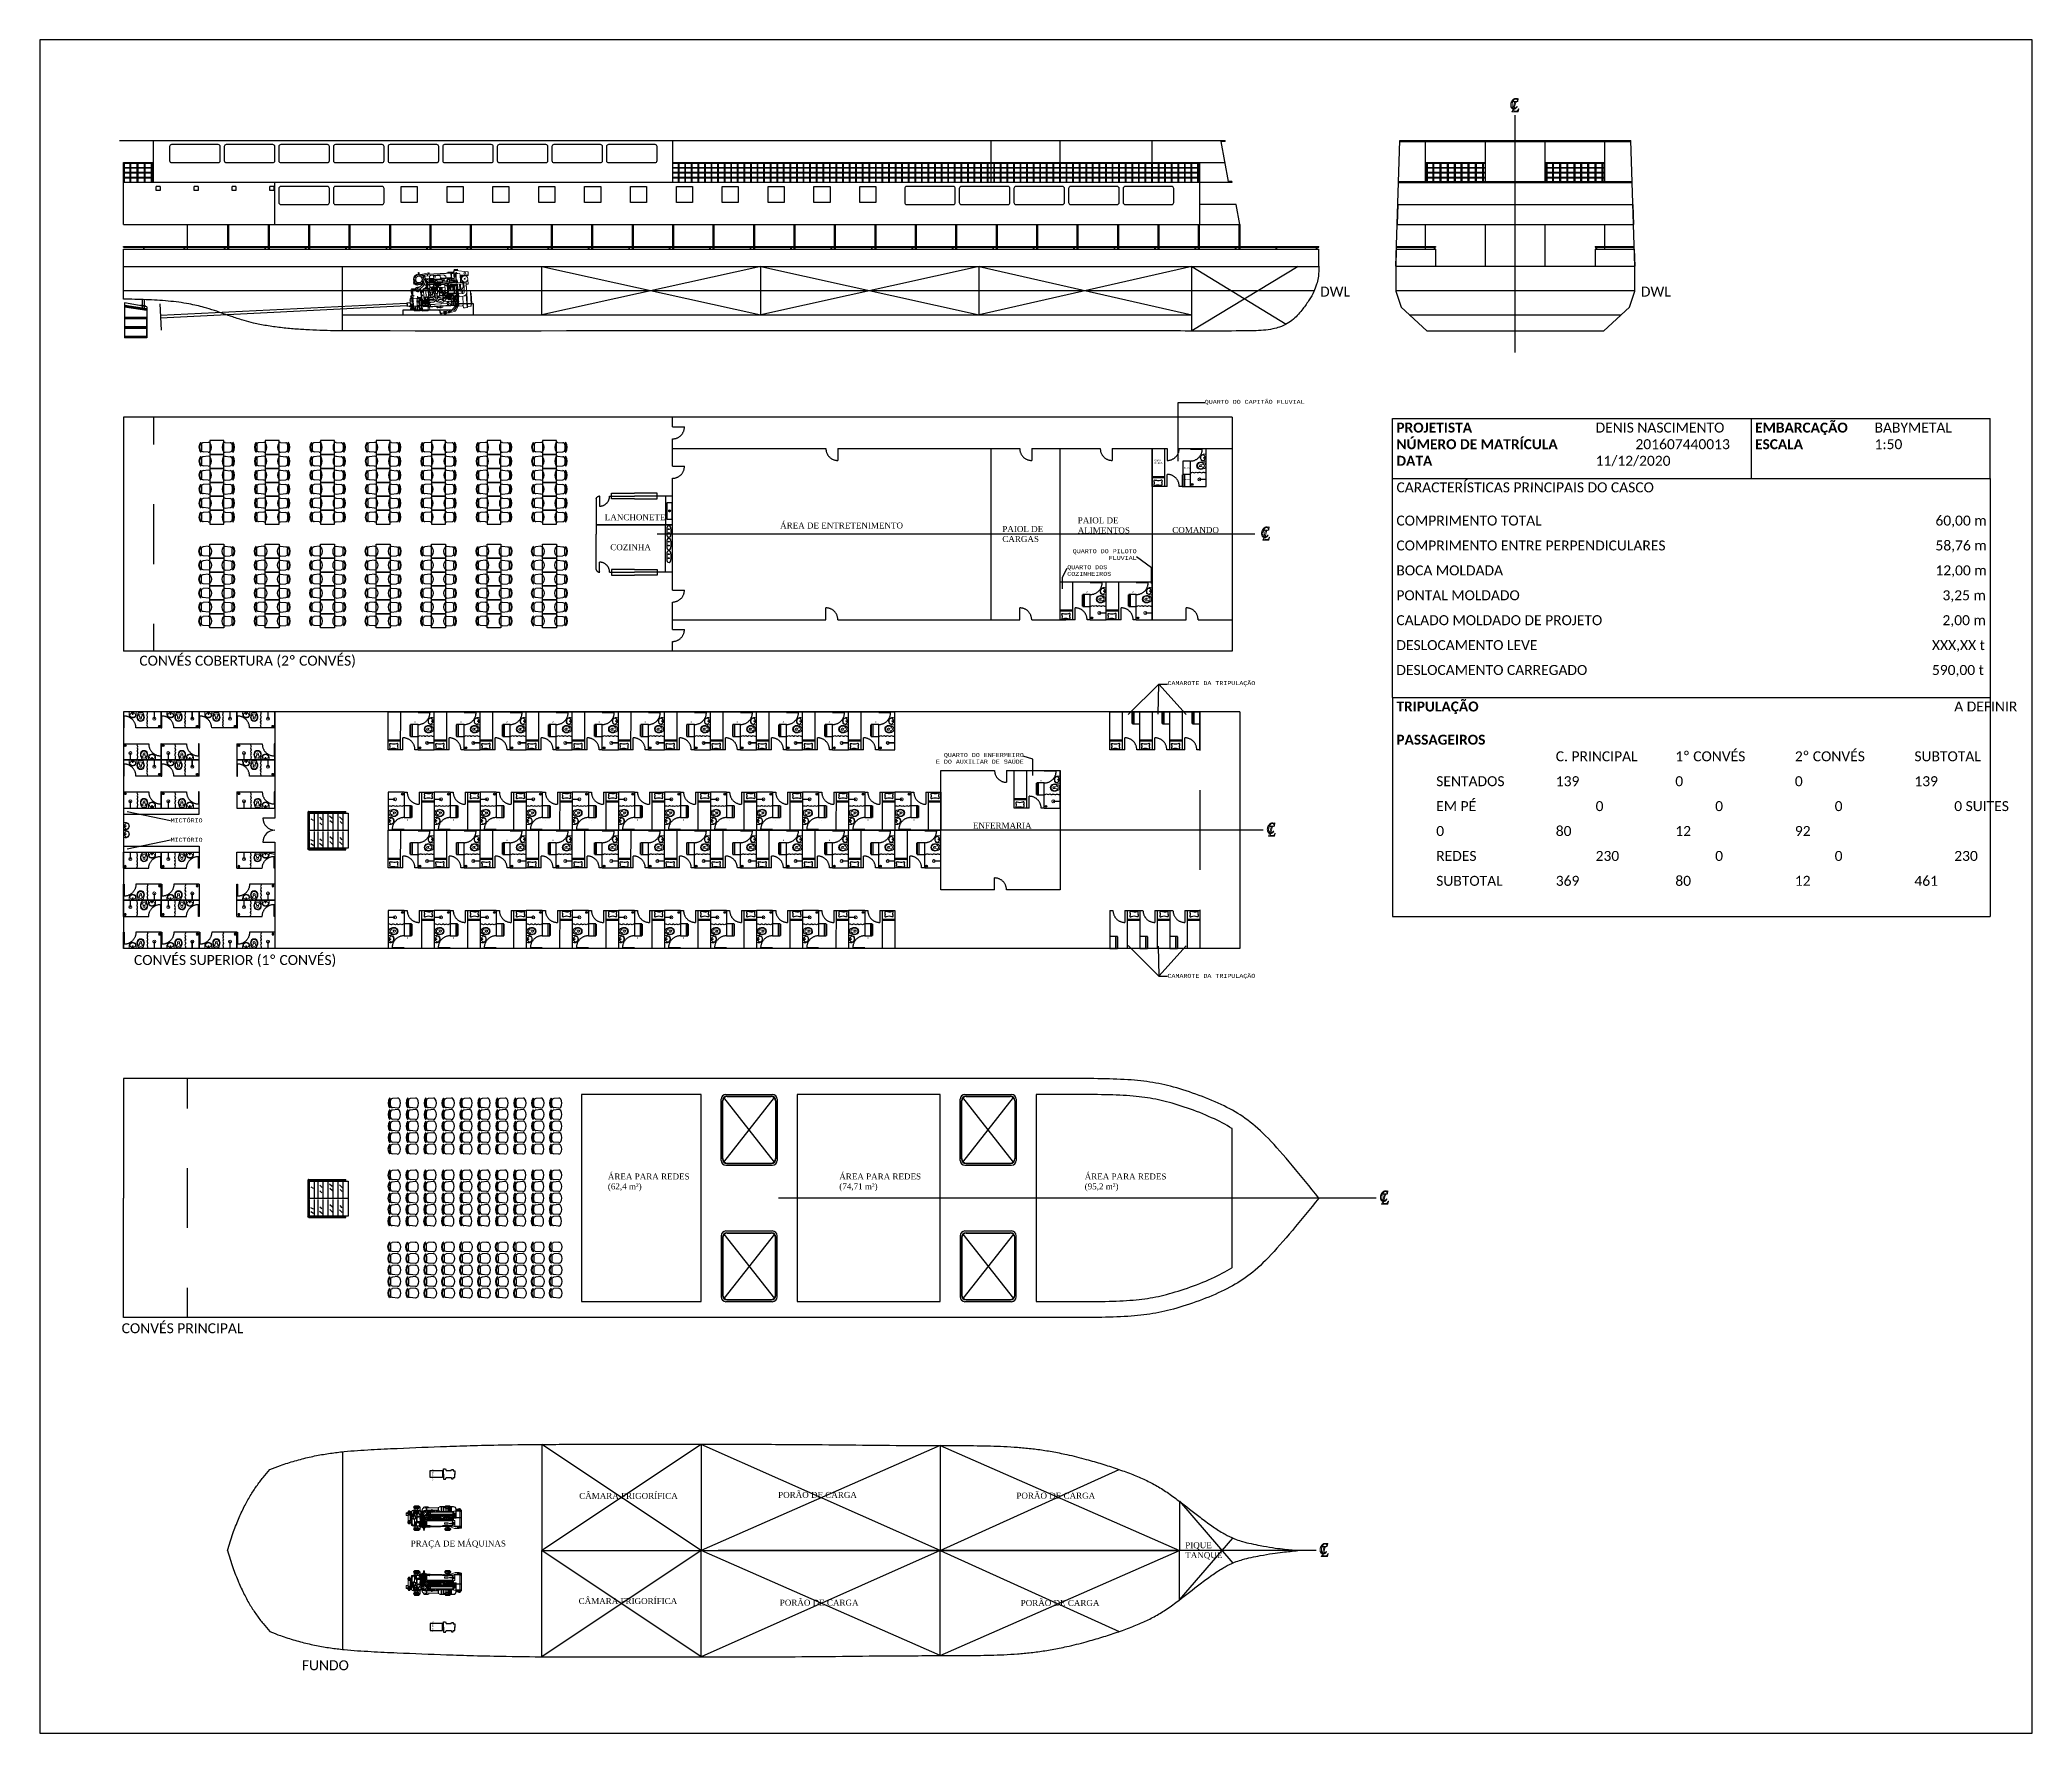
# Paper-space layout 'Layout' of a CAD drawing. Header units: millimetres. Extents: x 0 to 2000, y 0 to 1700.
# The model-space entities are those that its viewports show. They can reach past a viewport. Long polylines and large blocks are cut down to what shows.
import ezdxf

# ---------------------------------------------------------------- set-up
doc = ezdxf.new("R2010")
doc.units = ezdxf.units.MM
doc.linetypes.add('ACAD_ISO03W100', pattern=[30, 12, -18])
for name, color, linetype in [('0 CASCO', 7, 'Continuous'), ('1 PORAO', 6, 'ACAD_ISO03W100'), ('10 REFERENCIAS', 230, 'Continuous'), ('18 MOTORES E GERADORES', 14, 'Continuous'), ('2 LINHA DE CENTRO', 1, 'ACAD_ISO03W100'), ('20 ACESSOS', 160, 'Continuous'), ('22 ACESSORIOS', 30, 'Continuous'), ('29 TEXTO', 52, 'Continuous'), ('3 AREA DE REDES', 40, 'Continuous'), ('4 BALAUSTRADA', 50, 'Continuous'), ('5 MICTORIO', 30, 'Continuous'), ('6 TANQUES', 241, 'ACAD_ISO03W100'), ('90 SUITE', 7, 'Continuous'), ('91 ESCADA', 7, 'Continuous'), ('BUTTOCKS', 30, 'Continuous'), ('Casco', 7, 'Continuous'), ('Conves_superior', 4, 'Continuous'), ('Linha dagua', 151, 'Continuous')]:
    doc.layers.add(name, color=color, linetype=linetype)
doc.styles.add('BAL', font='arial.ttf')
doc.styles.add('Fonte', font='calibril.ttf', dxfattribs={"height": 500})
doc.styles.add('LEAD', font='cour.ttf', dxfattribs={"height": 200})
doc.styles.get("Standard").update_dxf_attribs({"font": 'arial.ttf'})
doc.dimstyles.new('Cota', dxfattribs={"dimtxt": 300, "dimasz": 0.18, "dimexe": 0.18, "dimexo": 0.0625, "dimgap": 0.1, "dimtad": 0, "dimtih": 1, "dimtoh": 1, "dimdec": 1, "dimzin": 0, "dimdsep": 46, "dimtxsty": 'Standard', "dimcen": 0.09, "dimclrd": 256, "dimclre": 256, "dimclrt": 256, "dimadec": 0, "dimazin": 0, "dimtfac": 1, "dimtdec": 1, "dimtofl": 0, "dimtmove": 0, "dimatfit": 3, "dimfxl": 1, "dimtfillclr": 256, "dimtolj": 1, "dimtzin": 0, "dimlwd": -1, "dimlwe": -1, "dimarcsym": 0})
pattern_1 = [(225, (459461.0705, 114207.245), (5.86502649, -5.86502649), []), (315, (459461.0705, 114207.245), (5.86502649, 5.86502649), [])]

# ---------------------------------------------------------------- blocks, each defined once
blk = doc.blocks.new('A$C399B0FA9')
at = {"layer": '22 ACESSORIOS'}
for p, q in [((-256, 89), (-177, 129)), ((-256, 0), (-256, 89)), ((0, 0), (-256, 0)), ((-236, 395), (-236, 479)), ((-236, 479), (-166, 479)), ((-177, 372), (-236, 395)), ((-177, 129), (-177, 372)), ((-166, 479), (-166, 563)), ((-166, 563), (18, 563)), ((-67, 0), (-67, -63)), ((166, 563), (-18, 563)), ((0, -63), (0, 0)), ((0, 0), (256, 0)), ((0, -63), (0, 0)), ((67, 0), (67, -63)), ((166, 479), (166, 563)), ((236, 479), (166, 479)), ((177, 372), (236, 395)), ((177, 129), (177, 372)), ((256, 89), (177, 129)), ((236, 395), (236, 479)), ((256, 0), (256, 89)), ((178, -63), (-178, -63)), ((-178, -63), (-178, -683)), ((-178, -683), (178, -683)), ((178, -683), (178, -63))]:
    blk.add_line(p, q, dxfattribs=at)
at = {"layer": '29 TEXTO', "lineweight": 5, "insert": (-671, -590), "char_height": 79.31, "attachment_point": 7}
blk.add_mtext_dynamic_manual_height_columns('\\pxqc;GERADOR', width=1270.8, gutter_width=2754, heights=[0], dxfattribs=at)
blk = doc.blocks.new('Cadeira')
at = {"layer": '90 SUITE'}
for p, q in [((159524, -17666), (159496, -17647)), ((159541, -18011), (159541, -17760)), ((159891, -17637), (159634, -17659)), ((159524, -18106), (159496, -18125)), ((159891, -18135), (159634, -18113))]:
    blk.add_line(p, q, dxfattribs=at)
for centre, radius, start, end in [((159846, -17886), 424, 145.61966, 214.38034), ((159846, -17886), 390, 145.61966, 214.38034), ((159643, -17760), 102, 94.96974, 180), ((159900, -17738), 102, 31.59303, 94.96974), ((159660, -17886), 384, 328.40697, 31.59303), ((159643, -18011), 102, 180, 265.03026), ((159900, -18034), 102, 265.03026, 328.40697)]:
    blk.add_arc(centre, radius, start, end, dxfattribs=at)
blk = doc.blocks.new('LC')
at = {"lineweight": 13}
for points in [[(-96, 631), (-109, 622), (-122, 612), (-131, 605), (-143, 595), (-153, 584), (-164, 573), (-174, 562), (-183, 550), (-193, 537), (-201, 524), (-209, 510), (-217, 496), (-220, 491), (-227, 475), (-233, 460), (-239, 444), (-244, 428), (-249, 412), (-252, 396), (-255, 380), (-257, 363), (-258, 347), (-258, 330), (-258, 318), (-257, 300), (-255, 282), (-252, 265), (-248, 249), (-244, 234), (-238, 219), (-232, 206), (-224, 193), (-216, 181), (-207, 170), (-202, 166), (-192, 156)], [(-173, 23), (-182, 14), (-193, 9), (-205, 7), (-205, -8), (110, -8), (142, 136), (133, 140)], [(-143, 177), (-153, 186), (-158, 191), (-166, 201), (-173, 213), (-179, 227), (-184, 241), (-188, 257), (-191, 275), (-193, 294), (-193, 314), (-193, 320), (-193, 337), (-191, 353), (-190, 370), (-187, 387), (-185, 403), (-181, 419), (-177, 435), (-172, 451), (-167, 467), (-161, 483), (-154, 498), (-147, 514), (-143, 523), (-134, 539), (-125, 553), (-116, 566), (-107, 578), (-96, 589), (-86, 598), (-75, 606), (-64, 613), (-53, 619), (-41, 623), (-29, 627), (-16, 629), (-4, 629)], [(-192, 156), (-180, 147), (-168, 140), (-156, 134), (-143, 130), (-130, 126), (-116, 124), (-102, 123), (-95, 124), (-82, 125), (-69, 127), (-56, 130), (-44, 135), (-32, 140), (-20, 146), (-9, 154), (2, 163), (13, 172), (24, 183), (35, 195), (45, 208), (55, 222), (60, 232), (64, 245), (61, 249)], [(-143, 129), (-159, 57), (-160, 53), (-165, 36), (-173, 23)], [(-85, 159), (-91, 159), (-105, 161), (-119, 164), (-143, 177)], [(44, 500), (-112, 500), (-112, 485), (-109, 485), (-93, 483), (-82, 478), (-75, 469), (-72, 456), (-73, 448), (-134, 172)], [(-74, 24), (-77, 24), (-89, 28), (-97, 37), (-99, 53), (-98, 64), (-85, 125)], [(-82, 638), (-96, 631)], [(61, 249), (56, 246), (48, 238), (38, 227), (27, 216), (16, 206), (5, 195), (5, 195), (-8, 185), (-20, 177), (-33, 171), (-46, 165), (-58, 162), (-72, 160), (-85, 159)], [(-14, 656), (-19, 656), (-32, 655), (-44, 652), (-57, 649), (-69, 644), (-82, 638)], [(-77, 159), (-17, 434), (-14, 444), (-8, 460), (-1, 471), (3, 474), (14, 480), (27, 484), (44, 485), (44, 500)], [(133, 140), (132, 136), (127, 120), (121, 104), (113, 90), (106, 76), (97, 63), (91, 56), (80, 45), (68, 36), (56, 29), (44, 25), (31, 24), (-74, 24)], [(93, 638), (92, 638), (84, 640), (69, 643), (49, 648), (39, 650), (24, 652), (11, 654), (-2, 656), (-14, 656)], [(-4, 629), (4, 629), (17, 627), (29, 624), (39, 618), (49, 612), (58, 603), (65, 593), (72, 582), (78, 568), (83, 553), (86, 537), (89, 519), (91, 499), (102, 500), (123, 656)], [(123, 656), (112, 656), (112, 654), (105, 642), (93, 638)]]:
    blk.add_lwpolyline(points, dxfattribs=at)
blk = doc.blocks.new('ESCADA')
at = {"layer": '91 ESCADA'}
for p, q in [((152281, -42166), (152281, -43998)), ((152331, -42136), (152311, -42136)), ((152331, -42136), (154181, -42136)), ((152331, -42186), (152331, -43998)), ((152331, -42186), (154181, -42186)), ((152363, -43067), (152363, -42219)), ((152566, -42588), (152440, -42519)), ((152613, -43067), (152613, -42219)), ((152803, -43067), (152803, -42219)), ((153003, -42543), (152881, -42417)), ((152985, -42798), (152881, -42707)), ((153053, -43067), (153053, -42219)), ((153303, -43067), (153303, -42219)), ((153509, -42484), (153373, -42368)), ((153519, -42707), (153387, -42592)), ((153553, -43067), (153553, -42219)), ((153803, -43067), (153803, -42219)), ((154018, -42557), (153875, -42403)), ((154004, -42738), (153899, -42634)), ((154053, -43067), (154053, -42219)), ((154303, -42219), (154303, -43067)), ((152331, -43998), (154181, -43998)), ((154307, -43979), (152347, -43979)), ((152367, -43979), (152367, -43131)), ((152569, -43837), (152423, -43754)), ((152569, -43625), (152426, -43555)), ((152617, -43979), (152617, -43131)), ((152807, -43979), (152807, -43131)), ((153013, -43855), (152870, -43733)), ((152988, -43607), (152884, -43516)), ((153057, -43979), (153057, -43131)), ((153307, -43979), (153307, -43131)), ((153519, -43778), (153376, -43638)), ((153523, -43516), (153390, -43401)), ((153557, -43979), (153557, -43131)), ((153807, -43979), (153807, -43131)), ((153997, -43792), (153871, -43652)), ((154007, -43548), (153902, -43443)), ((154057, -43979), (154057, -43131)), ((154307, -43067), (154307, -43979)), ((152331, -44048), (154181, -44048))]:
    blk.add_line(p, q, dxfattribs=at)
for points in [[(152345, -43169), (152345, -42219), (154303, -42219), (154303, -43067)], [(152349, -43067), (154307, -43067), (154307, -43979)], [(152349, -43979), (152349, -43131)]]:
    blk.add_lwpolyline(points, dxfattribs=at)
blk.add_arc((152311, -42166), 30, 90, 180, dxfattribs=at)
for points in [[(154181, -42186), (154198, -42186), (154198, -42136), (154181, -42136)], [(152331, -44048), (152307, -44048), (152281, -44022), (152281, -43998)], [(154181, -44048), (154198, -44048), (154198, -43998), (154181, -43998)]]:
    blk.add_open_spline(points, degree=3, dxfattribs=at)
blk = doc.blocks.new('CABHAND')
at = {"const_width": 0.125, "elevation": -0.2}
for points in [[(-1, -0.5), (-1, 0)], [(1, -0.5), (1, 0)], [(-1.5, -0.5), (1.5, -0.5)]]:
    blk.add_lwpolyline(points, dxfattribs=at)
blk = doc.blocks.new('CABDRAW')
at = {"extrusion": (-1.83772e-16, -1, 0)}
for p, q in [((1, 0), (0, 0)), ((0, 0, 1), (1, 0, 1)), ((0, 0), (0, 0, 1)), ((1, 0, 1), (1, 0))]:
    blk.add_line(p, q, dxfattribs=at)
for points in [[(0, 0, 1), (1, 0, 1), (1, 0), (0, 0)], [(0, -1, 1), (1, -1, 1), (1, -1), (0, -1)]]:
    blk.add_3dface(points)
blk = doc.blocks.new('Suite')
at = {"layer": '90 SUITE'}
for p, q in [((123521, -37589), (123521, -35689)), ((123521, -35689), (125833, -35689)), ((124140, -35689), (124137, -37589)), ((125027, -35689), (125027, -35719)), ((125027, -35719), (125627, -35719)), ((125833, -37589), (125833, -35689)), ((124271, -37589), (124271, -36989)), ((124727, -36319), (124651, -36319)), ((124651, -36319), (124651, -36916)), ((124651, -36916), (125027, -36916)), ((124727, -36319), (124727, -36916, 379)), ((125027, -36319), (124727, -36319)), ((125027, -37589), (125027, -36319)), ((124271, -37589), (123521, -37589)), ((124137, -37589), (123521, -37589)), ((124138, -37112), (123522, -37110)), ((124137, -37162), (123522, -37160)), ((125027, -37589), (124871, -37589)), ((125027, -37589), (125833, -37589))]:
    blk.add_line(p, q, dxfattribs=at)
at = {"layer": '90 SUITE', "color": 177, "true_color": 0x293189}
blk.add_line((124862, -36192), (124868, -36194), dxfattribs=at)
at = {"layer": '90 SUITE', "lineweight": 5}
for p, q in [((125537, -36508), (125504, -36508)), ((125538, -36599), (125505, -36599)), ((125541, -36512), (125652, -36482)), ((125542, -36595), (125653, -36623)), ((125686, -36153), (125743, -36153)), ((125714, -36125), (125714, -36182)), ((125784, -36479), (125754, -36479)), ((125786, -36624), (125755, -36624)), ((125769, -36463), (125769, -36494)), ((125771, -36639), (125770, -36609)), ((125813, -36093), (125774, -36093)), ((125813, -36093), (125774, -36093)), ((125774, -36153), (125813, -36153)), ((125813, -36213), (125774, -36213)), ((125786, -36477), (125787, -36551)), ((125815, -36518), (125787, -36518)), ((125788, -36625), (125787, -36551)), ((125816, -36584), (125787, -36585)), ((125794, -36074), (125794, -36113)), ((125794, -36113), (125794, -36074)), ((125794, -36134), (125794, -36173)), ((125794, -36194), (125794, -36233)), ((125484, -37230), (125827, -37230)), ((125484, -37230), (125484, -37250)), ((125484, -37250), (125827, -37250))]:
    blk.add_line(p, q, dxfattribs=at)
for centre, radius in [((125714, -36153), 19.5), ((125714, -36153), 13.5), ((125769, -36479), 5.12), ((125770, -36624), 5.12), ((125794, -36093), 10.5), ((125794, -36093), 10.5), ((125794, -36153), 10.5), ((125794, -36213), 10.5)]:
    blk.add_circle(centre, radius, dxfattribs=at)
at = {"layer": '90 SUITE'}
for radius in [45.9, 36, 26.5, 14.8]:
    blk.add_circle((125114, -37494), radius, dxfattribs=at)
at = {"layer": '90 SUITE', "linetype": 'ACAD_ISO03W100'}
for centre, start, end in [((125027, -35719), 269.9538, 0), ((124271, -37589), 360, 90)]:
    blk.add_arc(centre, 600, start, end, dxfattribs=at)
at = {"layer": '90 SUITE', "lineweight": 5}
for centre, radius, start, end in [((125684, -36124), 150, 94.37118, 154.68393), ((125684, -36124), 144, 94.37118, 154.68393), ((125731, -36743), 771, 83.24367, 94.37118), ((125731, -36743), 765, 82.79093, 94.37118), ((125487, -36554), 157, 155.97897, 205.11497), ((125531, -36574), 205, 88.13564, 155.97897), ((125531, -36534), 205, 205.11497, 272.9583), ((125488, -36554), 120, 154.18587, 206.90806), ((125545, -36582), 184, 25.72358, 154.18587), ((125544, -36525), 184, 206.90806, 335.37036), ((125505, -36554), 45.6, 90.54697, 180.54697), ((125505, -36554), 45.6, 180.54697, 270.54697), ((125746, -36153), 219, 154.68393, 180), ((125746, -36153), 219, 180, 205.31607), ((125746, -36153), 213, 154.68393, 180), ((125746, -36153), 213, 180, 205.31607), ((125496, -36554), 61.8, 0.54697, 48.14936), ((125524, -36789), 421, 54.01683, 88.13564), ((125496, -36554), 61.8, 312.94458, 0.54697), ((125520, -36318), 421, 272.9583, 307.07711), ((125684, -36183), 150, 205.31607, 265.62882), ((125757, -36153), 206, 153.14526, 180), ((125757, -36153), 206, 180, 206.85474), ((125684, -36183), 144, 205.31607, 265.62882), ((125658, -36103), 95.5, 9.15675, 153.14526), ((125658, -36203), 95.5, 206.85474, 350.84325), ((125731, -35564), 771, 265.62882, 276.75633), ((125731, -35564), 765, 265.62882, 277.20907), ((125604, -36553), 117, 335.37036, 25.72358), ((125348, -36153), 410, 360, 9.15675), ((125348, -36153), 410, 350.84325, 360), ((125750, -36478), 35.8, 0.54697, 54.01683), ((125752, -36625), 35.8, 307.07711, 0.54697), ((125484, -37240), 75.2, 7.64652, 352.35348)]:
    blk.add_arc(centre, radius, start, end, dxfattribs=at)
at = {"layer": '90 SUITE'}
for points in [[(125027, -36889), (125070, -36907), (125138, -36874), (125216, -36902), (125319, -36874), (125412, -36904), (125427, -36889), (125602, -36903), (125666, -36876), (125743, -36899), (125827, -36889)], [(124010, -37444), (124020, -37518), (123888, -37523), (123699, -37522), (123604, -37537), (123614, -37442), (123614, -37398), (123593, -37305), (123610, -37289), (123673, -37290), (123938, -37289), (124003, -37275), (124024, -37320), (124012, -37356), (124010, -37444)]]:
    blk.add_spline(points, degree=3, dxfattribs=at)
at = {"layer": '90 SUITE', "rotation": 270}
for name, p, xscale, yscale, zscale in [('CABHAND', (124639, -36617, 229), 25.4, 25.4, 25.4), ('CABDRAW', (124651, -36331), 571.5, 12.7, 139.7)]:
    blk.add_blockref(name, p, dxfattribs=dict(at, xscale=xscale, yscale=yscale, zscale=zscale))
blk = doc.blocks.new('VESTIARIO')
at = {"layer": '0 CASCO'}
for p, q in [((144144, -19795), (143338, -19795)), ((144144, -21695), (144144, -19795))]:
    blk.add_line(p, q, dxfattribs=at)
at = {"layer": '90 SUITE'}
for p, q in [((143338, -19795), (143338, -19825)), ((143338, -19825), (143938, -19825)), ((143338, -21695), (143338, -20425)), ((143338, -21695), (144144, -21695))]:
    blk.add_line(p, q, dxfattribs=at)
at = {"layer": '90 SUITE', "lineweight": 5}
for p, q in [((143866, -20614), (143832, -20615)), ((143867, -20706), (143833, -20706)), ((143870, -20619), (143980, -20589)), ((143871, -20702), (143982, -20729)), ((144008, -20260), (144065, -20260)), ((144036, -20231), (144036, -20288)), ((144113, -20585), (144082, -20585)), ((144114, -20730), (144083, -20731)), ((144135, -20200), (144096, -20200)), ((144135, -20200), (144096, -20200)), ((144096, -20260), (144135, -20260)), ((144135, -20320), (144096, -20320)), ((144097, -20570), (144098, -20601)), ((144099, -20746), (144099, -20715)), ((144115, -20584), (144115, -20658)), ((144144, -20624), (144115, -20624)), ((144116, -20731), (144115, -20658)), ((144116, -20180), (144116, -20219)), ((144116, -20219), (144116, -20180)), ((144116, -20240), (144116, -20279)), ((144116, -20300), (144116, -20339)), ((144144, -20691), (144116, -20691)), ((143801, -21336), (144144, -21336)), ((143801, -21336), (143801, -21356)), ((143801, -21356), (144144, -21356))]:
    blk.add_line(p, q, dxfattribs=at)
for centre, radius in [((144036, -20260), 19.5), ((144036, -20260), 13.5), ((144097, -20585), 5.12), ((144099, -20730), 5.12), ((144116, -20200), 10.5), ((144116, -20200), 10.5), ((144116, -20260), 10.5), ((144116, -20320), 10.5)]:
    blk.add_circle(centre, radius, dxfattribs=at)
at = {"layer": '90 SUITE'}
for radius in [45.9, 36, 26.5, 14.8]:
    blk.add_circle((143425, -21600), radius, dxfattribs=at)
at = {"layer": '90 SUITE', "linetype": 'ACAD_ISO03W100'}
blk.add_arc((143338, -19825), 600, 269.9538, 0, dxfattribs=at)
at = {"layer": '90 SUITE', "lineweight": 5}
for centre, radius, start, end in [((143816, -20661), 157, 155.97897, 205.11497), ((143860, -20680), 205, 88.13564, 155.97897), ((143859, -20640), 205, 205.11497, 272.9583), ((143816, -20661), 120, 154.18587, 206.90806), ((143873, -20688), 184, 25.72358, 154.18587), ((143872, -20632), 184, 206.90806, 335.37036), ((143833, -20660), 45.6, 90.54697, 180.54697), ((143833, -20660), 45.6, 180.54697, 270.54697), ((144068, -20260), 219, 154.68393, 180), ((144068, -20260), 219, 180, 205.31607), ((144068, -20260), 213, 154.68393, 180), ((144068, -20260), 213, 180, 205.31607), ((143853, -20896), 421, 54.01683, 88.13564), ((143824, -20660), 61.8, 0.54697, 48.14936), ((143824, -20660), 61.8, 312.94458, 0.54697), ((144006, -20230), 150, 94.37118, 154.68393), ((144006, -20290), 150, 205.31607, 265.62882), ((143848, -20425), 421, 272.9583, 307.07711), ((144079, -20260), 206, 153.14526, 180), ((144079, -20260), 206, 180, 206.85474), ((144006, -20230), 144, 94.37118, 154.68393), ((144006, -20290), 144, 205.31607, 265.62882), ((143980, -20210), 95.5, 9.15675, 153.14526), ((143980, -20310), 95.5, 206.85474, 350.84325), ((144053, -20849), 771, 83.24367, 94.37118), ((144053, -19670), 771, 265.62882, 276.75633), ((144053, -20849), 765, 83.19043, 94.37118), ((144053, -19670), 765, 265.62882, 276.80957), ((143933, -20659), 117, 335.37036, 25.72358), ((143670, -20260), 410, 360, 9.15675), ((143670, -20260), 410, 350.84325, 360), ((144079, -20584), 35.8, 0.54697, 54.01683), ((144080, -20732), 35.8, 307.07711, 0.54697), ((143801, -21346), 75.2, 7.64652, 352.35348)]:
    blk.add_arc(centre, radius, start, end, dxfattribs=at)
at = {"layer": '90 SUITE'}
blk.add_spline([(143338, -20995), (143381, -21014), (143449, -20981), (143526, -21009), (143629, -20981), (143723, -21010), (143738, -20995), (143912, -21010), (143977, -20982), (144054, -21005), (144144, -20995)], degree=3, dxfattribs=at)
blk = doc.blocks.new('LANCHONETE')
at = {"layer": '90 SUITE'}
for p, q in [((164635, -5951), (164635, -7719)), ((164779, -5807), (164807, -5807)), ((164807, -5819), (164805, -5819)), ((165307, -5807), (166550, -5807)), ((165401, -5948), (165401, -5657)), ((165401, -5657), (166550, -5657)), ((166550, -5948), (165401, -5948)), ((167698, -5657), (166550, -5657)), ((168462, -5807), (166550, -5807)), ((166550, -5948), (167698, -5948)), ((167698, -5948), (167698, -5657)), ((168105, -5807), (168105, -7234)), ((168318, -6552), (168273, -6557)), ((168318, -6552), (168313, -6507)), ((168318, -6552), (168363, -6547)), ((168318, -6552), (168318, -6552)), ((168318, -6552), (168323, -6597)), ((168318, -6552), (168318, -6552)), ((168318, -6552), (168318, -6552)), ((164635, -7234), (168462, -7234)), ((164635, -7248), (168462, -7248)), ((164635, -9487), (164635, -7719)), ((168105, -9631), (168111, -7248)), ((168170, -7447), (168170, -7732)), ((168249, -7465), (168306, -7465)), ((168249, -7663), (168306, -7663)), ((168278, -7494), (168278, -7437)), ((168278, -7691), (168278, -7634)), ((168377, -7447), (168377, -7732)), ((168433, -7506), (168394, -7506)), ((168394, -7566), (168433, -7566)), ((168433, -7626), (168394, -7626)), ((168433, -7626), (168394, -7626)), ((168170, -8077), (168170, -8362)), ((168170, -8707), (168170, -8991)), ((168249, -8095), (168306, -8095)), ((168249, -8292), (168306, -8292)), ((168249, -8725), (168306, -8725)), ((168249, -8922), (168306, -8922)), ((168278, -8124), (168278, -8067)), ((168278, -8321), (168278, -8264)), ((168278, -8753), (168278, -8696)), ((168278, -8951), (168278, -8894)), ((168377, -8077), (168377, -8362)), ((168377, -8707), (168377, -8991)), ((168433, -8136), (168394, -8136)), ((168394, -8196), (168433, -8196)), ((168433, -8256), (168394, -8256)), ((168433, -8256), (168394, -8256)), ((168433, -8766), (168394, -8766)), ((168394, -8826), (168433, -8826)), ((168433, -8886), (168394, -8886)), ((168433, -8886), (168394, -8886)), ((164779, -9631), (164807, -9631)), ((164807, -9620), (164805, -9619)), ((165307, -9631), (166550, -9631)), ((166550, -9490), (165401, -9490)), ((165401, -9490), (165401, -9781)), ((165401, -9781), (166550, -9781)), ((166550, -9490), (167698, -9490)), ((168462, -9631), (166550, -9631)), ((167698, -9781), (166550, -9781)), ((167698, -9490), (167698, -9781))]:
    blk.add_line(p, q, dxfattribs=at)
at = {"layer": '90 SUITE', "ltscale": 10}
for p, q in [((164805, -5813), (164805, -6313)), ((164805, -9626), (164805, -9126))]:
    blk.add_line(p, q, dxfattribs=at)
at = {"layer": '90 SUITE'}
blk.add_lwpolyline([(168425, -6136), (168425, -6976), (168193, -6976), (168193, -6136)], close=True, dxfattribs=at)
for centre, radius in [((168318, -6552), 45.5), ((168318, -6552), 26), ((168278, -7465), 19.5), ((168278, -7663), 19.5), ((168278, -7465), 13.5), ((168278, -7663), 13.5), ((168413, -7506), 10.5), ((168413, -7566), 10.5), ((168413, -7626), 10.5), ((168413, -7626), 10.5), ((168278, -8095), 19.5), ((168278, -8292), 19.5), ((168278, -8725), 19.5), ((168278, -8922), 19.5), ((168278, -8095), 13.5), ((168278, -8292), 13.5), ((168278, -8725), 13.5), ((168278, -8922), 13.5), ((168413, -8136), 10.5), ((168413, -8196), 10.5), ((168413, -8256), 10.5), ((168413, -8256), 10.5), ((168413, -8766), 10.5), ((168413, -8826), 10.5), ((168413, -8886), 10.5), ((168413, -8886), 10.5)]:
    blk.add_circle(centre, radius, dxfattribs=at)
at = {"layer": '90 SUITE', "linetype": 'ACAD_ISO03W100', "ltscale": 10}
for centre, start, end in [((164805, -5813), 270, 0), ((164805, -9626), 0, 90)]:
    blk.add_arc(centre, 500, start, end, dxfattribs=at)
at = {"layer": '90 SUITE'}
for centre, radius, start, end in [((168376, -7447), 206, 153.14526, 180), ((168376, -7732), 206, 180, 206.85474), ((168376, -8077), 206, 153.14526, 180), ((168278, -7397), 95.5, 9.15675, 153.14526), ((168278, -7782), 95.5, 206.85474, 350.84325), ((168278, -8027), 95.5, 9.15675, 153.14526), ((167968, -7447), 410, 0, 9.15675), ((167968, -7732), 410, 350.84325, 0), ((168376, -8362), 206, 180, 206.85474), ((168376, -8707), 206, 153.14526, 180), ((168376, -8991), 206, 180, 206.85474), ((168278, -8412), 95.5, 206.85474, 350.84325), ((168278, -8657), 95.5, 9.15675, 153.14526), ((167968, -8077), 410, 0, 9.15675), ((167968, -8362), 410, 350.84325, 0), ((167968, -8707), 410, 0, 9.15675), ((167968, -8991), 410, 350.84325, 0), ((168278, -9041), 95.5, 206.85474, 350.84325)]:
    blk.add_arc(centre, radius, start, end, dxfattribs=at)
for points in [[(164635, -5951), (164635, -5943), (164636, -5935), (164640, -5919), (164643, -5911), (164650, -5895), (164655, -5887), (164665, -5872), (164671, -5865), (164687, -5848), (164697, -5839), (164718, -5825), (164730, -5819), (164749, -5812), (164758, -5809), (164770, -5808), (164774, -5807), (164779, -5807)], [(164635, -9487), (164635, -9495), (164636, -9503), (164640, -9520), (164643, -9528), (164650, -9544), (164655, -9552), (164665, -9567), (164671, -9574), (164687, -9591), (164697, -9599), (164718, -9614), (164730, -9620), (164749, -9627), (164758, -9629), (164770, -9631), (164774, -9631), (164779, -9631)]]:
    blk.add_open_spline(points, degree=3, knots=[428.264069, 428.264069, 428.264069, 428.264069, 453.631824, 453.631824, 478.99958, 478.99958, 504.367336, 504.367336, 529.735091, 529.735091, 565.381812, 565.381812, 601.028533, 601.028533, 627.040332, 627.040332, 640.396103, 640.396103, 640.396103, 640.396103], dxfattribs=at)
blk = doc.blocks.new('MESA DA LANCHONETE')
at = {"layer": '90 SUITE'}
for p, q in [((161467, -7120), (161495, -7140)), ((161495, -7580), (161467, -7599)), ((161512, -7234), (161512, -7485)), ((161862, -7111), (161605, -7133)), ((161862, -7609), (161605, -7586)), ((162707, -7111), (162964, -7133)), ((162707, -7609), (162964, -7586)), ((163057, -7234), (163057, -7485)), ((163102, -7120), (163074, -7140)), ((163074, -7580), (163102, -7599))]:
    blk.add_line(p, q, dxfattribs=at)
blk.add_lwpolyline([(161935, -7019), (161935, -7719), (162635, -7719), (162635, -7019)], close=True, dxfattribs=at)
for centre, radius, start, end in [((161817, -7360), 424, 145.61966, 214.38034), ((161817, -7360), 390, 145.61966, 214.38034), ((161613, -7234), 102, 94.96974, 180), ((161613, -7485), 102, 180, 265.03026), ((161871, -7212), 102, 31.59303, 94.96974), ((161871, -7507), 102, 265.03026, 328.40697), ((161630, -7360), 384, 328.40697, 31.59303), ((162939, -7360), 384, 148.40697, 211.59303), ((162698, -7212), 102, 85.03026, 148.40697), ((162698, -7507), 102, 211.59303, 274.96974), ((162956, -7234), 102, 360, 85.03026), ((162956, -7485), 102, 274.96974, 360), ((162752, -7360), 390, 325.61966, 34.38034), ((162752, -7360), 424, 325.61966, 34.38034)]:
    blk.add_arc(centre, radius, start, end, dxfattribs=at)
blk = doc.blocks.new('QUARTO DO COMANDANTE')
at = {"layer": '90 SUITE'}
for p, q in [((192546, -5319), (192546, -3419)), ((192546, -3419), (193296, -3419)), ((193165, -3419), (193162, -5319)), ((193296, -3419), (193296, -4019)), ((193896, -3419), (195255, -3419)), ((194456, -3419), (194456, -3449)), ((194456, -3449), (195056, -3449)), ((195255, -5319), (195255, -3419)), ((193163, -4843), (192547, -4841)), ((193163, -4893), (192547, -4891)), ((193296, -5319), (193296, -4719)), ((194455, -4049), (194080, -4049)), ((194080, -4049), (194080, -4722)), ((194156, -4722), (194080, -4722)), ((194080, -4722), (194080, -5319)), ((194156, -4722), (194156, -5319, 379)), ((194456, -4722), (194156, -4722)), ((194455, -5319), (194455, -4049)), ((193162, -5319), (192546, -5319)), ((193296, -5319), (192546, -5319)), ((194052, -5319), (193896, -5319)), ((194052, -5319), (195255, -5319)), ((194080, -5319), (194455, -5319))]:
    blk.add_line(p, q, dxfattribs=at)
at = {"layer": '90 SUITE', "color": 177, "true_color": 0x293189}
blk.add_line((193888, -3923), (193894, -3925), dxfattribs=at)
at = {"layer": '90 SUITE', "lineweight": 5}
for p, q in [((195114, -3884), (195171, -3884)), ((195143, -3856), (195143, -3913)), ((195242, -3824), (195203, -3824)), ((195242, -3824), (195203, -3824)), ((195203, -3884), (195242, -3884)), ((195242, -3944), (195203, -3944)), ((195222, -3805), (195222, -3844)), ((195222, -3844), (195222, -3805)), ((195222, -3865), (195222, -3904)), ((195222, -3925), (195222, -3964)), ((194913, -4960), (195255, -4960)), ((194913, -4960), (194913, -4980)), ((194913, -4980), (195255, -4980)), ((194977, -4239), (194944, -4239)), ((194978, -4330), (194945, -4330)), ((194982, -4243), (195092, -4213)), ((194982, -4326), (195093, -4354)), ((195225, -4209), (195194, -4210)), ((195226, -4354), (195195, -4355)), ((195209, -4194), (195209, -4225)), ((195211, -4370), (195210, -4339)), ((195226, -4208), (195227, -4282)), ((195255, -4248), (195227, -4249)), ((195228, -4356), (195227, -4282)), ((195256, -4315), (195227, -4315))]:
    blk.add_line(p, q, dxfattribs=at)
for centre, radius in [((195143, -3884), 19.5), ((195143, -3884), 13.5), ((195222, -3824), 10.5), ((195222, -3824), 10.5), ((195222, -3884), 10.5), ((195222, -3944), 10.5), ((195209, -4210), 5.12), ((195211, -4355), 5.12)]:
    blk.add_circle(centre, radius, dxfattribs=at)
at = {"layer": '90 SUITE'}
for radius in [45.9, 36, 26.5, 14.8]:
    blk.add_circle((194543, -5225), radius, dxfattribs=at)
at = {"layer": '90 SUITE', "linetype": 'ACAD_ISO03W100'}
for centre, start, end in [((193296, -3419), 270, 0), ((194456, -3449), 269.9538, 0), ((193296, -5319), 360, 90)]:
    blk.add_arc(centre, 600, start, end, dxfattribs=at)
at = {"layer": '90 SUITE', "lineweight": 5}
for centre, radius, start, end in [((195175, -3884), 219, 154.68393, 180), ((195175, -3884), 219, 180, 205.31607), ((195175, -3884), 213, 154.68393, 180), ((195175, -3884), 213, 180, 205.31607), ((195112, -3854), 150, 94.37118, 154.68393), ((195112, -3914), 150, 205.31607, 265.62882), ((195186, -3884), 206, 153.14526, 180), ((195186, -3884), 206, 180, 206.85474), ((195112, -3854), 144, 94.37118, 154.68393), ((195112, -3914), 144, 205.31607, 265.62882), ((195087, -3834), 95.5, 9.15675, 153.14526), ((195087, -3934), 95.5, 206.85474, 350.84325), ((195159, -4474), 771, 83.24367, 94.37118), ((195159, -4474), 765, 82.79093, 94.37118), ((194777, -3884), 410, 360, 9.15675), ((194777, -3884), 410, 350.84325, 360), ((194927, -4285), 157, 155.97897, 205.11497), ((194971, -4304), 205, 88.13564, 155.97897), ((194971, -4264), 205, 205.11497, 272.9583), ((194928, -4285), 120, 154.18587, 206.90806), ((194985, -4312), 184, 25.72358, 154.18587), ((194984, -4256), 184, 206.90806, 335.37036), ((194913, -4970), 75.2, 7.64652, 352.35348), ((194945, -4285), 45.6, 90.54697, 180.54697), ((194945, -4285), 45.6, 180.54697, 270.54697), ((194936, -4285), 61.8, 0.54697, 48.14936), ((194964, -4520), 421, 54.01683, 88.13564), ((194936, -4285), 61.8, 312.94458, 0.54697), ((194960, -4049), 421, 272.9583, 307.07711), ((195159, -3295), 765, 265.62882, 277.20907), ((195159, -3295), 771, 265.62882, 276.75633), ((195044, -4284), 117, 335.37036, 25.72358), ((195190, -4208), 35.8, 0.54697, 54.01683), ((195192, -4356), 35.8, 307.07711, 0.54697)]:
    blk.add_arc(centre, radius, start, end, dxfattribs=at)
at = {"layer": '90 SUITE'}
for points in [[(193035, -5175), (193045, -5248), (192913, -5253), (192725, -5253), (192630, -5268), (192640, -5173), (192640, -5129), (192618, -5036), (192636, -5020), (192699, -5020), (192963, -5020), (193029, -5005), (193050, -5050), (193038, -5087), (193035, -5175)], [(194455, -4619), (194498, -4638), (194567, -4605), (194644, -4633), (194747, -4605), (194841, -4635), (194855, -4619), (195030, -4634), (195095, -4606), (195171, -4629), (195255, -4619)]]:
    blk.add_spline(points, degree=3, dxfattribs=at)
at = {"layer": '90 SUITE', "rotation": 270}
for name, p, xscale, yscale, zscale in [('CABHAND', (194067, -5021, 229), 25.4, 25.4, 25.4), ('CABDRAW', (194080, -4735), 571.5, 12.7, 139.7)]:
    blk.add_blockref(name, p, dxfattribs=dict(at, xscale=xscale, yscale=yscale, zscale=zscale))
at = {"layer": '90 SUITE', "attachment_point": 1, "style": 'LEAD'}
for s, width, insert, char_height in [('CAMA ÚNICA', 251.14, (192653, -3980), 80), ('ARMÁRIO', 285.9, (194084, -4956), 50), ('MESA', 251.14, (194109, -4360), 80)]:
    blk.add_mtext_dynamic_manual_height_columns(s, width=width, gutter_width=1000, heights=[0], dxfattribs=dict(at, insert=insert, char_height=char_height))
blk = doc.blocks.new('Camarote 2 pessoas')
at = {"layer": '90 SUITE'}
for p, q in [((190310, -18543), (190310, -16643)), ((190310, -16643), (191816, -16643)), ((190929, -16643), (190926, -18543)), ((191516, -16643), (191440, -16643)), ((191440, -16643), (191440, -17240)), ((191516, -16643), (191516, -17240, 379)), ((191816, -16643), (191516, -16643)), ((191816, -18543), (191816, -16643)), ((191060, -18543), (191060, -17943)), ((191440, -17240), (191815, -17240)), ((190926, -18543), (190310, -18543)), ((191060, -18543), (190310, -18543)), ((190926, -18066), (190311, -18065)), ((190926, -18116), (190311, -18115)), ((191816, -18543), (191660, -18543))]:
    blk.add_line(p, q, dxfattribs=at)
at = {"layer": '90 SUITE', "linetype": 'ACAD_ISO03W100'}
blk.add_arc((191060, -18543), 600, 360, 90, dxfattribs=at)
at = {"layer": '90 SUITE'}
blk.add_spline([(190799, -18399), (190808, -18472), (190677, -18477), (190488, -18476), (190393, -18491), (190403, -18397), (190403, -18352), (190381, -18260), (190399, -18244), (190462, -18244), (190727, -18244), (190792, -18229), (190813, -18274), (190801, -18310), (190799, -18399)], degree=3, dxfattribs=at)
at = {"layer": '90 SUITE', "rotation": 270}
for name, p, xscale, yscale, zscale in [('CABHAND', (191427, -16941, 229), 25.4, 25.4, 25.4), ('CABDRAW', (191440, -16656), 571.5, 12.7, 139.7)]:
    blk.add_blockref(name, p, dxfattribs=dict(at, xscale=xscale, yscale=yscale, zscale=zscale))

msp = doc.modelspace()

# ---------------------------------------------------------------- hatches: boundary and pattern name
at = {"layer": '18 MOTORES E GERADORES', "linetype": 'Continuous', "lineweight": 20}
h = msp.add_hatch(dxfattribs=at)
h.set_pattern_fill('ANSI37', color=256, scale=66.3552, angle=180, style=0)
h.set_pattern_definition(pattern_1)
h.paths.add_polyline_path([(156056, -61537), (156056, -61537, 0.531497), (156231, -61419, 1), (155977, -61419, 0.304983), (156056, -61537)])
h.paths.add_polyline_path([(156020, -61419, -1), (156188, -61419, -1)], flags=16)
h = msp.add_hatch(dxfattribs=at)
h.set_pattern_fill('ANSI37', color=256, scale=66.3552, angle=180, style=0)
h.set_pattern_definition(pattern_1)
h.paths.add_polyline_path([(156056, -64628), (156056, -64627, -0.531497), (156231, -64745, -1), (155977, -64745, -0.304983), (156056, -64628)])
h.paths.add_polyline_path([(156020, -64745, 1), (156188, -64745, 1)], flags=16)

# ---------------------------------------------------------------- linework, layer by layer
for p, q in [((140713, 7692), (196198, 7692)), ((168462, 7692), (168462, 5592)), ((196207, 7642), (196198, 7692)), ((196546, 5592), (196538, 5637)), ((140903, -262), (140903, 1371)), ((151903, -1858), (151903, 1371)), ((161903, -1049), (161903, 1371)), ((172903, -1049), (172903, 1371)), ((183854, -1049), (183854, 1371)), ((168462, -7762), (176162, -7762)), ((176762, -7762), (185892, -7762)), ((186492, -7762), (189934, -7762)), ((190534, -7762), (193296, -7762)), ((193840, -7762), (196546, -7762)), ((168462, -16362), (176162, -16362)), ((176762, -16362), (185892, -16362)), ((186492, -16362), (188212, -16362)), ((192546, -16362), (194246, -16362)), ((161903, -68412), (161903, -63082))]:
    msp.add_line(p, q)
for points in [[(184462, -16362), (184462, -12062), (184462, -7762)], [(187922, -16362), (187922, -12062), (187922, -7762)]]:
    msp.add_lwpolyline(points)
at = {"layer": '0 CASCO'}
for p, q in [((184462, 5592), (184462, 7692)), ((187922, 5592), (187922, 7692)), ((192546, 5592), (192546, 7692)), ((204766, 1387), (204964, 7692)), ((216766, 1387), (216567, 7692)), ((194934, 5592), (194934, 6592)), ((194934, 6592), (196196, 6592)), ((142753, 5392), (142553, 5392)), ((142553, 5192), (142553, 5392)), ((142753, 5192), (142553, 5192)), ((142753, 5392), (142753, 5192)), ((144653, 5392), (144453, 5392)), ((144453, 5192), (144453, 5392)), ((144653, 5192), (144453, 5192)), ((144653, 5392), (144653, 5192)), ((146553, 5392), (146353, 5392)), ((146353, 5192), (146353, 5392)), ((146553, 5192), (146353, 5192)), ((146553, 5392), (146553, 5192)), ((148453, 5392), (148253, 5392)), ((148253, 5192), (148253, 5392)), ((148453, 5192), (148253, 5192)), ((148453, 5392), (148453, 5192)), ((148503, 3487), (148503, 5592)), ((194934, 3487), (194934, 5592)), ((204898, 5592), (216634, 5592)), ((144104, 3487), (144104, 2240)), ((146134, 3487), (146134, 2240)), ((146184, 3487), (146184, 2240)), ((148164, 3487), (148164, 2240)), ((148214, 3487), (148214, 2240)), ((150194, 3487), (150194, 2240)), ((150244, 3487), (150244, 2240)), ((152224, 3487), (152224, 2240)), ((152274, 3487), (152274, 2240)), ((154254, 3487), (154254, 2240)), ((154304, 3487), (154304, 2240)), ((156284, 3487), (156284, 2240)), ((156334, 3487), (156334, 2240)), ((158314, 3487), (158314, 2240)), ((158364, 3487), (158364, 2240)), ((160344, 3487), (160344, 2240)), ((160394, 3487), (160394, 2240)), ((162374, 3487), (162374, 2240)), ((162424, 3487), (162424, 2240)), ((164404, 3487), (164404, 2240)), ((164454, 3487), (164454, 2240)), ((166434, 3487), (166434, 2240)), ((166484, 3487), (166484, 2240)), ((168464, 3487), (168464, 2240)), ((168514, 3487), (168514, 2240)), ((170494, 3487), (170494, 2240)), ((170544, 3487), (170544, 2240)), ((172524, 3487), (172524, 2240)), ((172574, 3487), (172574, 2240)), ((174554, 3487), (174554, 2240)), ((174604, 3487), (174604, 2240)), ((176584, 3487), (176584, 2240)), ((176634, 3487), (176634, 2240)), ((178614, 3487), (178614, 2240)), ((178664, 3487), (178664, 2240)), ((180644, 3487), (180644, 2240)), ((180694, 3487), (180694, 2240)), ((182674, 3487), (182674, 2240)), ((182724, 3487), (182724, 2240)), ((184704, 3487), (184704, 2240)), ((184754, 3487), (184754, 2240)), ((186734, 3487), (186734, 2240)), ((186784, 3487), (186784, 2240)), ((188764, 3487), (188764, 2240)), ((188814, 3487), (188814, 2240)), ((190794, 3487), (190794, 2240)), ((190844, 3487), (190844, 2240)), ((192824, 3487), (192824, 2240)), ((192874, 3487), (192874, 2240)), ((194854, 3487), (194854, 2240)), ((194904, 3487), (194904, 2240)), ((196884, 3487), (196884, 2240)), ((196934, 3487), (196934, 2240)), ((204832, 3487), (216700, 3487)), ((206265, 2370), (206265, 3487)), ((209265, 1387), (209265, 3487)), ((212267, 1387), (212267, 3487)), ((215267, 2370), (215267, 3487)), ((206265, 2240), (206265, 2340)), ((215267, 2240), (215267, 2340)), ((140903, 1371), (200903, 1370)), ((204766, 1387), (216766, 1387)), ((142083, -645), (140953, -455)), ((140953, -455), (140953, -2210)), ((142078, -827), (140959, -667)), ((142083, -790), (140965, -629)), ((142083, -751), (140970, -591)), ((141780, -594), (141784, -569)), ((141903, -615), (141780, -594)), ((142031, -611), (141784, -569)), ((141853, -683), (141853, -263)), ((141954, -700), (141954, -263)), ((142083, -645), (142083, -2210)), ((142731, -494), (142797, -1815)), ((142073, -1659), (140943, -1659)), ((142073, -1697), (140943, -1697)), ((142073, -1735), (140943, -1735)), ((142083, -1184), (140953, -1184)), ((142083, -1222), (140953, -1222)), ((142083, -1260), (140953, -1260)), ((142083, -1697), (140953, -1697)), ((142083, -1697), (142083, -1222)), ((142083, -2172), (142083, -1697)), ((151903, -1049), (194523, -1049)), ((142083, -2134), (140953, -2134)), ((142083, -2172), (140953, -2172)), ((142083, -2172), (140953, -2172)), ((142083, -2210), (140953, -2210)), ((196546, -6195), (140903, -6195)), ((140903, -6195), (140903, -17928)), ((142413, -6195), (142413, -7562)), ((168462, -6679), (168462, -6195)), ((168462, -6679), (169062, -6679)), ((196546, -6195), (196546, -17928)), ((168462, -7762), (168462, -7279)), ((168462, -8656), (168462, -7762)), ((176762, -7762), (176762, -8362)), ((186492, -7762), (186492, -8362)), ((190534, -7762), (190534, -8362)), ((192546, -7762), (192546, -16362)), ((168462, -8656), (169062, -8656)), ((168462, -14868), (168462, -9256)), ((142413, -10562), (142413, -13562)), ((168462, -14868), (169062, -14868)), ((168462, -16845), (168462, -15468)), ((176162, -16362), (176162, -15762)), ((185892, -16362), (185892, -15762)), ((194246, -16362), (194246, -15762)), ((142413, -16562), (142413, -17928)), ((168462, -16845), (169062, -16845)), ((194846, -16362), (196546, -16362)), ((196546, -17928), (140903, -17928)), ((168462, -17928), (168462, -17445)), ((196934, -20985), (140903, -20985)), ((140903, -20985), (140903, -32853)), ((148503, -20985), (148503, -26319)), ((194934, -20985), (194934, -22919)), ((196934, -20985), (196934, -32853)), ((181929, -29919), (181929, -23919)), ((181929, -23919), (184629, -23919)), ((185229, -23919), (185229, -24519)), ((185229, -23919), (187929, -23919)), ((187929, -23919), (187929, -29919)), ((194934, -24919), (194934, -28919)), ((140903, -25809), (140903, -26109)), ((144703, -26109), (144703, -25809)), ((140903, -26109), (144703, -26109)), ((148503, -26319), (147903, -26319)), ((140903, -27730), (144703, -27730)), ((144703, -27730), (144703, -28029)), ((147903, -27519), (148503, -27519)), ((148503, -27519), (148503, -32853)), ((184629, -29919), (181929, -29919)), ((184629, -29919), (184629, -29319)), ((187929, -29919), (185229, -29919)), ((194934, -30919), (194934, -32853)), ((196934, -32853), (140903, -32853)), ((144104, -39389), (144104, -40888)), ((144104, -43888), (144104, -46888)), ((144104, -49888), (144104, -51388)), ((161904, -57753), (161903, -63082)), ((169903, -57750), (169903, -63082)), ((181903, -57808), (181903, -63082)), ((151903, -58113), (151903, -68042)), ((193903, -60604), (193903, -63082)), ((161903, -63082), (193903, -63082)), ((169903, -68415), (169903, -63082)), ((181903, -68356), (181903, -63082)), ((193903, -65561), (193903, -63082))]:
    msp.add_line(p, q, dxfattribs=at)
at = {"layer": '0 CASCO', "linetype": 'ACAD_ISO03W100'}
for p, q in [((206265, 5637), (206265, 7642)), ((209265, 5637), (209265, 7642)), ((212267, 5637), (212267, 7642)), ((215267, 5637), (215267, 7642))]:
    msp.add_line(p, q, dxfattribs=at)
at = {"layer": '0 CASCO', "color": 3}
for p, q in [((140970, -591), (140953, -589)), ((140965, -629), (140953, -627)), ((140959, -667), (140953, -667)), ((142027, -636), (142031, -611)), ((142083, -2210), (142083, -2172))]:
    msp.add_line(p, q, dxfattribs=at)
at = {"layer": '0 CASCO'}
for points in [[(145762, 6687), (145762, 7392, 0.414214), (145662, 7492), (143321, 7492, 0.414214), (143221, 7392), (143221, 6687, 0.414214), (143321, 6587), (145662, 6587, 0.414214)], [(148503, 6687), (148503, 7392, 0.414214), (148403, 7492), (146062, 7492, 0.414214), (145962, 7392), (145962, 6687, 0.414214), (146062, 6587), (148403, 6587, 0.414214)], [(151244, 6687), (151244, 7392, 0.414214), (151144, 7492), (148803, 7492, 0.414214), (148703, 7392), (148703, 6687, 0.414214), (148803, 6587), (151144, 6587, 0.414214)], [(153985, 6687), (153985, 7392, 0.414214), (153885, 7492), (151544, 7492, 0.414214), (151444, 7392), (151444, 6687, 0.414214), (151544, 6587), (153885, 6587, 0.414214)], [(156727, 6687), (156727, 7392, 0.414214), (156627, 7492), (154285, 7492, 0.414214), (154185, 7392), (154185, 6687, 0.414214), (154285, 6587), (156627, 6587, 0.414214)], [(159468, 6687), (159468, 7392, 0.414214), (159368, 7492), (157027, 7492, 0.414214), (156927, 7392), (156927, 6687, 0.414214), (157027, 6587), (159368, 6587, 0.414214)], [(162209, 6687), (162209, 7392, 0.414214), (162109, 7492), (159768, 7492, 0.414214), (159668, 7392), (159668, 6687, 0.414214), (159768, 6587), (162109, 6587, 0.414214)], [(164950, 6687), (164950, 7392, 0.414214), (164850, 7492), (162509, 7492, 0.414214), (162409, 7392), (162409, 6687, 0.414214), (162509, 6587), (164850, 6587, 0.414214)], [(167691, 6687), (167691, 7392, 0.414214), (167591, 7492), (165250, 7492, 0.414214), (165150, 7392), (165150, 6687, 0.414214), (165250, 6587), (167591, 6587, 0.414214)], [(151244, 4587), (151244, 5292, 0.414214), (151144, 5392), (148803, 5392, 0.414214), (148703, 5292), (148703, 4587, 0.414214), (148803, 4487), (151144, 4487, 0.414214)], [(151544, 5392, 0.414214), (151444, 5292), (151444, 4587, 0.414214), (151544, 4487), (153885, 4487, 0.414214), (153985, 4587), (153985, 5292, 0.414214), (153885, 5392)], [(182658, 4587), (182658, 5292, 0.414214), (182558, 5392), (180217, 5392, 0.414214), (180117, 5292), (180117, 4587, 0.414214), (180217, 4487), (182558, 4487, 0.414214)], [(182958, 5392, 0.414214), (182858, 5292), (182858, 4587, 0.414214), (182958, 4487), (185300, 4487, 0.414214), (185400, 4587), (185400, 5292, 0.414214), (185300, 5392)], [(185700, 5392, 0.414214), (185600, 5292), (185600, 4587, 0.414214), (185700, 4487), (188041, 4487, 0.414214), (188141, 4587), (188141, 5292, 0.414214), (188041, 5392)], [(188441, 5392, 0.414214), (188341, 5292), (188341, 4587, 0.414214), (188441, 4487), (190782, 4487, 0.414214), (190882, 4587), (190882, 5292, 0.414214), (190782, 5392)], [(191182, 5392, 0.414214), (191082, 5292), (191082, 4587, 0.414214), (191182, 4487), (193523, 4487, 0.414214), (193623, 4587), (193623, 5292, 0.414214), (193523, 5392)]]:
    msp.add_lwpolyline(points, format="xyb", close=True, dxfattribs=at)
for points in [[(155652, 5392), (155652, 4592), (154844, 4592), (154844, 5392)], [(157954, 5392), (157954, 4592), (157146, 4592), (157146, 5392)], [(160256, 5392), (160256, 4592), (159448, 4592), (159448, 5392)], [(162558, 5392), (162558, 4592), (161750, 4592), (161750, 5392)], [(164860, 5392), (164860, 4592), (164052, 4592), (164052, 5392)], [(167162, 5392), (167162, 4592), (166354, 4592), (166354, 5392)], [(169464, 5392), (169464, 4592), (168656, 4592), (168656, 5392)], [(171766, 5392), (171766, 4592), (170958, 4592), (170958, 5392)], [(174068, 5392), (174068, 4592), (173260, 4592), (173260, 5392)], [(176370, 5392), (176370, 4592), (175562, 4592), (175562, 5392)], [(178672, 5392), (178672, 4592), (177864, 4592), (177864, 5392)]]:
    msp.add_lwpolyline(points, close=True, dxfattribs=at)
for points in [[(204766, 1387), (204766, 137), (205030, -663), (206321, -1863), (210766, -1863), (215210, -1863), (216502, -663), (216766, 137), (216766, 1387)], [(200903, -45388), (200735, -45180), (200567, -44972), (200400, -44765), (200233, -44560), (200067, -44357), (199903, -44156), (199739, -43959), (199578, -43765), (199418, -43575), (199260, -43389), (199105, -43209), (198952, -43034), (198802, -42866), (198655, -42704), (198511, -42549), (198371, -42402), (198234, -42263), (198100, -42131), (197970, -42007), (197841, -41889), (197714, -41778), (197589, -41673), (197464, -41573), (197339, -41478), (197214, -41387), (197089, -41301), (196962, -41217), (196834, -41137), (196703, -41060), (196569, -40984), (196433, -40911), (196293, -40838), (196148, -40766), (196000, -40695), (195849, -40625), (195694, -40556), (195538, -40489), (195379, -40422), (195218, -40358), (195057, -40294), (194894, -40233), (194731, -40173), (194569, -40116), (194406, -40060), (194245, -40007), (194085, -39956), (193927, -39908), (193771, -39862), (193617, -39819), (193465, -39779), (193316, -39741), (193167, -39706), (193019, -39673), (192872, -39643), (192724, -39614), (192576, -39588), (192426, -39564), (192275, -39543), (192122, -39522), (191966, -39504), (191808, -39488), (191646, -39473), (191479, -39460), (191309, -39448), (191134, -39437), (190954, -39428), (190771, -39420), (190584, -39414), (190394, -39408), (190202, -39403), (190007, -39399), (189811, -39396), (189614, -39393), (189417, -39392), (189219, -39390), (189021, -39389), (188825, -39389), (188547, -39389), (140903, -39389), (140903, -45389)], [(200903, -45388), (200735, -45597), (200567, -45805), (200400, -46012), (200233, -46217), (200067, -46420), (199903, -46621), (199739, -46818), (199578, -47012), (199418, -47202), (199260, -47388), (199105, -47568), (198952, -47743), (198802, -47911), (198655, -48073), (198511, -48228), (198371, -48375), (198234, -48514), (198100, -48646), (197970, -48770), (197841, -48888), (197714, -48999), (197589, -49104), (197464, -49204), (197339, -49299), (197214, -49390), (197089, -49476), (196962, -49560), (196834, -49640), (196703, -49717), (196569, -49793), (196433, -49866), (196293, -49939), (196148, -50011), (196000, -50082), (195849, -50152), (195694, -50221), (195538, -50288), (195379, -50355), (195218, -50419), (195057, -50483), (194894, -50544), (194731, -50604), (194569, -50661), (194406, -50717), (194245, -50770), (194085, -50821), (193927, -50869), (193771, -50915), (193617, -50958), (193465, -50998), (193316, -51036), (193167, -51071), (193019, -51104), (192872, -51134), (192724, -51163), (192576, -51189), (192426, -51213), (192275, -51234), (192122, -51255), (191966, -51273), (191808, -51289), (191646, -51304), (191479, -51317), (191309, -51329), (191134, -51340), (190954, -51349), (190771, -51357), (190584, -51363), (190394, -51369), (190202, -51374), (190007, -51378), (189811, -51381), (189614, -51384), (189417, -51385), (189219, -51387), (189021, -51388), (188825, -51388), (188547, -51388), (140903, -51388), (140903, -45388)]]:
    msp.add_lwpolyline(points, dxfattribs=at)
at = {"layer": '0 CASCO', "linetype": 'ACAD_ISO03W100'}
for centre, start, end in [((168462, -6679), 270, 0), ((176762, -7762), 180, 270), ((186492, -7762), 180, 270), ((190534, -7762), 180, 270), ((168462, -8656), 270, 0), ((168462, -14868), 270, 0), ((176162, -16362), 0, 90), ((185892, -16362), 360, 90), ((194246, -16362), 0, 90), ((168462, -16845), 270, 0), ((185229, -23919), 180, 270), ((184629, -29919), 0, 90)]:
    msp.add_arc(centre, 600, start, end, dxfattribs=at)
at = {"layer": '0 CASCO'}
for centre, start, end in [((148503, -26319), 180, 270), ((148503, -27519), 90, 180), ((148503, -27519), 238.19468, 270)]:
    msp.add_arc(centre, 600, start, end, dxfattribs=at)
msp.add_spline([(200903, 1388), (200899, 1108), (200870, 810), (200792, 480), (200650, 113), (200427, -294), (200099, -759), (199886, -1015), (199630, -1267), (199317, -1493), (198936, -1669), (198603, -1758), (198123, -1827), (197645, -1855), (197215, -1861), (193504, -1862), (153023, -1862), (151653, -1855), (150238, -1812), (149512, -1764), (148789, -1693), (148087, -1594), (147427, -1462), (146966, -1340), (146394, -1158), (145468, -836), (144958, -680), (144194, -504), (143677, -422), (143147, -362), (142043, -293), (140903, -262)], degree=3, dxfattribs=at)
for points in [[(146127, -63082), (146215, -62795), (146379, -62261), (146663, -61525), (146953, -60892), (147256, -60339), (147575, -59853), (147907, -59417), (148142, -59150), (148257, -59019), (148433, -58947), (148727, -58828), (149267, -58648), (149867, -58475), (150582, -58312), (151284, -58193), (151973, -58111), (152654, -58055), (153543, -58000), (155032, -57935), (156745, -57864), (158570, -57805), (160342, -57766), (162121, -57749), (165904, -57749), (169966, -57750), (175374, -57747), (179241, -57811), (182508, -57806), (184198, -57821), (185100, -57854), (185778, -57894), (186464, -57958), (187166, -58051), (187764, -58157), (188457, -58304), (189171, -58483), (190012, -58727), (190763, -58970), (191465, -59223), (192113, -59491), (192718, -59795), (193303, -60159), (194046, -60704), (194777, -61290), (195510, -61832), (195967, -62135), (196376, -62363), (196709, -62514), (197111, -62645), (197514, -62741), (198016, -62842), (198542, -62935), (199174, -63015), (199598, -63057), (199855, -63082)], [(146127, -63082), (146215, -63370), (146379, -63904), (146663, -64640), (146953, -65273), (147256, -65826), (147575, -66312), (147907, -66748), (148142, -67015), (148257, -67146), (148433, -67218), (148727, -67337), (149267, -67517), (149867, -67690), (150582, -67853), (151284, -67972), (151973, -68054), (152654, -68110), (153543, -68165), (155032, -68230), (156745, -68301), (158570, -68359), (160342, -68398), (162121, -68416), (165904, -68416), (169966, -68414), (175374, -68418), (179241, -68353), (182508, -68359), (184198, -68344), (185100, -68311), (185778, -68270), (186464, -68207), (187166, -68114), (187764, -68008), (188457, -67861), (189171, -67681), (190012, -67438), (190763, -67194), (191465, -66942), (192113, -66674), (192718, -66370), (193303, -66006), (194046, -65461), (194777, -64875), (195510, -64333), (195967, -64030), (196376, -63801), (196709, -63651), (197111, -63520), (197514, -63424), (198016, -63322), (198542, -63230), (199174, -63150), (199598, -63108), (199855, -63082)]]:
    msp.add_open_spline(points, degree=3, knots=[0, 0, 0, 0, 901.347948, 1675.319997, 2364.677603, 2988.840142, 3564.913749, 4109.091785, 4631.178176, 4631.178176, 4631.178176, 5202.378251, 5582.891234, 6338.519578, 7073.266174, 7782.366384, 8473.718568, 9154.846991, 9831.879341, 11145.250803, 13624.165902, 14976.643804, 16622.243106, 18940.880075, 20313.267208, 27973.450232, 31127.646951, 36535.061714, 39576.620039, 40928.546533, 41604.908463, 42282.305172, 42966.969378, 43670.810001, 44406.445425, 44790.246915, 45794.849099, 46614.860763, 47415.011993, 48164.042526, 48852.838016, 49515.641376, 50192.856084, 50919.426916, 52275.645461, 53004.522816, 53652.759672, 53918.536496, 54410.868153, 54747.069908, 55184.163317, 55654.219696, 56281.932144, 56787.842028, 57561.948504, 57561.948504, 57561.948504, 57561.948504], dxfattribs=at)
at = {"layer": '1 PORAO'}
for p, q in [((161903, 1371), (172903, -1049)), ((172903, 1370), (161903, -1049)), ((183854, 1370), (172903, -1049)), ((172903, 1370), (183854, -1049)), ((194523, 1370), (183854, -1049)), ((183854, 1370), (194523, -1049)), ((169903, -57750), (161903, -63082)), ((169903, -63082), (161904, -57753)), ((181903, -63082), (169903, -57750)), ((181903, -57808), (169903, -63082)), ((181903, -57808), (193903, -63082)), ((181903, -63082), (190886, -59017)), ((169903, -68415), (161903, -63082)), ((169903, -63082), (161904, -68412)), ((181903, -68356), (169903, -63082)), ((181903, -63082), (169903, -68415)), ((181903, -63082), (190886, -67148)), ((181903, -68356), (193903, -63082))]:
    msp.add_line(p, q, dxfattribs=at)
at = {"layer": '10 REFERENCIAS'}
for p, q in [((192844, -21103), (192869, -19597)), ((194247, -21111), (192869, -19597)), ((192844, -32735), (192869, -34241)), ((194247, -32727), (192869, -34241))]:
    msp.add_line(p, q, dxfattribs=at)
at = {"layer": '18 MOTORES E GERADORES', "lineweight": 0, "ltscale": 10}
for p, q in [((155672, 1057), (155758, 1062)), ((155672, 1057), (155673, 1051)), ((155673, 1051), (155759, 1056)), ((155706, 1065), (155724, 1066)), ((155706, 1059), (155706, 1065)), ((155709, 999), (155706, 1053)), ((155724, 1066), (155728, 1000)), ((155759, 1056), (155758, 1062)), ((155838, 980), (156226, 1052)), ((156182, 977), (157413, 1044)), ((156184, 982), (157409, 1049)), ((156201, 987), (156191, 1045)), ((156257, 1024), (156259, 987)), ((157178, 1049), (157179, 1036)), ((157182, 1087), (157184, 1058)), ((157459, 1078), (157184, 1063)), ((157460, 1073), (157184, 1058)), ((157450, 1109), (157189, 1095)), ((157376, 1002), (157341, 1000)), ((157342, 988), (157341, 1000)), ((157349, 1046), (157349, 1045)), ((157489, 1017), (157375, 1011)), ((157393, 688), (157375, 1011)), ((157409, 1049), (157409, 1048)), ((157436, 1014), (157435, 1022)), ((157458, 1102), (157460, 1073)), ((157465, 1069), (157488, 1070)), ((157495, 1158), (157488, 1157)), ((157493, 1071), (157488, 1157)), ((157508, 1028), (157489, 1027)), ((157507, 684), (157489, 1027)), ((157695, 1188), (157494, 1177)), ((157499, 1083), (157494, 1177)), ((157539, 1190), (157505, 1188)), ((157505, 1188), (157506, 1178)), ((157585, 1175), (157507, 1171)), ((157518, 842), (157508, 1028)), ((157547, 1012), (157509, 1010)), ((157547, 1012), (157509, 1010)), ((157511, 1224), (157680, 1233)), ((157511, 1224), (157511, 1210)), ((157511, 1210), (157680, 1219)), ((157530, 1211), (157531, 1189)), ((157580, 1197), (157539, 1195)), ((157539, 1190), (157539, 1195)), ((157561, 1031), (157546, 1030)), ((157553, 895), (157546, 1030)), ((157579, 1039), (157560, 1038)), ((157565, 944), (157560, 1038)), ((157606, 554), (157579, 1039)), ((157580, 1197), (157580, 1192)), ((157614, 1194), (157580, 1192)), ((157623, 1034), (157580, 1032)), ((157585, 1001), (157582, 1001)), ((157596, 1007), (157585, 1006)), ((157596, 813), (157585, 1006)), ((157588, 1175), (158179, 1106)), ((157596, 1013), (157755, 1017)), ((157612, 711), (157596, 1013)), ((157614, 1199), (157655, 1201)), ((157614, 1194), (157614, 1199)), ((157624, 1014), (157623, 1034)), ((157644, 1033), (157630, 1033)), ((157631, 1014), (157630, 1033)), ((157654, 1024), (157655, 1015)), ((157655, 1196), (157655, 1201)), ((157655, 1196), (157689, 1198)), ((157657, 1028), (157689, 1030)), ((157657, 1028), (157657, 1015)), ((157662, 1218), (157663, 1196)), ((158208, 945), (158201, 1083)), ((155456, 607), (155458, 609)), ((155493, 569), (155456, 601)), ((155460, 532), (155493, 569)), ((155502, 494), (155460, 532)), ((155467, 607), (155463, 610)), ((155467, 607), (155477, 618)), ((155496, 581), (155467, 607)), ((155527, 539), (155493, 569)), ((155531, 480), (155503, 493)), ((155545, 471), (155545, 471)), ((155545, 471), (155545, 471)), ((155550, 272), (155555, 186)), ((155550, 272), (155560, 272)), ((155570, 187), (155555, 186)), ((155560, 280), (155563, 221)), ((155562, 244), (155563, 221)), ((155565, 291), (155615, 324)), ((155589, 261), (155568, 269)), ((155571, 293), (155612, 296)), ((155610, 465), (155575, 496)), ((155602, 455), (155610, 465)), ((155630, 447), (155610, 465)), ((155651, 443), (155621, 470)), ((155678, 98), (155625, 125)), ((155651, 443), (155662, 455)), ((155653, 441), (155651, 443)), ((155865, 414), (155654, 260)), ((155671, 109), (155670, 133)), ((155691, 99), (155741, 131)), ((155697, 110), (155695, 134)), ((155914, 356), (155701, 194)), ((155724, 212), (155773, 215)), ((155741, 324), (155729, 330)), ((155773, 163), (155809, 165)), ((155791, 263), (155792, 233)), ((155803, 272), (155814, 59)), ((155814, 59), (155830, 60)), ((155830, 60), (155818, 283)), ((155827, 117), (155857, 119)), ((155827, 117), (155880, -859)), ((155859, 87), (155853, 178)), ((155856, 146), (155881, -316)), ((155911, -863), (155857, 125)), ((155874, 472), (155858, 476)), ((155859, 185), (156063, 196)), ((155863, 84), (155971, 89)), ((155874, 88), (155870, 175)), ((155872, 483), (155873, 465)), ((155875, 463), (155873, 465)), ((155874, 484), (155875, 463)), ((155874, 179), (155963, 184)), ((155936, 166), (155874, 163)), ((155875, 463), (155886, 464)), ((155885, 488), (155880, 488)), ((155886, 458), (155885, 491)), ((155888, 488), (155908, 489)), ((155889, 464), (155909, 465)), ((155890, 452), (155901, 452)), ((155900, 501), (155904, 502)), ((155904, 188), (155981, 204)), ((155907, 507), (155907, 505)), ((155907, 505), (155909, 462)), ((155909, 462), (155908, 496)), ((155912, 191), (155955, 249)), ((155923, 935), (156208, 988)), ((155935, 500), (155934, 531)), ((155934, 531), (155935, 500)), ((155935, 120), (155937, 88)), ((155946, 88), (155944, 159)), ((155967, 163), (155947, 162)), ((155951, 179), (155958, 92)), ((155954, 171), (156206, 185)), ((155954, 171), (155954, 176)), ((155960, 563), (155960, 547)), ((155960, 252), (155981, 253)), ((155969, 93), (155966, 172)), ((155967, 167), (155983, -127)), ((156038, 907), (155978, 903)), ((155983, 204), (156070, 209)), ((155986, 253), (156263, 268)), ((155986, 254), (155990, 267)), ((155987, 212), (155986, 252)), ((155995, 453), (156131, 460)), ((155996, 272), (156260, 286)), ((156265, 910), (156038, 897)), ((156038, 907), (156040, 877)), ((156041, 322), (156045, 323)), ((156041, 322), (156042, 306)), ((156046, 305), (156042, 306)), ((156042, 295), (156042, 281)), ((156045, 323), (156099, 326)), ((156045, 299), (156101, 302)), ((156046, 305), (156100, 308)), ((156046, 305), (156047, 299)), ((156057, 322), (156058, 306)), ((156273, 770), (156067, 759)), ((156070, 207), (156070, 204)), ((156117, 702), (156071, 699)), ((156072, 209), (156084, 210)), ((156079, 189), (156100, -196)), ((156086, 210), (156163, 214)), ((156087, 324), (156088, 308)), ((156087, 207), (156087, 205)), ((156089, 437), (156094, 351)), ((156137, 434), (156090, 432)), ((156141, 359), (156094, 357)), ((156095, 198), (156191, 203)), ((156099, 326), (156103, 325)), ((156099, 308), (156100, 302)), ((156104, 309), (156100, 308)), ((156103, 325), (156104, 309)), ((156105, 298), (156106, 285)), ((156112, 539), (156113, 550)), ((156120, 402), (156112, 539)), ((156115, 595), (156113, 697)), ((156119, 697), (156113, 697)), ((156113, 550), (156117, 560)), ((156121, 622), (156115, 622)), ((156115, 595), (156226, 601)), ((156118, 562), (156115, 595)), ((156117, 560), (156124, 570)), ((156121, 702), (156121, 704)), ((156124, 570), (156134, 579)), ((156131, 540), (156132, 547)), ((156139, 403), (156131, 540)), ((156145, 280), (156131, 540)), ((156132, 547), (156135, 553)), ((156133, 722), (156156, 723)), ((156133, 722), (156136, 623)), ((156134, 579), (156146, 585)), ((156134, 496), (156181, 499)), ((156134, 496), (156181, 499)), ((156135, 553), (156140, 559)), ((156143, 465), (156135, 462)), ((156139, 442), (156137, 441)), ((156138, 454), (156161, 455)), ((156143, 445), (156139, 442)), ((156140, 670), (156141, 670)), ((156140, 669), (156140, 670)), ((156140, 668), (156140, 669)), ((156140, 668), (156140, 668)), ((156140, 667), (156140, 668)), ((156140, 666), (156140, 667)), ((156140, 665), (156140, 666)), ((156140, 664), (156140, 665)), ((156140, 663), (156140, 664)), ((156140, 662), (156140, 663)), ((156140, 661), (156140, 662)), ((156140, 660), (156140, 661)), ((156140, 660), (156140, 660)), ((156140, 659), (156140, 660)), ((156141, 659), (156140, 659)), ((156140, 559), (156147, 564)), ((156141, 671), (156141, 671)), ((156141, 670), (156141, 671)), ((156141, 671), (156142, 671)), ((156141, 670), (156141, 670)), ((156141, 658), (156141, 659)), ((156141, 658), (156141, 658)), ((156141, 657), (156141, 658)), ((156142, 657), (156141, 657)), ((156142, 671), (156144, 672)), ((156142, 657), (156143, 657)), ((156144, 656), (156143, 657)), ((156154, 468), (156143, 465)), ((156151, 447), (156143, 445)), ((156146, 585), (156160, 590)), ((156147, 564), (156156, 569)), ((156160, 450), (156151, 447)), ((156154, 764), (156155, 743)), ((156168, 470), (156154, 468)), ((156154, 277), (156156, 259)), ((156155, 755), (156476, 772)), ((156155, 750), (156477, 767)), ((156155, 750), (156477, 767)), ((156155, 745), (156477, 763)), ((156156, 569), (156165, 571)), ((156156, 259), (156159, 221)), ((156157, 716), (156157, 710)), ((156159, 597), (156158, 613)), ((156160, 590), (156175, 592)), ((156171, 451), (156160, 450)), ((156161, 742), (156161, 745)), ((156162, 474), (156161, 498)), ((156162, 474), (156161, 498)), ((156163, 904), (156162, 953)), ((156182, 482), (156162, 481)), ((156182, 482), (156162, 481)), ((156162, 474), (156182, 475)), ((156194, 203), (156163, 215)), ((156165, 571), (156176, 573)), ((156169, 598), (156167, 634)), ((156170, 471), (156168, 470)), ((156183, 474), (156170, 473)), ((156183, 474), (156170, 473)), ((156171, 450), (156170, 473)), ((156171, 450), (156170, 473)), ((156171, 451), (156171, 451)), ((156171, 450), (156174, 450)), ((156171, 450), (156174, 450)), ((156173, 598), (156173, 592)), ((156173, 467), (156272, 472)), ((156173, 467), (156231, 470)), ((156184, 282), (156173, 467)), ((156174, 467), (156176, 433)), ((156174, 467), (156176, 433)), ((156175, 592), (156227, 595)), ((156175, 573), (156183, 470)), ((156175, 573), (156183, 470)), ((156175, 433), (156279, 439)), ((156175, 433), (156232, 436)), ((156176, 727), (156482, 744)), ((156176, 573), (156228, 576)), ((156176, 573), (156225, 575)), ((156183, 470), (156263, 474)), ((156183, 470), (156231, 473)), ((156184, 982), (156185, 977)), ((156253, 183), (156193, 180)), ((156193, 179), (156209, -115)), ((156198, 102), (156276, 106)), ((156199, 197), (156252, 199)), ((156206, 185), (156206, 190)), ((156208, 988), (156208, 983)), ((156210, 197), (156209, 214)), ((156257, 224), (156212, 222)), ((156213, 14), (156237, 15)), ((156215, 62), (156271, 65)), ((156215, 58), (156268, 61)), ((156216, 469), (156216, 472)), ((156216, 469), (156216, 472)), ((156217, 198), (156216, 215)), ((156226, 606), (156259, 608)), ((156226, 606), (156228, 565)), ((156227, 585), (156260, 587)), ((156228, 565), (156261, 566)), ((156239, 667), (156242, 612)), ((156239, 667), (156240, 654)), ((156245, 607), (156259, 608)), ((156246, 586), (156260, 587)), ((156247, 566), (156261, 566)), ((156275, 561), (156252, 546)), ((156275, 561), (156252, 546)), ((156252, 546), (156486, 559)), ((156252, 539), (156486, 551)), ((156252, 536), (156486, 549)), ((156252, 546), (156252, 539)), ((156252, 546), (156252, 539)), ((156252, 536), (156255, 487)), ((156252, 536), (156255, 487)), ((156252, 474), (156263, 474)), ((156253, 682), (156470, 694)), ((156253, 471), (156272, 472)), ((156258, 118), (156253, 192)), ((156253, 137), (156255, 105)), ((156254, 747), (156342, 751)), ((156254, 438), (156279, 439)), ((156255, 731), (156336, 736)), ((156255, 729), (156335, 733)), ((156255, 487), (156489, 499)), ((156255, 487), (156489, 499)), ((156255, 487), (156264, 473)), ((156255, 487), (156264, 473)), ((156255, -69), (156284, 2)), ((156259, 654), (156257, 651)), ((156257, 651), (156259, 654)), ((156257, 539), (156257, 537)), ((156257, 539), (156257, 537)), ((156258, 608), (156259, 611)), ((156259, 611), (156258, 610)), ((156258, 608), (156259, 611)), ((156258, 610), (156258, 608)), ((156258, 608), (156258, 608)), ((156258, 605), (156258, 604)), ((156258, 604), (156258, 602)), ((156258, 602), (156259, 601)), ((156259, 661), (156259, 654)), ((156270, 611), (156259, 611)), ((156270, 611), (156259, 611)), ((156259, 601), (156259, 600)), ((156259, 600), (156259, 599)), ((156270, 599), (156259, 599)), ((156259, 599), (156259, 596)), ((156270, 599), (156259, 599)), ((156259, 596), (156259, 594)), ((156259, 594), (156259, 592)), ((156259, 592), (156259, 589)), ((156259, 589), (156259, 587)), ((156259, 587), (156259, 585)), ((156259, 585), (156260, 582)), ((156264, 128), (156259, 193)), ((156260, 582), (156260, 580)), ((156260, 580), (156260, 578)), ((156260, 578), (156261, 575)), ((156261, 575), (156260, 574)), ((156260, 574), (156260, 573)), ((156260, 573), (156260, 572)), ((156260, 572), (156260, 570)), ((156260, 570), (156260, 569)), ((156261, 552), (156260, 566)), ((156260, 566), (156261, 563)), ((156260, 566), (156261, 566)), ((156260, 566), (156261, 563)), ((156261, 552), (156260, 566)), ((156272, 576), (156261, 575)), ((156272, 576), (156261, 575)), ((156261, 566), (156261, 564)), ((156272, 564), (156261, 563)), ((156261, 564), (156261, 563)), ((156272, 564), (156261, 563)), ((156276, 116), (156262, 115)), ((156263, 285), (156264, 224)), ((156264, 473), (156482, 484)), ((156264, 473), (156482, 484)), ((156273, 770), (156265, 910)), ((156297, 903), (156265, 901)), ((156265, 288), (156270, 294)), ((156270, 147), (156265, 217)), ((156265, 109), (156265, 109)), ((156267, 642), (156274, 667)), ((156275, 297), (156267, 438)), ((156268, 666), (156301, 668)), ((156280, 426), (156268, 425)), ((156280, 426), (156268, 425)), ((156286, 643), (156270, 642)), ((156270, 611), (156271, 608)), ((156270, 611), (156270, 610)), ((156270, 611), (156271, 608)), ((156270, 610), (156270, 609)), ((156270, 609), (156271, 608)), ((156271, 601), (156270, 599)), ((156270, 599), (156271, 597)), ((156377, 153), (156270, 147)), ((156304, 616), (156271, 614)), ((156304, 616), (156271, 614)), ((156273, 561), (156271, 614)), ((156273, 561), (156271, 614)), ((156271, 608), (156271, 607)), ((156271, 607), (156271, 605)), ((156271, 605), (156271, 604)), ((156271, 604), (156271, 603)), ((156271, 603), (156271, 602)), ((156271, 602), (156271, 601)), ((156271, 597), (156271, 595)), ((156271, 595), (156272, 592)), ((156308, 780), (156272, 778)), ((156272, 592), (156272, 590)), ((156272, 590), (156272, 588)), ((156272, 588), (156272, 585)), ((156272, 585), (156272, 583)), ((156272, 583), (156272, 581)), ((156272, 581), (156272, 578)), ((156272, 578), (156272, 576)), ((156272, 576), (156272, 575)), ((156272, 575), (156272, 573)), ((156272, 573), (156273, 572)), ((156272, 564), (156273, 567)), ((156272, 564), (156273, 567)), ((156273, 565), (156272, 564)), ((156272, 473), (156273, 466)), ((156272, 473), (156273, 466)), ((156272, 296), (156280, 148)), ((156273, 572), (156273, 571)), ((156273, 571), (156273, 570)), ((156273, 570), (156273, 569)), ((156273, 569), (156273, 567)), ((156273, 567), (156273, 566)), ((156273, 566), (156273, 565)), ((156281, 561), (156273, 561)), ((156281, 561), (156273, 561)), ((156474, 477), (156273, 466)), ((156474, 477), (156273, 466)), ((156274, 325), (156323, 327)), ((156363, 301), (156275, 297)), ((156277, 466), (156283, 368)), ((156277, 466), (156283, 368)), ((156277, 201), (156350, 205)), ((156280, 110), (156279, 140)), ((156281, 561), (156283, 562)), ((156282, 40), (156293, 41)), ((156284, 2), (156282, 40)), ((156283, 562), (156285, 562)), ((156284, 2), (156289, 3)), ((156285, 562), (156288, 563)), ((156340, 64), (156285, 11)), ((156341, 42), (156285, -13)), ((156289, 3), (156285, 11)), ((156289, 3), (156285, -13)), ((156286, 647), (156287, 619)), ((156287, 619), (156442, 627)), ((156288, 563), (156292, 565)), ((156325, 50), (156292, 48)), ((156293, 41), (156292, 48)), ((156295, 619), (156295, 616)), ((156297, 62), (156340, 64)), ((156298, 300), (156298, 299)), ((156345, 304), (156299, 302)), ((156300, 66), (156340, 68)), ((156476, 782), (156321, 773)), ((156966, 955), (156326, 920)), ((156327, 577), (156344, 578)), ((156337, 687), (156338, 669)), ((156337, 339), (156424, 344)), ((156337, 327), (156337, 339)), ((156339, 92), (156411, 96)), ((156339, 92), (156353, -174)), ((156345, 320), (156417, 324)), ((156346, 303), (156346, 302)), ((156352, 151), (156350, 211)), ((156356, 344), (156404, 346)), ((156356, 340), (156356, 344)), ((156375, 219), (156357, 218)), ((156371, 295), (156373, 261)), ((156373, 293), (156376, 228)), ((156375, 293), (156373, 293)), ((156377, 153), (156373, 261)), ((156375, 299), (156394, 300)), ((156375, 293), (156375, 299)), ((156375, 293), (156378, 228)), ((156395, 281), (156376, 280)), ((156378, 228), (156376, 228)), ((156378, 242), (156397, 243)), ((156379, 223), (156378, 228)), ((156398, 224), (156379, 223)), ((156386, 689), (156387, 672)), ((156407, 582), (156390, 581)), ((156394, 300), (156398, 224)), ((156400, 323), (156401, 307)), ((156404, 343), (156404, 346)), ((156408, 737), (156484, 741)), ((156409, 740), (156482, 744)), ((156410, 217), (156413, 161)), ((156417, 755), (156477, 759)), ((156418, 757), (156418, 757)), ((156421, 325), (156421, 308)), ((156456, 677), (156424, 675)), ((156460, 625), (156426, 623)), ((156435, 627), (156435, 623)), ((156437, 701), (156436, 692)), ((156437, 701), (156893, 726)), ((156439, 739), (156439, 741)), ((156440, 741), (156441, 740)), ((156441, 740), (156441, 739)), ((156441, 655), (156442, 627)), ((156441, 651), (156458, 652)), ((156446, 739), (156446, 742)), ((156453, 676), (156455, 652)), ((156463, 571), (156455, 571)), ((156463, 571), (156460, 625)), ((156461, 622), (156460, 619)), ((156460, 619), (156477, 619)), ((156461, 622), (156472, 622)), ((156461, 571), (156486, 559)), ((156477, 599), (156462, 598)), ((156462, 577), (156479, 578)), ((156463, 574), (156462, 577)), ((156463, 574), (156474, 575)), ((156471, 449), (156588, 456)), ((156498, 437), (156471, 436)), ((156473, 619), (156472, 622)), ((156473, 483), (156564, 488)), ((156473, 484), (156474, 477)), ((156475, 578), (156474, 575)), ((156729, 495), (156474, 481)), ((156477, 619), (156479, 578)), ((156490, 617), (156477, 616)), ((156492, 582), (156479, 582)), ((156480, 562), (156553, 566)), ((156481, 551), (156482, 549)), ((156489, 499), (156482, 484)), ((156482, 486), (156566, 491)), ((156904, 708), (156484, 685)), ((156488, 626), (156485, 680)), ((156486, 559), (156486, 551)), ((156486, 549), (156489, 499)), ((156554, 542), (156487, 539)), ((156492, 616), (156490, 617)), ((156492, 582), (156490, 617)), ((156492, 615), (156548, 618)), ((156493, 584), (156492, 616)), ((156492, 609), (156521, 611)), ((156493, 584), (156492, 582)), ((156493, 590), (156522, 592)), ((156502, 705), (156497, 686)), ((156504, 563), (156512, 540)), ((156511, 493), (156570, 496)), ((156536, 494), (156532, 541)), ((156552, 571), (156555, 524)), ((156559, 428), (156589, 444)), ((156562, 708), (156561, 733)), ((156622, 434), (156564, 431)), ((156572, 572), (156574, 525)), ((156585, 544), (156573, 543)), ((156578, 544), (156579, 514)), ((156730, 478), (156578, 470)), ((156578, 471), (156578, 470)), ((156614, 574), (156583, 572)), ((156583, 572), (156586, 520)), ((156584, 553), (156662, 557)), ((156586, 516), (156588, 487)), ((156587, 691), (156589, 709)), ((156587, 685), (156587, 691)), ((156588, 470), (156589, 441)), ((156589, 441), (156722, 448)), ((156626, 436), (156589, 441)), ((156622, 578), (156602, 565)), ((156602, 565), (156603, 542)), ((156603, 735), (156605, 710)), ((156603, 542), (156624, 531)), ((156605, 573), (156605, 568)), ((156606, 540), (156608, 513)), ((156696, 517), (156608, 513)), ((156625, 516), (156621, 593)), ((156643, 568), (156622, 578)), ((156624, 531), (156644, 544)), ((156686, 439), (156626, 436)), ((156626, 426), (156626, 436)), ((156687, 430), (156626, 426)), ((156706, 579), (156630, 575)), ((156644, 544), (156643, 568)), ((156652, 624), (157163, 652)), ((156686, 439), (156722, 448)), ((156687, 430), (156686, 439)), ((156696, 438), (156690, 438)), ((156690, 432), (156696, 432)), ((156692, 578), (156696, 517)), ((156692, 410), (156698, 411)), ((156696, 439), (156701, 439)), ((156748, 441), (156701, 438)), ((156704, 388), (156751, 391)), ((156706, 579), (156709, 523)), ((156706, 576), (156722, 577)), ((156707, 557), (156723, 558)), ((156708, 538), (156724, 538)), ((156717, 523), (156709, 523)), ((156717, 523), (156719, 494)), ((156718, 511), (156767, 513)), ((156721, 463), (157023, 479)), ((156721, 478), (156722, 448)), ((156722, 575), (156911, 585)), ((156722, 577), (156724, 538)), ((156722, 575), (156742, 576)), ((156722, 451), (156754, 439)), ((156724, 540), (156744, 542)), ((156729, 495), (156730, 478)), ((156730, 492), (156768, 494)), ((156742, 576), (156744, 542)), ((156764, 572), (156742, 571)), ((156765, 553), (156743, 551)), ((156752, 392), (156752, 392)), ((156756, 394), (156754, 439)), ((156772, 495), (156773, 466)), ((156773, 744), (156775, 719)), ((156794, 501), (157055, 515)), ((156796, 528), (156795, 541)), ((156799, 503), (157058, 518)), ((156804, 501), (156802, 504)), ((156806, 509), (157258, 533)), ((156808, 556), (157431, 590)), ((156810, 759), (156870, 762)), ((156812, 761), (157387, 793)), ((156858, 802), (156814, 800)), ((156815, 529), (156814, 542)), ((156815, 791), (156865, 794)), ((156815, 786), (156866, 789)), ((156815, 786), (156866, 789)), ((156815, 781), (156866, 784)), ((156815, 777), (156866, 780)), ((156821, 502), (156820, 505)), ((156844, 503), (156846, 470)), ((156852, 506), (156852, 511)), ((156865, 789), (157083, 801)), ((156865, 795), (156867, 764)), ((156866, 765), (156865, 789)), ((156866, 765), (157085, 777)), ((157091, 777), (156867, 764)), ((156870, 762), (156871, 725)), ((156904, 708), (156893, 726)), ((156907, 638), (156904, 708)), ((156911, 585), (156907, 638)), ((156911, 585), (156929, 627)), ((156941, 636), (157067, 643)), ((156964, 767), (156964, 770)), ((156987, 769), (156987, 771)), ((157016, 773), (157018, 770)), ((157016, 462), (157016, 467)), ((157023, 773), (157024, 771)), ((157024, 446), (157023, 451)), ((157026, 445), (157026, 450)), ((157045, 433), (157044, 438)), ((157076, 905), (157051, 903)), ((157059, 773), (157058, 775)), ((157068, 773), (157068, 775)), ((157069, 424), (157069, 429)), ((157072, 518), (157075, 518)), ((157079, 640), (157153, 599)), ((157085, 777), (157083, 801)), ((157084, 898), (157091, 777)), ((157084, 792), (157328, 805)), ((157089, 806), (157327, 819)), ((157089, 801), (157327, 814)), ((157089, 801), (157327, 814)), ((157090, 796), (157328, 809)), ((157092, 774), (157091, 777)), ((157092, 519), (157092, 519)), ((157115, 649), (157095, 648)), ((157097, 422), (157097, 427)), ((157109, 520), (157112, 520)), ((157116, 776), (157116, 778)), ((157125, 521), (157246, 528)), ((157125, 427), (157125, 432)), ((157180, 801), (157129, 798)), ((157143, 515), (157235, 520)), ((157390, 735), (157146, 721)), ((157146, 721), (157157, 729)), ((157150, 651), (157146, 721)), ((157148, 439), (157148, 444)), ((157153, 599), (157150, 651)), ((157153, 599), (157179, 600)), ((157158, 778), (157158, 780)), ((157164, 741), (157161, 778)), ((157161, 414), (157205, 416)), ((157164, 741), (157368, 752)), ((157165, 452), (157165, 457)), ((157166, 495), (157166, 487)), ((157167, 454), (157167, 459)), ((157173, 471), (157173, 476)), ((157197, 416), (157191, 518)), ((157193, 488), (157216, 490)), ((157200, 780), (157201, 781)), ((157201, 781), (157202, 783)), ((157206, 404), (157206, 404)), ((157214, 469), (157215, 448)), ((157220, 725), (157217, 743)), ((157219, 781), (157220, 784)), ((157221, 720), (157220, 725)), ((157227, 590), (157226, 579)), ((157239, 745), (157238, 782)), ((157256, 604), (157434, 614)), ((157258, 581), (157260, 533)), ((157267, 658), (157482, 669)), ((157397, 543), (157271, 536)), ((157273, 581), (157277, 536)), ((157274, 784), (157274, 787)), ((157280, 784), (157283, 747)), ((157297, 785), (157297, 788)), ((157297, 430), (157358, 433)), ((157297, 421), (157479, 431)), ((157297, 424), (157354, 427)), ((157401, 474), (157305, 469)), ((157319, 584), (157321, 539)), ((157356, 825), (157327, 823)), ((157328, 804), (157327, 823)), ((157327, 789), (157328, 787)), ((157357, 806), (157328, 804)), ((157331, 790), (157331, 787)), ((157335, 540), (157333, 585)), ((157334, 382), (157395, 386)), ((157367, 771), (157338, 770)), ((157339, 758), (157338, 770)), ((157368, 759), (157339, 758)), ((157340, 989), (157342, 989)), ((157347, 875), (157340, 989)), ((157376, 990), (157342, 988)), ((157342, 471), (157344, 424)), ((157344, 914), (157380, 916)), ((157347, 875), (157383, 877)), ((157365, 965), (157349, 964)), ((157350, 943), (157349, 964)), ((157364, 944), (157350, 943)), ((157387, 790), (157352, 788)), ((157353, 776), (157352, 788)), ((157388, 778), (157353, 776)), ((157383, 862), (157354, 861)), ((157358, 788), (157354, 861)), ((157356, 833), (157355, 833)), ((157357, 797), (157355, 833)), ((157356, 822), (157356, 822)), ((157358, 965), (157357, 989)), ((157357, 989), (157367, 968)), ((157357, 804), (157357, 804)), ((157358, 797), (157357, 797)), ((157392, 708), (157357, 706)), ((157358, 694), (157357, 706)), ((157387, 796), (157358, 794)), ((157392, 696), (157358, 694)), ((157361, 915), (157359, 944)), ((157367, 946), (157361, 915)), ((157364, 431), (157369, 426)), ((157368, 750), (157367, 777)), ((157369, 771), (157367, 771)), ((157372, 756), (157368, 755)), ((157373, 750), (157368, 750)), ((157370, 759), (157369, 777)), ((157372, 764), (157369, 764)), ((157370, 791), (157370, 789)), ((157372, 759), (157370, 759)), ((157370, 414), (157471, 420)), ((157371, 777), (157373, 743)), ((157371, 466), (157373, 425)), ((157376, 916), (157372, 990)), ((157378, 966), (157373, 966)), ((157379, 945), (157374, 945)), ((157374, 424), (157471, 429)), ((157375, 791), (157375, 789)), ((157376, 777), (157378, 743)), ((157379, 764), (157377, 764)), ((157378, 750), (157377, 760)), ((157379, 760), (157377, 760)), ((157378, 756), (157377, 756)), ((157378, 750), (157377, 750)), ((157379, 760), (157378, 777)), ((157382, 756), (157378, 755)), ((157378, 752), (157382, 752)), ((157388, 771), (157379, 771)), ((157382, 745), (157381, 771)), ((157387, 745), (157382, 745)), ((157387, 745), (157385, 771)), ((157389, 751), (157386, 751)), ((157387, 542), (157386, 564)), ((157502, 775), (157388, 769)), ((157482, 570), (157390, 565)), ((157506, 705), (157392, 699)), ((157507, 694), (157393, 688)), ((157394, 407), (157471, 411)), ((157921, 572), (157397, 543)), ((157924, 502), (157401, 474)), ((157402, 588), (157405, 612)), ((157434, 614), (157455, 615)), ((157444, 476), (157447, 418)), ((157468, 478), (157473, 396)), ((157468, 478), (157471, 420)), ((157502, 434), (157471, 432)), ((157504, 397), (157473, 396)), ((157476, 478), (157496, 479)), ((157479, 669), (157477, 692)), ((157479, 660), (157479, 669)), ((157480, 692), (157482, 669)), ((157480, 478), (157480, 478)), ((157482, 668), (157482, 669)), ((157496, 585), (157491, 671)), ((157495, 599), (157524, 600)), ((157496, 479), (157590, 484)), ((157496, 479), (157496, 479)), ((157500, 479), (157504, 397)), ((157664, 617), (157505, 608)), ((157505, 608), (157508, 553)), ((157519, 690), (157507, 690)), ((157519, 685), (157507, 684)), ((157667, 561), (157508, 553)), ((157547, 1000), (157510, 997)), ((157525, 581), (157512, 812)), ((157520, 845), (157549, 887)), ((157520, 840), (157549, 882)), ((157534, 554), (157535, 551)), ((157544, 482), (157546, 441)), ((157562, 999), (157547, 999)), ((157549, 882), (157549, 887)), ((157599, 674), (157563, 672)), ((157563, 672), (157566, 612)), ((157585, 945), (157565, 944)), ((157581, 673), (157588, 553)), ((157610, 486), (157590, 485)), ((157590, 484), (157594, 475)), ((157590, 484), (157593, 435)), ((157595, 816), (157592, 816)), ((157592, 484), (157597, 382)), ((157593, 476), (157666, 480)), ((157668, 439), (157593, 435)), ((157609, 772), (157594, 771)), ((157594, 475), (157673, 480)), ((157607, 813), (157596, 813)), ((157671, 383), (157596, 379)), ((157641, 697), (157598, 695)), ((157642, 691), (157599, 689)), ((157599, 674), (157603, 614)), ((157600, 671), (157624, 673)), ((157610, 485), (157634, 486)), ((157610, 477), (157610, 485)), ((157614, 461), (157615, 437)), ((157615, 437), (157634, 438)), ((157624, 673), (157630, 556)), ((157626, 462), (157629, 414)), ((157627, 621), (157630, 621)), ((157629, 697), (157646, 698)), ((157634, 556), (157630, 629)), ((157634, 487), (157634, 479)), ((157638, 479), (157638, 487)), ((157641, 560), (157641, 556)), ((157669, 558), (157662, 683)), ((157664, 617), (157667, 561)), ((157667, 479), (157667, 488)), ((157821, 621), (157802, 973)), ((157862, 804), (157811, 801)), ((157866, 802), (157811, 799)), ((157880, 781), (157812, 777)), ((157822, 683), (157817, 683)), ((157824, 566), (157821, 621)), ((157824, 567), (157848, 568)), ((157826, 610), (157872, 569)), ((157901, 928), (157843, 925)), ((157843, 925), (157844, 903)), ((157844, 770), (157848, 711)), ((157849, 899), (157910, 902)), ((157862, 804), (157855, 922)), ((157855, 801), (157856, 780)), ((157855, 576), (157855, 585)), ((157894, 929), (157856, 927)), ((157864, 745), (157862, 771)), ((157915, 601), (157866, 598)), ((158145, 950), (157867, 935)), ((157874, 889), (157871, 937)), ((157888, 811), (157873, 810)), ((157899, 570), (157929, 628)), ((157901, 928), (157901, 928)), ((158148, 939), (157903, 926)), ((157936, 876), (157921, 897)), ((157928, 642), (157921, 636)), ((157961, 606), (157965, 614)), ((157968, 535), (157997, 593)), ((158117, 553), (157976, 545)), ((158121, 399), (157990, 392)), ((157993, 546), (157991, 580)), ((158009, 601), (158008, 592)), ((158100, 552), (158097, 608)), ((158121, 886), (158134, 909)), ((158121, 480), (158200, 485)), ((158144, 915), (158205, 918)), ((158208, 945), (158150, 942)), ((158208, 947), (158153, 944)), ((158181, 905), (158179, 954)), ((158187, 710), (158187, 710)), ((158187, 710), (158196, 707)), ((158207, 492), (158195, 702)), ((158208, 945), (158209, 923)), ((155120, -491), (155118, -465)), ((155131, -461), (155120, -461)), ((155132, -469), (155121, -470)), ((155133, -486), (155122, -487)), ((155133, -495), (155122, -496)), ((155126, -614), (155125, -588)), ((155138, -584), (155127, -584)), ((155138, -592), (155127, -593)), ((155139, -609), (155128, -610)), ((155140, -618), (155129, -619)), ((155307, -445), (155131, -454)), ((155140, -624), (155131, -454)), ((155158, -499), (155133, -500)), ((155162, -577), (155138, -579)), ((155316, -615), (155140, -624)), ((155154, -551), (155152, -525)), ((155165, -520), (155154, -521)), ((155166, -529), (155155, -530)), ((155167, -546), (155156, -547)), ((155167, -555), (155156, -555)), ((155168, -571), (155164, -504)), ((155256, -640), (155255, -633)), ((155317, -640), (155260, -644)), ((155287, -315), (155287, -302)), ((155287, -315), (155288, -329)), ((155299, -296), (155289, -297)), ((155299, -305), (155289, -306)), ((155300, -324), (155290, -324)), ((155291, -386), (155290, -372)), ((155301, -333), (155291, -334)), ((155291, -386), (155292, -399)), ((155302, -367), (155293, -367)), ((155303, -376), (155293, -376)), ((155304, -394), (155294, -395)), ((155319, -237), (155295, -238)), ((155317, -640), (155295, -238)), ((155304, -403), (155295, -404)), ((155295, -487), (155295, -474)), ((155295, -487), (155296, -501)), ((155296, -250), (155393, -245)), ((155308, -468), (155297, -469)), ((155308, -477), (155297, -478)), ((155309, -496), (155298, -496)), ((155310, -505), (155299, -506)), ((155432, -304), (155300, -315)), ((155301, -584), (155300, -571)), ((155301, -584), (155301, -598)), ((155313, -565), (155302, -566)), ((155435, -367), (155303, -371)), ((155314, -574), (155303, -575)), ((155315, -593), (155304, -593)), ((155315, -602), (155304, -603)), ((155324, -772), (155308, -463)), ((155310, -747), (155309, -734)), ((155443, -511), (155310, -515)), ((155310, -747), (155310, -761)), ((155322, -728), (155311, -729)), ((155323, -738), (155312, -738)), ((155313, -239), (155393, -235)), ((155313, -249), (155313, -239)), ((155324, -756), (155313, -757)), ((155324, -765), (155313, -766)), ((155320, -239), (155319, -231)), ((155329, -227), (155320, -228)), ((155329, -235), (155320, -235)), ((155346, -771), (155324, -772)), ((155332, -148), (155325, -152)), ((155329, -239), (155325, -152)), ((155332, -155), (155325, -159)), ((155372, -158), (155325, -161)), ((155372, -550), (155327, -552)), ((155500, -643), (155327, -652)), ((155329, -226), (155375, -224)), ((155329, -233), (155376, -230)), ((155364, -146), (155332, -148)), ((155332, -155), (155332, -148)), ((155332, -155), (155364, -153)), ((155362, -527), (155333, -529)), ((155339, -640), (155333, -529)), ((155380, -750), (155335, -752)), ((155339, -218), (155339, -216)), ((155339, -639), (155346, -774)), ((155341, -219), (155340, -220)), ((155340, -220), (155340, -221)), ((155340, -221), (155340, -222)), ((155340, -222), (155340, -223)), ((155340, -223), (155340, -226)), ((155342, -158), (155341, -159)), ((155341, -159), (155341, -159)), ((155341, -159), (155341, -160)), ((155341, -160), (155341, -161)), ((155341, -161), (155342, -161)), ((155342, -218), (155341, -219)), ((155343, -157), (155342, -157)), ((155342, -157), (155342, -158)), ((155342, -161), (155342, -162)), ((155342, -162), (155343, -162)), ((155343, -217), (155342, -218)), ((155344, -157), (155343, -157)), ((155343, -162), (155344, -162)), ((155344, -216), (155343, -217)), ((155345, -156), (155344, -157)), ((155344, -162), (155345, -163)), ((155346, -216), (155344, -216)), ((155346, -156), (155345, -156)), ((155345, -163), (155346, -163)), ((155347, -156), (155346, -156)), ((155346, -163), (155348, -163)), ((155347, -215), (155346, -216)), ((155375, -773), (155346, -774)), ((155349, -156), (155347, -156)), ((155349, -215), (155347, -215)), ((155348, -163), (155349, -163)), ((155350, -156), (155349, -156)), ((155349, -163), (155350, -163)), ((155351, -215), (155349, -215)), ((155351, -156), (155350, -156)), ((155350, -163), (155351, -163)), ((155352, -156), (155351, -156)), ((155351, -163), (155353, -162)), ((155352, -215), (155351, -215)), ((155353, -156), (155352, -156)), ((155354, -215), (155352, -215)), ((155354, -157), (155353, -156)), ((155353, -162), (155354, -161)), ((155353, -162), (155353, -162)), ((155355, -157), (155354, -157)), ((155354, -161), (155355, -161)), ((155356, -215), (155354, -215)), ((155355, -158), (155355, -157)), ((155356, -158), (155355, -158)), ((155355, -160), (155356, -159)), ((155355, -161), (155355, -160)), ((155356, -159), (155356, -158)), ((155356, -159), (155356, -159)), ((155357, -215), (155356, -215)), ((155359, -215), (155357, -215)), ((155360, -216), (155359, -215)), ((155361, -217), (155360, -216)), ((155362, -218), (155361, -217)), ((155363, -218), (155362, -218)), ((155372, -729), (155362, -527)), ((155364, -219), (155363, -218)), ((155364, -146), (155371, -150)), ((155364, -153), (155364, -146)), ((155364, -153), (155372, -156)), ((155364, -217), (155364, -215)), ((155364, -220), (155364, -219)), ((155364, -221), (155364, -220)), ((155364, -221), (155364, -224)), ((155376, -236), (155371, -150)), ((155372, -729), (155375, -773)), ((155420, -767), (155375, -769)), ((155391, -224), (155376, -225)), ((155392, -231), (155377, -232)), ((155403, -585), (155380, -586)), ((155410, -711), (155387, -712)), ((155393, -245), (155392, -228)), ((155400, -395), (155392, -245)), ((155661, -214), (155393, -235)), ((155422, -789), (155400, -395)), ((155410, -711), (155403, -585)), ((155411, -586), (155405, -586)), ((155410, -585), (155409, -554)), ((155465, -211), (155411, -214)), ((155411, -226), (155411, -214)), ((155465, -223), (155411, -226)), ((155413, -234), (155412, -226)), ((155417, -709), (155412, -709)), ((155417, -233), (155416, -226)), ((155417, -710), (155419, -741)), ((155455, -737), (155419, -740)), ((155421, -192), (155421, -186)), ((155421, -192), (155437, -191)), ((155422, -198), (155437, -197)), ((155423, -210), (155422, -198)), ((155458, -788), (155422, -789)), ((155423, -210), (155452, -209)), ((155424, -190), (155427, -192)), ((155425, -198), (155424, -190)), ((155425, -212), (155438, -211)), ((155425, -213), (155425, -212)), ((155427, -179), (155436, -179)), ((155445, -178), (155436, -179)), ((155452, -190), (155437, -191)), ((155452, -196), (155437, -197)), ((155437, -200), (155437, -207)), ((155450, -210), (155438, -211)), ((155449, -188), (155446, -191)), ((155449, -197), (155449, -188)), ((155450, -212), (155450, -210)), ((155467, -592), (155450, -295)), ((155452, -190), (155452, -184)), ((155452, -209), (155452, -196)), ((155456, -788), (155477, -820)), ((155461, -230), (155461, -224)), ((155465, -230), (155464, -224)), ((155465, -223), (155465, -211)), ((155479, -820), (155467, -592)), ((155629, -619), (155500, -623)), ((155775, -844), (155512, -851)), ((155568, -688), (155544, -690)), ((155571, -750), (155548, -751)), ((155595, -817), (155585, -639)), ((155640, -339), (155633, -219)), ((155638, -418), (155634, -348)), ((155748, -338), (155637, -344)), ((155752, -415), (155641, -421)), ((155645, -326), (155642, -263)), ((155653, -579), (155645, -426)), ((155646, -259), (155743, -253)), ((155651, -664), (155647, -593)), ((155761, -584), (155651, -590)), ((155765, -661), (155655, -667)), ((155657, -254), (155657, -247)), ((155668, -847), (155658, -673)), ((155659, -219), (155680, -217)), ((155659, -221), (155659, -219)), ((155659, -221), (155680, -220)), ((155661, -216), (155660, -190)), ((155660, -258), (155660, -257)), ((155662, -187), (155670, -187)), ((155662, -246), (155681, -244)), ((155662, -255), (155682, -254)), ((155665, -230), (155664, -221)), ((155665, -230), (155680, -229)), ((155668, -254), (155667, -246)), ((155668, -139), (155683, -138)), ((155671, -204), (155668, -139)), ((155670, -243), (155669, -232)), ((155670, -184), (155670, -184)), ((155671, -204), (155687, -203)), ((155701, -216), (155680, -217)), ((155701, -219), (155680, -220)), ((155696, -228), (155680, -229)), ((155700, -243), (155681, -244)), ((155701, -253), (155682, -254)), ((155687, -203), (155683, -138)), ((155694, -185), (155686, -186)), ((155692, -242), (155691, -230)), ((155696, -228), (155695, -219)), ((155695, -252), (155695, -245)), ((155698, -214), (155697, -188)), ((155741, -207), (155698, -211)), ((155701, -219), (155701, -216)), ((155703, -256), (155703, -254)), ((155706, -252), (155706, -244)), ((155710, -191), (155710, -188)), ((155713, -235), (155712, -219)), ((155739, -183), (155714, -184)), ((155741, -214), (155715, -215)), ((155775, -449), (155719, -452)), ((155723, -431), (155726, -474)), ((155731, -572), (155731, -563)), ((155745, -563), (155738, -436)), ((155739, -183), (155755, -182)), ((155775, -844), (155739, -183)), ((155739, -720), (155742, -774)), ((155753, -719), (155751, -682)), ((155759, -820), (155756, -770)), ((155782, -621), (155759, -186)), ((155759, -188), (155843, -186)), ((155759, -188), (155843, -186)), ((155769, -189), (155759, -189)), ((155770, -197), (155759, -198)), ((155771, -214), (155760, -215)), ((155771, -223), (155761, -223)), ((155772, -235), (155761, -235)), ((155772, -243), (155762, -244)), ((155773, -260), (155763, -261)), ((155774, -269), (155763, -270)), ((155765, -308), (155843, -306)), ((155768, -227), (155839, -226)), ((155768, -356), (155846, -354)), ((155781, -398), (155770, -398)), ((155781, -406), (155771, -407)), ((155773, -218), (155772, -193)), ((155782, -423), (155772, -424)), ((155783, -432), (155772, -432)), ((155776, -265), (155775, -239)), ((155791, -842), (155775, -844)), ((155776, -262), (155840, -261)), ((155790, -564), (155779, -564)), ((155790, -572), (155780, -573)), ((155791, -589), (155781, -590)), ((155792, -598), (155781, -598)), ((155794, -838), (155782, -621)), ((155785, -427), (155783, -402)), ((155865, -711), (155788, -717)), ((155799, -727), (155788, -727)), ((155799, -735), (155789, -736)), ((155800, -752), (155790, -753)), ((155801, -761), (155790, -761)), ((155794, -593), (155792, -568)), ((155803, -800), (155792, -801)), ((155857, -565), (155793, -571)), ((155803, -809), (155793, -809)), ((155804, -826), (155794, -827)), ((155805, -835), (155794, -835)), ((155803, -756), (155801, -731)), ((155807, -830), (155805, -804)), ((155836, -768), (155806, -770)), ((155840, -827), (155807, -830)), ((155836, -186), (155869, -793)), ((155843, -186), (155853, -371)), ((155845, -228), (155844, -199)), ((155845, -228), (155844, -199)), ((155845, -228), (155846, -236)), ((155863, -556), (155853, -371)), ((155855, -476), (155856, -499)), ((155856, -499), (156256, -477)), ((155860, -623), (155857, -565)), ((155870, -460), (155955, -455)), ((155875, -774), (155872, -713)), ((155880, -859), (155911, -857)), ((155881, -316), (155897, -330)), ((155884, -459), (155886, -497)), ((155924, -329), (155897, -330)), ((155897, -401), (155906, -561)), ((156207, -847), (155911, -863)), ((155917, -457), (155919, -495)), ((156170, -315), (155924, -329)), ((155939, -598), (155924, -329)), ((156172, -346), (155926, -359)), ((155939, -598), (156185, -585)), ((155955, -455), (156153, -444)), ((155964, -644), (155962, -597)), ((155964, -644), (156195, -631)), ((155973, -393), (155969, -441)), ((155976, -357), (156122, -349)), ((155976, -357), (155976, -365)), ((155976, -365), (156122, -357)), ((155981, -386), (156120, -378)), ((155985, -170), (155988, -219)), ((155985, -372), (155986, -386)), ((156001, -316), (156093, -311)), ((156001, -324), (156001, -316)), ((156001, -324), (156093, -319)), ((156162, -593), (156001, -602)), ((156005, -281), (156007, -316)), ((156087, -311), (156007, -316)), ((156074, -272), (156015, -276)), ((156018, -204), (156021, -200)), ((156018, -204), (156064, -201)), ((156018, -204), (156021, -275)), ((156021, -200), (156060, -198)), ((156024, -354), (156022, -323)), ((156025, -280), (156027, -314)), ((156039, -166), (156058, -519)), ((156054, -592), (156041, -353)), ((156051, -385), (156046, -302)), ((156069, -591), (156056, -352)), ((156060, -198), (156064, -201)), ((156064, -201), (156068, -273)), ((156065, -278), (156067, -312)), ((156074, -351), (156072, -321)), ((156085, -277), (156087, -311)), ((156093, -319), (156093, -311)), ((156114, -365), (156115, -379)), ((156122, -349), (156122, -357)), ((156129, -385), (156137, -432)), ((156153, -444), (156239, -440)), ((156185, -585), (156162, -159)), ((156162, -586), (156162, -593)), ((156207, -847), (156169, -156)), ((156170, -165), (156255, -69)), ((156178, -312), (156170, -313)), ((156218, -344), (156179, -346)), ((156191, -442), (156193, -481)), ((156204, -380), (156213, -544)), ((156208, -150), (156247, -148)), ((156208, -159), (156218, -347)), ((156212, -157), (156214, -207)), ((156218, -347), (156258, -344)), ((156233, -629), (156218, -347)), ((156224, -441), (156226, -479)), ((156230, -568), (156317, -563)), ((156244, -667), (156300, -796)), ((156247, -148), (156258, -344)), ((156248, -171), (156353, -166)), ((156299, -67), (156255, -69)), ((156255, -454), (156256, -477)), ((156267, -542), (156256, -344)), ((156260, -416), (156292, -415)), ((156263, -460), (156294, -458)), ((156344, -9), (156285, -13)), ((156301, -108), (156299, -67)), ((156349, -106), (156301, -108)), ((156316, -540), (156320, -625)), ((156341, -822), (156652, -805)), ((156792, -917), (156791, -922)), ((156799, -979), (156791, -922)), ((156792, -917), (156807, -915)), ((156809, -931), (156794, -934)), ((156814, -965), (156799, -967)), ((156801, -983), (156799, -979)), ((156801, -983), (156817, -981)), ((156807, -900), (156812, -899)), ((156807, -915), (156809, -919)), ((156811, -919), (156809, -919)), ((156817, -976), (156809, -919)), ((156819, -976), (156811, -919)), ((156812, -899), (156815, -918)), ((156815, -918), (156813, -918)), ((156813, -918), (156821, -976)), ((156823, -976), (156815, -918)), ((156819, -976), (156817, -976)), ((156817, -981), (156817, -976)), ((156823, -976), (156821, -976)), ((156823, -976), (156825, -991)), ((156837, -981), (156981, -974)), ((156846, -970), (156992, -962)), ((157113, -876), (156984, -883)), ((156991, -897), (156993, -936)), ((157010, -994), (157025, -993)), ((157018, -935), (157033, -905)), ((157018, -935), (157036, -963)), ((157021, -1000), (157026, -999)), ((157083, -990), (157025, -993)), ((157025, -993), (157026, -995)), ((157026, -995), (157083, -992)), ((157084, -994), (157026, -997)), ((157084, -996), (157026, -999)), ((157026, -997), (157026, -999)), ((157066, -903), (157033, -905)), ((157070, -961), (157036, -963)), ((157038, -1000), (157039, -1015)), ((157066, -903), (157085, -931)), ((157070, -961), (157085, -931)), ((157072, -998), (157072, -1013)), ((157083, -990), (157099, -989)), ((157083, -990), (157083, -992)), ((157084, -994), (157084, -996)), ((157088, -997), (157084, -996)), ((157089, -1013), (157088, -997)), ((157107, -890), (157109, -930)), ((157113, -955), (157227, -949)), ((157229, -950), (157125, -962)), ((157292, -802), (157187, -808)), ((157199, -909), (157194, -820)), ((157227, -898), (157244, -887)), ((157227, -898), (157228, -918)), ((157228, -918), (157246, -927)), ((157262, -896), (157244, -887)), ((157263, -916), (157246, -927)), ((157262, -896), (157263, -916)), ((157273, -944), (157341, -926)), ((157291, -904), (157286, -815)), ((157370, -919), (157521, -880)), ((156842, -1003), (156858, -1001)), ((157022, -1016), (157021, -1000)), ((157022, -1016), (157027, -1017)), ((157085, -1014), (157027, -1017)), ((157089, -1013), (157085, -1014))]:
    msp.add_line(p, q, dxfattribs=at)
at = {"layer": '18 MOTORES E GERADORES', "lineweight": 0}
for p, q in [((156398, 307), (156454, 310)), ((156455, 288), (156399, 285)), ((156457, 243), (156401, 240)), ((156459, 220), (156403, 217)), ((156411, 95), (156566, 104)), ((156411, 96), (156426, -170)), ((156412, 348), (156503, 353)), ((156497, 161), (156421, 157)), ((156422, 56), (156424, 27)), ((156425, 332), (156424, 344)), ((156507, 31), (156424, 27)), ((156500, 63), (156428, 59)), ((156433, 219), (156436, 162)), ((156433, 158), (156434, 133)), ((156485, 136), (156434, 133)), ((156442, 134), (156446, 60)), ((156443, 57), (156445, 28)), ((156462, 227), (156458, 304)), ((156484, 292), (156459, 291)), ((156486, 241), (156462, 240)), ((156462, 224), (156493, 226)), ((156469, 477), (156474, 378)), ((156702, 326), (156470, 313)), ((156478, 221), (156481, 165)), ((156478, 136), (156482, 62)), ((156486, 241), (156484, 292)), ((156558, 289), (156484, 285)), ((156484, 161), (156485, 136)), ((156485, 241), (156486, 225)), ((156485, 59), (156486, 30)), ((156560, 253), (156486, 249)), ((156503, 353), (156498, 437)), ((156503, 166), (156500, 222)), ((156502, 315), (156503, 286)), ((156503, 168), (156581, 172)), ((156505, 250), (156510, 168)), ((156506, 60), (156507, 31)), ((156545, 248), (156547, 213)), ((156547, 213), (156566, 203)), ((156599, 316), (156558, 289)), ((156559, 428), (156561, 383)), ((156561, 383), (156643, 351)), ((156564, 138), (156570, 27)), ((156565, 382), (156565, 381)), ((156565, 381), (156629, 351)), ((156568, 176), (156566, 205)), ((156567, 381), (156625, 384)), ((156568, 176), (156651, 181)), ((156571, 209), (156644, 213)), ((156574, 250), (156575, 231)), ((156575, 231), (156589, 224)), ((156658, 24), (156578, 20)), ((156580, 20), (156595, -249)), ((156588, 178), (156587, 206)), ((156589, 227), (156590, 210)), ((156601, 283), (156596, 279)), ((156659, 285), (156599, 316)), ((156631, 267), (156601, 283)), ((156622, 436), (156626, 362)), ((156625, 228), (156633, 234)), ((156625, 229), (156626, 212)), ((156626, 362), (156694, 366)), ((156629, 351), (156641, 351)), ((156630, 180), (156629, 209)), ((156633, 234), (156631, 267)), ((156636, 362), (156632, 427)), ((156638, 175), (156735, 181)), ((156643, 351), (156679, 353)), ((156649, 210), (156662, 219)), ((156651, 181), (156649, 210)), ((156656, 24), (156670, -232)), ((156662, 219), (156659, 285)), ((156659, 143), (156665, 32)), ((156660, 109), (156725, 112)), ((156700, 364), (156679, 353)), ((156680, 353), (156692, 354)), ((156684, 365), (156681, 429)), ((156694, 366), (156690, 440)), ((156692, 354), (156700, 359)), ((156693, 388), (156699, 388)), ((156703, 319), (156696, 439)), ((156700, 369), (156705, 369)), ((156706, 348), (156701, 439)), ((156701, 348), (156706, 348)), ((156702, 322), (156717, 323)), ((156703, 319), (156717, 320)), ((156705, 367), (156756, 394)), ((156705, 362), (156752, 392)), ((156706, 350), (156715, 350)), ((156715, 350), (156717, 320)), ((156717, 327), (157038, 344)), ((156830, 36), (156735, 181)), ((156750, 89), (156760, -80)), ((156753, 48), (156819, 51)), ((156753, 41), (156765, 42)), ((156817, 327), (156761, 291)), ((156761, 291), (156765, 224)), ((156765, 224), (156824, 194)), ((156765, 42), (156769, -31)), ((156819, 294), (156791, 276)), ((156791, 276), (156793, 242)), ((156793, 242), (156822, 227)), ((156876, 297), (156817, 327)), ((156849, 279), (156819, 294)), ((156822, 227), (156851, 246)), ((156824, 194), (156880, 231)), ((156828, 36), (156876, 43)), ((156851, 246), (156849, 279)), ((156852, 73), (156860, 86)), ((156852, 73), (156869, 76)), ((156857, 55), (156852, 73)), ((156857, 55), (156881, 39)), ((156872, 89), (156880, 90)), ((156894, 138), (156873, 104)), ((156880, 231), (156876, 297)), ((156876, 85), (156880, 90)), ((156878, 69), (156917, 50)), ((156880, 90), (156904, 74)), ((156900, 42), (156881, 39)), ((156883, 80), (156923, 61)), ((156888, 64), (156895, 60)), ((156894, 336), (156903, 186)), ((156895, 60), (156895, 61)), ((156895, 60), (156900, 42)), ((156900, 42), (156908, 55)), ((156902, 71), (156904, 74)), ((156903, 186), (156916, 165)), ((156904, 74), (156906, 69)), ((156930, 91), (156920, 74)), ((156923, 61), (156923, 60)), ((156936, -10), (156929, 109)), ((156943, 111), (156941, 108)), ((156948, -10), (156941, 110)), ((156977, -16), (156975, 16)), ((157000, -4), (157002, 1)), ((157016, 83), (157012, 161)), ((157046, 199), (157034, 425)), ((157035, 186), (157035, 186)), ((157038, 23), (157079, 26)), ((157192, 69), (157042, 60)), ((157191, 69), (157043, 61)), ((157191, 69), (157043, 61)), ((157055, 0), (157054, 17)), ((157172, 206), (157160, 431)), ((157166, 31), (157163, 30)), ((157164, 351), (157209, 354)), ((157164, 351), (157209, 354)), ((157199, 353), (157175, 352)), ((157175, 352), (157186, 144)), ((157183, 286), (157334, 294)), ((157186, 144), (157211, 145)), ((157284, 38), (157193, 32)), ((157199, 353), (157211, 145)), ((157200, 334), (157210, 334)), ((157204, 442), (157210, 333)), ((157209, 164), (157236, 166)), ((157214, 94), (157211, 164)), ((157218, 313), (157225, 187)), ((157254, 366), (157263, 215)), ((157295, 169), (157340, 171)), ((157296, 447), (157302, 338)), ((157296, 317), (157303, 191)), ((157300, 29), (157297, 29)), ((157301, 359), (157482, 368)), ((157302, 339), (157331, 341)), ((157363, 42), (157312, 39)), ((157423, 7), (157327, -112)), ((157331, 341), (157340, 171)), ((157331, 341), (157432, 312)), ((157332, 423), (157335, 360)), ((157438, 211), (157340, 171)), ((157483, 45), (157376, 39)), ((157481, 44), (157377, 38)), ((157476, 38), (157383, 33)), ((157390, -7), (157388, 19)), ((157396, 364), (157394, 407)), ((157423, 7), (157423, 7)), ((157432, 312), (157466, 314)), ((157432, 312), (157438, 211)), ((157473, 35), (157437, 33)), ((157438, 211), (157471, 213)), ((157473, 34), (157438, 32)), ((157470, 24), (157443, 23)), ((157463, 359), (157483, 360)), ((157463, 359), (157474, 168)), ((157473, 368), (157470, 431)), ((157470, 24), (157470, 24)), ((157470, 24), (157470, 19)), ((157471, 19), (157470, 19)), ((157472, 25), (157472, 20)), ((157474, 168), (157493, 169)), ((157476, 478), (157500, 51)), ((157496, 479), (157520, 32)), ((157500, 51), (157519, 52)), ((157519, 47), (157507, 46)), ((157539, 20), (157514, 480)), ((157520, 32), (157668, 40)), ((157638, 11), (157521, 16)), ((157527, 21), (157533, 21)), ((157545, 21), (157545, 21)), ((157638, 17), (157545, 21)), ((157596, 379), (157615, 37)), ((157600, 314), (157609, 315)), ((157604, 227), (157614, 228)), ((157608, 157), (157617, 176)), ((157611, 315), (157675, 319)), ((157613, 71), (157621, 90)), ((157620, 296), (157632, 67)), ((157621, 284), (157630, 284)), ((157623, 215), (157624, 209)), ((157624, 209), (157625, 209)), ((157664, 214), (157625, 198)), ((157630, 284), (157677, 287)), ((157659, 212), (157677, -115)), ((157681, -178), (157660, 213)), ((157663, 168), (157661, 168)), ((157663, 159), (157691, 160)), ((157666, 94), (157665, 92)), ((157677, 287), (157666, 480)), ((157667, 94), (157666, 94)), ((157694, 97), (157667, 96)), ((157668, 68), (157667, 68)), ((157670, 37), (157668, 38)), ((157669, 286), (157672, 229)), ((157726, 46), (157669, 42)), ((157697, 44), (157669, 42)), ((157670, 458), (157679, 283)), ((157677, 270), (157670, 269)), ((157673, 489), (157697, 44)), ((157679, 288), (157676, 288)), ((157681, 191), (157677, 270)), ((157679, 284), (157684, 284)), ((157679, 283), (157684, 283)), ((157687, 196), (157680, 201)), ((157689, 196), (157681, 196)), ((157697, 49), (157689, 199)), ((157697, 49), (157733, -622)), ((157703, 215), (157769, 219)), ((157738, -170), (157726, 46)), ((157727, 35), (157731, 35)), ((157945, 13), (157729, 1)), ((157784, 235), (157770, 494)), ((157845, 182), (157828, 497)), ((157849, 101), (157845, 182)), ((157849, 193), (157946, 302)), ((157865, 86), (157878, 87)), ((157918, 183), (157961, 186)), ((157923, 102), (157919, 182)), ((157925, 64), (157923, 102)), ((157927, 12), (157925, 43)), ((157958, 335), (157950, 481)), ((157978, 187), (157996, 188)), ((158000, 210), (157982, 545)), ((158000, 210), (158005, 122)), ((158007, 81), (158005, 122)), ((158131, 217), (158112, 552)), ((158131, 217), (158135, 129)), ((158137, 89), (158135, 129)), ((158141, 45), (158179, -651)), ((158172, 146), (158195, 146)), ((158218, 147), (158241, 148)), ((158264, 148), (158303, 149)), ((158322, 64), (158319, 135)), ((158355, -535), (158322, 64)), ((158347, 42), (158357, 43)), ((158357, 43), (158387, -510)), ((156192, -632), (157373, -567)), ((156195, -634), (157729, -551)), ((156197, -664), (156689, -638)), ((156228, -544), (156525, -528)), ((156446, -193), (156250, -204)), ((156426, -281), (156255, -290)), ((156257, -328), (156428, -318)), ((156267, -535), (157165, -486)), ((156315, -424), (156472, -416)), ((156345, -32), (156418, -28)), ((156426, -170), (156353, -174)), ((156426, -123), (156420, -12)), ((156425, -271), (156428, -324)), ((156514, -126), (156434, -130)), ((156461, -269), (156464, -322)), ((156506, -276), (156462, -279)), ((156464, -316), (156466, -316)), ((156493, -300), (156510, -276)), ((156498, -403), (156550, -346)), ((156513, -146), (156512, -126)), ((156521, -118), (156515, -6)), ((156521, -117), (156587, -114)), ((156549, -188), (156526, -189)), ((156550, -346), (156547, -299)), ((156585, -184), (156549, -186)), ((156550, -215), (156549, -186)), ((156587, -212), (156550, -214)), ((156550, -346), (156590, -344)), ((156557, -302), (156559, -338)), ((156587, -220), (156559, -221)), ((156588, -232), (156585, -184)), ((156591, -185), (156585, -186)), ((156590, -344), (156590, -339)), ((156590, -344), (156647, -395)), ((156594, -309), (156596, -336)), ((156626, -662), (156643, -628)), ((156626, -662), (156647, -693)), ((156681, -626), (156643, -628)), ((156684, -691), (156647, -693)), ((156663, -110), (156737, -106)), ((156664, -138), (156679, -138)), ((156668, -199), (156688, -198)), ((156783, -189), (156669, -219)), ((156675, -404), (156681, -404)), ((156678, -109), (156681, -163)), ((156681, -626), (156702, -657)), ((156684, -691), (156702, -657)), ((156803, -262), (156686, -293)), ((156687, -166), (156688, -198)), ((156692, -304), (156961, -289)), ((156705, -651), (156706, -669)), ((156714, -107), (156717, -162)), ((156721, -683), (156773, -680)), ((156757, -32), (156769, -31)), ((156787, -78), (156778, -96)), ((157053, -80), (156778, -96)), ((156778, -96), (156784, -182)), ((156781, -653), (156798, -619)), ((156781, -653), (156802, -685)), ((156803, -263), (156782, -187)), ((157052, -63), (156787, -78)), ((156896, -148), (156788, -177)), ((156791, -61), (156796, -60)), ((156791, -61), (156792, -76)), ((156792, -78), (156792, -76)), ((156797, -77), (156792, -76)), ((156796, -60), (156854, -57)), ((156797, -59), (156839, -57)), ((156836, -617), (156798, -619)), ((156799, -60), (156799, -59)), ((156801, -77), (156855, -73)), ((156839, -683), (156802, -685)), ((156808, -60), (156809, -75)), ((156920, -240), (156813, -269)), ((156836, -617), (156856, -649)), ((156837, -58), (156837, -57)), ((156839, -683), (156856, -649)), ((156842, -58), (156843, -73)), ((156858, -57), (156854, -57)), ((156855, -73), (156859, -72)), ((156855, -73), (156855, -74)), ((156858, -57), (156859, -72)), ((156868, -675), (156919, -672)), ((156924, -18), (156926, -40)), ((156924, -42), (156924, -41)), ((156924, -42), (156924, -45)), ((156928, -47), (156928, -52)), ((156932, -639), (156933, -657)), ((156933, -70), (156933, -54)), ((156934, -144), (156962, -136)), ((156934, -144), (156955, -224)), ((156938, -326), (156945, -318)), ((156939, -164), (156967, -156)), ((156943, -306), (157017, -223)), ((156944, -316), (156997, -364)), ((156946, -624), (157731, -581)), ((156950, -204), (156978, -197)), ((156955, -224), (156983, -217)), ((156956, -68), (156956, -53)), ((156960, -16), (156961, -38)), ((156960, -45), (156960, -50)), ((156961, -38), (156961, -38)), ((156963, -40), (156963, -42)), ((156966, -141), (156985, -210)), ((157090, -126), (156971, -158)), ((157000, -15), (156977, -16)), ((157099, -161), (156980, -193)), ((156984, -388), (157360, -367)), ((157000, -10), (157000, -4)), ((157000, -10), (157003, -65)), ((157001, -3), (157005, -65)), ((157010, -29), (157029, -28)), ((157019, -363), (157088, -286)), ((157049, -208), (157038, -191)), ((157067, -177), (157047, -198)), ((157047, -198), (157110, -254)), ((157050, -27), (157056, -134)), ((157070, -105), (157055, -135)), ((157058, -172), (157058, -186)), ((157082, -190), (157063, -212)), ((157065, -170), (157074, -184)), ((157070, -105), (157115, -103)), ((157073, -178), (157127, -226)), ((157074, -184), (157093, -183)), ((157136, -135), (157087, -190)), ((157113, -218), (157094, -240)), ((157107, -44), (157138, -92)), ((157129, -232), (157110, -254)), ((157163, -159), (157113, -214)), ((157115, -103), (157131, -128)), ((157129, -232), (157149, -231)), ((157147, -112), (157130, -130)), ((157130, -130), (157168, -164)), ((157138, -137), (157132, -33)), ((157135, -95), (157172, -54)), ((157137, -103), (157194, -154)), ((157139, -21), (157198, -18)), ((157189, -69), (157152, -111)), ((157158, -227), (157320, -25)), ((157256, -378), (157159, -384)), ((157170, -580), (157159, -384)), ((157170, -578), (157166, -504)), ((157185, -146), (157168, -164)), ((157237, -106), (157180, -55)), ((157183, -189), (157259, -95)), ((157185, -60), (157215, -27)), ((157223, -99), (157185, -141)), ((157188, -270), (157287, -146)), ((157188, -280), (157213, -278)), ((157210, -284), (157188, -285)), ((157362, -371), (157193, -380)), ((157240, -114), (157202, -156)), ((157208, -25), (157205, -38)), ((157244, -13), (157208, -25)), ((157226, -248), (157215, -269)), ((157215, -269), (157228, -289)), ((157250, -247), (157226, -248)), ((157228, -289), (157252, -288)), ((157261, -69), (157232, -102)), ((157237, -479), (157232, -378)), ((157237, -480), (157232, -380)), ((157272, -38), (157244, -13)), ((157259, -35), (157249, -25)), ((157263, -267), (157250, -247)), ((157403, -16), (157252, -202)), ((157252, -288), (157263, -267)), ((157317, -125), (157254, -203)), ((157255, -235), (157295, -271)), ((157256, -234), (157289, -265)), ((157470, -492), (157263, -503)), ((157470, -492), (157263, -503)), ((157369, -496), (157263, -502)), ((157272, -38), (157264, -75)), ((157266, -276), (157299, -274)), ((157269, -281), (157429, -273)), ((157271, -13), (157308, -11)), ((157274, -250), (157290, -233)), ((157285, -62), (157322, -15)), ((157295, -270), (157290, -265)), ((157293, -138), (157385, -24)), ((157304, -141), (157322, -156)), ((157313, -277), (157429, -271)), ((157313, -276), (157320, -276)), ((157316, -223), (157321, -220)), ((157326, -112), (157317, -124)), ((157321, -276), (157430, -270)), ((157531, -640), (157321, -909)), ((157322, -204), (157435, -65)), ((157328, -221), (157410, -217)), ((157340, -96), (157359, -111)), ((157342, -275), (157341, -250)), ((157343, -402), (157345, -425)), ((157345, -425), (157744, -403)), ((157355, -276), (157358, -328)), ((157355, -278), (157360, -368)), ((157358, -386), (157443, -382)), ((157360, -366), (157360, -367)), ((157360, -368), (157360, -369)), ((157360, -369), (157361, -369)), ((157361, -369), (157362, -371)), ((157362, -371), (157362, -372)), ((157362, -372), (157363, -374)), ((157363, -382), (157362, -384)), ((157362, -384), (157363, -386)), ((157363, -374), (157363, -375)), ((157363, -375), (157363, -377)), ((157363, -377), (157363, -379)), ((157363, -377), (157363, -378)), ((157363, -378), (157363, -380)), ((157363, -380), (157363, -382)), ((157363, -386), (157363, -388)), ((157363, -388), (157363, -389)), ((157364, -392), (157363, -389)), ((157366, -395), (157364, -392)), ((157367, -397), (157366, -395)), ((157369, -399), (157367, -397)), ((157370, -402), (157369, -399)), ((157373, -404), (157370, -402)), ((157372, -386), (157374, -424)), ((157375, -407), (157373, -404)), ((157378, -411), (157375, -407)), ((157381, -414), (157378, -411)), ((157383, -568), (157379, -497)), ((157384, -418), (157381, -414)), ((157387, -421), (157384, -418)), ((157386, -327), (157394, -487)), ((157399, -434), (157387, -421)), ((157399, -434), (157387, -421)), ((157402, -5), (157403, -16)), ((157403, -16), (157404, -17)), ((157404, -6), (157404, -17)), ((157405, -384), (157407, -422)), ((157408, -271), (157407, -247)), ((157421, -209), (157451, -151)), ((157435, -65), (157423, -2)), ((157674, -241), (157428, -254)), ((157430, -285), (157428, -254)), ((157429, -1), (157451, -133)), ((157675, -272), (157429, -285)), ((157435, -65), (157448, -146)), ((157443, -382), (157642, -371)), ((157471, -231), (157449, -220)), ((157451, -133), (157453, -145)), ((157458, -27), (157467, -80)), ((157458, -149), (157462, -149)), ((157458, -154), (157494, -153)), ((157461, -320), (157458, -367)), ((157461, -249), (157510, -154)), ((157512, -154), (157461, -252)), ((157474, -563), (157461, -330)), ((157474, -563), (157461, -330)), ((157487, -148), (157462, -149)), ((157463, -252), (157513, -153)), ((157464, -283), (157610, -275)), ((157464, -283), (157464, -291)), ((157464, -291), (157610, -283)), ((157464, -382), (157542, -378)), ((157464, -382), (157542, -378)), ((157469, -312), (157608, -305)), ((157470, -501), (157549, -497)), ((157470, -501), (157549, -497)), ((157514, -167), (157471, -252)), ((157473, -299), (157474, -312)), ((157606, -275), (157475, -282)), ((157600, -12), (157477, -6)), ((157483, -324), (157484, -334)), ((157483, -324), (157484, -334)), ((157607, -69), (157484, -99)), ((157484, -251), (157594, -245)), ((157489, -243), (157581, -238)), ((157489, -251), (157489, -243)), ((157489, -251), (157581, -246)), ((157493, -208), (157495, -242)), ((157497, -250), (157494, -207)), ((157575, -238), (157495, -242)), ((157563, -199), (157503, -202)), ((157506, -130), (157509, -126)), ((157506, -130), (157552, -128)), ((157506, -130), (157510, -202)), ((157509, -126), (157548, -124)), ((157512, -280), (157510, -250)), ((157513, -207), (157515, -241)), ((157514, -167), (157531, -166)), ((157518, -323), (157518, -332)), ((157518, -323), (157518, -332)), ((157527, -93), (157546, -445)), ((157567, -119), (157529, -121)), ((157533, -210), (157529, -136)), ((157645, -87), (157531, -115)), ((157532, -120), (157533, -120)), ((157533, -120), (157540, -118)), ((157552, -560), (157537, -279)), ((157552, -560), (157537, -280)), ((157547, -120), (157547, -117)), ((157548, -124), (157552, -128)), ((157550, -520), (157569, -519)), ((157550, -520), (157569, -519)), ((157552, -116), (157553, -116)), ((157552, -128), (157556, -199)), ((157647, -93), (157553, -116)), ((157553, -205), (157555, -239)), ((157571, -559), (157556, -279)), ((157571, -559), (157556, -279)), ((157562, -278), (157560, -247)), ((157674, -617), (157562, -623)), ((157567, -119), (157574, -246)), ((157567, -480), (157596, -479)), ((157567, -480), (157596, -479)), ((157570, -171), (157626, -167)), ((157573, -203), (157575, -238)), ((157581, -246), (157581, -238)), ((157586, -108), (157676, -103)), ((157586, -830), (157704, -616)), ((157597, -556), (157593, -479)), ((157594, -497), (157595, -488)), ((157594, -506), (157594, -497)), ((157594, -506), (157644, -503)), ((157594, -508), (157596, -513)), ((157595, -488), (157596, -479)), ((157596, -513), (157599, -516)), ((157599, -516), (157603, -518)), ((157603, -292), (157603, -305)), ((157603, -518), (157607, -521)), ((157607, -521), (157612, -523)), ((157610, -275), (157610, -283)), ((157612, -523), (157618, -525)), ((157617, -311), (157626, -358)), ((157618, -525), (157623, -527)), ((157619, -25), (157621, -54)), ((157623, -112), (157676, -109)), ((157630, -243), (157623, -112)), ((157623, -527), (157630, -528)), ((157624, -131), (157631, -116)), ((157625, -146), (157632, -124)), ((157632, -243), (157630, -237)), ((157630, -528), (157637, -529)), ((157632, -124), (157634, -118)), ((157634, -313), (157632, -274)), ((157644, -503), (157632, -275)), ((157632, -276), (157642, -291)), ((157632, -277), (157642, -292)), ((157634, -118), (157636, -114)), ((157635, -117), (157677, -115)), ((157635, -336), (157647, -343)), ((157636, -114), (157638, -112)), ((157637, -529), (157644, -529)), ((157650, -400), (157638, -393)), ((157640, -225), (157642, -223)), ((157640, -225), (157641, -232)), ((157641, -233), (157641, -243)), ((157642, -117), (157649, -234)), ((157642, -292), (157645, -295)), ((157642, -371), (157727, -366)), ((157643, -278), (157643, -273)), ((157644, -280), (157644, -273)), ((157644, -496), (157645, -490)), ((157644, -503), (157644, -496)), ((157655, -529), (157644, -529)), ((157645, -295), (157647, -296)), ((157645, -490), (157646, -485)), ((157646, -242), (157646, -234)), ((157646, -234), (157654, -234)), ((157646, -242), (157646, -242)), ((157646, -485), (157648, -482)), ((157647, -296), (157649, -296)), ((157647, -296), (157647, -296)), ((157650, -345), (157647, -343)), ((157648, -285), (157648, -273)), ((157648, -287), (157648, -274)), ((157650, -291), (157648, -285)), ((157649, -290), (157648, -285)), ((157648, -482), (157651, -481)), ((157650, -293), (157649, -290)), ((157649, -296), (157650, -293)), ((157652, -297), (157650, -291)), ((157652, -297), (157650, -292)), ((157652, -299), (157650, -293)), ((157653, -350), (157650, -345)), ((157650, -400), (157652, -400)), ((157652, -481), (157651, -481)), ((157653, -312), (157652, -295)), ((157662, -470), (157652, -297)), ((157654, -325), (157652, -323)), ((157652, -400), (157653, -400)), ((157652, -476), (157653, -477)), ((157655, -532), (157652, -476)), ((157653, -312), (157658, -311)), ((157653, -313), (157658, -313)), ((157655, -356), (157653, -350)), ((157653, -400), (157656, -398)), ((157653, -477), (157654, -477)), ((157654, -234), (157663, -241)), ((157655, -242), (157654, -234)), ((157725, -472), (157654, -476)), ((157656, -473), (157654, -476)), ((157654, -476), (157654, -477)), ((157654, -477), (157660, -480)), ((157662, -529), (157655, -532)), ((157658, -311), (157656, -273)), ((157658, -313), (157656, -274)), ((157656, -398), (157657, -394)), ((157659, -472), (157656, -473)), ((157658, -311), (157667, -301)), ((157658, -313), (157668, -302)), ((157659, -429), (157662, -430)), ((157662, -470), (157659, -472)), ((157660, -480), (157665, -485)), ((157664, -62), (157662, -12)), ((157673, -432), (157662, -430)), ((157667, -524), (157662, -529)), ((157665, -485), (157669, -491)), ((157667, -301), (157666, -272)), ((157668, -302), (157666, -273)), ((157670, -62), (157667, -12)), ((157701, -284), (157667, -285)), ((157701, -285), (157667, -287)), ((157701, -297), (157667, -299)), ((157701, -298), (157667, -300)), ((157671, -517), (157667, -524)), ((157669, -491), (157672, -497)), ((157672, -510), (157671, -517)), ((157672, -497), (157673, -504)), ((157673, -504), (157672, -510)), ((157684, -436), (157673, -432)), ((157676, -272), (157674, -241)), ((157698, -244), (157674, -245)), ((157699, -257), (157675, -258)), ((157679, -369), (157681, -407)), ((157738, -170), (157681, -173)), ((157709, -176), (157681, -178)), ((157686, -244), (157682, -178)), ((157684, -204), (157711, -202)), ((157696, -440), (157684, -436)), ((157689, -310), (157689, -298)), ((157696, -440), (157689, -299)), ((157691, -339), (157718, -338)), ((157693, -306), (157702, -470)), ((157724, -451), (157696, -440)), ((157701, -297), (157698, -244)), ((157701, -298), (157698, -245)), ((157709, -171), (157716, -308)), ((157712, -587), (157709, -604)), ((157713, -367), (157715, -405)), ((157733, -622), (157916, -606)), ((157952, -118), (157736, -130)), ((157743, -381), (157744, -403)), ((157958, -557), (157934, -119)), ((157959, -580), (157966, -699)), ((157966, -699), (158001, -697)), ((158024, -696), (158047, -695)), ((158070, -693), (158093, -692)), ((158114, -26), (158149, -677)), ((158116, -691), (158150, -689)), ((158149, -677), (158180, -676)), ((158149, -677), (158150, -689)), ((158179, -651), (158180, -676)), ((158192, -635), (158197, -634)), ((158221, -632), (158243, -630)), ((158266, -628), (158289, -627)), ((158312, -625), (158345, -622)), ((158355, -535), (158359, -606)), ((158377, -511), (158387, -510))]:
    msp.add_line(p, q, dxfattribs=at)
at = {"layer": '18 MOTORES E GERADORES', "linetype": 'Continuous', "lineweight": 20}
for p, q in [((155457, -60904), (155782, -60904)), ((155477, -60885), (155529, -60834)), ((155477, -60923), (155529, -60975)), ((155502, -60892), (155495, -60892)), ((155501, -60916), (155495, -60916)), ((155500, -60875), (155500, -60933)), ((155501, -61050), (155501, -60903)), ((155505, -60916), (155501, -60916)), ((155505, -60892), (155502, -60892)), ((155703, -60830), (155538, -60830)), ((155540, -60978), (155538, -60978)), ((155569, -60978), (155538, -60978)), ((155541, -60863), (155749, -60863)), ((155695, -60978), (155569, -60978)), ((155574, -61050), (155574, -60909)), ((155584, -60909), (155574, -60909)), ((155584, -61050), (155584, -60909)), ((155621, -60988), (155621, -60821)), ((155658, -61050), (155658, -60909)), ((155669, -60909), (155658, -60909)), ((155669, -61050), (155669, -60909)), ((155695, -60978), (155703, -60978)), ((155713, -60834), (155742, -60863)), ((155764, -60923), (155713, -60975)), ((155729, -60894), (155729, -60915)), ((155741, -60875), (155741, -60933)), ((155764, -60885), (155742, -60863)), ((155753, -60894), (155753, -60915)), ((155789, -61050), (155789, -60903)), ((156024, -60881), (156176, -60881)), ((156037, -60936), (156091, -60935)), ((156096, -61067), (156096, -60936)), ((156104, -60929), (156133, -60929)), ((156134, -60929), (156104, -60929)), ((156133, -61074), (156133, -60929)), ((156133, -60941), (156695, -60941)), ((156695, -61074), (156695, -60929)), ((156722, -60929), (156695, -60929)), ((156723, -61064), (156723, -60935)), ((156724, -60928), (156801, -60889)), ((156800, -60875), (156769, -60905)), ((156870, -60887), (156807, -60887)), ((156809, -60871), (157463, -60871)), ((156850, -60900), (156850, -61105)), ((156872, -60871), (156870, -60887)), ((156870, -60989), (156870, -60887)), ((156872, -60988), (156872, -60871)), ((156885, -60871), (156885, -60988)), ((156885, -60871), (156887, -60887)), ((156886, -60989), (156886, -60887)), ((156976, -60887), (156887, -60887)), ((156977, -60871), (156976, -60887)), ((156976, -61116), (156976, -60887)), ((156977, -61132), (156977, -60871)), ((156991, -60871), (156991, -61132)), ((156991, -60871), (156992, -60887)), ((156992, -61116), (156992, -60887)), ((157081, -60887), (156992, -60887)), ((157018, -60904), (157348, -60904)), ((157039, -60885), (157054, -60871)), ((157039, -60923), (157091, -60974)), ((157050, -60893), (157050, -60915)), ((157091, -60834), (157054, -60871)), ((157062, -60875), (157062, -60933)), ((157074, -60893), (157074, -60915)), ((157082, -60871), (157081, -60887)), ((157081, -61116), (157081, -60887)), ((157082, -61132), (157082, -60871)), ((157095, -60871), (157095, -61132)), ((157095, -60871), (157097, -60887)), ((157097, -61116), (157097, -60887)), ((157186, -60887), (157097, -60887)), ((157100, -60830), (157265, -60830)), ((157100, -60978), (157263, -60978)), ((157108, -60986), (157108, -60903)), ((157195, -60863), (157148, -60863)), ((157211, -60904), (157155, -60904)), ((157183, -60932), (157183, -60876)), ((157187, -60871), (157186, -60887)), ((157186, -61116), (157186, -60887)), ((157187, -61132), (157187, -60871)), ((157200, -60871), (157200, -61132)), ((157200, -60871), (157202, -60887)), ((157202, -61116), (157202, -60887)), ((157291, -60887), (157202, -60887)), ((157234, -61092), (157234, -60903)), ((157263, -60978), (157265, -60978)), ((157275, -60834), (157312, -60871)), ((157326, -60923), (157275, -60974)), ((157292, -60871), (157291, -60887)), ((157291, -60989), (157291, -60887)), ((157292, -60988), (157292, -60871)), ((157298, -60892), (157309, -60892)), ((157298, -60916), (157309, -60916)), ((157303, -60875), (157303, -60933)), ((157306, -60871), (157306, -60988)), ((157306, -60871), (157307, -60887)), ((157463, -60887), (157307, -60887)), ((157307, -60989), (157307, -60887)), ((157326, -60885), (157312, -60871)), ((157330, -60902), (157330, -61101)), ((157366, -60909), (157366, -61095)), ((157650, -61007), (157759, -60978)), ((155088, -61244), (155548, -61244)), ((155103, -61186), (155182, -61186)), ((155103, -61326), (155103, -61186)), ((155103, -61326), (155192, -61326)), ((155172, -61138), (155172, -61175)), ((155172, -61138), (155197, -61138)), ((155236, -61144), (155172, -61144)), ((155318, -61154), (155172, -61154)), ((155172, -61658), (155172, -61694)), ((155242, -61678), (155172, -61678)), ((155235, -61688), (155172, -61688)), ((155318, -61694), (155172, -61694)), ((155318, -61138), (155177, -61138)), ((155181, -61142), (155194, -61138)), ((155181, -61690), (155194, -61694)), ((155182, -61185), (155188, -61253)), ((155182, -61647), (155188, -61580)), ((155185, -61131), (155185, -61138)), ((155203, -61138), (155185, -61138)), ((155185, -61138), (155185, -61138)), ((155185, -61695), (155185, -61694)), ((155185, -61695), (155203, -61695)), ((155185, -61701), (155185, -61695)), ((155201, -61130), (155187, -61130)), ((155187, -61702), (155201, -61702)), ((155188, -61253), (155188, -61258)), ((155188, -61258), (155228, -61258)), ((155188, -61580), (155188, -61574)), ((155188, -61574), (155302, -61574)), ((155189, -61131), (155189, -61138)), ((155189, -61701), (155189, -61695)), ((155192, -61258), (155192, -61574)), ((155205, -61084), (155195, -61130)), ((155205, -61748), (155195, -61702)), ((155199, -61131), (155199, -61138)), ((155199, -61701), (155199, -61695)), ((155203, -61131), (155203, -61138)), ((155203, -61138), (155203, -61138)), ((155203, -61695), (155203, -61694)), ((155203, -61701), (155203, -61695)), ((155205, -61084), (155285, -61084)), ((155205, -61748), (155285, -61748)), ((155212, -61154), (155212, -61220)), ((155212, -61678), (155212, -61612)), ((155229, -61157), (155213, -61184)), ((155213, -61184), (155229, -61211)), ((155245, -61617), (155218, -61633)), ((155218, -61633), (155218, -61664)), ((155218, -61664), (155245, -61680)), ((155233, -61164), (155222, -61184)), ((155222, -61184), (155233, -61204)), ((155245, -61625), (155225, -61637)), ((155225, -61637), (155225, -61660)), ((155225, -61660), (155245, -61671)), ((155228, -61280), (155228, -61232)), ((155228, -61232), (155261, -61232)), ((155228, -61280), (155261, -61280)), ((155260, -61157), (155229, -61157)), ((155235, -61211), (155229, -61211)), ((155230, -61300), (155230, -61280)), ((155230, -61300), (155232, -61300)), ((155231, -61138), (155231, -61142)), ((155231, -61694), (155231, -61690)), ((155235, -61223), (155232, -61227)), ((155232, -61227), (155232, -61232)), ((155232, -61227), (155257, -61227)), ((155232, -61300), (155233, -61300)), ((155256, -61164), (155233, -61164)), ((155235, -61204), (155233, -61204)), ((155233, -61300), (155234, -61300)), ((155234, -61300), (155236, -61300)), ((155235, -61131), (155235, -61138)), ((155254, -61138), (155235, -61138)), ((155235, -61184), (155235, -61223)), ((155235, -61223), (155254, -61223)), ((155235, -61701), (155235, -61695)), ((155235, -61695), (155254, -61695)), ((155236, -61138), (155236, -61138)), ((155236, -61300), (155237, -61300)), ((155236, -61695), (155236, -61694)), ((155237, -61300), (155238, -61300)), ((155252, -61130), (155238, -61130)), ((155238, -61300), (155240, -61300)), ((155238, -61702), (155252, -61702)), ((155240, -61131), (155240, -61138)), ((155240, -61300), (155241, -61300)), ((155240, -61701), (155240, -61695)), ((155241, -61300), (155243, -61300)), ((155243, -61300), (155259, -61300)), ((155245, -61244), (155823, -61244)), ((155272, -61633), (155245, -61617)), ((155265, -61637), (155245, -61625)), ((155245, -61639), (155284, -61639)), ((155245, -61658), (155284, -61658)), ((155245, -61671), (155265, -61660)), ((155245, -61680), (155272, -61664)), ((155318, -61678), (155247, -61678)), ((155249, -61131), (155249, -61138)), ((155249, -61701), (155249, -61695)), ((155253, -61138), (155253, -61138)), ((155253, -61695), (155253, -61694)), ((155254, -61131), (155254, -61138)), ((155254, -61144), (155318, -61144)), ((155254, -61184), (155254, -61223)), ((155254, -61204), (155256, -61204)), ((155254, -61211), (155260, -61211)), ((155254, -61223), (155257, -61227)), ((155254, -61688), (155318, -61688)), ((155254, -61701), (155254, -61695)), ((155268, -61184), (155256, -61164)), ((155256, -61204), (155268, -61184)), ((155257, -61227), (155257, -61232)), ((155259, -61138), (155259, -61142)), ((155259, -61300), (155259, -61280)), ((155259, -61694), (155259, -61690)), ((155276, -61184), (155260, -61157)), ((155260, -61211), (155276, -61184)), ((155261, -61280), (155261, -61232)), ((155261, -61258), (155302, -61258)), ((155265, -61639), (155265, -61637)), ((155265, -61658), (155265, -61660)), ((155272, -61639), (155272, -61633)), ((155272, -61658), (155272, -61664)), ((155278, -61154), (155278, -61220)), ((155278, -61639), (155278, -61612)), ((155278, -61678), (155278, -61658)), ((155282, -61153), (155282, -61130)), ((155284, -61639), (155288, -61636)), ((155284, -61658), (155284, -61639)), ((155284, -61658), (155288, -61661)), ((155285, -61084), (155295, -61130)), ((155363, -61127), (155285, -61127)), ((155285, -61748), (155295, -61702)), ((155286, -61131), (155286, -61138)), ((155305, -61138), (155286, -61138)), ((155286, -61701), (155286, -61695)), ((155286, -61695), (155305, -61695)), ((155287, -61138), (155287, -61138)), ((155287, -61695), (155287, -61694)), ((155302, -61130), (155288, -61130)), ((155288, -61661), (155288, -61636)), ((155288, -61636), (155293, -61636)), ((155288, -61661), (155293, -61661)), ((155288, -61702), (155302, -61702)), ((155295, -61337), (155290, -61337)), ((155291, -61131), (155291, -61138)), ((155291, -61701), (155291, -61695)), ((155293, -61665), (155293, -61632)), ((155331, -61632), (155293, -61632)), ((155331, -61665), (155293, -61665)), ((155311, -61143), (155295, -61138)), ((155311, -61690), (155295, -61694)), ((155298, -61258), (155298, -61574)), ((155363, -61284), (155298, -61285)), ((155298, -61373), (155298, -61338)), ((155354, -61371), (155298, -61373)), ((155350, -61398), (155298, -61400)), ((155379, -61435), (155298, -61433)), ((155309, -61479), (155298, -61479)), ((155379, -61515), (155298, -61513)), ((155379, -61539), (155298, -61537)), ((155300, -61131), (155300, -61138)), ((155300, -61701), (155300, -61695)), ((155308, -61185), (155302, -61253)), ((155302, -61253), (155302, -61258)), ((155303, -61307), (155302, -61309)), ((155302, -61322), (155302, -61309)), ((155302, -61309), (155303, -61311)), ((155302, -61322), (155303, -61324)), ((155302, -61373), (155302, -61345)), ((155302, -61580), (155302, -61574)), ((155307, -61632), (155302, -61580)), ((155306, -61126), (155303, -61127)), ((155304, -61302), (155303, -61304)), ((155303, -61304), (155303, -61305)), ((155303, -61305), (155303, -61307)), ((155303, -61311), (155303, -61312)), ((155303, -61312), (155303, -61314)), ((155303, -61314), (155304, -61315)), ((155303, -61324), (155303, -61326)), ((155303, -61326), (155303, -61327)), ((155303, -61327), (155304, -61329)), ((155304, -61138), (155304, -61138)), ((155305, -61299), (155304, -61300)), ((155304, -61300), (155304, -61302)), ((155304, -61315), (155304, -61317)), ((155304, -61317), (155305, -61318)), ((155304, -61329), (155304, -61331)), ((155304, -61331), (155305, -61332)), ((155304, -61695), (155304, -61694)), ((155305, -61131), (155305, -61138)), ((155306, -61298), (155305, -61299)), ((155305, -61318), (155306, -61319)), ((155305, -61332), (155306, -61333)), ((155305, -61701), (155305, -61695)), ((155309, -61124), (155306, -61126)), ((155307, -61297), (155306, -61298)), ((155306, -61319), (155306, -61320)), ((155306, -61320), (155307, -61321)), ((155306, -61333), (155307, -61335)), ((155306, -61474), (155306, -61438)), ((155308, -61296), (155307, -61297)), ((155307, -61321), (155309, -61323)), ((155307, -61335), (155308, -61336)), ((155310, -61193), (155308, -61188)), ((155310, -61294), (155308, -61296)), ((155308, -61336), (155310, -61337)), ((155311, -61124), (155309, -61124)), ((155309, -61323), (155310, -61324)), ((155379, -61481), (155309, -61479)), ((155311, -61293), (155310, -61294)), ((155310, -61324), (155311, -61325)), ((155310, -61337), (155311, -61338)), ((155314, -61123), (155311, -61124)), ((155311, -61193), (155324, -61193)), ((155312, -61293), (155311, -61293)), ((155311, -61325), (155313, -61325)), ((155311, -61338), (155312, -61339)), ((155313, -61292), (155312, -61293)), ((155312, -61339), (155314, -61340)), ((155314, -61291), (155313, -61292)), ((155313, -61325), (155314, -61326)), ((155317, -61122), (155314, -61123)), ((155315, -61291), (155314, -61291)), ((155315, -61305), (155314, -61306)), ((155314, -61306), (155314, -61307)), ((155314, -61307), (155314, -61308)), ((155314, -61308), (155314, -61309)), ((155314, -61309), (155314, -61310)), ((155314, -61309), (155314, -61309)), ((155314, -61310), (155314, -61311)), ((155314, -61311), (155314, -61312)), ((155314, -61312), (155315, -61313)), ((155314, -61326), (155316, -61327)), ((155314, -61340), (155316, -61340)), ((155317, -61290), (155315, -61291)), ((155316, -61303), (155315, -61304)), ((155315, -61304), (155315, -61305)), ((155316, -61305), (155315, -61306)), ((155315, -61306), (155315, -61307)), ((155315, -61307), (155315, -61308)), ((155315, -61308), (155315, -61309)), ((155315, -61309), (155315, -61310)), ((155315, -61310), (155315, -61311)), ((155315, -61310), (155315, -61310)), ((155315, -61311), (155316, -61313)), ((155315, -61313), (155316, -61314)), ((155317, -61302), (155316, -61303)), ((155317, -61304), (155316, -61305)), ((155316, -61313), (155317, -61314)), ((155316, -61314), (155316, -61315)), ((155316, -61315), (155317, -61315)), ((155316, -61327), (155317, -61327)), ((155316, -61340), (155317, -61341)), ((155320, -61122), (155317, -61122)), ((155319, -61290), (155317, -61290)), ((155318, -61302), (155317, -61302)), ((155317, -61303), (155317, -61304)), ((155318, -61303), (155317, -61303)), ((155317, -61314), (155318, -61315)), ((155317, -61314), (155317, -61314)), ((155317, -61315), (155318, -61316)), ((155317, -61327), (155319, -61328)), ((155317, -61341), (155319, -61341)), ((155318, -61138), (155318, -61175)), ((155349, -61145), (155318, -61146)), ((155318, -61168), (155324, -61168)), ((155319, -61301), (155318, -61302)), ((155319, -61302), (155318, -61303)), ((155318, -61315), (155319, -61315)), ((155318, -61316), (155319, -61317)), ((155318, -61665), (155318, -61694)), ((155320, -61290), (155319, -61290)), ((155320, -61301), (155319, -61301)), ((155320, -61302), (155319, -61302)), ((155319, -61315), (155320, -61316)), ((155319, -61317), (155320, -61317)), ((155319, -61328), (155321, -61328)), ((155319, -61341), (155320, -61341)), ((155323, -61122), (155320, -61122)), ((155322, -61290), (155320, -61290)), ((155321, -61301), (155320, -61301)), ((155321, -61302), (155320, -61302)), ((155320, -61316), (155321, -61316)), ((155320, -61317), (155321, -61317)), ((155320, -61341), (155322, -61342)), ((155340, -61342), (155320, -61342)), ((155379, -61288), (155321, -61290)), ((155322, -61300), (155321, -61301)), ((155322, -61301), (155321, -61302)), ((155321, -61316), (155322, -61316)), ((155321, -61317), (155322, -61317)), ((155321, -61328), (155322, -61328)), ((155323, -61300), (155322, -61300)), ((155323, -61301), (155322, -61301)), ((155322, -61316), (155323, -61316)), ((155379, -61328), (155322, -61328)), ((155326, -61121), (155323, -61122)), ((155324, -61301), (155323, -61300)), ((155324, -61302), (155323, -61301)), ((155323, -61316), (155325, -61316)), ((155323, -61316), (155323, -61316)), ((155325, -61301), (155324, -61301)), ((155325, -61302), (155324, -61302)), ((155358, -61121), (155325, -61121)), ((155332, -61180), (155325, -61168)), ((155325, -61193), (155332, -61181)), ((155326, -61301), (155325, -61301)), ((155326, -61302), (155325, -61302)), ((155325, -61316), (155326, -61315)), ((155327, -61302), (155326, -61301)), ((155326, -61303), (155326, -61302)), ((155327, -61303), (155326, -61303)), ((155326, -61315), (155327, -61315)), ((155328, -61302), (155327, -61302)), ((155328, -61304), (155327, -61303)), ((155327, -61315), (155327, -61314)), ((155327, -61314), (155328, -61314)), ((155329, -61303), (155328, -61302)), ((155329, -61305), (155328, -61304)), ((155328, -61314), (155329, -61313)), ((155329, -61304), (155329, -61303)), ((155330, -61305), (155329, -61304)), ((155329, -61306), (155329, -61305)), ((155330, -61307), (155329, -61306)), ((155329, -61312), (155330, -61311)), ((155329, -61313), (155329, -61312)), ((155330, -61305), (155330, -61305)), ((155331, -61306), (155330, -61305)), ((155330, -61308), (155330, -61307)), ((155330, -61309), (155330, -61308)), ((155330, -61310), (155330, -61309)), ((155330, -61311), (155330, -61310)), ((155331, -61308), (155331, -61306)), ((155331, -61309), (155331, -61308)), ((155343, -61593), (155343, -61574)), ((155343, -61685), (155343, -61665)), ((155343, -61771), (155343, -61751)), ((155344, -61538), (155355, -61549)), ((155344, -61570), (155351, -61570)), ((155344, -61570), (155344, -61572)), ((155344, -61577), (155351, -61577)), ((155344, -61590), (155351, -61590)), ((155344, -61595), (155344, -61596)), ((155351, -61596), (155344, -61596)), ((155344, -61662), (155351, -61662)), ((155344, -61662), (155344, -61663)), ((155344, -61668), (155351, -61668)), ((155344, -61682), (155351, -61682)), ((155344, -61687), (155344, -61688)), ((155351, -61688), (155344, -61688)), ((155344, -61748), (155351, -61748)), ((155344, -61748), (155344, -61750)), ((155344, -61755), (155351, -61755)), ((155344, -61768), (155351, -61768)), ((155344, -61773), (155344, -61774)), ((155351, -61774), (155344, -61774)), ((155348, -61282), (155348, -61193)), ((155348, -61364), (155348, -61340)), ((155350, -61181), (155350, -61145)), ((155351, -61596), (155351, -61570)), ((155351, -61572), (155352, -61572)), ((155351, -61595), (155352, -61595)), ((155351, -61688), (155351, -61662)), ((155351, -61664), (155352, -61664)), ((155351, -61686), (155352, -61686)), ((155351, -61774), (155351, -61748)), ((155351, -61750), (155352, -61750)), ((155351, -61773), (155352, -61773)), ((155352, -61408), (155352, -61393)), ((155356, -61393), (155352, -61393)), ((155352, -61393), (155352, -61393)), ((155352, -61408), (155352, -61409)), ((155356, -61409), (155352, -61409)), ((155352, -61570), (155352, -61597)), ((155355, -61570), (155352, -61570)), ((155355, -61597), (155352, -61597)), ((155352, -61662), (155352, -61688)), ((155355, -61662), (155352, -61662)), ((155355, -61688), (155352, -61688)), ((155355, -61748), (155352, -61748)), ((155352, -61748), (155352, -61775)), ((155355, -61775), (155352, -61775)), ((155354, -61142), (155367, -61120)), ((155355, -61282), (155355, -61145)), ((155379, -61549), (155355, -61549)), ((155355, -61558), (155355, -61549)), ((155355, -61824), (155355, -61570)), ((155356, -61371), (155382, -61371)), ((155356, -61371), (155356, -61401)), ((155356, -61401), (155356, -61430)), ((155356, -61409), (155360, -61409)), ((155356, -61430), (155378, -61430)), ((155366, -61143), (155358, -61143)), ((155379, -61561), (155358, -61561)), ((155359, -61127), (155359, -61122)), ((155359, -61227), (155359, -61188)), ((155359, -61566), (155379, -61566)), ((155379, -61695), (155359, -61695)), ((155379, -61828), (155359, -61828)), ((155360, -61371), (155360, -61401)), ((155362, -61393), (155360, -61393)), ((155360, -61401), (155360, -61430)), ((155362, -61409), (155360, -61409)), ((155382, -61381), (155362, -61381)), ((155362, -61381), (155362, -61410)), ((155382, -61410), (155362, -61410)), ((155379, -61184), (155363, -61184)), ((155379, -61231), (155363, -61231)), ((155366, -61394), (155366, -61395)), ((155366, -61394), (155366, -61394)), ((155367, -61394), (155366, -61394)), ((155366, -61395), (155366, -61395)), ((155366, -61395), (155366, -61396)), ((155366, -61395), (155366, -61395)), ((155366, -61396), (155367, -61397)), ((155366, -61396), (155366, -61396)), ((155367, -61393), (155367, -61394)), ((155368, -61393), (155367, -61393)), ((155367, -61397), (155368, -61398)), ((155367, -61397), (155367, -61397)), ((155368, -61140), (155368, -61119)), ((155379, -61277), (155368, -61277)), ((155368, -61278), (155368, -61277)), ((155369, -61393), (155368, -61393)), ((155368, -61398), (155369, -61398)), ((155370, -61393), (155369, -61393)), ((155369, -61398), (155370, -61398)), ((155379, -61118), (155370, -61118)), ((155371, -61393), (155370, -61393)), ((155370, -61398), (155371, -61397)), ((155370, -61398), (155370, -61398)), ((155371, -61394), (155371, -61393)), ((155372, -61394), (155371, -61394)), ((155371, -61397), (155372, -61397)), ((155371, -61397), (155371, -61397)), ((155372, -61394), (155372, -61394)), ((155372, -61395), (155372, -61394)), ((155372, -61395), (155372, -61395)), ((155372, -61396), (155372, -61395)), ((155372, -61396), (155372, -61396)), ((155372, -61397), (155372, -61396)), ((155376, -61387), (155376, -61392)), ((155377, -61387), (155376, -61387)), ((155377, -61393), (155376, -61392)), ((155384, -61387), (155377, -61387)), ((155384, -61393), (155377, -61393)), ((155378, -61371), (155378, -61381)), ((155378, -61410), (155378, -61436)), ((155378, -61436), (155382, -61436)), ((155379, -61371), (155379, -61118)), ((155379, -61277), (155379, -61118)), ((155379, -61371), (155379, -61277)), ((155379, -61561), (155379, -61436)), ((155379, -61827), (155379, -61436)), ((155379, -61828), (155379, -61566)), ((155405, -61834), (155379, -61827)), ((155382, -61371), (155382, -61387)), ((155384, -61380), (155382, -61380)), ((155382, -61393), (155382, -61401)), ((155382, -61401), (155382, -61436)), ((155384, -61409), (155382, -61409)), ((155384, -61353), (155384, -61485)), ((155570, -61353), (155384, -61353)), ((155384, -61371), (155384, -61464)), ((155485, -61371), (155384, -61371)), ((155485, -61464), (155384, -61464)), ((155590, -61485), (155384, -61485)), ((155385, -61353), (155385, -61103)), ((155385, -61490), (155385, -61485)), ((155385, -61493), (155385, -61698)), ((155391, -61698), (155385, -61698)), ((155385, -61809), (155385, -61698)), ((155395, -61371), (155386, -61376)), ((155386, -61376), (155386, -61386)), ((155386, -61386), (155395, -61391)), ((155395, -61443), (155386, -61448)), ((155386, -61448), (155386, -61458)), ((155386, -61458), (155395, -61463)), ((155389, -61493), (155389, -61698)), ((155391, -61493), (155391, -61698)), ((155439, -61489), (155393, -61489)), ((155439, -61492), (155393, -61492)), ((155396, -61361), (155394, -61365)), ((155396, -61369), (155394, -61365)), ((155396, -61470), (155394, -61474)), ((155396, -61478), (155394, -61474)), ((155395, -61371), (155404, -61376)), ((155404, -61386), (155395, -61391)), ((155395, -61443), (155404, -61448)), ((155404, -61458), (155395, -61463)), ((155401, -61361), (155396, -61361)), ((155401, -61369), (155396, -61369)), ((155401, -61470), (155396, -61470)), ((155401, -61478), (155396, -61478)), ((155399, -61350), (155421, -61350)), ((155403, -61365), (155401, -61361)), ((155403, -61365), (155401, -61369)), ((155403, -61474), (155401, -61470)), ((155403, -61474), (155401, -61478)), ((155404, -61376), (155404, -61386)), ((155404, -61448), (155404, -61458)), ((155408, -61496), (155408, -61492)), ((155408, -61496), (155409, -61496)), ((155409, -61755), (155409, -61820)), ((155425, -61497), (155410, -61497)), ((155506, -61074), (155411, -61077)), ((155498, -61838), (155411, -61835)), ((155413, -61496), (155413, -61492)), ((155421, -61353), (155421, -61340)), ((155428, -61345), (155421, -61345)), ((155421, -61345), (155421, -61353)), ((155421, -61351), (155512, -61351)), ((155421, -61352), (155512, -61352)), ((155421, -61352), (155512, -61352)), ((155423, -61496), (155423, -61492)), ((155425, -61336), (155426, -61336)), ((155426, -61286), (155426, -61239)), ((155426, -61239), (155492, -61239)), ((155508, -61336), (155426, -61336)), ((155427, -61496), (155428, -61496)), ((155428, -61345), (155428, -61353)), ((155428, -61492), (155428, -61496)), ((155428, -61755), (155428, -61820)), ((155428, -61821), (155498, -61821)), ((155429, -61239), (155429, -61231)), ((155429, -61231), (155489, -61231)), ((155493, -61242), (155434, -61242)), ((155493, -61294), (155434, -61294)), ((155434, -61298), (155434, -61328)), ((155439, -61485), (155439, -61492)), ((155441, -61218), (155442, -61217)), ((155441, -61229), (155441, -61218)), ((155441, -61229), (155477, -61229)), ((155443, -61229), (155443, -61229)), ((155443, -61229), (155475, -61229)), ((155444, -61231), (155444, -61229)), ((155445, -61216), (155473, -61216)), ((155445, -61487), (155445, -61497)), ((155450, -61218), (155450, -61229)), ((155450, -61498), (155450, -61499)), ((155475, -61498), (155450, -61498)), ((155475, -61499), (155450, -61499)), ((155452, -61499), (155452, -61510)), ((155457, -61510), (155452, -61510)), ((155456, -61486), (155454, -61487)), ((155454, -61487), (155454, -61497)), ((155456, -61497), (155454, -61497)), ((155458, -61486), (155456, -61486)), ((155458, -61498), (155456, -61497)), ((155457, -61499), (155457, -61510)), ((155460, -61486), (155458, -61486)), ((155460, -61498), (155458, -61498)), ((155462, -61485), (155460, -61486)), ((155462, -61498), (155460, -61498)), ((155464, -61486), (155462, -61485)), ((155464, -61498), (155462, -61498)), ((155467, -61486), (155464, -61486)), ((155467, -61498), (155464, -61498)), ((155467, -61125), (155466, -61126)), ((155466, -61126), (155466, -61128)), ((155466, -61216), (155466, -61128)), ((155475, -61371), (155466, -61376)), ((155466, -61376), (155466, -61386)), ((155466, -61386), (155475, -61391)), ((155475, -61443), (155466, -61448)), ((155466, -61448), (155466, -61458)), ((155466, -61458), (155475, -61463)), ((155468, -61122), (155467, -61123)), ((155467, -61123), (155467, -61124)), ((155467, -61124), (155467, -61125)), ((155469, -61486), (155467, -61486)), ((155469, -61497), (155467, -61498)), ((155469, -61121), (155468, -61122)), ((155468, -61218), (155468, -61229)), ((155468, -61499), (155468, -61510)), ((155473, -61510), (155468, -61510)), ((155470, -61119), (155469, -61120)), ((155469, -61120), (155469, -61121)), ((155471, -61487), (155469, -61486)), ((155471, -61497), (155469, -61497)), ((155471, -61118), (155470, -61119)), ((155472, -61117), (155471, -61118)), ((155471, -61487), (155471, -61497)), ((155474, -61116), (155472, -61117)), ((155474, -61122), (155472, -61124)), ((155473, -61124), (155472, -61124)), ((155473, -61124), (155472, -61124)), ((155472, -61124), (155472, -61127)), ((155472, -61124), (155472, -61125)), ((155472, -61125), (155472, -61126)), ((155472, -61126), (155472, -61127)), ((155477, -61134), (155472, -61127)), ((155472, -61127), (155472, -61128)), ((155472, -61127), (155472, -61128)), ((155472, -61128), (155472, -61129)), ((155472, -61128), (155472, -61128)), ((155472, -61128), (155472, -61129)), ((155472, -61129), (155472, -61130)), ((155472, -61129), (155472, -61130)), ((155472, -61130), (155473, -61131)), ((155472, -61130), (155472, -61131)), ((155472, -61131), (155473, -61132)), ((155474, -61205), (155472, -61208)), ((155472, -61208), (155472, -61209)), ((155473, -61208), (155472, -61208)), ((155473, -61208), (155472, -61208)), ((155472, -61208), (155472, -61211)), ((155472, -61209), (155472, -61211)), ((155472, -61209), (155472, -61209)), ((155472, -61211), (155472, -61212)), ((155472, -61211), (155472, -61212)), ((155477, -61217), (155472, -61211)), ((155472, -61212), (155472, -61213)), ((155472, -61212), (155472, -61214)), ((155472, -61213), (155472, -61214)), ((155472, -61214), (155472, -61215)), ((155472, -61214), (155473, -61215)), ((155472, -61215), (155473, -61216)), ((155474, -61125), (155473, -61124)), ((155474, -61125), (155473, -61124)), ((155473, -61131), (155474, -61132)), ((155473, -61132), (155474, -61133)), ((155474, -61209), (155473, -61208)), ((155474, -61209), (155473, -61208)), ((155473, -61215), (155474, -61216)), ((155473, -61499), (155473, -61510)), ((155475, -61116), (155474, -61116)), ((155475, -61120), (155474, -61122)), ((155475, -61120), (155474, -61121)), ((155474, -61121), (155474, -61122)), ((155474, -61121), (155474, -61121)), ((155474, -61122), (155474, -61123)), ((155474, -61123), (155474, -61124)), ((155474, -61124), (155474, -61125)), ((155475, -61127), (155474, -61125)), ((155475, -61127), (155474, -61125)), ((155474, -61125), (155474, -61126)), ((155474, -61125), (155474, -61125)), ((155474, -61126), (155475, -61127)), ((155474, -61132), (155475, -61133)), ((155474, -61133), (155474, -61134)), ((155474, -61134), (155475, -61135)), ((155475, -61203), (155474, -61205)), ((155474, -61204), (155474, -61205)), ((155475, -61204), (155474, -61204)), ((155474, -61205), (155474, -61206)), ((155474, -61206), (155474, -61207)), ((155474, -61207), (155474, -61208)), ((155474, -61208), (155474, -61209)), ((155475, -61211), (155474, -61209)), ((155475, -61211), (155474, -61209)), ((155474, -61209), (155474, -61210)), ((155474, -61209), (155474, -61209)), ((155474, -61210), (155475, -61211)), ((155474, -61231), (155474, -61229)), ((155476, -61115), (155475, -61116)), ((155476, -61118), (155475, -61120)), ((155476, -61118), (155475, -61119)), ((155475, -61119), (155475, -61120)), ((155476, -61129), (155475, -61127)), ((155476, -61129), (155475, -61127)), ((155475, -61127), (155476, -61128)), ((155475, -61133), (155475, -61134)), ((155475, -61134), (155476, -61134)), ((155475, -61135), (155476, -61135)), ((155476, -61202), (155475, -61203)), ((155476, -61202), (155475, -61203)), ((155475, -61203), (155475, -61204)), ((155475, -61211), (155476, -61212)), ((155476, -61213), (155475, -61211)), ((155476, -61213), (155475, -61211)), ((155475, -61229), (155475, -61229)), ((155475, -61371), (155483, -61376)), ((155483, -61386), (155475, -61391)), ((155475, -61443), (155483, -61448)), ((155483, -61458), (155475, -61463)), ((155475, -61498), (155475, -61499)), ((155478, -61114), (155476, -61115)), ((155477, -61117), (155476, -61118)), ((155477, -61118), (155476, -61118)), ((155476, -61128), (155477, -61129)), ((155477, -61131), (155476, -61129)), ((155477, -61131), (155476, -61129)), ((155476, -61134), (155477, -61135)), ((155476, -61135), (155477, -61136)), ((155477, -61201), (155476, -61202)), ((155477, -61202), (155476, -61202)), ((155476, -61212), (155477, -61213)), ((155477, -61215), (155476, -61213)), ((155477, -61215), (155476, -61213)), ((155476, -61217), (155477, -61218)), ((155477, -61116), (155477, -61117)), ((155477, -61117), (155477, -61118)), ((155478, -61117), (155477, -61117)), ((155477, -61129), (155478, -61130)), ((155477, -61131), (155482, -61131)), ((155477, -61131), (155477, -61134)), ((155477, -61134), (155487, -61134)), ((155477, -61135), (155479, -61135)), ((155477, -61136), (155479, -61136)), ((155477, -61200), (155477, -61201)), ((155478, -61200), (155477, -61201)), ((155477, -61201), (155477, -61202)), ((155477, -61213), (155478, -61213)), ((155477, -61215), (155482, -61215)), ((155477, -61215), (155477, -61218)), ((155477, -61218), (155487, -61218)), ((155477, -61218), (155477, -61229)), ((155477, -61219), (155479, -61219)), ((155477, -61220), (155479, -61220)), ((155477, -61989), (155529, -61938)), ((155479, -61114), (155478, -61114)), ((155480, -61116), (155478, -61117)), ((155478, -61130), (155479, -61130)), ((155480, -61200), (155478, -61200)), ((155478, -61213), (155479, -61214)), ((155481, -61114), (155479, -61114)), ((155479, -61130), (155480, -61130)), ((155479, -61135), (155480, -61136)), ((155479, -61136), (155479, -61137)), ((155479, -61137), (155481, -61137)), ((155479, -61214), (155480, -61214)), ((155479, -61219), (155480, -61220)), ((155479, -61220), (155480, -61221)), ((155481, -61116), (155480, -61116)), ((155480, -61130), (155481, -61131)), ((155480, -61136), (155481, -61136)), ((155481, -61200), (155480, -61200)), ((155480, -61214), (155481, -61215)), ((155480, -61220), (155481, -61220)), ((155480, -61221), (155481, -61221)), ((155483, -61361), (155480, -61365)), ((155483, -61369), (155480, -61365)), ((155483, -61470), (155480, -61474)), ((155483, -61478), (155480, -61474)), ((155480, -61487), (155480, -61497)), ((155482, -61114), (155481, -61114)), ((155482, -61116), (155481, -61116)), ((155481, -61131), (155482, -61131)), ((155481, -61136), (155482, -61136)), ((155481, -61137), (155482, -61137)), ((155482, -61200), (155481, -61200)), ((155481, -61215), (155482, -61215)), ((155481, -61220), (155483, -61220)), ((155481, -61221), (155482, -61221)), ((155607, -61114), (155482, -61114)), ((155483, -61116), (155482, -61116)), ((155482, -61131), (155487, -61131)), ((155482, -61131), (155483, -61131)), ((155482, -61136), (155484, -61136)), ((155482, -61137), (155483, -61137)), ((155483, -61200), (155482, -61200)), ((155482, -61215), (155483, -61215)), ((155482, -61215), (155487, -61215)), ((155482, -61221), (155484, -61221)), ((155484, -61116), (155483, -61116)), ((155483, -61131), (155485, -61130)), ((155483, -61131), (155483, -61131)), ((155483, -61137), (155484, -61137)), ((155484, -61200), (155483, -61200)), ((155483, -61215), (155485, -61214)), ((155483, -61215), (155483, -61215)), ((155483, -61220), (155485, -61220)), ((155483, -61220), (155483, -61220)), ((155487, -61361), (155483, -61361)), ((155487, -61369), (155483, -61369)), ((155483, -61376), (155483, -61386)), ((155483, -61448), (155483, -61458)), ((155487, -61470), (155483, -61470)), ((155487, -61478), (155483, -61478)), ((155485, -61116), (155484, -61116)), ((155484, -61136), (155485, -61136)), ((155484, -61137), (155485, -61137)), ((155485, -61200), (155484, -61200)), ((155484, -61221), (155485, -61221)), ((155484, -61299), (155485, -61298)), ((155484, -61299), (155486, -61299)), ((155484, -61300), (155484, -61328)), ((155484, -61302), (155487, -61302)), ((155484, -61304), (155485, -61303)), ((155484, -61305), (155485, -61304)), ((155500, -61309), (155484, -61309)), ((155503, -61315), (155484, -61315)), ((155484, -61318), (155505, -61318)), ((155485, -61066), (155485, -61061)), ((155485, -61061), (155791, -61061)), ((155486, -61116), (155485, -61116)), ((155485, -61130), (155486, -61130)), ((155485, -61136), (155486, -61135)), ((155485, -61137), (155487, -61136)), ((155486, -61200), (155485, -61200)), ((155485, -61214), (155486, -61214)), ((155485, -61220), (155486, -61219)), ((155485, -61221), (155486, -61220)), ((155485, -61298), (155487, -61298)), ((155485, -61303), (155487, -61303)), ((155485, -61304), (155487, -61304)), ((155485, -61371), (155485, -61464)), ((155485, -61852), (155485, -61847)), ((155485, -61852), (155653, -61852)), ((155487, -61117), (155486, -61116)), ((155486, -61130), (155487, -61129)), ((155486, -61135), (155487, -61135)), ((155487, -61201), (155486, -61200)), ((155486, -61214), (155487, -61213)), ((155486, -61219), (155487, -61219)), ((155486, -61220), (155487, -61220)), ((155486, -61299), (155487, -61299)), ((155488, -61117), (155487, -61116)), ((155488, -61118), (155487, -61117)), ((155487, -61134), (155492, -61127)), ((155487, -61131), (155489, -61129)), ((155487, -61129), (155488, -61129)), ((155487, -61134), (155487, -61131)), ((155487, -61135), (155488, -61135)), ((155487, -61136), (155488, -61135)), ((155488, -61201), (155487, -61200)), ((155488, -61201), (155487, -61201)), ((155487, -61218), (155492, -61211)), ((155487, -61213), (155488, -61213)), ((155487, -61215), (155489, -61213)), ((155487, -61218), (155487, -61215)), ((155487, -61219), (155488, -61218)), ((155487, -61220), (155488, -61219)), ((155487, -61302), (155492, -61295)), ((155487, -61299), (155489, -61297)), ((155487, -61298), (155488, -61297)), ((155487, -61302), (155487, -61299)), ((155487, -61303), (155488, -61302)), ((155487, -61304), (155488, -61303)), ((155490, -61365), (155487, -61361)), ((155490, -61365), (155487, -61369)), ((155490, -61474), (155487, -61470)), ((155490, -61474), (155487, -61478)), ((155489, -61118), (155488, -61117)), ((155489, -61118), (155488, -61118)), ((155488, -61129), (155489, -61128)), ((155488, -61134), (155490, -61133)), ((155488, -61135), (155488, -61134)), ((155488, -61135), (155489, -61135)), ((155489, -61202), (155488, -61201)), ((155489, -61202), (155488, -61201)), ((155488, -61213), (155489, -61212)), ((155488, -61218), (155489, -61218)), ((155488, -61219), (155489, -61219)), ((155488, -61297), (155489, -61296)), ((155488, -61302), (155489, -61302)), ((155488, -61303), (155489, -61303)), ((155490, -61120), (155489, -61118)), ((155490, -61119), (155489, -61118)), ((155489, -61129), (155490, -61127)), ((155489, -61128), (155490, -61127)), ((155489, -61128), (155489, -61128)), ((155489, -61135), (155490, -61134)), ((155490, -61203), (155489, -61202)), ((155490, -61203), (155489, -61202)), ((155489, -61212), (155490, -61211)), ((155489, -61213), (155490, -61211)), ((155489, -61212), (155489, -61212)), ((155489, -61218), (155490, -61217)), ((155489, -61219), (155490, -61218)), ((155489, -61239), (155489, -61231)), ((155489, -61297), (155490, -61294)), ((155489, -61295), (155490, -61294)), ((155489, -61296), (155489, -61295)), ((155489, -61302), (155490, -61301)), ((155489, -61303), (155490, -61302)), ((155490, -61121), (155490, -61119)), ((155491, -61122), (155490, -61120)), ((155491, -61121), (155490, -61121)), ((155490, -61127), (155491, -61125)), ((155490, -61126), (155491, -61125)), ((155490, -61127), (155490, -61126)), ((155490, -61133), (155491, -61132)), ((155490, -61134), (155491, -61133)), ((155491, -61205), (155490, -61203)), ((155490, -61204), (155490, -61203)), ((155491, -61205), (155490, -61204)), ((155490, -61211), (155491, -61209)), ((155490, -61210), (155491, -61209)), ((155490, -61211), (155490, -61210)), ((155490, -61217), (155491, -61216)), ((155490, -61218), (155491, -61217)), ((155490, -61301), (155491, -61300)), ((155490, -61302), (155491, -61301)), ((155491, -61122), (155491, -61121)), ((155492, -61124), (155491, -61122)), ((155491, -61123), (155491, -61122)), ((155491, -61123), (155491, -61123)), ((155491, -61124), (155491, -61123)), ((155491, -61125), (155492, -61124)), ((155491, -61125), (155491, -61124)), ((155491, -61132), (155492, -61131)), ((155491, -61133), (155492, -61131)), ((155491, -61133), (155491, -61133)), ((155492, -61208), (155491, -61205)), ((155491, -61206), (155491, -61205)), ((155491, -61206), (155491, -61206)), ((155491, -61207), (155491, -61206)), ((155491, -61208), (155491, -61207)), ((155491, -61209), (155492, -61208)), ((155491, -61209), (155491, -61208)), ((155491, -61217), (155492, -61215)), ((155491, -61216), (155492, -61215)), ((155491, -61217), (155491, -61217)), ((155491, -61300), (155492, -61299)), ((155491, -61301), (155492, -61299)), ((155491, -61300), (155491, -61300)), ((155491, -61301), (155491, -61301)), ((155492, -61124), (155492, -61124)), ((155493, -61125), (155492, -61124)), ((155492, -61127), (155492, -61124)), ((155492, -61130), (155493, -61129)), ((155492, -61130), (155492, -61130)), ((155492, -61131), (155492, -61130)), ((155492, -61130), (155493, -61130)), ((155492, -61131), (155492, -61130)), ((155492, -61208), (155492, -61208)), ((155493, -61209), (155492, -61208)), ((155492, -61211), (155492, -61208)), ((155492, -61214), (155493, -61213)), ((155492, -61214), (155493, -61214)), ((155492, -61215), (155492, -61214)), ((155492, -61215), (155492, -61214)), ((155492, -61294), (155492, -61295)), ((155492, -61298), (155493, -61297)), ((155492, -61298), (155493, -61297)), ((155492, -61299), (155492, -61298)), ((155492, -61299), (155492, -61298)), ((155493, -61126), (155493, -61125)), ((155493, -61127), (155493, -61126)), ((155493, -61128), (155493, -61127)), ((155493, -61128), (155493, -61127)), ((155493, -61129), (155493, -61128)), ((155493, -61130), (155493, -61128)), ((155493, -61210), (155493, -61209)), ((155493, -61211), (155493, -61210)), ((155493, -61212), (155493, -61211)), ((155493, -61212), (155493, -61211)), ((155493, -61214), (155493, -61212)), ((155493, -61213), (155493, -61212)), ((155493, -61296), (155493, -61294)), ((155493, -61296), (155493, -61295)), ((155493, -61297), (155493, -61296)), ((155493, -61297), (155493, -61296)), ((155497, -61242), (155495, -61242)), ((155501, -61996), (155495, -61996)), ((155577, -61837), (155498, -61838)), ((155499, -61241), (155499, -61304)), ((155499, -61304), (155499, -61301)), ((155500, -62037), (155500, -61979)), ((155501, -61061), (155501, -61050)), ((155789, -61050), (155501, -61050)), ((155501, -61852), (155501, -61862)), ((155697, -61862), (155501, -61862)), ((155501, -61862), (155501, -62009)), ((155505, -61996), (155501, -61996)), ((155503, -61158), (155502, -61160)), ((155502, -61160), (155502, -61162)), ((155502, -61162), (155502, -61164)), ((155502, -61164), (155502, -61165)), ((155502, -61165), (155502, -61167)), ((155502, -61167), (155502, -61169)), ((155502, -61167), (155502, -61169)), ((155502, -61168), (155502, -61170)), ((155502, -61169), (155502, -61171)), ((155502, -61169), (155502, -61171)), ((155502, -61170), (155502, -61172)), ((155502, -61170), (155502, -61172)), ((155502, -61171), (155502, -61173)), ((155502, -61171), (155502, -61172)), ((155502, -61172), (155502, -61174)), ((155502, -61172), (155502, -61174)), ((155502, -61172), (155503, -61174)), ((155502, -61173), (155502, -61174)), ((155502, -61174), (155502, -61175)), ((155502, -61174), (155502, -61176)), ((155502, -61174), (155502, -61176)), ((155502, -61175), (155503, -61177)), ((155502, -61176), (155503, -61178)), ((155502, -61176), (155502, -61177)), ((155502, -61177), (155502, -61179)), ((155502, -61179), (155503, -61180)), ((155524, -61129), (155503, -61160)), ((155504, -61153), (155503, -61155)), ((155503, -61155), (155503, -61158)), ((155503, -61160), (155524, -61191)), ((155503, -61160), (155503, -61166)), ((155503, -61166), (155524, -61197)), ((155503, -61174), (155503, -61176)), ((155503, -61176), (155504, -61177)), ((155503, -61177), (155503, -61178)), ((155503, -61178), (155504, -61180)), ((155503, -61178), (155503, -61179)), ((155503, -61179), (155504, -61180)), ((155503, -61180), (155503, -61182)), ((155503, -61182), (155504, -61183)), ((155505, -61151), (155504, -61153)), ((155504, -61177), (155505, -61180)), ((155504, -61180), (155505, -61182)), ((155504, -61180), (155505, -61183)), ((155504, -61183), (155505, -61186)), ((155506, -61149), (155505, -61151)), ((155505, -61180), (155506, -61182)), ((155505, -61182), (155506, -61185)), ((155505, -61183), (155506, -61186)), ((155505, -61186), (155506, -61188)), ((155732, -61078), (155506, -61074)), ((155507, -61147), (155506, -61149)), ((155506, -61182), (155507, -61185)), ((155506, -61185), (155508, -61187)), ((155506, -61186), (155508, -61188)), ((155506, -61188), (155508, -61191)), ((155509, -61145), (155507, -61147)), ((155507, -61185), (155509, -61187)), ((155508, -61187), (155509, -61189)), ((155508, -61188), (155509, -61190)), ((155508, -61191), (155509, -61193)), ((155511, -61143), (155509, -61145)), ((155510, -61153), (155509, -61155)), ((155509, -61155), (155509, -61158)), ((155509, -61158), (155509, -61160)), ((155509, -61160), (155509, -61162)), ((155509, -61162), (155509, -61163)), ((155509, -61163), (155509, -61165)), ((155509, -61165), (155510, -61166)), ((155509, -61187), (155510, -61189)), ((155509, -61189), (155511, -61191)), ((155509, -61190), (155511, -61192)), ((155509, -61193), (155511, -61195)), ((155511, -61150), (155510, -61151)), ((155510, -61151), (155510, -61153)), ((155510, -61166), (155510, -61168)), ((155510, -61168), (155510, -61169)), ((155510, -61169), (155511, -61170)), ((155510, -61189), (155512, -61190)), ((155513, -61141), (155511, -61143)), ((155512, -61148), (155511, -61150)), ((155511, -61170), (155511, -61172)), ((155511, -61172), (155513, -61174)), ((155511, -61191), (155512, -61192)), ((155511, -61192), (155512, -61193)), ((155511, -61195), (155512, -61196)), ((155514, -61145), (155512, -61147)), ((155512, -61147), (155512, -61148)), ((155512, -61190), (155514, -61192)), ((155512, -61192), (155514, -61194)), ((155512, -61193), (155514, -61195)), ((155512, -61196), (155514, -61198)), ((155512, -61353), (155512, -61340)), ((155512, -61350), (155518, -61350)), ((155512, -61808), (155512, -61502)), ((155515, -61139), (155513, -61141)), ((155513, -61174), (155514, -61176)), ((155515, -61143), (155514, -61145)), ((155514, -61176), (155516, -61179)), ((155514, -61192), (155515, -61193)), ((155514, -61194), (155515, -61195)), ((155514, -61195), (155515, -61196)), ((155514, -61198), (155515, -61199)), ((155518, -61137), (155515, -61139)), ((155517, -61141), (155515, -61143)), ((155515, -61193), (155517, -61194)), ((155515, -61195), (155517, -61196)), ((155515, -61196), (155517, -61197)), ((155515, -61199), (155517, -61200)), ((155516, -61179), (155517, -61180)), ((155518, -61140), (155517, -61141)), ((155517, -61180), (155519, -61182)), ((155517, -61194), (155518, -61195)), ((155517, -61196), (155518, -61197)), ((155517, -61197), (155518, -61198)), ((155517, -61200), (155518, -61201)), ((155520, -61135), (155518, -61137)), ((155519, -61139), (155518, -61140)), ((155518, -61195), (155520, -61196)), ((155518, -61197), (155521, -61199)), ((155518, -61198), (155521, -61200)), ((155518, -61201), (155521, -61203)), ((155520, -61138), (155519, -61139)), ((155519, -61182), (155521, -61184)), ((155519, -61219), (155519, -61325)), ((155519, -61256), (155519, -61255)), ((155519, -61289), (155519, -61290)), ((155522, -61137), (155520, -61138)), ((155520, -61196), (155522, -61198)), ((155521, -61184), (155523, -61185)), ((155521, -61199), (155524, -61201)), ((155521, -61200), (155524, -61201)), ((155521, -61203), (155524, -61204)), ((155521, -61219), (155525, -61219)), ((155521, -61326), (155525, -61326)), ((155523, -61135), (155522, -61137)), ((155522, -61198), (155525, -61199)), ((155525, -61134), (155523, -61135)), ((155523, -61185), (155525, -61186)), ((155565, -61129), (155524, -61129)), ((155524, -61191), (155565, -61191)), ((155524, -61191), (155524, -61197)), ((155524, -61197), (155565, -61197)), ((155524, -61201), (155526, -61202)), ((155524, -61201), (155526, -61202)), ((155524, -61204), (155526, -61205)), ((155527, -61133), (155525, -61134)), ((155525, -61186), (155527, -61188)), ((155525, -61199), (155527, -61200)), ((155525, -61209), (155602, -61209)), ((155525, -61336), (155525, -61209)), ((155525, -61336), (155525, -61209)), ((155525, -61336), (155627, -61336)), ((155526, -61202), (155529, -61202)), ((155526, -61202), (155528, -61203)), ((155526, -61205), (155529, -61206)), ((155530, -61132), (155527, -61133)), ((155527, -61188), (155529, -61188)), ((155527, -61200), (155529, -61201)), ((155528, -61203), (155530, -61204)), ((155529, -61188), (155531, -61189)), ((155529, -61201), (155531, -61201)), ((155529, -61202), (155530, -61203)), ((155529, -61206), (155530, -61207)), ((155532, -61131), (155530, -61132)), ((155530, -61203), (155532, -61203)), ((155530, -61204), (155533, -61205)), ((155530, -61207), (155532, -61207)), ((155531, -61189), (155533, -61190)), ((155531, -61201), (155534, -61202)), ((155531, -61648), (155531, -61735)), ((155531, -61648), (155618, -61648)), ((155531, -61673), (155618, -61673)), ((155531, -61735), (155618, -61735)), ((155535, -61131), (155532, -61131)), ((155532, -61203), (155535, -61204)), ((155532, -61207), (155535, -61208)), ((155533, -61190), (155535, -61190)), ((155533, -61205), (155536, -61205)), ((155534, -61202), (155537, -61203)), ((155538, -61130), (155535, -61131)), ((155535, -61190), (155537, -61191)), ((155535, -61204), (155538, -61205)), ((155535, -61208), (155538, -61208)), ((155535, -61679), (155535, -61687)), ((155535, -61679), (155578, -61679)), ((155535, -61687), (155578, -61687)), ((155535, -61701), (155535, -61693)), ((155535, -61693), (155547, -61693)), ((155535, -61701), (155547, -61701)), ((155536, -61205), (155538, -61206)), ((155536, -61775), (155536, -61756)), ((155537, -61191), (155539, -61191)), ((155537, -61203), (155539, -61203)), ((155541, -61130), (155538, -61130)), ((155538, -61205), (155541, -61205)), ((155538, -61206), (155541, -61206)), ((155538, -61208), (155541, -61209)), ((155540, -61934), (155538, -61934)), ((155569, -61934), (155538, -61934)), ((155539, -61191), (155541, -61191)), ((155539, -61203), (155542, -61203)), ((155543, -61129), (155541, -61130)), ((155541, -61191), (155543, -61191)), ((155541, -61205), (155545, -61205)), ((155541, -61206), (155544, -61206)), ((155541, -61209), (155545, -61209)), ((155542, -61203), (155545, -61203)), ((155544, -61129), (155543, -61129)), ((155543, -61191), (155545, -61191)), ((155543, -61652), (155543, -61669)), ((155543, -61656), (155547, -61652)), ((155543, -61657), (155548, -61652)), ((155543, -61657), (155548, -61652)), ((155543, -61657), (155548, -61652)), ((155543, -61657), (155548, -61652)), ((155543, -61652), (155544, -61652)), ((155543, -61653), (155544, -61652)), ((155543, -61653), (155544, -61652)), ((155543, -61653), (155544, -61652)), ((155543, -61653), (155545, -61652)), ((155543, -61654), (155545, -61652)), ((155543, -61654), (155545, -61652)), ((155543, -61654), (155545, -61652)), ((155543, -61654), (155545, -61652)), ((155543, -61655), (155546, -61652)), ((155543, -61655), (155546, -61652)), ((155543, -61655), (155546, -61652)), ((155543, -61655), (155546, -61652)), ((155543, -61656), (155547, -61652)), ((155543, -61656), (155547, -61652)), ((155543, -61656), (155547, -61652)), ((155543, -61652), (155560, -61652)), ((155543, -61657), (155549, -61652)), ((155543, -61658), (155549, -61652)), ((155543, -61658), (155545, -61656)), ((155543, -61658), (155545, -61657)), ((155543, -61658), (155545, -61657)), ((155543, -61659), (155545, -61658)), ((155543, -61659), (155544, -61658)), ((155543, -61659), (155544, -61658)), ((155543, -61659), (155544, -61659)), ((155543, -61660), (155544, -61659)), ((155543, -61660), (155544, -61659)), ((155543, -61660), (155544, -61660)), ((155543, -61660), (155544, -61660)), ((155543, -61661), (155544, -61660)), ((155543, -61661), (155544, -61660)), ((155543, -61661), (155544, -61661)), ((155543, -61661), (155544, -61661)), ((155543, -61662), (155544, -61661)), ((155543, -61662), (155544, -61661)), ((155543, -61662), (155544, -61661)), ((155543, -61662), (155544, -61662)), ((155543, -61662), (155544, -61662)), ((155543, -61663), (155544, -61662)), ((155543, -61663), (155544, -61662)), ((155543, -61663), (155544, -61662)), ((155543, -61663), (155544, -61663)), ((155543, -61664), (155544, -61663)), ((155543, -61664), (155544, -61663)), ((155543, -61664), (155544, -61663)), ((155543, -61664), (155544, -61663)), ((155543, -61665), (155544, -61664)), ((155543, -61665), (155545, -61664)), ((155543, -61665), (155545, -61664)), ((155543, -61665), (155545, -61664)), ((155543, -61666), (155545, -61664)), ((155543, -61666), (155545, -61664)), ((155543, -61666), (155545, -61665)), ((155543, -61666), (155545, -61665)), ((155543, -61667), (155545, -61665)), ((155543, -61667), (155545, -61665)), ((155543, -61667), (155545, -61665)), ((155543, -61667), (155545, -61665)), ((155543, -61668), (155546, -61665)), ((155543, -61668), (155546, -61666)), ((155543, -61668), (155546, -61666)), ((155543, -61668), (155546, -61666)), ((155543, -61668), (155546, -61666)), ((155543, -61669), (155546, -61666)), ((155543, -61669), (155546, -61666)), ((155543, -61669), (155560, -61669)), ((155560, -61669), (155543, -61669)), ((155543, -61669), (155560, -61669)), ((155546, -61129), (155544, -61129)), ((155544, -61206), (155546, -61206)), ((155544, -61669), (155546, -61666)), ((155544, -61669), (155546, -61666)), ((155544, -61669), (155547, -61667)), ((155544, -61669), (155547, -61667)), ((155545, -61191), (155547, -61191)), ((155545, -61203), (155548, -61203)), ((155545, -61205), (155547, -61205)), ((155545, -61209), (155547, -61209)), ((155545, -61657), (155546, -61657)), ((155545, -61658), (155546, -61657)), ((155545, -61658), (155546, -61657)), ((155545, -61659), (155546, -61657)), ((155545, -61659), (155547, -61657)), ((155545, -61659), (155547, -61657)), ((155545, -61660), (155547, -61657)), ((155545, -61660), (155547, -61657)), ((155545, -61660), (155548, -61657)), ((155545, -61660), (155548, -61657)), ((155545, -61661), (155548, -61657)), ((155545, -61661), (155548, -61657)), ((155545, -61661), (155548, -61657)), ((155545, -61661), (155549, -61657)), ((155545, -61661), (155549, -61657)), ((155545, -61662), (155549, -61657)), ((155545, -61662), (155549, -61657)), ((155545, -61662), (155549, -61658)), ((155545, -61662), (155549, -61658)), ((155545, -61663), (155548, -61659)), ((155545, -61662), (155549, -61659)), ((155545, -61663), (155549, -61659)), ((155545, -61663), (155548, -61660)), ((155545, -61663), (155548, -61660)), ((155545, -61663), (155548, -61661)), ((155545, -61663), (155548, -61661)), ((155545, -61664), (155548, -61661)), ((155545, -61664), (155547, -61662)), ((155545, -61669), (155547, -61667)), ((155545, -61669), (155547, -61667)), ((155545, -61669), (155547, -61667)), ((155545, -61669), (155547, -61667)), ((155548, -61130), (155546, -61129)), ((155546, -61206), (155548, -61206)), ((155546, -61656), (155548, -61655)), ((155546, -61656), (155552, -61656)), ((155546, -61657), (155549, -61657)), ((155546, -61665), (155549, -61657)), ((155545, -61664), (155547, -61662)), ((155546, -61664), (155547, -61663)), ((155546, -61664), (155547, -61663)), ((155546, -61664), (155547, -61663)), ((155546, -61665), (155547, -61664)), ((155546, -61665), (155546, -61664)), ((155546, -61665), (155546, -61665)), ((155546, -61665), (155546, -61665)), ((155546, -61665), (155547, -61665)), ((155546, -61665), (155557, -61665)), ((155546, -61669), (155547, -61667)), ((155546, -61669), (155548, -61667)), ((155546, -61669), (155548, -61667)), ((155546, -61669), (155548, -61667)), ((155547, -61191), (155548, -61191)), ((155547, -61205), (155549, -61205)), ((155547, -61209), (155549, -61209)), ((155547, -61654), (155549, -61652)), ((155547, -61656), (155548, -61654)), ((155547, -61656), (155549, -61654)), ((155547, -61656), (155549, -61654)), ((155547, -61656), (155550, -61654)), ((155547, -61656), (155547, -61655)), ((155547, -61665), (155547, -61665)), ((155547, -61665), (155547, -61665)), ((155547, -61666), (155547, -61665)), ((155547, -61666), (155548, -61665)), ((155547, -61666), (155548, -61665)), ((155547, -61666), (155548, -61665)), ((155547, -61666), (155548, -61665)), ((155547, -61666), (155549, -61665)), ((155547, -61669), (155548, -61668)), ((155547, -61669), (155548, -61668)), ((155547, -61669), (155548, -61668)), ((155547, -61669), (155548, -61668)), ((155547, -61669), (155549, -61668)), ((155547, -61701), (155547, -61693)), ((155550, -61130), (155548, -61130)), ((155548, -61191), (155552, -61191)), ((155548, -61203), (155551, -61203)), ((155548, -61206), (155550, -61206)), ((155548, -61654), (155549, -61652)), ((155548, -61654), (155550, -61652)), ((155548, -61656), (155551, -61654)), ((155548, -61656), (155550, -61654)), ((155548, -61656), (155550, -61654)), ((155548, -61656), (155551, -61654)), ((155548, -61656), (155551, -61654)), ((155547, -61666), (155549, -61665)), ((155548, -61666), (155549, -61665)), ((155548, -61666), (155549, -61665)), ((155548, -61667), (155550, -61665)), ((155548, -61667), (155550, -61665)), ((155548, -61667), (155550, -61665)), ((155548, -61667), (155550, -61665)), ((155548, -61669), (155549, -61668)), ((155548, -61669), (155549, -61668)), ((155548, -61669), (155549, -61668)), ((155548, -61669), (155549, -61668)), ((155549, -61205), (155551, -61205)), ((155549, -61209), (155551, -61208)), ((155549, -61653), (155550, -61652)), ((155549, -61653), (155550, -61652)), ((155549, -61653), (155550, -61652)), ((155549, -61656), (155551, -61654)), ((155549, -61656), (155552, -61654)), ((155549, -61656), (155552, -61654)), ((155549, -61656), (155552, -61654)), ((155549, -61664), (155552, -61656)), ((155549, -61663), (155552, -61660)), ((155549, -61663), (155552, -61660)), ((155549, -61664), (155552, -61660)), ((155549, -61664), (155552, -61661)), ((155549, -61664), (155552, -61661)), ((155549, -61664), (155552, -61661)), ((155549, -61664), (155558, -61664)), ((155549, -61667), (155550, -61665)), ((155549, -61667), (155551, -61665)), ((155549, -61667), (155551, -61665)), ((155549, -61667), (155551, -61665)), ((155549, -61667), (155551, -61665)), ((155549, -61667), (155552, -61665)), ((155549, -61669), (155549, -61668)), ((155549, -61669), (155550, -61668)), ((155549, -61669), (155550, -61668)), ((155549, -61669), (155550, -61668)), ((155552, -61130), (155550, -61130)), ((155550, -61206), (155552, -61206)), ((155550, -61653), (155550, -61652)), ((155550, -61653), (155551, -61652)), ((155550, -61653), (155551, -61652)), ((155550, -61656), (155552, -61654)), ((155550, -61656), (155553, -61654)), ((155550, -61656), (155553, -61654)), ((155550, -61656), (155553, -61654)), ((155550, -61660), (155552, -61658)), ((155550, -61660), (155552, -61658)), ((155550, -61661), (155552, -61659)), ((155550, -61661), (155552, -61659)), ((155550, -61662), (155552, -61659)), ((155550, -61662), (155552, -61659)), ((155550, -61662), (155552, -61660)), ((155550, -61664), (155552, -61661)), ((155550, -61664), (155552, -61662)), ((155550, -61664), (155552, -61662)), ((155550, -61664), (155552, -61662)), ((155550, -61664), (155552, -61662)), ((155550, -61667), (155552, -61665)), ((155550, -61667), (155552, -61665)), ((155550, -61667), (155552, -61665)), ((155550, -61668), (155553, -61665)), ((155550, -61668), (155553, -61665)), ((155550, -61668), (155553, -61665)), ((155550, -61669), (155550, -61668)), ((155550, -61669), (155550, -61668)), ((155550, -61669), (155551, -61668)), ((155550, -61669), (155551, -61668)), ((155551, -61203), (155555, -61202)), ((155551, -61205), (155553, -61204)), ((155551, -61208), (155553, -61208)), ((155551, -61653), (155551, -61652)), ((155551, -61653), (155551, -61652)), ((155551, -61653), (155552, -61652)), ((155551, -61653), (155552, -61652)), ((155551, -61656), (155553, -61654)), ((155551, -61656), (155553, -61654)), ((155551, -61656), (155554, -61654)), ((155551, -61656), (155554, -61654)), ((155551, -61658), (155552, -61657)), ((155551, -61658), (155552, -61657)), ((155551, -61658), (155552, -61657)), ((155551, -61659), (155552, -61657)), ((155551, -61659), (155552, -61658)), ((155551, -61660), (155552, -61658)), ((155551, -61664), (155552, -61662)), ((155551, -61664), (155552, -61663)), ((155551, -61664), (155552, -61663)), ((155551, -61664), (155552, -61663)), ((155551, -61668), (155553, -61665)), ((155551, -61668), (155554, -61665)), ((155551, -61668), (155554, -61665)), ((155551, -61668), (155554, -61665)), ((155551, -61669), (155551, -61668)), ((155551, -61669), (155551, -61668)), ((155551, -61669), (155552, -61668)), ((155551, -61669), (155552, -61668)), ((155554, -61130), (155552, -61130)), ((155552, -61191), (155555, -61190)), ((155552, -61206), (155554, -61205)), ((155552, -61653), (155552, -61652)), ((155552, -61653), (155552, -61652)), ((155552, -61653), (155553, -61652)), ((155552, -61653), (155553, -61652)), ((155552, -61656), (155554, -61654)), ((155552, -61656), (155554, -61654)), ((155552, -61656), (155554, -61654)), ((155552, -61656), (155554, -61654)), ((155552, -61656), (155552, -61663)), ((155552, -61656), (155557, -61656)), ((155552, -61657), (155552, -61656)), ((155552, -61657), (155552, -61657)), ((155552, -61663), (155554, -61663)), ((155552, -61664), (155552, -61663)), ((155552, -61664), (155553, -61663)), ((155552, -61664), (155553, -61663)), ((155552, -61664), (155553, -61663)), ((155552, -61668), (155554, -61665)), ((155552, -61668), (155555, -61665)), ((155552, -61668), (155555, -61665)), ((155552, -61668), (155555, -61665)), ((155552, -61669), (155552, -61668)), ((155552, -61669), (155552, -61668)), ((155552, -61669), (155553, -61668)), ((155552, -61669), (155553, -61668)), ((155553, -61204), (155554, -61204)), ((155553, -61208), (155555, -61208)), ((155553, -61653), (155553, -61652)), ((155553, -61653), (155553, -61652)), ((155553, -61653), (155554, -61652)), ((155553, -61653), (155554, -61652)), ((155553, -61653), (155554, -61652)), ((155553, -61656), (155555, -61654)), ((155553, -61656), (155555, -61654)), ((155553, -61656), (155555, -61654)), ((155553, -61656), (155555, -61654)), ((155553, -61656), (155555, -61654)), ((155553, -61664), (155553, -61663)), ((155553, -61664), (155554, -61663)), ((155553, -61664), (155554, -61663)), ((155553, -61664), (155554, -61663)), ((155553, -61668), (155555, -61665)), ((155553, -61668), (155555, -61665)), ((155553, -61668), (155556, -61665)), ((155553, -61668), (155556, -61665)), ((155553, -61669), (155553, -61668)), ((155553, -61669), (155553, -61668)), ((155553, -61669), (155554, -61668)), ((155553, -61669), (155554, -61668)), ((155553, -61669), (155554, -61668)), ((155556, -61131), (155554, -61130)), ((155554, -61204), (155558, -61203)), ((155554, -61205), (155556, -61205)), ((155554, -61653), (155554, -61652)), ((155554, -61653), (155555, -61652)), ((155554, -61653), (155555, -61652)), ((155554, -61653), (155555, -61652)), ((155554, -61653), (155555, -61652)), ((155554, -61656), (155555, -61655)), ((155554, -61656), (155556, -61655)), ((155554, -61656), (155556, -61655)), ((155554, -61656), (155556, -61655)), ((155554, -61657), (155558, -61657)), ((155554, -61657), (155554, -61660)), ((155554, -61657), (155554, -61657)), ((155554, -61658), (155555, -61657)), ((155554, -61658), (155555, -61657)), ((155554, -61658), (155555, -61657)), ((155554, -61658), (155555, -61657)), ((155554, -61658), (155556, -61657)), ((155554, -61659), (155556, -61657)), ((155554, -61659), (155556, -61657)), ((155554, -61659), (155556, -61657)), ((155554, -61659), (155557, -61657)), ((155554, -61660), (155557, -61657)), ((155554, -61663), (155558, -61658)), ((155554, -61663), (155559, -61659)), ((155554, -61663), (155559, -61659)), ((155554, -61663), (155559, -61659)), ((155554, -61664), (155559, -61659)), ((155554, -61664), (155559, -61659)), ((155554, -61664), (155559, -61660)), ((155554, -61660), (155556, -61660)), ((155554, -61661), (155556, -61661)), ((155554, -61661), (155554, -61663)), ((155554, -61661), (155554, -61661)), ((155554, -61661), (155555, -61661)), ((155554, -61661), (155555, -61661)), ((155554, -61661), (155555, -61661)), ((155554, -61662), (155555, -61661)), ((155554, -61662), (155556, -61661)), ((155554, -61662), (155556, -61661)), ((155554, -61662), (155556, -61661)), ((155554, -61664), (155554, -61663)), ((155554, -61667), (155556, -61665)), ((155554, -61667), (155556, -61665)), ((155554, -61669), (155556, -61667)), ((155554, -61669), (155556, -61667)), ((155554, -61669), (155555, -61668)), ((155554, -61669), (155555, -61668)), ((155555, -61190), (155557, -61189)), ((155555, -61202), (155558, -61201)), ((155555, -61208), (155557, -61207)), ((155555, -61653), (155556, -61652)), ((155555, -61653), (155556, -61652)), ((155555, -61653), (155556, -61652)), ((155555, -61654), (155556, -61652)), ((155555, -61654), (155556, -61652)), ((155555, -61654), (155557, -61652)), ((155555, -61656), (155556, -61655)), ((155555, -61656), (155556, -61655)), ((155555, -61656), (155556, -61655)), ((155555, -61656), (155556, -61655)), ((155555, -61660), (155558, -61657)), ((155555, -61660), (155557, -61657)), ((155555, -61660), (155557, -61657)), ((155555, -61660), (155558, -61657)), ((155555, -61664), (155559, -61660)), ((155555, -61664), (155559, -61660)), ((155555, -61664), (155559, -61660)), ((155555, -61664), (155559, -61660)), ((155555, -61664), (155559, -61661)), ((155555, -61669), (155560, -61664)), ((155555, -61669), (155560, -61664)), ((155555, -61669), (155560, -61664)), ((155555, -61669), (155560, -61664)), ((155555, -61667), (155557, -61665)), ((155555, -61667), (155557, -61665)), ((155558, -61132), (155556, -61131)), ((155556, -61205), (155559, -61204)), ((155556, -61654), (155558, -61652)), ((155556, -61654), (155558, -61652)), ((155556, -61654), (155558, -61652)), ((155556, -61654), (155557, -61652)), ((155556, -61654), (155557, -61652)), ((155556, -61654), (155557, -61652)), ((155556, -61654), (155558, -61652)), ((155556, -61656), (155557, -61655)), ((155556, -61656), (155557, -61655)), ((155556, -61656), (155557, -61656)), ((155556, -61656), (155557, -61656)), ((155556, -61660), (155558, -61657)), ((155556, -61660), (155558, -61657)), ((155556, -61660), (155558, -61658)), ((155556, -61660), (155558, -61658)), ((155556, -61660), (155558, -61658)), ((155556, -61660), (155558, -61658)), ((155556, -61660), (155558, -61658)), ((155556, -61660), (155556, -61661)), ((155556, -61664), (155559, -61661)), ((155556, -61664), (155559, -61661)), ((155556, -61664), (155559, -61661)), ((155556, -61664), (155559, -61662)), ((155556, -61669), (155560, -61664)), ((155556, -61669), (155560, -61665)), ((155556, -61669), (155560, -61665)), ((155556, -61669), (155560, -61665)), ((155556, -61667), (155557, -61665)), ((155556, -61666), (155557, -61666)), ((155557, -61189), (155560, -61189)), ((155557, -61207), (155560, -61206)), ((155557, -61654), (155559, -61652)), ((155557, -61654), (155559, -61652)), ((155557, -61655), (155559, -61652)), ((155557, -61655), (155559, -61652)), ((155557, -61655), (155560, -61652)), ((155557, -61655), (155560, -61652)), ((155557, -61655), (155560, -61652)), ((155557, -61655), (155560, -61653)), ((155557, -61656), (155557, -61656)), ((155557, -61656), (155557, -61656)), ((155557, -61656), (155557, -61656)), ((155557, -61664), (155559, -61662)), ((155557, -61664), (155559, -61662)), ((155557, -61664), (155559, -61663)), ((155557, -61664), (155558, -61663)), ((155557, -61669), (155560, -61665)), ((155557, -61669), (155560, -61666)), ((155557, -61669), (155560, -61666)), ((155557, -61669), (155560, -61666)), ((155560, -61132), (155558, -61132)), ((155558, -61201), (155560, -61201)), ((155558, -61203), (155561, -61202)), ((155558, -61655), (155560, -61653)), ((155558, -61655), (155560, -61653)), ((155558, -61656), (155560, -61653)), ((155558, -61656), (155560, -61654)), ((155558, -61656), (155560, -61654)), ((155558, -61656), (155560, -61654)), ((155558, -61656), (155560, -61654)), ((155558, -61656), (155560, -61654)), ((155558, -61656), (155560, -61655)), ((155558, -61657), (155560, -61655)), ((155558, -61664), (155558, -61663)), ((155558, -61665), (155560, -61663)), ((155558, -61664), (155558, -61664)), ((155558, -61669), (155560, -61666)), ((155558, -61669), (155560, -61667)), ((155558, -61669), (155560, -61667)), ((155558, -61669), (155560, -61667)), ((155558, -61669), (155560, -61667)), ((155559, -61204), (155562, -61203)), ((155559, -61657), (155560, -61655)), ((155559, -61657), (155560, -61655)), ((155559, -61657), (155560, -61656)), ((155559, -61657), (155560, -61656)), ((155559, -61657), (155560, -61656)), ((155559, -61657), (155560, -61656)), ((155559, -61658), (155560, -61657)), ((155559, -61658), (155560, -61657)), ((155559, -61658), (155560, -61657)), ((155559, -61658), (155560, -61657)), ((155559, -61658), (155560, -61658)), ((155559, -61659), (155560, -61658)), ((155559, -61659), (155560, -61658)), ((155559, -61659), (155560, -61658)), ((155559, -61659), (155560, -61659)), ((155559, -61659), (155560, -61659)), ((155559, -61660), (155560, -61659)), ((155559, -61662), (155560, -61661)), ((155559, -61662), (155560, -61662)), ((155559, -61663), (155560, -61662)), ((155559, -61663), (155560, -61662)), ((155559, -61663), (155560, -61662)), ((155559, -61664), (155560, -61663)), ((155559, -61664), (155560, -61663)), ((155559, -61665), (155560, -61663)), ((155559, -61669), (155560, -61668)), ((155559, -61669), (155560, -61668)), ((155559, -61669), (155560, -61668)), ((155559, -61669), (155560, -61668)), ((155562, -61133), (155560, -61132)), ((155560, -61189), (155562, -61188)), ((155560, -61201), (155563, -61200)), ((155560, -61206), (155563, -61205)), ((155560, -61652), (155560, -61669)), ((155560, -61660), (155560, -61659)), ((155560, -61660), (155560, -61659)), ((155560, -61660), (155560, -61660)), ((155560, -61660), (155560, -61660)), ((155560, -61661), (155560, -61660)), ((155560, -61661), (155560, -61660)), ((155560, -61661), (155560, -61661)), ((155560, -61661), (155560, -61661)), ((155559, -61662), (155560, -61661)), ((155560, -61669), (155560, -61669)), ((155560, -61669), (155560, -61669)), ((155561, -61202), (155564, -61201)), ((155564, -61134), (155562, -61133)), ((155562, -61188), (155564, -61186)), ((155562, -61203), (155565, -61202)), ((155562, -61652), (155562, -61669)), ((155562, -61652), (155579, -61652)), ((155562, -61669), (155579, -61669)), ((155563, -61200), (155566, -61198)), ((155563, -61205), (155566, -61204)), ((155563, -61653), (155563, -61663)), ((155563, -61656), (155566, -61653)), ((155563, -61656), (155566, -61653)), ((155563, -61657), (155566, -61653)), ((155563, -61657), (155567, -61653)), ((155563, -61657), (155567, -61653)), ((155563, -61657), (155567, -61653)), ((155563, -61658), (155567, -61653)), ((155563, -61658), (155568, -61653)), ((155563, -61658), (155568, -61653)), ((155563, -61658), (155568, -61653)), ((155563, -61659), (155568, -61653)), ((155563, -61659), (155569, -61653)), ((155563, -61659), (155569, -61653)), ((155563, -61659), (155569, -61653)), ((155563, -61659), (155569, -61653)), ((155563, -61660), (155570, -61653)), ((155563, -61660), (155570, -61653)), ((155563, -61660), (155570, -61653)), ((155563, -61660), (155570, -61653)), ((155563, -61661), (155571, -61653)), ((155563, -61661), (155571, -61653)), ((155563, -61661), (155571, -61653)), ((155563, -61661), (155571, -61653)), ((155563, -61662), (155571, -61653)), ((155563, -61662), (155572, -61653)), ((155563, -61662), (155572, -61653)), ((155563, -61662), (155572, -61653)), ((155563, -61663), (155572, -61653)), ((155563, -61663), (155573, -61653)), ((155563, -61663), (155573, -61653)), ((155563, -61653), (155578, -61653)), ((155563, -61654), (155563, -61653)), ((155563, -61654), (155564, -61653)), ((155563, -61654), (155564, -61653)), ((155563, -61654), (155564, -61653)), ((155563, -61654), (155564, -61653)), ((155563, -61655), (155565, -61653)), ((155563, -61655), (155565, -61653)), ((155563, -61655), (155565, -61653)), ((155563, -61655), (155565, -61653)), ((155563, -61656), (155566, -61653)), ((155563, -61656), (155566, -61653)), ((155563, -61663), (155565, -61663)), ((155563, -61693), (155575, -61693)), ((155563, -61701), (155563, -61693)), ((155563, -61701), (155575, -61701)), ((155566, -61136), (155564, -61134)), ((155564, -61186), (155566, -61185)), ((155564, -61201), (155567, -61200)), ((155564, -61663), (155573, -61653)), ((155564, -61663), (155573, -61653)), ((155564, -61663), (155574, -61653)), ((155564, -61663), (155574, -61653)), ((155564, -61665), (155564, -61668)), ((155565, -61668), (155564, -61665)), ((155564, -61665), (155564, -61665)), ((155564, -61666), (155564, -61665)), ((155564, -61666), (155564, -61666)), ((155564, -61666), (155564, -61666)), ((155564, -61666), (155564, -61666)), ((155564, -61666), (155564, -61666)), ((155564, -61667), (155565, -61666)), ((155564, -61667), (155565, -61667)), ((155564, -61667), (155565, -61667)), ((155564, -61667), (155565, -61667)), ((155564, -61668), (155565, -61667)), ((155564, -61668), (155565, -61667)), ((155564, -61668), (155565, -61668)), ((155564, -61668), (155565, -61668)), ((155586, -61160), (155565, -61129)), ((155565, -61191), (155586, -61160)), ((155565, -61197), (155586, -61166)), ((155565, -61191), (155565, -61197)), ((155565, -61202), (155568, -61200)), ((155565, -61663), (155574, -61653)), ((155565, -61663), (155574, -61653)), ((155565, -61663), (155575, -61653)), ((155565, -61663), (155575, -61653)), ((155565, -61663), (155575, -61653)), ((155565, -61664), (155575, -61653)), ((155565, -61664), (155576, -61653)), ((155565, -61664), (155576, -61653)), ((155566, -61666), (155565, -61663)), ((155565, -61664), (155566, -61663)), ((155565, -61664), (155566, -61663)), ((155565, -61665), (155566, -61664)), ((155565, -61665), (155566, -61664)), ((155565, -61665), (155566, -61664)), ((155565, -61665), (155566, -61665)), ((155565, -61665), (155566, -61665)), ((155565, -61665), (155566, -61665)), ((155565, -61668), (155565, -61668)), ((155568, -61137), (155566, -61136)), ((155566, -61185), (155568, -61184)), ((155566, -61198), (155568, -61197)), ((155566, -61204), (155568, -61203)), ((155566, -61663), (155576, -61653)), ((155566, -61663), (155566, -61666)), ((155566, -61663), (155568, -61663)), ((155567, -61665), (155566, -61668)), ((155566, -61666), (155567, -61666)), ((155566, -61667), (155567, -61666)), ((155566, -61667), (155567, -61667)), ((155566, -61667), (155567, -61667)), ((155566, -61668), (155567, -61667)), ((155566, -61668), (155567, -61668)), ((155566, -61668), (155567, -61667)), ((155566, -61668), (155567, -61668)), ((155567, -61200), (155569, -61199)), ((155567, -61663), (155576, -61653)), ((155567, -61663), (155576, -61653)), ((155567, -61663), (155577, -61653)), ((155567, -61663), (155577, -61653)), ((155567, -61665), (155567, -61665)), ((155567, -61665), (155567, -61668)), ((155567, -61666), (155567, -61666)), ((155567, -61666), (155567, -61666)), ((155567, -61668), (155567, -61668)), ((155570, -61139), (155568, -61137)), ((155568, -61184), (155569, -61183)), ((155568, -61197), (155570, -61196)), ((155568, -61200), (155570, -61199)), ((155568, -61203), (155571, -61201)), ((155568, -61663), (155577, -61653)), ((155568, -61663), (155577, -61653)), ((155568, -61663), (155578, -61653)), ((155568, -61663), (155578, -61653)), ((155568, -61663), (155568, -61668)), ((155568, -61663), (155571, -61663)), ((155568, -61663), (155568, -61663)), ((155568, -61664), (155568, -61663)), ((155568, -61664), (155568, -61663)), ((155568, -61663), (155568, -61668)), ((155568, -61664), (155568, -61664)), ((155568, -61664), (155568, -61664)), ((155568, -61664), (155568, -61664)), ((155568, -61665), (155568, -61664)), ((155568, -61665), (155568, -61665)), ((155568, -61665), (155568, -61665)), ((155568, -61665), (155568, -61665)), ((155568, -61666), (155568, -61665)), ((155568, -61666), (155568, -61665)), ((155568, -61666), (155568, -61666)), ((155568, -61666), (155568, -61666)), ((155568, -61667), (155568, -61666)), ((155568, -61667), (155568, -61666)), ((155568, -61667), (155568, -61667)), ((155568, -61667), (155568, -61667)), ((155568, -61668), (155568, -61667)), ((155568, -61668), (155568, -61667)), ((155568, -61668), (155568, -61668)), ((155568, -61668), (155568, -61668)), ((155568, -61668), (155568, -61668)), ((155571, -61136), (155569, -61135)), ((155569, -61183), (155570, -61182)), ((155569, -61199), (155571, -61197)), ((155569, -61663), (155578, -61654)), ((155569, -61663), (155578, -61654)), ((155569, -61663), (155578, -61654)), ((155569, -61663), (155578, -61654)), ((155569, -61664), (155569, -61665)), ((155569, -61664), (155571, -61664)), ((155569, -61664), (155570, -61664)), ((155569, -61664), (155570, -61664)), ((155569, -61665), (155570, -61664)), ((155569, -61665), (155570, -61664)), ((155569, -61665), (155571, -61664)), ((155569, -61665), (155571, -61664)), ((155569, -61665), (155571, -61665)), ((155569, -61667), (155571, -61667)), ((155569, -61667), (155569, -61668)), ((155569, -61667), (155570, -61667)), ((155569, -61667), (155570, -61667)), ((155569, -61667), (155570, -61667)), ((155569, -61667), (155570, -61667)), ((155569, -61668), (155571, -61667)), ((155569, -61668), (155571, -61667)), ((155569, -61668), (155573, -61668)), ((155695, -61934), (155569, -61934)), ((155572, -61140), (155570, -61139)), ((155570, -61182), (155572, -61181)), ((155570, -61196), (155572, -61195)), ((155570, -61199), (155572, -61198)), ((155570, -61353), (155570, -61401)), ((155590, -61390), (155570, -61390)), ((155570, -61401), (155570, -61485)), ((155570, -61663), (155578, -61655)), ((155570, -61663), (155578, -61655)), ((155570, -61663), (155578, -61655)), ((155570, -61663), (155578, -61655)), ((155570, -61663), (155578, -61656)), ((155570, -61665), (155571, -61664)), ((155570, -61665), (155571, -61664)), ((155570, -61665), (155571, -61664)), ((155570, -61665), (155571, -61664)), ((155570, -61668), (155573, -61665)), ((155570, -61668), (155571, -61666)), ((155570, -61668), (155571, -61666)), ((155570, -61668), (155572, -61666)), ((155573, -61138), (155571, -61136)), ((155571, -61197), (155573, -61196)), ((155571, -61201), (155573, -61200)), ((155571, -61390), (155571, -61485)), ((155571, -61663), (155578, -61656)), ((155571, -61663), (155578, -61656)), ((155571, -61663), (155578, -61656)), ((155571, -61663), (155578, -61656)), ((155571, -61665), (155572, -61664)), ((155571, -61665), (155572, -61665)), ((155571, -61665), (155572, -61665)), ((155571, -61668), (155573, -61666)), ((155571, -61668), (155573, -61666)), ((155571, -61668), (155573, -61666)), ((155571, -61668), (155573, -61666)), ((155574, -61142), (155572, -61140)), ((155572, -61181), (155573, -61180)), ((155572, -61195), (155574, -61193)), ((155572, -61198), (155574, -61196)), ((155572, -61663), (155578, -61657)), ((155572, -61663), (155578, -61657)), ((155572, -61663), (155578, -61657)), ((155572, -61663), (155578, -61657)), ((155572, -61663), (155578, -61658)), ((155572, -61663), (155578, -61658)), ((155572, -61664), (155573, -61663)), ((155572, -61664), (155573, -61663)), ((155572, -61666), (155573, -61665)), ((155572, -61668), (155573, -61667)), ((155572, -61668), (155573, -61667)), ((155572, -61668), (155573, -61667)), ((155572, -61668), (155573, -61667)), ((155575, -61139), (155573, -61138)), ((155573, -61180), (155574, -61178)), ((155573, -61196), (155575, -61195)), ((155573, -61200), (155574, -61198)), ((155573, -61663), (155578, -61658)), ((155573, -61663), (155578, -61658)), ((155573, -61663), (155575, -61663)), ((155573, -61664), (155573, -61663)), ((155573, -61668), (155573, -61663)), ((155573, -61664), (155573, -61664)), ((155573, -61664), (155573, -61664)), ((155573, -61664), (155573, -61664)), ((155573, -61665), (155573, -61664)), ((155573, -61665), (155573, -61665)), ((155573, -61665), (155573, -61665)), ((155573, -61668), (155573, -61668)), ((155573, -61668), (155573, -61668)), ((155575, -61144), (155574, -61142)), ((155574, -61178), (155576, -61176)), ((155574, -61193), (155576, -61192)), ((155574, -61196), (155576, -61195)), ((155574, -61198), (155576, -61197)), ((155574, -61663), (155578, -61659)), ((155574, -61663), (155578, -61659)), ((155574, -61663), (155578, -61659)), ((155574, -61663), (155578, -61659)), ((155575, -61668), (155574, -61665)), ((155574, -61665), (155574, -61665)), ((155574, -61668), (155574, -61665)), ((155574, -61666), (155574, -61666)), ((155574, -61666), (155574, -61666)), ((155574, -61666), (155574, -61666)), ((155574, -61666), (155574, -61666)), ((155574, -61667), (155574, -61666)), ((155574, -61667), (155574, -61667)), ((155574, -61667), (155574, -61667)), ((155574, -61667), (155575, -61667)), ((155574, -61668), (155575, -61667)), ((155574, -61668), (155575, -61667)), ((155574, -61668), (155575, -61667)), ((155574, -61668), (155575, -61668)), ((155574, -61668), (155575, -61668)), ((155574, -61862), (155574, -62003)), ((155577, -61141), (155575, -61139)), ((155577, -61147), (155575, -61144)), ((155575, -61195), (155576, -61193)), ((155575, -61663), (155578, -61660)), ((155575, -61663), (155578, -61660)), ((155575, -61663), (155578, -61660)), ((155575, -61663), (155578, -61660)), ((155575, -61663), (155578, -61661)), ((155575, -61664), (155578, -61661)), ((155575, -61664), (155578, -61661)), ((155576, -61663), (155575, -61666)), ((155575, -61666), (155575, -61663)), ((155575, -61664), (155576, -61663)), ((155575, -61664), (155576, -61663)), ((155575, -61664), (155576, -61664)), ((155575, -61665), (155576, -61664)), ((155575, -61665), (155576, -61664)), ((155575, -61665), (155576, -61665)), ((155575, -61665), (155576, -61665)), ((155575, -61665), (155575, -61665)), ((155575, -61666), (155575, -61666)), ((155575, -61668), (155575, -61668)), ((155575, -61701), (155575, -61693)), ((155576, -61176), (155577, -61174)), ((155576, -61192), (155577, -61190)), ((155576, -61193), (155577, -61192)), ((155576, -61195), (155577, -61194)), ((155576, -61197), (155577, -61196)), ((155576, -61663), (155578, -61661)), ((155576, -61663), (155578, -61662)), ((155576, -61663), (155578, -61663)), ((155577, -61665), (155576, -61668)), ((155576, -61666), (155577, -61666)), ((155576, -61666), (155577, -61666)), ((155576, -61667), (155577, -61666)), ((155576, -61667), (155577, -61666)), ((155576, -61667), (155577, -61667)), ((155576, -61668), (155577, -61667)), ((155576, -61668), (155577, -61667)), ((155576, -61668), (155577, -61667)), ((155576, -61668), (155577, -61668)), ((155576, -61668), (155577, -61668)), ((155579, -61143), (155577, -61141)), ((155578, -61149), (155577, -61147)), ((155577, -61174), (155578, -61172)), ((155577, -61190), (155579, -61189)), ((155577, -61192), (155579, -61191)), ((155577, -61194), (155578, -61192)), ((155577, -61196), (155579, -61194)), ((155577, -61663), (155578, -61662)), ((155577, -61663), (155578, -61662)), ((155577, -61663), (155578, -61662)), ((155577, -61663), (155578, -61662)), ((155577, -61665), (155577, -61665)), ((155577, -61666), (155577, -61665)), ((155577, -61668), (155577, -61665)), ((155577, -61668), (155577, -61668)), ((155579, -61150), (155578, -61149)), ((155578, -61171), (155579, -61170)), ((155578, -61172), (155578, -61171)), ((155578, -61192), (155579, -61191)), ((155578, -61653), (155578, -61663)), ((155578, -61663), (155578, -61663)), ((155578, -61679), (155578, -61687)), ((155580, -61144), (155579, -61143)), ((155579, -61152), (155579, -61150)), ((155580, -61153), (155579, -61152)), ((155579, -61170), (155580, -61167)), ((155579, -61189), (155580, -61187)), ((155579, -61191), (155580, -61190)), ((155579, -61191), (155580, -61190)), ((155579, -61194), (155580, -61193)), ((155579, -61652), (155579, -61669)), ((155581, -61146), (155580, -61144)), ((155580, -61155), (155580, -61153)), ((155580, -61156), (155580, -61155)), ((155580, -61157), (155580, -61156)), ((155580, -61159), (155580, -61157)), ((155581, -61160), (155580, -61159)), ((155580, -61163), (155581, -61160)), ((155580, -61166), (155580, -61163)), ((155580, -61167), (155580, -61166)), ((155580, -61187), (155581, -61186)), ((155580, -61190), (155581, -61187)), ((155580, -61190), (155582, -61187)), ((155580, -61193), (155581, -61192)), ((155582, -61148), (155581, -61146)), ((155581, -61186), (155582, -61184)), ((155581, -61187), (155583, -61185)), ((155581, -61192), (155583, -61189)), ((155581, -61679), (155581, -61687)), ((155581, -61679), (155618, -61679)), ((155581, -61687), (155618, -61687)), ((155584, -61150), (155582, -61148)), ((155582, -61184), (155583, -61182)), ((155582, -61187), (155583, -61185)), ((155583, -61182), (155584, -61181)), ((155583, -61185), (155584, -61183)), ((155583, -61185), (155585, -61183)), ((155583, -61189), (155584, -61187)), ((155585, -61152), (155584, -61150)), ((155584, -61181), (155585, -61179)), ((155584, -61183), (155585, -61181)), ((155584, -61187), (155585, -61185)), ((155584, -61862), (155584, -62003)), ((155586, -61154), (155585, -61152)), ((155585, -61178), (155586, -61177)), ((155585, -61179), (155585, -61178)), ((155585, -61181), (155586, -61180)), ((155585, -61181), (155586, -61180)), ((155585, -61183), (155585, -61181)), ((155585, -61185), (155586, -61183)), ((155586, -61155), (155586, -61154)), ((155587, -61157), (155586, -61155)), ((155586, -61166), (155586, -61160)), ((155586, -61175), (155587, -61172)), ((155586, -61177), (155587, -61175)), ((155586, -61177), (155586, -61175)), ((155586, -61180), (155586, -61177)), ((155586, -61180), (155587, -61177)), ((155586, -61182), (155587, -61179)), ((155586, -61183), (155586, -61182)), ((155586, -61778), (155586, -61756)), ((155587, -61159), (155587, -61157)), ((155587, -61161), (155587, -61159)), ((155588, -61163), (155587, -61161)), ((155587, -61172), (155588, -61170)), ((155587, -61173), (155588, -61171)), ((155587, -61175), (155587, -61173)), ((155587, -61175), (155588, -61173)), ((155587, -61177), (155587, -61175)), ((155587, -61177), (155588, -61175)), ((155587, -61179), (155587, -61177)), ((155588, -61165), (155588, -61163)), ((155588, -61167), (155588, -61165)), ((155588, -61170), (155588, -61167)), ((155588, -61171), (155588, -61168)), ((155588, -61171), (155588, -61168)), ((155588, -61173), (155588, -61170)), ((155588, -61173), (155588, -61171)), ((155588, -61175), (155588, -61173)), ((155590, -61390), (155590, -61485)), ((155590, -61393), (155590, -61414)), ((155590, -61393), (155590, -61413)), ((155590, -61393), (155596, -61393)), ((155590, -61395), (155590, -61395)), ((155596, -61398), (155590, -61398)), ((155590, -61401), (155590, -61485)), ((155596, -61408), (155590, -61408)), ((155590, -61412), (155590, -61412)), ((155596, -61413), (155590, -61413)), ((155590, -61462), (155596, -61462)), ((155590, -61462), (155590, -61482)), ((155590, -61464), (155590, -61464)), ((155596, -61467), (155590, -61467)), ((155596, -61477), (155590, -61477)), ((155590, -61481), (155590, -61481)), ((155596, -61482), (155590, -61482)), ((155591, -61701), (155591, -61693)), ((155591, -61693), (155604, -61693)), ((155591, -61701), (155604, -61701)), ((155597, -61126), (155596, -61127)), ((155596, -61127), (155596, -61128)), ((155596, -61127), (155596, -61128)), ((155596, -61128), (155597, -61128)), ((155596, -61128), (155597, -61129)), ((155597, -61394), (155596, -61393)), ((155596, -61413), (155597, -61412)), ((155597, -61463), (155596, -61462)), ((155596, -61482), (155597, -61481)), ((155598, -61122), (155597, -61124)), ((155598, -61124), (155597, -61124)), ((155598, -61124), (155597, -61124)), ((155597, -61124), (155597, -61125)), ((155597, -61124), (155597, -61127)), ((155597, -61125), (155597, -61126)), ((155602, -61134), (155597, -61127)), ((155597, -61128), (155597, -61129)), ((155597, -61129), (155597, -61130)), ((155597, -61129), (155597, -61130)), ((155597, -61130), (155598, -61131)), ((155597, -61130), (155597, -61131)), ((155597, -61131), (155598, -61132)), ((155598, -61205), (155597, -61208)), ((155598, -61208), (155597, -61208)), ((155597, -61208), (155597, -61209)), ((155597, -61208), (155597, -61208)), ((155597, -61208), (155597, -61209)), ((155597, -61396), (155597, -61411)), ((155597, -61465), (155597, -61480)), ((155600, -61120), (155598, -61122)), ((155599, -61122), (155598, -61123)), ((155598, -61123), (155598, -61124)), ((155598, -61125), (155598, -61124)), ((155598, -61125), (155598, -61124)), ((155598, -61124), (155599, -61125)), ((155600, -61127), (155598, -61125)), ((155600, -61127), (155598, -61125)), ((155598, -61131), (155598, -61132)), ((155598, -61132), (155599, -61133)), ((155598, -61132), (155598, -61133)), ((155598, -61133), (155599, -61134)), ((155600, -61203), (155598, -61205)), ((155599, -61206), (155598, -61207)), ((155598, -61207), (155598, -61208)), ((155598, -61209), (155598, -61208)), ((155598, -61208), (155599, -61209)), ((155600, -61119), (155599, -61120)), ((155599, -61120), (155599, -61121)), ((155599, -61121), (155599, -61122)), ((155599, -61121), (155599, -61121)), ((155599, -61125), (155599, -61126)), ((155599, -61125), (155599, -61125)), ((155599, -61126), (155600, -61127)), ((155599, -61133), (155600, -61134)), ((155599, -61134), (155600, -61135)), ((155600, -61203), (155599, -61204)), ((155599, -61204), (155599, -61205)), ((155599, -61204), (155599, -61204)), ((155599, -61205), (155599, -61206)), ((155601, -61118), (155600, -61120)), ((155601, -61118), (155600, -61119)), ((155601, -61129), (155600, -61127)), ((155601, -61129), (155600, -61127)), ((155600, -61127), (155601, -61128)), ((155600, -61134), (155601, -61134)), ((155600, -61135), (155601, -61135)), ((155601, -61202), (155600, -61203)), ((155601, -61202), (155600, -61203)), ((155618, -61791), (155600, -61791)), ((155602, -61116), (155601, -61117)), ((155601, -61117), (155601, -61118)), ((155602, -61117), (155601, -61118)), ((155601, -61118), (155601, -61118)), ((155601, -61128), (155601, -61129)), ((155602, -61131), (155601, -61129)), ((155602, -61131), (155601, -61129)), ((155601, -61129), (155602, -61130)), ((155601, -61134), (155602, -61135)), ((155601, -61135), (155602, -61136)), ((155602, -61200), (155601, -61201)), ((155601, -61201), (155601, -61202)), ((155602, -61201), (155601, -61202)), ((155601, -61202), (155601, -61202)), ((155642, -61845), (155601, -61845)), ((155603, -61117), (155602, -61117)), ((155602, -61130), (155603, -61130)), ((155602, -61131), (155607, -61131)), ((155602, -61131), (155602, -61134)), ((155602, -61134), (155612, -61134)), ((155602, -61135), (155603, -61135)), ((155602, -61136), (155603, -61136)), ((155604, -61200), (155602, -61201)), ((155628, -61340), (155602, -61206)), ((155602, -61214), (155605, -61214)), ((155635, -61842), (155602, -61842)), ((155605, -61116), (155603, -61117)), ((155603, -61130), (155604, -61130)), ((155603, -61135), (155604, -61136)), ((155603, -61136), (155604, -61137)), ((155603, -61215), (155608, -61215)), ((155603, -61218), (155612, -61218)), ((155603, -61219), (155606, -61220)), ((155603, -61220), (155606, -61221)), ((155604, -61130), (155605, -61131)), ((155604, -61136), (155606, -61136)), ((155604, -61137), (155606, -61137)), ((155605, -61200), (155604, -61200)), ((155604, -61701), (155604, -61693)), ((155606, -61116), (155605, -61116)), ((155605, -61131), (155606, -61131)), ((155605, -61200), (155605, -61200)), ((155606, -61200), (155605, -61200)), ((155605, -61214), (155606, -61215)), ((155610, -61532), (155605, -61532)), ((155605, -61532), (155605, -61595)), ((155618, -61595), (155605, -61595)), ((155607, -61116), (155606, -61116)), ((155606, -61131), (155607, -61131)), ((155606, -61136), (155607, -61136)), ((155606, -61137), (155607, -61137)), ((155607, -61200), (155606, -61200)), ((155606, -61215), (155607, -61215)), ((155606, -61220), (155607, -61220)), ((155606, -61221), (155607, -61221)), ((155609, -61114), (155607, -61114)), ((155608, -61116), (155607, -61116)), ((155607, -61131), (155612, -61131)), ((155607, -61131), (155608, -61131)), ((155607, -61136), (155608, -61136)), ((155607, -61137), (155608, -61137)), ((155608, -61200), (155607, -61200)), ((155607, -61215), (155609, -61215)), ((155607, -61220), (155608, -61220)), ((155607, -61221), (155608, -61221)), ((155609, -61116), (155608, -61116)), ((155608, -61131), (155610, -61130)), ((155608, -61136), (155610, -61136)), ((155608, -61137), (155609, -61137)), ((155609, -61200), (155608, -61200)), ((155608, -61215), (155612, -61215)), ((155608, -61220), (155609, -61220)), ((155608, -61221), (155610, -61221)), ((155611, -61114), (155609, -61114)), ((155610, -61116), (155609, -61116)), ((155609, -61137), (155610, -61137)), ((155611, -61200), (155609, -61200)), ((155609, -61215), (155610, -61214)), ((155609, -61220), (155611, -61219)), ((155650, -61850), (155609, -61850)), ((155650, -61850), (155609, -61850)), ((155611, -61116), (155610, -61116)), ((155610, -61130), (155611, -61130)), ((155610, -61136), (155611, -61135)), ((155610, -61137), (155612, -61136)), ((155610, -61214), (155611, -61214)), ((155610, -61221), (155611, -61220)), ((155610, -61542), (155610, -61509)), ((155612, -61115), (155611, -61114)), ((155612, -61117), (155611, -61116)), ((155611, -61130), (155612, -61129)), ((155611, -61135), (155612, -61135)), ((155612, -61201), (155611, -61200)), ((155611, -61214), (155612, -61214)), ((155611, -61219), (155612, -61219)), ((155611, -61220), (155612, -61220)), ((155611, -61508), (155618, -61508)), ((155611, -61544), (155618, -61544)), ((155613, -61115), (155612, -61115)), ((155613, -61117), (155612, -61116)), ((155613, -61118), (155612, -61117)), ((155612, -61134), (155617, -61127)), ((155612, -61131), (155613, -61129)), ((155612, -61129), (155613, -61129)), ((155612, -61134), (155612, -61131)), ((155612, -61135), (155613, -61134)), ((155612, -61135), (155612, -61135)), ((155612, -61136), (155613, -61135)), ((155613, -61201), (155612, -61200)), ((155613, -61202), (155612, -61201)), ((155612, -61218), (155617, -61211)), ((155612, -61215), (155613, -61213)), ((155612, -61213), (155613, -61213)), ((155612, -61214), (155612, -61213)), ((155612, -61218), (155612, -61215)), ((155612, -61219), (155613, -61218)), ((155612, -61220), (155613, -61219)), ((155615, -61116), (155613, -61115)), ((155613, -61118), (155613, -61117)), ((155615, -61120), (155613, -61118)), ((155614, -61118), (155613, -61118)), ((155613, -61129), (155615, -61127)), ((155613, -61128), (155614, -61128)), ((155613, -61129), (155613, -61128)), ((155613, -61134), (155615, -61133)), ((155613, -61135), (155614, -61135)), ((155613, -61202), (155613, -61201)), ((155615, -61203), (155613, -61202)), ((155614, -61202), (155613, -61202)), ((155613, -61213), (155615, -61211)), ((155613, -61212), (155614, -61211)), ((155613, -61213), (155613, -61212)), ((155613, -61218), (155614, -61218)), ((155613, -61219), (155614, -61219)), ((155614, -61119), (155614, -61118)), ((155615, -61121), (155614, -61119)), ((155614, -61128), (155615, -61127)), ((155614, -61135), (155615, -61134)), ((155614, -61203), (155614, -61202)), ((155615, -61204), (155614, -61203)), ((155614, -61211), (155615, -61210)), ((155614, -61218), (155615, -61217)), ((155614, -61219), (155615, -61218)), ((155616, -61116), (155615, -61116)), ((155616, -61122), (155615, -61120)), ((155615, -61121), (155615, -61121)), ((155616, -61122), (155615, -61121)), ((155615, -61125), (155616, -61124)), ((155615, -61127), (155616, -61125)), ((155615, -61126), (155615, -61125)), ((155615, -61127), (155615, -61126)), ((155615, -61133), (155616, -61132)), ((155615, -61134), (155616, -61133)), ((155616, -61205), (155615, -61203)), ((155615, -61205), (155615, -61204)), ((155616, -61206), (155615, -61205)), ((155615, -61209), (155616, -61208)), ((155615, -61211), (155616, -61209)), ((155615, -61210), (155615, -61209)), ((155615, -61217), (155616, -61216)), ((155615, -61217), (155616, -61217)), ((155615, -61218), (155615, -61217)), ((155615, -61544), (155615, -61508)), ((155617, -61117), (155616, -61116)), ((155617, -61124), (155616, -61122)), ((155616, -61123), (155616, -61122)), ((155616, -61123), (155616, -61123)), ((155616, -61124), (155616, -61123)), ((155616, -61124), (155617, -61124)), ((155616, -61125), (155616, -61124)), ((155616, -61131), (155617, -61130)), ((155616, -61132), (155616, -61131)), ((155616, -61133), (155617, -61131)), ((155616, -61133), (155616, -61133)), ((155617, -61208), (155616, -61205)), ((155616, -61207), (155616, -61206)), ((155616, -61208), (155616, -61207)), ((155616, -61208), (155616, -61208)), ((155616, -61208), (155617, -61208)), ((155616, -61209), (155616, -61208)), ((155616, -61215), (155617, -61214)), ((155616, -61216), (155616, -61215)), ((155616, -61217), (155617, -61215)), ((155618, -61118), (155617, -61117)), ((155617, -61125), (155617, -61124)), ((155617, -61127), (155617, -61124)), ((155618, -61126), (155617, -61125)), ((155617, -61129), (155618, -61128)), ((155617, -61130), (155618, -61128)), ((155617, -61130), (155617, -61129)), ((155617, -61130), (155617, -61130)), ((155617, -61130), (155617, -61130)), ((155617, -61131), (155617, -61130)), ((155617, -61209), (155617, -61208)), ((155617, -61211), (155617, -61208)), ((155618, -61210), (155617, -61209)), ((155617, -61213), (155618, -61211)), ((155617, -61214), (155618, -61212)), ((155617, -61213), (155617, -61213)), ((155617, -61214), (155617, -61213)), ((155617, -61214), (155617, -61214)), ((155617, -61215), (155617, -61214)), ((155620, -61119), (155618, -61118)), ((155618, -61127), (155618, -61126)), ((155618, -61128), (155618, -61127)), ((155618, -61128), (155618, -61127)), ((155618, -61211), (155618, -61210)), ((155618, -61212), (155618, -61211)), ((155618, -61496), (155632, -61496)), ((155618, -61549), (155618, -61496)), ((155618, -61544), (155618, -61508)), ((155618, -61544), (155618, -61633)), ((155625, -61549), (155618, -61607)), ((155618, -61549), (155632, -61549)), ((155618, -61581), (155618, -61650)), ((155618, -61643), (155618, -61822)), ((155637, -61119), (155619, -61117)), ((155621, -61121), (155620, -61119)), ((155621, -61122), (155621, -61121)), ((155622, -61123), (155621, -61122)), ((155621, -61302), (155622, -61301)), ((155621, -61303), (155621, -61302)), ((155621, -61307), (155622, -61305)), ((155621, -61924), (155621, -62092)), ((155622, -61124), (155622, -61123)), ((155623, -61125), (155622, -61124)), ((155622, -61299), (155623, -61298)), ((155622, -61301), (155622, -61299)), ((155622, -61305), (155623, -61304)), ((155622, -61308), (155623, -61307)), ((155622, -61309), (155622, -61308)), ((155632, -61124), (155623, -61123)), ((155623, -61126), (155623, -61125)), ((155623, -61128), (155623, -61126)), ((155623, -61304), (155623, -61128)), ((155623, -61297), (155623, -61296)), ((155623, -61298), (155623, -61297)), ((155623, -61302), (155623, -61301)), ((155623, -61304), (155623, -61302)), ((155623, -61305), (155623, -61304)), ((155623, -61307), (155623, -61305)), ((155631, -61323), (155631, -61356)), ((155809, -61836), (155631, -61836)), ((155632, -61322), (155639, -61322)), ((155632, -61358), (155639, -61358)), ((155639, -61444), (155632, -61496)), ((155781, -61624), (155634, -61624)), ((155781, -61642), (155634, -61642)), ((155781, -61643), (155634, -61643)), ((155781, -61659), (155634, -61659)), ((155684, -61110), (155636, -61106)), ((155636, -61322), (155636, -61358)), ((155673, -61863), (155638, -61843)), ((155639, -61316), (155639, -61370)), ((155639, -61321), (155639, -61518)), ((155646, -61321), (155639, -61321)), ((155639, -61322), (155639, -61358)), ((155646, -61518), (155639, -61518)), ((155639, -61556), (155639, -61582)), ((155641, -61663), (155641, -61686)), ((155648, -61153), (155647, -61139)), ((155649, -61597), (155649, -61620)), ((155653, -61148), (155652, -61133)), ((155658, -61862), (155658, -62003)), ((155669, -61862), (155669, -62003)), ((155744, -61631), (155670, -61631)), ((155744, -61692), (155670, -61692)), ((155677, -61241), (155673, -61253)), ((155678, -61864), (155714, -61864)), ((155683, -61112), (155683, -61177)), ((155732, -61193), (155684, -61189)), ((155727, -61644), (155687, -61644)), ((155689, -61236), (155689, -61233)), ((155695, -61934), (155703, -61934)), ((155732, -61188), (155698, -61185)), ((155701, -61181), (155717, -61181)), ((155702, -61112), (155702, -61177)), ((155714, -61860), (155712, -61859)), ((155764, -61989), (155713, -61938)), ((155714, -61864), (155714, -61836)), ((155714, -61858), (155961, -61858)), ((155739, -61862), (155714, -61862)), ((155725, -61233), (155725, -61236)), ((155729, -62019), (155729, -61997)), ((155732, -61221), (155732, -61061)), ((155732, -61078), (155797, -61079)), ((155824, -61132), (155732, -61132)), ((155733, -61624), (155787, -61624)), ((155737, -61241), (155742, -61253)), ((155740, -61701), (155740, -61763)), ((155740, -61805), (155740, -61822)), ((155741, -62037), (155741, -61979)), ((155830, -61253), (155742, -61253)), ((155801, -61764), (155743, -61764)), ((155803, -61801), (155744, -61801)), ((155801, -61700), (155745, -61700)), ((155753, -62019), (155753, -61997)), ((155830, -61266), (155756, -61266)), ((155774, -61425), (155774, -61312)), ((155830, -61337), (155774, -61337)), ((155830, -61350), (155774, -61350)), ((155878, -61376), (155774, -61376)), ((155774, -61663), (155774, -61686)), ((155775, -61444), (155797, -61598)), ((155779, -61371), (155778, -61373)), ((155778, -61373), (155778, -61374)), ((155778, -61374), (155778, -61376)), ((155823, -61467), (155778, -61467)), ((155780, -61369), (155779, -61370)), ((155779, -61370), (155779, -61371)), ((155784, -61367), (155780, -61369)), ((155780, -61369), (155780, -61369)), ((155780, -61369), (155780, -61370)), ((155780, -61370), (155780, -61371)), ((155780, -61371), (155780, -61373)), ((155780, -61373), (155781, -61374)), ((155781, -61374), (155781, -61374)), ((155781, -61374), (155781, -61375)), ((155781, -61375), (155782, -61375)), ((155782, -61375), (155782, -61376)), ((155782, -61376), (155782, -61376)), ((155784, -61366), (155783, -61367)), ((155785, -61365), (155784, -61366)), ((155784, -61366), (155784, -61366)), ((155784, -61367), (155784, -61368)), ((155784, -61368), (155784, -61369)), ((155784, -61369), (155784, -61370)), ((155784, -61370), (155784, -61371)), ((155784, -61371), (155784, -61373)), ((155784, -61373), (155784, -61373)), ((155784, -61373), (155785, -61375)), ((155786, -61365), (155785, -61365)), ((155785, -61376), (155786, -61375)), ((155785, -61375), (155785, -61375)), ((155785, -61376), (155785, -61376)), ((155787, -61364), (155786, -61365)), ((155786, -61365), (155786, -61365)), ((155801, -61366), (155786, -61366)), ((155786, -61367), (155786, -61366)), ((155787, -61368), (155786, -61367)), ((155786, -61372), (155787, -61371)), ((155786, -61373), (155786, -61372)), ((155786, -61374), (155786, -61373)), ((155786, -61375), (155786, -61374)), ((155807, -61364), (155787, -61364)), ((155787, -61370), (155787, -61368)), ((155787, -61371), (155787, -61370)), ((155789, -61050), (155789, -61061)), ((155789, -61899), (155789, -62009)), ((155791, -61070), (155791, -61061)), ((155798, -61367), (155797, -61368)), ((155797, -61368), (155797, -61370)), ((155797, -61370), (155797, -61371)), ((155797, -61371), (155798, -61373)), ((155797, -61598), (155797, -61688)), ((155827, -61600), (155797, -61600)), ((155807, -61603), (155797, -61603)), ((155798, -61366), (155798, -61367)), ((155798, -61373), (155798, -61374)), ((155798, -61374), (155799, -61375)), ((155798, -61374), (155798, -61374)), ((155799, -61375), (155799, -61376)), ((155799, -61375), (155799, -61375)), ((155799, -61376), (155799, -61376)), ((155801, -61366), (155801, -61367)), ((155801, -61367), (155801, -61368)), ((155801, -61368), (155801, -61370)), ((155801, -61370), (155801, -61371)), ((155801, -61371), (155801, -61373)), ((155801, -61373), (155802, -61375)), ((155801, -61373), (155801, -61373)), ((155807, -61692), (155801, -61692)), ((155802, -61375), (155802, -61375)), ((155802, -61376), (155803, -61375)), ((155802, -61376), (155802, -61376)), ((155803, -61374), (155804, -61373)), ((155803, -61375), (155803, -61374)), ((155807, -61366), (155804, -61366)), ((155805, -61367), (155804, -61366)), ((155804, -61368), (155804, -61366)), ((155804, -61369), (155804, -61368)), ((155804, -61371), (155804, -61369)), ((155804, -61372), (155804, -61371)), ((155804, -61373), (155804, -61372)), ((155806, -61367), (155805, -61367)), ((155807, -61367), (155806, -61367)), ((155809, -61365), (155807, -61364)), ((155809, -61367), (155807, -61366)), ((155809, -61367), (155807, -61367)), ((155807, -61602), (155807, -61836)), ((155807, -61701), (155807, -61763)), ((155807, -61805), (155807, -61834)), ((155810, -61365), (155809, -61365)), ((155810, -61367), (155809, -61367)), ((155810, -61368), (155809, -61367)), ((155827, -61836), (155809, -61836)), ((155811, -61365), (155810, -61365)), ((155811, -61367), (155810, -61367)), ((155811, -61369), (155810, -61368)), ((155812, -61365), (155811, -61365)), ((155812, -61367), (155811, -61367)), ((155812, -61369), (155811, -61369)), ((155814, -61366), (155812, -61365)), ((155814, -61368), (155812, -61367)), ((155814, -61371), (155812, -61369)), ((155813, -61417), (155818, -61391)), ((155815, -61367), (155814, -61366)), ((155815, -61369), (155814, -61368)), ((155815, -61372), (155814, -61371)), ((155817, -61368), (155815, -61367)), ((155816, -61369), (155815, -61369)), ((155816, -61373), (155815, -61372)), ((155817, -61371), (155816, -61369)), ((155819, -61376), (155816, -61373)), ((155818, -61369), (155817, -61368)), ((155818, -61372), (155817, -61371)), ((155819, -61370), (155818, -61369)), ((155820, -61373), (155818, -61372)), ((155818, -61393), (155818, -61464)), ((155849, -61464), (155818, -61464)), ((155820, -61372), (155819, -61370)), ((155824, -61376), (155820, -61372)), ((155822, -61376), (155820, -61373)), ((155823, -61253), (155823, -61153)), ((155823, -61337), (155823, -61266)), ((155823, -61350), (155823, -61364)), ((155823, -61464), (155823, -61508)), ((155823, -61508), (155880, -61607)), ((155840, -61879), (155823, -61879)), ((155840, -61904), (155823, -61904)), ((155827, -61600), (155827, -61836)), ((155827, -61836), (155827, -61601)), ((155829, -61836), (155829, -61601)), ((155829, -61836), (155829, -61601)), ((155861, -61601), (155829, -61601)), ((155829, -61620), (155881, -61620)), ((155857, -61836), (155829, -61836)), ((155834, -61553), (155843, -61543)), ((155839, -61464), (155839, -61503)), ((155878, -61467), (155839, -61467)), ((155839, -61503), (155878, -61571)), ((155840, -61876), (155840, -61908)), ((155888, -61876), (155840, -61876)), ((155888, -61908), (155840, -61908)), ((155861, -61401), (155841, -61383)), ((155859, -61409), (155843, -61385)), ((155849, -61376), (155849, -61134)), ((155849, -61620), (155849, -61603)), ((155849, -61722), (155849, -61668)), ((155849, -61810), (155849, -61754)), ((155850, -61106), (155872, -61106)), ((155850, -61136), (155850, -61106)), ((155850, -61136), (155862, -61136)), ((155852, -61664), (156139, -61664)), ((155852, -61664), (156016, -61664)), ((155852, -61668), (156109, -61668)), ((155852, -61668), (156015, -61668)), ((155852, -61784), (156109, -61784)), ((155852, -61788), (156139, -61788)), ((155855, -61532), (155874, -61513)), ((155857, -61706), (155861, -61706)), ((155857, -61746), (155861, -61746)), ((155857, -61796), (155861, -61796)), ((155857, -61836), (155861, -61836)), ((155862, -61194), (155862, -61129)), ((155862, -61194), (155862, -61129)), ((155864, -61450), (155864, -61421)), ((155881, -61846), (155864, -61835)), ((155881, -61846), (155864, -61835)), ((155869, -61427), (155865, -61453)), ((155879, -61253), (155869, -61253)), ((155878, -61266), (155869, -61266)), ((155878, -61337), (155869, -61337)), ((155878, -61350), (155869, -61350)), ((155869, -61589), (155870, -61589)), ((155872, -61122), (155872, -61099)), ((155872, -61216), (155872, -61184)), ((155876, -61796), (156139, -61796)), ((155931, -61255), (155878, -61255)), ((155878, -61255), (155878, -61584)), ((155931, -61584), (155878, -61584)), ((155880, -61151), (155880, -61151)), ((155880, -61800), (156109, -61800)), ((155881, -61620), (155881, -61653)), ((155881, -61620), (155881, -61653)), ((155881, -61718), (156109, -61718)), ((155881, -61734), (156109, -61734)), ((156100, -61846), (155881, -61846)), ((156100, -61846), (155881, -61846)), ((155882, -61223), (155882, -61255)), ((155883, -61722), (156139, -61722)), ((155883, -61730), (156139, -61730)), ((155884, -61652), (156109, -61652)), ((155884, -61652), (156017, -61652)), ((155884, -61656), (156139, -61656)), ((155884, -61656), (156017, -61656)), ((155885, -61584), (155898, -61607)), ((155886, -61607), (156137, -61607)), ((155888, -61876), (155888, -61908)), ((155888, -61876), (155890, -61877)), ((155888, -61908), (155890, -61906)), ((155890, -61877), (155890, -61906)), ((155895, -61883), (155890, -61883)), ((155895, -61900), (155890, -61900)), ((155895, -61876), (155895, -61908)), ((155906, -61876), (155895, -61876)), ((155906, -61884), (155895, -61884)), ((155906, -61900), (155895, -61900)), ((155906, -61908), (155895, -61908)), ((155898, -61664), (155898, -61656)), ((155898, -61664), (155898, -61656)), ((155898, -61796), (155898, -61788)), ((155906, -61876), (155906, -61908)), ((155910, -61878), (155906, -61878)), ((155911, -61905), (155906, -61905)), ((155907, -61869), (155907, -61858)), ((155933, -61869), (155907, -61869)), ((155910, -61869), (155910, -61872)), ((155910, -61878), (155910, -61872)), ((155930, -61872), (155910, -61872)), ((155911, -61879), (155910, -61878)), ((155929, -61879), (155911, -61879)), ((155912, -61879), (155912, -61904)), ((155915, -61881), (155912, -61881)), ((155915, -61902), (155912, -61902)), ((155915, -61878), (155915, -61872)), ((155915, -61879), (155915, -61913)), ((155933, -61880), (155915, -61880)), ((155933, -61903), (155915, -61903)), ((155929, -61913), (155915, -61913)), ((155918, -61869), (155920, -61872)), ((155920, -61869), (155921, -61872)), ((155921, -61925), (156055, -61925)), ((155921, -61925), (155921, -61943)), ((155921, -61943), (156055, -61943)), ((155922, -61934), (156055, -61934)), ((155922, -61939), (155932, -61939)), ((155924, -61913), (155924, -61925)), ((155924, -61934), (156054, -61934)), ((155925, -61878), (155925, -61872)), ((155929, -61879), (155930, -61878)), ((155929, -61879), (155929, -61913)), ((155933, -61879), (155929, -61879)), ((155933, -61905), (155929, -61905)), ((155930, -61869), (155930, -61872)), ((155930, -61878), (155930, -61872)), ((155931, -61255), (155931, -61584)), ((155940, -61575), (155931, -61584)), ((155933, -61858), (155933, -61925)), ((155934, -61941), (155934, -61943)), ((155941, -61943), (155941, -61947)), ((155941, -61947), (155955, -61947)), ((155951, -61941), (155951, -61943)), ((155952, -61939), (156025, -61939)), ((155955, -61943), (155955, -61947)), ((155956, -61607), (155956, -61607)), ((155958, -61948), (155958, -61943)), ((155966, -61949), (155959, -61949)), ((155959, -61961), (156017, -61961)), ((155959, -61961), (155959, -61998)), ((155959, -61998), (156017, -61998)), ((155961, -61859), (155961, -61854)), ((155961, -61859), (155961, -61854)), ((155961, -61859), (156016, -61859)), ((155961, -61859), (156016, -61859)), ((155966, -61600), (155966, -61589)), ((155966, -61943), (155966, -61961)), ((155967, -61589), (155975, -61588)), ((155967, -61600), (155975, -61601)), ((155968, -61600), (155968, -61589)), ((155972, -61553), (155975, -61553)), ((155974, -61553), (155974, -61548)), ((155974, -61601), (155974, -61588)), ((155975, -61604), (155975, -61544)), ((155975, -61553), (156058, -61553)), ((155975, -61588), (156058, -61588)), ((155975, -61601), (156058, -61601)), ((155975, -61604), (156056, -61604)), ((155976, -61537), (155982, -61537)), ((155976, -61540), (156058, -61540)), ((155977, -61225), (155977, -61534)), ((155977, -61341), (156004, -61341)), ((155977, -61479), (155991, -61479)), ((155978, -61998), (155978, -62019)), ((155988, -61881), (155980, -61886)), ((156009, -61886), (155980, -61886)), ((156009, -61897), (155980, -61897)), ((155980, -61898), (155988, -61903)), ((155981, -61361), (155981, -61388)), ((155991, -61361), (155981, -61361)), ((155981, -61450), (155981, -61478)), ((155991, -61478), (155981, -61478)), ((155982, -61532), (156043, -61532)), ((155982, -61537), (156056, -61537)), ((155985, -61606), (156046, -61606)), ((156013, -61881), (155988, -61881)), ((156013, -61903), (155988, -61903)), ((155996, -61122), (155996, -61099)), ((155996, -61216), (155996, -61184)), ((155998, -61998), (155998, -62019)), ((156006, -61194), (156006, -61129)), ((156006, -61194), (156006, -61129)), ((156009, -61903), (156009, -61881)), ((156011, -61943), (156011, -61961)), ((156017, -61949), (156011, -61949)), ((156013, -61906), (156013, -61877)), ((156038, -61877), (156013, -61877)), ((156038, -61906), (156013, -61906)), ((156016, -61551), (156016, -61542)), ((156016, -61599), (156016, -61590)), ((156016, -61859), (156016, -61854)), ((156016, -61859), (156016, -61854)), ((156016, -61858), (156131, -61858)), ((156017, -61961), (156017, -61998)), ((156019, -61551), (156019, -61542)), ((156019, -61599), (156019, -61590)), ((156019, -61948), (156019, -61943)), ((156188, -61419), (156020, -61419)), ((156022, -61551), (156022, -61542)), ((156022, -61599), (156022, -61590)), ((156022, -61943), (156022, -61947)), ((156022, -61947), (156035, -61947)), ((156024, -61551), (156024, -61542)), ((156024, -61599), (156024, -61590)), ((156026, -61941), (156026, -61943)), ((156027, -61551), (156027, -61542)), ((156027, -61599), (156027, -61590)), ((156030, -61551), (156030, -61542)), ((156030, -61599), (156030, -61590)), ((156032, -61551), (156032, -61542)), ((156032, -61599), (156032, -61590)), ((156035, -61551), (156035, -61542)), ((156035, -61599), (156035, -61590)), ((156035, -61943), (156035, -61947)), ((156037, -61068), (156091, -61068)), ((156038, -61551), (156038, -61542)), ((156038, -61599), (156038, -61590)), ((156038, -61906), (156038, -61877)), ((156038, -61879), (156047, -61879)), ((156038, -61880), (156061, -61880)), ((156038, -61903), (156061, -61903)), ((156038, -61905), (156048, -61905)), ((156038, -61906), (156038, -61906)), ((156040, -61551), (156040, -61542)), ((156040, -61599), (156040, -61590)), ((156043, -61551), (156043, -61542)), ((156043, -61599), (156043, -61590)), ((156043, -61858), (156043, -61879)), ((156043, -61869), (156069, -61869)), ((156043, -61905), (156043, -61925)), ((156043, -61906), (156043, -61925)), ((156043, -61941), (156043, -61943)), ((156044, -61939), (156055, -61939)), ((156046, -61551), (156046, -61542)), ((156046, -61599), (156046, -61590)), ((156047, -61869), (156047, -61872)), ((156067, -61872), (156047, -61872)), ((156047, -61878), (156047, -61872)), ((156048, -61879), (156047, -61878)), ((156048, -61068), (156048, -61123)), ((156127, -61101), (156048, -61101)), ((156048, -61551), (156048, -61542)), ((156048, -61599), (156048, -61590)), ((156065, -61879), (156048, -61879)), ((156048, -61879), (156048, -61913)), ((156048, -61913), (156061, -61913)), ((156126, -61239), (156049, -61127)), ((156051, -61551), (156051, -61542)), ((156051, -61599), (156051, -61590)), ((156052, -61878), (156052, -61872)), ((156054, -61551), (156054, -61542)), ((156054, -61599), (156054, -61590)), ((156054, -61913), (156054, -61925)), ((156055, -61869), (156057, -61872)), ((156055, -61925), (156055, -61943)), ((156056, -61540), (156056, -61537)), ((156056, -61551), (156056, -61542)), ((156056, -61604), (156056, -61553)), ((156056, -61588), (156056, -61585)), ((156056, -61599), (156056, -61590)), ((156057, -61869), (156058, -61872)), ((156058, -61553), (156058, -61540)), ((156058, -61601), (156058, -61588)), ((156061, -61879), (156061, -61913)), ((156061, -61881), (156064, -61881)), ((156061, -61902), (156064, -61902)), ((156062, -61878), (156062, -61872)), ((156063, -61264), (156308, -61264)), ((156063, -61264), (156063, -61299)), ((156111, -61084), (156064, -61084)), ((156064, -61879), (156064, -61904)), ((156111, -61084), (156065, -61084)), ((156065, -61879), (156067, -61878)), ((156065, -61905), (156070, -61905)), ((156066, -61869), (156066, -61872)), ((156066, -61878), (156070, -61878)), ((156067, -61878), (156067, -61872)), ((156069, -61869), (156069, -61858)), ((156070, -61876), (156081, -61876)), ((156070, -61876), (156070, -61908)), ((156070, -61884), (156081, -61884)), ((156070, -61900), (156081, -61900)), ((156070, -61908), (156081, -61908)), ((156081, -61876), (156081, -61908)), ((156081, -61883), (156087, -61883)), ((156081, -61900), (156087, -61900)), ((156089, -61876), (156087, -61877)), ((156087, -61877), (156087, -61906)), ((156089, -61908), (156087, -61906)), ((156089, -61876), (156089, -61908)), ((156089, -61876), (156137, -61876)), ((156089, -61908), (156137, -61908)), ((156197, -61187), (156091, -61187)), ((156104, -61074), (156133, -61074)), ((156134, -61074), (156104, -61074)), ((156104, -61335), (156104, -61504)), ((156109, -61597), (156109, -61603)), ((156109, -61652), (156139, -61656)), ((156109, -61668), (156139, -61664)), ((156109, -61718), (156139, -61722)), ((156109, -61734), (156139, -61730)), ((156109, -61784), (156139, -61788)), ((156109, -61800), (156139, -61796)), ((156128, -61832), (156110, -61843)), ((156128, -61832), (156110, -61843)), ((157415, -61596), (156111, -61596)), ((156268, -61238), (156126, -61238)), ((156127, -61074), (156127, -61115)), ((156366, -61086), (156127, -61086)), ((156128, -61654), (156128, -61620)), ((156128, -61721), (156128, -61665)), ((156128, -61787), (156128, -61732)), ((156128, -61818), (156128, -61798)), ((156278, -61832), (156128, -61832)), ((156128, -61832), (156128, -61846)), ((156128, -61832), (156128, -61846)), ((156248, -61239), (156129, -61120)), ((156129, -61852), (157414, -61852)), ((156129, -61852), (156192, -61869)), ((156133, -61062), (156363, -61062)), ((156177, -61596), (156137, -61607)), ((156137, -61876), (156137, -61908)), ((156137, -61879), (156138, -61879)), ((156137, -61904), (156255, -61904)), ((156139, -61657), (156139, -61662)), ((156139, -61724), (156139, -61728)), ((156139, -61790), (156139, -61794)), ((156146, -61239), (156146, -61247)), ((156268, -61247), (156146, -61247)), ((156267, -61247), (156148, -61247)), ((156148, -61264), (156148, -61247)), ((156267, -61264), (156148, -61264)), ((156151, -61869), (157392, -61869)), ((156154, -61124), (156165, -61118)), ((156160, -61887), (156784, -61887)), ((156165, -61118), (156183, -61128)), ((156205, -61156), (156165, -61156)), ((156183, -61148), (156166, -61157)), ((156205, -61120), (156168, -61120)), ((156194, -61113), (156179, -61113)), ((156179, -61120), (156179, -61113)), ((156180, -61852), (156180, -61856)), ((156209, -61852), (156180, -61852)), ((156209, -61852), (156180, -61852)), ((156180, -61852), (156180, -61856)), ((156183, -61128), (156183, -61148)), ((156262, -61299), (156183, -61299)), ((156183, -61299), (156183, -61320)), ((156183, -61299), (156183, -61320)), ((156183, -61519), (156183, -61591)), ((157375, -61593), (156183, -61593)), ((156190, -61523), (156186, -61525)), ((156186, -61525), (156186, -61529)), ((156186, -61536), (156186, -61540)), ((156186, -61540), (156190, -61542)), ((156187, -61120), (156187, -61113)), ((156187, -61156), (156187, -61157)), ((156192, -61520), (156190, -61523)), ((156190, -61542), (156192, -61545)), ((156191, -61128), (156208, -61118)), ((156191, -61148), (156191, -61128)), ((156208, -61158), (156191, -61148)), ((156194, -61162), (156192, -61162)), ((156196, -61520), (156192, -61520)), ((156192, -61545), (156196, -61545)), ((156194, -61120), (156194, -61113)), ((156194, -61156), (156194, -61162)), ((156199, -61518), (156196, -61520)), ((156196, -61545), (156199, -61547)), ((156197, -61591), (156197, -61547)), ((156340, -61591), (156197, -61591)), ((156324, -61189), (156199, -61189)), ((156202, -61520), (156199, -61518)), ((156199, -61547), (156202, -61545)), ((156206, -61520), (156202, -61520)), ((156202, -61545), (156206, -61545)), ((156208, -61523), (156206, -61520)), ((156206, -61545), (156208, -61542)), ((156208, -61118), (156225, -61128)), ((156225, -61148), (156208, -61158)), ((156212, -61525), (156208, -61523)), ((156208, -61542), (156212, -61540)), ((156209, -61852), (156209, -61856)), ((156212, -61529), (156212, -61525)), ((156214, -61532), (156212, -61529)), ((156212, -61536), (156214, -61532)), ((156212, -61540), (156212, -61536)), ((156324, -61189), (156219, -61189)), ((156221, -61353), (156221, -61369)), ((156221, -61354), (156221, -61369)), ((156225, -61128), (156225, -61148)), ((156225, -61148), (156233, -61148)), ((156226, -61366), (156226, -61384)), ((156226, -61367), (156226, -61384)), ((156237, -61541), (156230, -61554)), ((156230, -61554), (156237, -61566)), ((156250, -61118), (156233, -61128)), ((156233, -61128), (156233, -61148)), ((156233, -61148), (156250, -61158)), ((156233, -61396), (156234, -61391)), ((156233, -61446), (156234, -61451)), ((156236, -61421), (156236, -61389)), ((156236, -61398), (156236, -61452)), ((156236, -61421), (156236, -61453)), ((156252, -61541), (156237, -61541)), ((156237, -61566), (156252, -61566)), ((156237, -61873), (156291, -61873)), ((156239, -61873), (156239, -61876)), ((156264, -61876), (156239, -61876)), ((156240, -61876), (156240, -61880)), ((156241, -61421), (156241, -61389)), ((156241, -61398), (156241, -61452)), ((156241, -61421), (156241, -61453)), ((156264, -61881), (156241, -61881)), ((156242, -61332), (156250, -61332)), ((156244, -61396), (156242, -61391)), ((156244, -61446), (156242, -61451)), ((156246, -61347), (156250, -61347)), ((156279, -61309), (156247, -61291)), ((156247, -61832), (156247, -61822)), ((156268, -61128), (156250, -61118)), ((156250, -61158), (156268, -61148)), ((156250, -61819), (156264, -61819)), ((156283, -61303), (156251, -61284)), ((156251, -61396), (156253, -61391)), ((156251, -61446), (156253, -61451)), ((156259, -61554), (156252, -61541)), ((156252, -61566), (156259, -61554)), ((156253, -61120), (156290, -61120)), ((156253, -61156), (156290, -61156)), ((156254, -61421), (156254, -61389)), ((156254, -61398), (156254, -61452)), ((156254, -61421), (156254, -61453)), ((156257, -61543), (156269, -61540)), ((156259, -61421), (156259, -61389)), ((156259, -61398), (156259, -61452)), ((156259, -61421), (156259, -61453)), ((156262, -61396), (156260, -61391)), ((156262, -61446), (156260, -61451)), ((156260, -61557), (156274, -61553)), ((156290, -61473), (156262, -61487)), ((156284, -61473), (156262, -61487)), ((156287, -61480), (156262, -61487)), ((156264, -61113), (156279, -61113)), ((156264, -61120), (156264, -61113)), ((156264, -61156), (156264, -61162)), ((156264, -61162), (156279, -61162)), ((156264, -61876), (156289, -61876)), ((156264, -61881), (156287, -61881)), ((156267, -61264), (156267, -61247)), ((156268, -61148), (156268, -61128)), ((156268, -61239), (156268, -61247)), ((156270, -61331), (156270, -61351)), ((156279, -61357), (156270, -61351)), ((156270, -61396), (156271, -61391)), ((156270, -61446), (156271, -61451)), ((156272, -61120), (156272, -61113)), ((156272, -61156), (156272, -61162)), ((156272, -61421), (156272, -61389)), ((156272, -61398), (156272, -61452)), ((156272, -61421), (156272, -61453)), ((156275, -61317), (156273, -61321)), ((156273, -61321), (156275, -61324)), ((156275, -61569), (156273, -61572)), ((156273, -61572), (156275, -61576)), ((156278, -61311), (156275, -61313)), ((156275, -61313), (156275, -61317)), ((156275, -61324), (156275, -61325)), ((156278, -61563), (156275, -61565)), ((156275, -61565), (156275, -61569)), ((156275, -61576), (156275, -61579)), ((156275, -61579), (156278, -61581)), ((156293, -61118), (156276, -61128)), ((156276, -61128), (156276, -61148)), ((156276, -61148), (156293, -61158)), ((156391, -61299), (156278, -61299)), ((156279, -61309), (156278, -61311)), ((156278, -61421), (156278, -61389)), ((156278, -61398), (156278, -61452)), ((156278, -61421), (156278, -61453)), ((156280, -61560), (156278, -61563)), ((156278, -61581), (156280, -61585)), ((156279, -61120), (156279, -61113)), ((156279, -61156), (156279, -61162)), ((156279, -61339), (156279, -61357)), ((156279, -61357), (156296, -61357)), ((156280, -61396), (156279, -61391)), ((156280, -61446), (156279, -61451)), ((156284, -61560), (156280, -61560)), ((156280, -61585), (156284, -61585)), ((156283, -61325), (156283, -61316)), ((156287, -61456), (156284, -61473)), ((156284, -61473), (156313, -61487)), ((156287, -61558), (156284, -61560)), ((156284, -61585), (156287, -61587)), ((156287, -61456), (156287, -61480)), ((156290, -61473), (156287, -61456)), ((156313, -61487), (156287, -61480)), ((156291, -61560), (156287, -61558)), ((156287, -61587), (156291, -61585)), ((156347, -61842), (156287, -61842)), ((156291, -61308), (156288, -61306)), ((156288, -61396), (156289, -61391)), ((156288, -61446), (156289, -61451)), ((156288, -61876), (156288, -61880)), ((156289, -61873), (156289, -61876)), ((156313, -61487), (156290, -61473)), ((156294, -61308), (156291, -61308)), ((156291, -61325), (156291, -61316)), ((156291, -61421), (156291, -61389)), ((156291, -61398), (156291, -61453)), ((156294, -61560), (156291, -61560)), ((156291, -61585), (156294, -61585)), ((156304, -61124), (156293, -61118)), ((156293, -61158), (156310, -61148)), ((156296, -61311), (156294, -61308)), ((156296, -61563), (156294, -61560)), ((156294, -61585), (156296, -61581)), ((156300, -61313), (156296, -61311)), ((156296, -61339), (156296, -61357)), ((156296, -61357), (156304, -61349)), ((156296, -61421), (156296, -61389)), ((156296, -61398), (156296, -61453)), ((156300, -61565), (156296, -61563)), ((156296, -61581), (156300, -61579)), ((156298, -61396), (156297, -61391)), ((156298, -61446), (156297, -61451)), ((156340, -61593), (156297, -61593)), ((156300, -61317), (156300, -61313)), ((156302, -61321), (156300, -61317)), ((156300, -61324), (156302, -61321)), ((156300, -61325), (156300, -61324)), ((156300, -61569), (156300, -61565)), ((156302, -61572), (156300, -61569)), ((156300, -61576), (156302, -61572)), ((156300, -61579), (156300, -61576)), ((156304, -61109), (156310, -61109)), ((156304, -61109), (156304, -61123)), ((156304, -61116), (156310, -61116)), ((156304, -61138), (156304, -61123)), ((156304, -61131), (156310, -61131)), ((156304, -61131), (156308, -61131)), ((156304, -61138), (156310, -61138)), ((156304, -61138), (156306, -61138)), ((156304, -61331), (156304, -61349)), ((156306, -61396), (156308, -61391)), ((156306, -61446), (156308, -61451)), ((156308, -61262), (157443, -61262)), ((156308, -61299), (156308, -61262)), ((156373, -61571), (156308, -61553)), ((156309, -61421), (156309, -61389)), ((156309, -61398), (156309, -61453)), ((156310, -61109), (156310, -61123)), ((156312, -61111), (156310, -61111)), ((156310, -61138), (156310, -61123)), ((156312, -61136), (156310, -61136)), ((156310, -61148), (156310, -61138)), ((156310, -61148), (156318, -61148)), ((156318, -61148), (156310, -61148)), ((156312, -61111), (156312, -61123)), ((156312, -61136), (156312, -61123)), ((156314, -61421), (156314, -61389)), ((156314, -61398), (156314, -61453)), ((156379, -61557), (156314, -61540)), ((156317, -61396), (156315, -61391)), ((156317, -61446), (156315, -61451)), ((156318, -61148), (156318, -61139)), ((156335, -61158), (156318, -61148)), ((156348, -61852), (156319, -61852)), ((156319, -61852), (156319, -61856)), ((156320, -61299), (156320, -61209)), ((156324, -61332), (156332, -61332)), ((156324, -61347), (156328, -61347)), ((156325, -61396), (156326, -61391)), ((156325, -61446), (156326, -61451)), ((156327, -61421), (156327, -61389)), ((156327, -61398), (156327, -61453)), ((156332, -61111), (156332, -61123)), ((156332, -61136), (156332, -61123)), ((156332, -61136), (156333, -61136)), ((156332, -61421), (156332, -61389)), ((156332, -61398), (156332, -61453)), ((156333, -61107), (156348, -61107)), ((156333, -61107), (156333, -61123)), ((156333, -61115), (156348, -61115)), ((156333, -61140), (156333, -61123)), ((156333, -61132), (156348, -61132)), ((156333, -61140), (156348, -61140)), ((156335, -61396), (156334, -61391)), ((156335, -61446), (156334, -61451)), ((156353, -61148), (156335, -61158)), ((156367, -61156), (156338, -61156)), ((156340, -61590), (156340, -61591)), ((156343, -61396), (156344, -61391)), ((156343, -61446), (156344, -61451)), ((156381, -61575), (156344, -61585)), ((156345, -61421), (156345, -61389)), ((156345, -61398), (156345, -61453)), ((156366, -61107), (156348, -61107)), ((156348, -61107), (156348, -61140)), ((156406, -61140), (156348, -61140)), ((156348, -61366), (156348, -61388)), ((156348, -61367), (156348, -61388)), ((156348, -61852), (156348, -61856)), ((156349, -61156), (156349, -61162)), ((156350, -61299), (156350, -61262)), ((156351, -61421), (156351, -61389)), ((156351, -61398), (156351, -61453)), ((156353, -61396), (156352, -61391)), ((156353, -61446), (156352, -61451)), ((156353, -61140), (156353, -61148)), ((156354, -61353), (156354, -61393)), ((156357, -61156), (156357, -61158)), ((156363, -61376), (156361, -61380)), ((156361, -61380), (156363, -61383)), ((156361, -61396), (156363, -61391)), ((156361, -61446), (156363, -61451)), ((156363, -61529), (156361, -61532)), ((156361, -61532), (156363, -61536)), ((156366, -61370), (156363, -61372)), ((156363, -61372), (156363, -61376)), ((156363, -61383), (156363, -61387)), ((156363, -61387), (156365, -61388)), ((156366, -61523), (156363, -61525)), ((156363, -61525), (156363, -61529)), ((156363, -61536), (156363, -61540)), ((156363, -61540), (156366, -61542)), ((156364, -61142), (156373, -61161)), ((156364, -61156), (156364, -61156)), ((156364, -61421), (156364, -61389)), ((156364, -61398), (156364, -61453)), ((156365, -61085), (156365, -61095)), ((156365, -61140), (156373, -61156)), ((156368, -61367), (156366, -61370)), ((156368, -61520), (156366, -61523)), ((156366, -61542), (156368, -61545)), ((156367, -61065), (156367, -61085)), ((156372, -61367), (156368, -61367)), ((156372, -61520), (156368, -61520)), ((156368, -61545), (156372, -61545)), ((156369, -61421), (156369, -61389)), ((156369, -61398), (156369, -61453)), ((156370, -61104), (156370, -61109)), ((156383, -61115), (156370, -61109)), ((156372, -61395), (156370, -61391)), ((156372, -61447), (156370, -61451)), ((156372, -61153), (156394, -61153)), ((156375, -61365), (156372, -61367)), ((156375, -61518), (156372, -61520)), ((156372, -61545), (156375, -61547)), ((156374, -61395), (156375, -61391)), ((156374, -61447), (156375, -61451)), ((156379, -61367), (156375, -61365)), ((156379, -61520), (156375, -61518)), ((156375, -61547), (156379, -61545)), ((156377, -61421), (156377, -61389)), ((156377, -61398), (156377, -61453)), ((156377, -61454), (156377, -61475)), ((156377, -61456), (156377, -61475)), ((156379, -61299), (156379, -61262)), ((156383, -61367), (156379, -61367)), ((156383, -61520), (156379, -61520)), ((156379, -61545), (156383, -61545)), ((156382, -61421), (156382, -61389)), ((156382, -61398), (156382, -61453)), ((156383, -61115), (156395, -61109)), ((156385, -61370), (156383, -61367)), ((156383, -61392), (156385, -61389)), ((156385, -61398), (156383, -61391)), ((156385, -61445), (156383, -61451)), ((156385, -61523), (156383, -61520)), ((156383, -61545), (156385, -61542)), ((156385, -61370), (156388, -61372)), ((156388, -61387), (156385, -61389)), ((156385, -61554), (156385, -61559)), ((156387, -61398), (156389, -61391)), ((156387, -61445), (156389, -61452)), ((156388, -61372), (156388, -61376)), ((156388, -61376), (156390, -61380)), ((156390, -61380), (156388, -61383)), ((156388, -61383), (156388, -61387)), ((156390, -61422), (156390, -61389)), ((156390, -61399), (156390, -61452)), ((156390, -61422), (156390, -61454)), ((156391, -61548), (156390, -61548)), ((156391, -61299), (156391, -61262)), ((156391, -61299), (156391, -61389)), ((156391, -61454), (156391, -61548)), ((156400, -61140), (156393, -61156)), ((156401, -61142), (156393, -61161)), ((156393, -61299), (156393, -61388)), ((156472, -61299), (156393, -61299)), ((156393, -61455), (156393, -61560)), ((156393, -61574), (156393, -61591)), ((156550, -61591), (156393, -61591)), ((156550, -61593), (156393, -61593)), ((156394, -61380), (156396, -61376)), ((156396, -61383), (156394, -61380)), ((156395, -61104), (156395, -61109)), ((156395, -61155), (157443, -61155)), ((156399, -61370), (156396, -61372)), ((156396, -61372), (156396, -61376)), ((156396, -61383), (156396, -61387)), ((156396, -61387), (156399, -61389)), ((156396, -61422), (156396, -61389)), ((156396, -61422), (156396, -61389)), ((156396, -61399), (156396, -61454)), ((156396, -61399), (156396, -61452)), ((156399, -61523), (156396, -61525)), ((156396, -61525), (156396, -61529)), ((156396, -61536), (156396, -61540)), ((156396, -61540), (156399, -61542)), ((156398, -61397), (156397, -61391)), ((156398, -61446), (156397, -61452)), ((156399, -61065), (156399, -61085)), ((156406, -61107), (156399, -61107)), ((156401, -61367), (156399, -61370)), ((156399, -61389), (156401, -61392)), ((156401, -61520), (156399, -61523)), ((156399, -61542), (156401, -61545)), ((156400, -61085), (156400, -61095)), ((156406, -61086), (156400, -61086)), ((156405, -61367), (156401, -61367)), ((156401, -61392), (156405, -61392)), ((156405, -61520), (156401, -61520)), ((156401, -61545), (156405, -61545)), ((156402, -61062), (156410, -61062)), ((156409, -61365), (156405, -61367)), ((156405, -61392), (156407, -61393)), ((156409, -61518), (156405, -61520)), ((156405, -61545), (156409, -61547)), ((156406, -61083), (156423, -61083)), ((156406, -61083), (156406, -61088)), ((156406, -61088), (156423, -61088)), ((156411, -61107), (156406, -61107)), ((156406, -61107), (156406, -61123)), ((156406, -61107), (156406, -61140)), ((156411, -61115), (156406, -61115)), ((156409, -61132), (156406, -61132)), ((156411, -61132), (156406, -61132)), ((156407, -61140), (156406, -61140)), ((156411, -61140), (156406, -61140)), ((156406, -61397), (156407, -61391)), ((156406, -61446), (156407, -61452)), ((156407, -61102), (156407, -61088)), ((156407, -61088), (156439, -61088)), ((156408, -61053), (156423, -61053)), ((156408, -61053), (156408, -61060)), ((156408, -61060), (156423, -61060)), ((156408, -61454), (156408, -61476)), ((156412, -61367), (156409, -61365)), ((156409, -61422), (156409, -61389)), ((156409, -61399), (156409, -61452)), ((156409, -61422), (156409, -61454)), ((156412, -61520), (156409, -61518)), ((156409, -61547), (156412, -61545)), ((156410, -61061), (156410, -61060)), ((156410, -61061), (156423, -61061)), ((156410, -61081), (156423, -61081)), ((156410, -61081), (156410, -61083)), ((156411, -61107), (156411, -61123)), ((156411, -61140), (156411, -61123)), ((156413, -61136), (156411, -61136)), ((156416, -61367), (156412, -61367)), ((156416, -61520), (156412, -61520)), ((156412, -61545), (156416, -61545)), ((156413, -61111), (156413, -61123)), ((156413, -61136), (156413, -61123)), ((156439, -61551), (156413, -61558)), ((156414, -61422), (156414, -61389)), ((156414, -61399), (156414, -61452)), ((156414, -61422), (156414, -61454)), ((156417, -61397), (156415, -61391)), ((156415, -61392), (156416, -61392)), ((156417, -61446), (156415, -61452)), ((156418, -61370), (156416, -61367)), ((156416, -61392), (156418, -61389)), ((156418, -61523), (156416, -61520)), ((156416, -61545), (156418, -61542)), ((156421, -61372), (156418, -61370)), ((156418, -61389), (156421, -61387)), ((156421, -61525), (156418, -61523)), ((156418, -61542), (156421, -61540)), ((156443, -61565), (156419, -61571)), ((156421, -61376), (156421, -61372)), ((156423, -61380), (156421, -61376)), ((156421, -61383), (156423, -61380)), ((156421, -61387), (156421, -61383)), ((156421, -61529), (156421, -61525)), ((156423, -61532), (156421, -61529)), ((156421, -61536), (156423, -61532)), ((156421, -61540), (156421, -61536)), ((156437, -61053), (156423, -61053)), ((156437, -61060), (156423, -61060)), ((156435, -61061), (156423, -61061)), ((156435, -61081), (156423, -61081)), ((156439, -61083), (156423, -61083)), ((156424, -61397), (156426, -61391)), ((156424, -61446), (156426, -61452)), ((156427, -61422), (156427, -61389)), ((156427, -61399), (156427, -61452)), ((156427, -61422), (156427, -61454)), ((156430, -61053), (156430, -61060)), ((156431, -61083), (156431, -61088)), ((156431, -61354), (156431, -61389)), ((156432, -61422), (156432, -61389)), ((156432, -61399), (156432, -61452)), ((156432, -61422), (156432, -61454)), ((156433, -61111), (156434, -61111)), ((156433, -61111), (156433, -61123)), ((156433, -61136), (156433, -61123)), ((156435, -61397), (156433, -61391)), ((156435, -61446), (156433, -61452)), ((156440, -61109), (156434, -61109)), ((156434, -61109), (156434, -61123)), ((156440, -61116), (156434, -61116)), ((156434, -61138), (156434, -61123)), ((156440, -61131), (156434, -61131)), ((156440, -61138), (156434, -61138)), ((156695, -61062), (156435, -61062)), ((156435, -61081), (156435, -61083)), ((156440, -61131), (156436, -61131)), ((156436, -61367), (156436, -61390)), ((156437, -61053), (156437, -61060)), ((156437, -61053), (156437, -61055)), ((156438, -61102), (156438, -61088)), ((156439, -61083), (156439, -61088)), ((156489, -61086), (156439, -61086)), ((156440, -61109), (156440, -61123)), ((156440, -61121), (156454, -61121)), ((156440, -61138), (156440, -61123)), ((156440, -61126), (156454, -61126)), ((156447, -61542), (156440, -61554)), ((156440, -61554), (156447, -61567)), ((156443, -61397), (156444, -61391)), ((156443, -61446), (156444, -61452)), ((156445, -61422), (156445, -61389)), ((156445, -61399), (156445, -61452)), ((156445, -61422), (156445, -61454)), ((156462, -61542), (156447, -61542)), ((156447, -61567), (156462, -61567)), ((156451, -61422), (156451, -61389)), ((156451, -61399), (156451, -61452)), ((156451, -61422), (156451, -61454)), ((156452, -61332), (156460, -61332)), ((156453, -61397), (156452, -61391)), ((156453, -61446), (156452, -61452)), ((156456, -61347), (156460, -61347)), ((156489, -61309), (156457, -61291)), ((156493, -61303), (156461, -61284)), ((156461, -61397), (156462, -61391)), ((156461, -61446), (156462, -61452)), ((156469, -61554), (156462, -61542)), ((156462, -61567), (156469, -61554)), ((156464, -61422), (156464, -61389)), ((156464, -61399), (156464, -61452)), ((156464, -61422), (156464, -61454)), ((156494, -61852), (156465, -61852)), ((156465, -61852), (156465, -61856)), ((156466, -61544), (156478, -61540)), ((156469, -61422), (156469, -61389)), ((156469, -61399), (156469, -61452)), ((156469, -61422), (156469, -61454)), ((156472, -61397), (156470, -61391)), ((156472, -61446), (156470, -61452)), ((156470, -61558), (156484, -61554)), ((156494, -61474), (156471, -61487)), ((156500, -61474), (156471, -61487)), ((156497, -61480), (156471, -61487)), ((156479, -61397), (156481, -61391)), ((156479, -61446), (156481, -61452)), ((156480, -61331), (156480, -61351)), ((156488, -61357), (156480, -61351)), ((156484, -61317), (156482, -61321)), ((156482, -61321), (156484, -61324)), ((156482, -61422), (156482, -61389)), ((156482, -61399), (156482, -61452)), ((156482, -61422), (156482, -61454)), ((156484, -61569), (156482, -61573)), ((156482, -61573), (156484, -61576)), ((156488, -61311), (156484, -61313)), ((156484, -61313), (156484, -61317)), ((156484, -61324), (156484, -61325)), ((156488, -61564), (156484, -61566)), ((156484, -61566), (156484, -61569)), ((156484, -61576), (156484, -61580)), ((156484, -61580), (156488, -61582)), ((156487, -61422), (156487, -61389)), ((156487, -61399), (156487, -61452)), ((156487, -61422), (156487, -61454)), ((156500, -61067), (156488, -61067)), ((156601, -61299), (156488, -61299)), ((156489, -61309), (156488, -61311)), ((156488, -61339), (156488, -61357)), ((156488, -61357), (156505, -61357)), ((156490, -61397), (156488, -61391)), ((156490, -61446), (156488, -61452)), ((156490, -61560), (156488, -61564)), ((156488, -61582), (156490, -61585)), ((156493, -61560), (156490, -61560)), ((156490, -61585), (156493, -61585)), ((156491, -61155), (156491, -61062)), ((156493, -61325), (156493, -61316)), ((156497, -61558), (156493, -61560)), ((156493, -61585), (156497, -61587)), ((156497, -61457), (156494, -61474)), ((156494, -61474), (156523, -61487)), ((156494, -61852), (156494, -61856)), ((156500, -61308), (156497, -61306)), ((156500, -61474), (156497, -61457)), ((156497, -61457), (156497, -61480)), ((156523, -61487), (156497, -61480)), ((156500, -61560), (156497, -61558)), ((156497, -61587), (156500, -61585)), ((156498, -61397), (156499, -61391)), ((156498, -61446), (156499, -61452)), ((156500, -61155), (156500, -61062)), ((156504, -61308), (156500, -61308)), ((156500, -61422), (156500, -61389)), ((156500, -61399), (156500, -61454)), ((156523, -61487), (156500, -61474)), ((156504, -61560), (156500, -61560)), ((156500, -61585), (156504, -61585)), ((156501, -61325), (156501, -61316)), ((156510, -61067), (156503, -61067)), ((156506, -61311), (156504, -61308)), ((156506, -61564), (156504, -61560)), ((156504, -61585), (156506, -61582)), ((156505, -61339), (156505, -61357)), ((156505, -61357), (156514, -61349)), ((156506, -61155), (156506, -61062)), ((156506, -61132), (156506, -61138)), ((156506, -61143), (156506, -61138)), ((156510, -61313), (156506, -61311)), ((156506, -61422), (156506, -61389)), ((156506, -61399), (156506, -61454)), ((156510, -61566), (156506, -61564)), ((156506, -61582), (156510, -61580)), ((156508, -61397), (156507, -61391)), ((156508, -61446), (156507, -61452)), ((156508, -61101), (156517, -61101)), ((156508, -61101), (156508, -61131)), ((156517, -61131), (156508, -61131)), ((156508, -61155), (156508, -61144)), ((156517, -61144), (156508, -61144)), ((156509, -61101), (156509, -61131)), ((156517, -61109), (156509, -61109)), ((156517, -61123), (156509, -61123)), ((156509, -61155), (156509, -61144)), ((156517, -61152), (156509, -61152)), ((156510, -61317), (156510, -61313)), ((156511, -61321), (156510, -61317)), ((156510, -61324), (156511, -61321)), ((156510, -61325), (156510, -61324)), ((156510, -61569), (156510, -61566)), ((156511, -61573), (156510, -61569)), ((156510, -61576), (156511, -61573)), ((156510, -61580), (156510, -61576)), ((156513, -61101), (156513, -61062)), ((156513, -61138), (156513, -61131)), ((156513, -61138), (156513, -61144)), ((156514, -61101), (156514, -61062)), ((156514, -61138), (156514, -61131)), ((156514, -61138), (156514, -61144)), ((156514, -61331), (156514, -61349)), ((156516, -61397), (156517, -61391)), ((156516, -61446), (156517, -61452)), ((156525, -61067), (156517, -61067)), ((156517, -61101), (156517, -61131)), ((156517, -61155), (156517, -61144)), ((156518, -61299), (156518, -61262)), ((156583, -61571), (156518, -61554)), ((156519, -61422), (156519, -61389)), ((156519, -61399), (156519, -61454)), ((156524, -61422), (156524, -61389)), ((156524, -61399), (156524, -61454)), ((156589, -61558), (156524, -61540)), ((156526, -61397), (156525, -61391)), ((156526, -61446), (156525, -61452)), ((156526, -61873), (156579, -61873)), ((156527, -61873), (156527, -61876)), ((156553, -61876), (156527, -61876)), ((156528, -61138), (156528, -61062)), ((156532, -61070), (156528, -61070)), ((156528, -61138), (156528, -61155)), ((156529, -61876), (156529, -61880)), ((156553, -61881), (156530, -61881)), ((156533, -61069), (156533, -61062)), ((156539, -61067), (156533, -61067)), ((156534, -61332), (156542, -61332)), ((156534, -61347), (156538, -61347)), ((156534, -61397), (156536, -61391)), ((156534, -61446), (156536, -61452)), ((156539, -61062), (156537, -61062)), ((156537, -61422), (156537, -61389)), ((156537, -61399), (156537, -61454)), ((156539, -61067), (156539, -61062)), ((156542, -61422), (156542, -61389)), ((156542, -61399), (156542, -61454)), ((156545, -61397), (156543, -61391)), ((156545, -61446), (156543, -61452)), ((156550, -61590), (156550, -61591)), ((156553, -61397), (156554, -61391)), ((156553, -61446), (156554, -61452)), ((156553, -61876), (156578, -61876)), ((156553, -61881), (156575, -61881)), ((156590, -61575), (156554, -61585)), ((156555, -61422), (156555, -61389)), ((156555, -61399), (156555, -61454)), ((156558, -61367), (156558, -61388)), ((156559, -61299), (156559, -61262)), ((156560, -61422), (156560, -61389)), ((156560, -61399), (156560, -61454)), ((156563, -61397), (156562, -61391)), ((156563, -61446), (156562, -61452)), ((156563, -61354), (156563, -61394)), ((156572, -61376), (156571, -61380)), ((156571, -61380), (156572, -61383)), ((156571, -61397), (156572, -61391)), ((156571, -61446), (156572, -61452)), ((156572, -61529), (156571, -61532)), ((156571, -61532), (156572, -61536)), ((156576, -61370), (156572, -61372)), ((156572, -61372), (156572, -61376)), ((156572, -61383), (156572, -61387)), ((156572, -61387), (156575, -61389)), ((156576, -61523), (156572, -61525)), ((156572, -61525), (156572, -61529)), ((156572, -61536), (156572, -61540)), ((156572, -61540), (156576, -61542)), ((156573, -61422), (156573, -61389)), ((156573, -61399), (156573, -61454)), ((156578, -61367), (156576, -61370)), ((156578, -61520), (156576, -61523)), ((156576, -61542), (156578, -61545)), ((156577, -61876), (156577, -61880)), ((156582, -61367), (156578, -61367)), ((156582, -61520), (156578, -61520)), ((156578, -61545), (156582, -61545)), ((156578, -61873), (156578, -61876)), ((156579, -61422), (156579, -61389)), ((156579, -61399), (156579, -61454)), ((156581, -61397), (156580, -61391)), ((156580, -61392), (156582, -61392)), ((156581, -61446), (156580, -61452)), ((156585, -61365), (156582, -61367)), ((156582, -61392), (156585, -61394)), ((156585, -61518), (156582, -61520)), ((156582, -61545), (156585, -61547)), ((156589, -61367), (156585, -61365)), ((156585, -61394), (156589, -61392)), ((156627, -61400), (156585, -61400)), ((156585, -61400), (156585, -61443)), ((156627, -61443), (156585, -61443)), ((156589, -61520), (156585, -61518)), ((156585, -61547), (156589, -61545)), ((156587, -61447), (156587, -61475)), ((156588, -61299), (156588, -61262)), ((156592, -61367), (156589, -61367)), ((156589, -61392), (156592, -61392)), ((156592, -61520), (156589, -61520)), ((156589, -61545), (156592, -61545)), ((156594, -61370), (156592, -61367)), ((156592, -61392), (156594, -61389)), ((156594, -61523), (156592, -61520)), ((156592, -61545), (156594, -61542)), ((156594, -61068), (156594, -61155)), ((156594, -61554), (156594, -61559)), ((156603, -61065), (156597, -61065)), ((156600, -61299), (156600, -61262)), ((156601, -61548), (156600, -61548)), ((156601, -61299), (156601, -61400)), ((156601, -61443), (156601, -61548)), ((156681, -61299), (156602, -61299)), ((156602, -61299), (156602, -61400)), ((156602, -61443), (156602, -61560)), ((156602, -61574), (156602, -61591)), ((156760, -61591), (156602, -61591)), ((156760, -61593), (156602, -61593)), ((156603, -61062), (156603, -61155)), ((156609, -61370), (156606, -61372)), ((156606, -61372), (156606, -61376)), ((156606, -61383), (156606, -61387)), ((156606, -61387), (156609, -61389)), ((156609, -61523), (156606, -61525)), ((156606, -61525), (156606, -61529)), ((156606, -61536), (156606, -61540)), ((156606, -61540), (156609, -61542)), ((156611, -61367), (156609, -61370)), ((156609, -61389), (156611, -61392)), ((156611, -61520), (156609, -61523)), ((156609, -61542), (156611, -61545)), ((156611, -61062), (156611, -61155)), ((156641, -61099), (156611, -61099)), ((156615, -61367), (156611, -61367)), ((156611, -61392), (156615, -61392)), ((156615, -61520), (156611, -61520)), ((156611, -61545), (156615, -61545)), ((156640, -61852), (156611, -61852)), ((156611, -61852), (156611, -61856)), ((156618, -61365), (156615, -61367)), ((156615, -61392), (156618, -61394)), ((156618, -61518), (156615, -61520)), ((156615, -61545), (156618, -61547)), ((156622, -61367), (156618, -61365)), ((156618, -61394), (156622, -61392)), ((156618, -61454), (156618, -61476)), ((156622, -61520), (156618, -61518)), ((156618, -61547), (156622, -61545)), ((156626, -61367), (156622, -61367)), ((156622, -61392), (156626, -61392)), ((156626, -61520), (156622, -61520)), ((156622, -61545), (156626, -61545)), ((156649, -61551), (156623, -61558)), ((156628, -61370), (156626, -61367)), ((156626, -61392), (156628, -61389)), ((156628, -61523), (156626, -61520)), ((156626, -61545), (156628, -61542)), ((156627, -61400), (156627, -61443)), ((156633, -61405), (156627, -61405)), ((156633, -61405), (156627, -61405)), ((156633, -61438), (156627, -61438)), ((156633, -61438), (156627, -61438)), ((156631, -61372), (156628, -61370)), ((156628, -61389), (156631, -61387)), ((156631, -61525), (156628, -61523)), ((156628, -61542), (156631, -61540)), ((156652, -61565), (156629, -61571)), ((156631, -61376), (156631, -61372)), ((156633, -61380), (156631, -61376)), ((156631, -61383), (156633, -61380)), ((156631, -61387), (156631, -61383)), ((156631, -61529), (156631, -61525)), ((156633, -61532), (156631, -61529)), ((156631, -61536), (156633, -61532)), ((156631, -61540), (156631, -61536)), ((156640, -61354), (156640, -61385)), ((156640, -61852), (156640, -61856)), ((156655, -61086), (156641, -61086)), ((156641, -61138), (156641, -61086)), ((156641, -61138), (156641, -61155)), ((156644, -61869), (156644, -61873)), ((156644, -61873), (156899, -61873)), ((156646, -61367), (156646, -61377)), ((156647, -61138), (156647, -61084)), ((156647, -61138), (156647, -61155)), ((156657, -61542), (156650, -61554)), ((156650, -61554), (156657, -61567)), ((156655, -61138), (156655, -61086)), ((156661, -61092), (156655, -61092)), ((156661, -61104), (156655, -61104)), ((156655, -61138), (156655, -61155)), ((156671, -61542), (156657, -61542)), ((156657, -61567), (156671, -61567)), ((156661, -61097), (156660, -61097)), ((156660, -61099), (156660, -61097)), ((156661, -61099), (156660, -61099)), ((156661, -61097), (156661, -61092)), ((156661, -61104), (156661, -61099)), ((156661, -61332), (156669, -61332)), ((156664, -61138), (156664, -61106)), ((156703, -61119), (156664, -61119)), ((156664, -61138), (156664, -61155)), ((156665, -61347), (156669, -61347)), ((156699, -61309), (156667, -61291)), ((156703, -61303), (156671, -61284)), ((156679, -61554), (156671, -61542)), ((156671, -61567), (156679, -61554)), ((156676, -61544), (156688, -61540)), ((156680, -61558), (156694, -61554)), ((156690, -61331), (156690, -61348)), ((156694, -61317), (156692, -61321)), ((156692, -61321), (156694, -61324)), ((156694, -61569), (156692, -61573)), ((156692, -61573), (156694, -61576)), ((156697, -61311), (156694, -61313)), ((156694, -61313), (156694, -61317)), ((156694, -61324), (156694, -61325)), ((156697, -61564), (156694, -61566)), ((156694, -61566), (156694, -61569)), ((156694, -61576), (156694, -61580)), ((156694, -61580), (156697, -61582)), ((156722, -61074), (156695, -61074)), ((156811, -61299), (156697, -61299)), ((156698, -61309), (156697, -61311)), ((156699, -61560), (156697, -61564)), ((156697, -61582), (156699, -61585)), ((156698, -61119), (156698, -61155)), ((156698, -61339), (156698, -61346)), ((156703, -61560), (156699, -61560)), ((156699, -61585), (156703, -61585)), ((156700, -61119), (156700, -61155)), ((156703, -61119), (156703, -61155)), ((156730, -61125), (156703, -61125)), ((156730, -61150), (156703, -61150)), ((156703, -61325), (156703, -61316)), ((156707, -61558), (156703, -61560)), ((156703, -61585), (156707, -61587)), ((156710, -61308), (156707, -61306)), ((156710, -61560), (156707, -61558)), ((156707, -61587), (156710, -61585)), ((156714, -61308), (156710, -61308)), ((156714, -61560), (156710, -61560)), ((156710, -61585), (156714, -61585)), ((156711, -61325), (156711, -61316)), ((156716, -61311), (156714, -61308)), ((156716, -61564), (156714, -61560)), ((156714, -61585), (156716, -61582)), ((156715, -61339), (156715, -61346)), ((156719, -61313), (156716, -61311)), ((156719, -61566), (156716, -61564)), ((156716, -61582), (156719, -61580)), ((156719, -61317), (156719, -61313)), ((156721, -61321), (156719, -61317)), ((156719, -61324), (156721, -61321)), ((156719, -61325), (156719, -61324)), ((156719, -61569), (156719, -61566)), ((156721, -61573), (156719, -61569)), ((156719, -61576), (156721, -61573)), ((156719, -61580), (156719, -61576)), ((156723, -61331), (156723, -61348)), ((156724, -61075), (156801, -61114)), ((156728, -61299), (156728, -61262)), ((156793, -61571), (156728, -61554)), ((156798, -61558), (156733, -61540)), ((156734, -61129), (156734, -61146)), ((156744, -61332), (156752, -61332)), ((156744, -61347), (156748, -61347)), ((156786, -61852), (156757, -61852)), ((156757, -61852), (156757, -61856)), ((156760, -61590), (156760, -61591)), ((156800, -61575), (156764, -61585)), ((156768, -61367), (156768, -61377)), ((156800, -61128), (156769, -61098)), ((156769, -61299), (156769, -61262)), ((156773, -61354), (156773, -61385)), ((156782, -61376), (156780, -61380)), ((156780, -61380), (156782, -61383)), ((156782, -61529), (156780, -61532)), ((156780, -61532), (156782, -61536)), ((156786, -61370), (156782, -61372)), ((156782, -61372), (156782, -61376)), ((156782, -61383), (156782, -61387)), ((156782, -61387), (156786, -61389)), ((156786, -61523), (156782, -61525)), ((156782, -61525), (156782, -61529)), ((156782, -61536), (156782, -61540)), ((156782, -61540), (156786, -61542)), ((156788, -61367), (156786, -61370)), ((156786, -61389), (156788, -61392)), ((156788, -61520), (156786, -61523)), ((156786, -61542), (156788, -61545)), ((156786, -61852), (156786, -61856)), ((156791, -61367), (156788, -61367)), ((156788, -61392), (156791, -61392)), ((156791, -61520), (156788, -61520)), ((156788, -61545), (156791, -61545)), ((156795, -61365), (156791, -61367)), ((156791, -61392), (156795, -61394)), ((156795, -61518), (156791, -61520)), ((156791, -61545), (156795, -61547)), ((156798, -61367), (156795, -61365)), ((156795, -61394), (156798, -61392)), ((156798, -61520), (156795, -61518)), ((156795, -61547), (156798, -61545)), ((156797, -61447), (156797, -61475)), ((156798, -61299), (156798, -61262)), ((156802, -61367), (156798, -61367)), ((156798, -61392), (156802, -61392)), ((156802, -61520), (156798, -61520)), ((156798, -61545), (156802, -61545)), ((156804, -61370), (156802, -61367)), ((156802, -61392), (156804, -61389)), ((156804, -61523), (156802, -61520)), ((156802, -61545), (156804, -61542)), ((156804, -61370), (156807, -61372)), ((156807, -61387), (156804, -61389)), ((156804, -61554), (156804, -61559)), ((156870, -61116), (156807, -61116)), ((156807, -61372), (156807, -61376)), ((156807, -61376), (156809, -61380)), ((156809, -61380), (156807, -61383)), ((156807, -61383), (156807, -61387)), ((156809, -61132), (157464, -61132)), ((156811, -61548), (156809, -61548)), ((156810, -61299), (156810, -61262)), ((156811, -61299), (156811, -61548)), ((156891, -61299), (156812, -61299)), ((156812, -61299), (156812, -61560)), ((156812, -61574), (156812, -61591)), ((156969, -61591), (156812, -61591)), ((156969, -61593), (156812, -61593)), ((156819, -61370), (156815, -61372)), ((156815, -61372), (156815, -61376)), ((156815, -61383), (156815, -61387)), ((156815, -61387), (156819, -61389)), ((156819, -61523), (156815, -61525)), ((156815, -61525), (156815, -61529)), ((156815, -61536), (156815, -61540)), ((156815, -61540), (156819, -61542)), ((156821, -61367), (156819, -61370)), ((156819, -61389), (156821, -61392)), ((156821, -61520), (156819, -61523)), ((156819, -61542), (156821, -61545)), ((156825, -61367), (156821, -61367)), ((156821, -61392), (156825, -61392)), ((156825, -61520), (156821, -61520)), ((156821, -61545), (156825, -61545)), ((156828, -61365), (156825, -61367)), ((156825, -61392), (156828, -61394)), ((156828, -61518), (156825, -61520)), ((156825, -61545), (156828, -61547)), ((156827, -61454), (156827, -61476)), ((156831, -61367), (156828, -61365)), ((156828, -61394), (156831, -61392)), ((156831, -61520), (156828, -61518)), ((156828, -61547), (156831, -61545)), ((156835, -61367), (156831, -61367)), ((156831, -61392), (156835, -61392)), ((156835, -61520), (156831, -61520)), ((156831, -61545), (156835, -61545)), ((156858, -61551), (156833, -61558)), ((156837, -61370), (156835, -61367)), ((156835, -61392), (156837, -61389)), ((156837, -61523), (156835, -61520)), ((156835, -61545), (156837, -61542)), ((156841, -61372), (156837, -61370)), ((156837, -61389), (156841, -61387)), ((156841, -61525), (156837, -61523)), ((156837, -61542), (156841, -61540)), ((156862, -61565), (156838, -61571)), ((156841, -61376), (156841, -61372)), ((156843, -61380), (156841, -61376)), ((156841, -61383), (156843, -61380)), ((156841, -61387), (156841, -61383)), ((156841, -61529), (156841, -61525)), ((156843, -61532), (156841, -61529)), ((156841, -61536), (156843, -61532)), ((156841, -61540), (156841, -61536)), ((156850, -61354), (156850, -61394)), ((156855, -61367), (156855, -61390)), ((156867, -61542), (156859, -61554)), ((156859, -61554), (156867, -61567)), ((156881, -61542), (156867, -61542)), ((156867, -61567), (156881, -61567)), ((156870, -61116), (156870, -61014)), ((156872, -61132), (156870, -61116)), ((156871, -61332), (156879, -61332)), ((156872, -61132), (156872, -61015)), ((156875, -61347), (156879, -61347)), ((156908, -61309), (156876, -61291)), ((156912, -61303), (156880, -61284)), ((156888, -61554), (156881, -61542)), ((156881, -61567), (156888, -61554)), ((156885, -61015), (156885, -61132)), ((156885, -61132), (156887, -61116)), ((156886, -61116), (156886, -61014)), ((156886, -61544), (156898, -61540)), ((156976, -61116), (156887, -61116)), ((156889, -61558), (156903, -61554)), ((156913, -61474), (156891, -61487)), ((156919, -61474), (156891, -61487)), ((156916, -61480), (156891, -61487)), ((156899, -61331), (156899, -61351)), ((156908, -61357), (156899, -61351)), ((156899, -61869), (156899, -61873)), ((156904, -61317), (156902, -61321)), ((156902, -61321), (156904, -61324)), ((156904, -61569), (156902, -61573)), ((156902, -61573), (156904, -61576)), ((156903, -61852), (156932, -61852)), ((156903, -61852), (156903, -61856)), ((156907, -61311), (156904, -61313)), ((156904, -61313), (156904, -61317)), ((156904, -61324), (156904, -61325)), ((156907, -61564), (156904, -61566)), ((156904, -61566), (156904, -61569)), ((156904, -61576), (156904, -61580)), ((156904, -61580), (156907, -61582)), ((157020, -61299), (156907, -61299)), ((156908, -61309), (156907, -61311)), ((156909, -61560), (156907, -61564)), ((156907, -61582), (156909, -61585)), ((156908, -61339), (156908, -61357)), ((156908, -61357), (156925, -61357)), ((156913, -61560), (156909, -61560)), ((156909, -61585), (156913, -61585)), ((156912, -61325), (156912, -61316)), ((156916, -61457), (156913, -61474)), ((156913, -61474), (156942, -61487)), ((156916, -61558), (156913, -61560)), ((156913, -61585), (156916, -61587)), ((156919, -61474), (156916, -61457)), ((156916, -61457), (156916, -61480)), ((156942, -61487), (156916, -61480)), ((156920, -61560), (156916, -61558)), ((156916, -61587), (156920, -61585)), ((156920, -61308), (156917, -61306)), ((156942, -61487), (156919, -61474)), ((157415, -61832), (156919, -61832)), ((156924, -61308), (156920, -61308)), ((156920, -61325), (156920, -61316)), ((156924, -61560), (156920, -61560)), ((156920, -61585), (156924, -61585)), ((156925, -61311), (156924, -61308)), ((156925, -61564), (156924, -61560)), ((156924, -61585), (156925, -61582)), ((156925, -61339), (156925, -61357)), ((156925, -61357), (156933, -61349)), ((156929, -61313), (156925, -61311)), ((156929, -61566), (156925, -61564)), ((156925, -61582), (156929, -61580)), ((156929, -61317), (156929, -61313)), ((156931, -61321), (156929, -61317)), ((156929, -61324), (156931, -61321)), ((156929, -61325), (156929, -61324)), ((156929, -61569), (156929, -61566)), ((156931, -61573), (156929, -61569)), ((156929, -61576), (156931, -61573)), ((156929, -61580), (156929, -61576)), ((156932, -61852), (156932, -61856)), ((156933, -61331), (156933, -61349)), ((156937, -61299), (156937, -61262)), ((157003, -61571), (156938, -61554)), ((157008, -61558), (156943, -61540)), ((156953, -61332), (156961, -61332)), ((156953, -61347), (156957, -61347)), ((156964, -61873), (157017, -61873)), ((156965, -61873), (156965, -61876)), ((156991, -61876), (156965, -61876)), ((156967, -61876), (156967, -61880)), ((156991, -61881), (156968, -61881)), ((156969, -61590), (156969, -61591)), ((157010, -61575), (156973, -61585)), ((156977, -61132), (156976, -61116)), ((156977, -61367), (156977, -61390)), ((156979, -61299), (156979, -61262)), ((156983, -61354), (156983, -61394)), ((156992, -61376), (156990, -61380)), ((156990, -61380), (156992, -61383)), ((156992, -61529), (156990, -61532)), ((156990, -61532), (156992, -61536)), ((156991, -61132), (156992, -61116)), ((156991, -61876), (157016, -61876)), ((156991, -61881), (157013, -61881)), ((157081, -61116), (156992, -61116)), ((156995, -61370), (156992, -61372)), ((156992, -61372), (156992, -61376)), ((156992, -61383), (156992, -61387)), ((156992, -61387), (156995, -61389)), ((156995, -61523), (156992, -61525)), ((156992, -61525), (156992, -61529)), ((156992, -61536), (156992, -61540)), ((156992, -61540), (156995, -61542)), ((156997, -61367), (156995, -61370)), ((156995, -61389), (156997, -61392)), ((156997, -61520), (156995, -61523)), ((156995, -61542), (156997, -61545)), ((157001, -61367), (156997, -61367)), ((156997, -61392), (157001, -61392)), ((157001, -61520), (156997, -61520)), ((156997, -61545), (157001, -61545)), ((157004, -61365), (157001, -61367)), ((157001, -61392), (157004, -61394)), ((157004, -61518), (157001, -61520)), ((157001, -61545), (157004, -61547)), ((157008, -61367), (157004, -61365)), ((157004, -61394), (157008, -61392)), ((157008, -61520), (157004, -61518)), ((157004, -61547), (157008, -61545)), ((157006, -61447), (157006, -61475)), ((157008, -61299), (157008, -61262)), ((157012, -61367), (157008, -61367)), ((157008, -61392), (157012, -61392)), ((157012, -61520), (157008, -61520)), ((157008, -61545), (157012, -61545)), ((157014, -61370), (157012, -61367)), ((157012, -61392), (157014, -61389)), ((157014, -61523), (157012, -61520)), ((157012, -61545), (157014, -61542)), ((157014, -61370), (157017, -61372)), ((157017, -61387), (157014, -61389)), ((157014, -61554), (157014, -61559)), ((157014, -61696), (157014, -61757)), ((157014, -61876), (157014, -61880)), ((157016, -61873), (157016, -61876)), ((157017, -61372), (157017, -61376)), ((157017, -61376), (157019, -61380)), ((157019, -61380), (157017, -61383)), ((157017, -61383), (157017, -61387)), ((157205, -61692), (157018, -61692)), ((157205, -61761), (157018, -61761)), ((157020, -61548), (157019, -61548)), ((157020, -61299), (157020, -61262)), ((157020, -61299), (157020, -61548)), ((157022, -61299), (157022, -61560)), ((157101, -61299), (157022, -61299)), ((157022, -61574), (157022, -61591)), ((157179, -61591), (157022, -61591)), ((157179, -61593), (157022, -61593)), ((157028, -61370), (157025, -61372)), ((157025, -61372), (157025, -61376)), ((157025, -61383), (157025, -61387)), ((157025, -61387), (157028, -61389)), ((157028, -61523), (157025, -61525)), ((157025, -61525), (157025, -61529)), ((157025, -61536), (157025, -61540)), ((157025, -61540), (157028, -61542)), ((157030, -61367), (157028, -61370)), ((157028, -61389), (157030, -61392)), ((157030, -61520), (157028, -61523)), ((157028, -61542), (157030, -61545)), ((157034, -61367), (157030, -61367)), ((157030, -61392), (157034, -61392)), ((157034, -61520), (157030, -61520)), ((157030, -61545), (157034, -61545)), ((157038, -61365), (157034, -61367)), ((157034, -61392), (157038, -61394)), ((157038, -61518), (157034, -61520)), ((157034, -61545), (157038, -61547)), ((157037, -61454), (157037, -61476)), ((157041, -61367), (157038, -61365)), ((157038, -61394), (157041, -61392)), ((157041, -61520), (157038, -61518)), ((157038, -61547), (157041, -61545)), ((157039, -61989), (157091, -61938)), ((157045, -61367), (157041, -61367)), ((157041, -61392), (157045, -61392)), ((157045, -61520), (157041, -61520)), ((157041, -61545), (157045, -61545)), ((157068, -61551), (157042, -61558)), ((157047, -61370), (157045, -61367)), ((157045, -61392), (157047, -61389)), ((157047, -61523), (157045, -61520)), ((157045, -61545), (157047, -61542)), ((157050, -61372), (157047, -61370)), ((157047, -61389), (157050, -61387)), ((157050, -61525), (157047, -61523)), ((157047, -61542), (157050, -61540)), ((157072, -61565), (157048, -61571)), ((157049, -61852), (157078, -61852)), ((157049, -61852), (157049, -61856)), ((157050, -61376), (157050, -61372)), ((157052, -61380), (157050, -61376)), ((157050, -61383), (157052, -61380)), ((157050, -61387), (157050, -61383)), ((157050, -61529), (157050, -61525)), ((157052, -61532), (157050, -61529)), ((157050, -61536), (157052, -61532)), ((157050, -61540), (157050, -61536)), ((157050, -62019), (157050, -61997)), ((157060, -61354), (157060, -61394)), ((157062, -62037), (157062, -61979)), ((157065, -61367), (157065, -61390)), ((157076, -61542), (157069, -61554)), ((157069, -61554), (157076, -61567)), ((157178, -61422), (157073, -61422)), ((157074, -62019), (157074, -61997)), ((157091, -61542), (157076, -61542)), ((157076, -61567), (157091, -61567)), ((157078, -61852), (157078, -61856)), ((157082, -61132), (157081, -61116)), ((157081, -61332), (157089, -61332)), ((157104, -61017), (157084, -61092)), ((157085, -61347), (157089, -61347)), ((157118, -61309), (157086, -61291)), ((157122, -61303), (157090, -61284)), ((157098, -61554), (157091, -61542)), ((157091, -61567), (157098, -61554)), ((157095, -61132), (157097, -61116)), ((157095, -61544), (157107, -61540)), ((157186, -61116), (157097, -61116)), ((157104, -61895), (157097, -61869)), ((157099, -61558), (157113, -61554)), ((157123, -61496), (157100, -61509)), ((157129, -61496), (157100, -61509)), ((157126, -61502), (157100, -61509)), ((157108, -61934), (157100, -61934)), ((157108, -61926), (157108, -62009)), ((157108, -61934), (157234, -61934)), ((157109, -61331), (157109, -61351)), ((157118, -61357), (157109, -61351)), ((157113, -61317), (157111, -61321)), ((157111, -61321), (157113, -61324)), ((157113, -61569), (157111, -61573)), ((157111, -61573), (157113, -61576)), ((157117, -61311), (157113, -61313)), ((157113, -61313), (157113, -61317)), ((157113, -61324), (157113, -61325)), ((157117, -61564), (157113, -61566)), ((157113, -61566), (157113, -61569)), ((157113, -61576), (157113, -61580)), ((157113, -61580), (157117, -61582)), ((157230, -61299), (157117, -61299)), ((157118, -61309), (157117, -61311)), ((157119, -61560), (157117, -61564)), ((157117, -61582), (157119, -61585)), ((157118, -61339), (157118, -61357)), ((157118, -61357), (157134, -61357)), ((157119, -61455), (157119, -61388)), ((157123, -61560), (157119, -61560)), ((157119, -61585), (157123, -61585)), ((157122, -61325), (157122, -61316)), ((157126, -61479), (157123, -61496)), ((157123, -61496), (157152, -61509)), ((157126, -61558), (157123, -61560)), ((157123, -61585), (157126, -61587)), ((157129, -61308), (157126, -61306)), ((157126, -61469), (157126, -61374)), ((157126, -61478), (157126, -61502)), ((157129, -61496), (157126, -61479)), ((157152, -61509), (157126, -61502)), ((157129, -61560), (157126, -61558)), ((157126, -61587), (157129, -61585)), ((157133, -61308), (157129, -61308)), ((157152, -61509), (157129, -61496)), ((157133, -61560), (157129, -61560)), ((157129, -61585), (157133, -61585)), ((157130, -61325), (157130, -61316)), ((157135, -61311), (157133, -61308)), ((157133, -61455), (157133, -61388)), ((157135, -61564), (157133, -61560)), ((157133, -61585), (157135, -61582)), ((157134, -61339), (157134, -61357)), ((157134, -61357), (157143, -61349)), ((157139, -61313), (157135, -61311)), ((157139, -61566), (157135, -61564)), ((157135, -61582), (157139, -61580)), ((157139, -61317), (157139, -61313)), ((157141, -61321), (157139, -61317)), ((157139, -61324), (157141, -61321)), ((157139, -61325), (157139, -61324)), ((157139, -61569), (157139, -61566)), ((157141, -61573), (157139, -61569)), ((157139, -61576), (157141, -61573)), ((157139, -61580), (157139, -61576)), ((157143, -61331), (157143, -61349)), ((157147, -61299), (157147, -61262)), ((157212, -61571), (157147, -61554)), ((157218, -61558), (157153, -61540)), ((157163, -61332), (157171, -61332)), ((157163, -61347), (157167, -61347)), ((157177, -61869), (157177, -61967)), ((157188, -61967), (157177, -61967)), ((157179, -61590), (157179, -61591)), ((157220, -61575), (157183, -61585)), ((157183, -61980), (157183, -62036)), ((157187, -61132), (157186, -61116)), ((157187, -61367), (157187, -61390)), ((157188, -61299), (157188, -61262)), ((157188, -61869), (157188, -61967)), ((157192, -61354), (157192, -61394)), ((157195, -61852), (157224, -61852)), ((157195, -61852), (157195, -61856)), ((157200, -61132), (157202, -61116)), ((157202, -61376), (157200, -61380)), ((157200, -61380), (157202, -61383)), ((157202, -61529), (157200, -61532)), ((157200, -61532), (157202, -61536)), ((157291, -61116), (157202, -61116)), ((157205, -61370), (157202, -61372)), ((157202, -61372), (157202, -61376)), ((157202, -61383), (157202, -61387)), ((157202, -61387), (157205, -61389)), ((157205, -61523), (157202, -61525)), ((157202, -61525), (157202, -61529)), ((157202, -61536), (157202, -61540)), ((157202, -61540), (157205, -61542)), ((157207, -61367), (157205, -61370)), ((157205, -61389), (157207, -61392)), ((157207, -61520), (157205, -61523)), ((157205, -61542), (157207, -61545)), ((157211, -61367), (157207, -61367)), ((157207, -61392), (157211, -61392)), ((157211, -61520), (157207, -61520)), ((157207, -61545), (157211, -61545)), ((157209, -61696), (157209, -61757)), ((157214, -61365), (157211, -61367)), ((157211, -61392), (157214, -61394)), ((157214, -61518), (157211, -61520)), ((157211, -61545), (157214, -61547)), ((157218, -61367), (157214, -61365)), ((157214, -61394), (157218, -61392)), ((157218, -61520), (157214, -61518)), ((157214, -61547), (157218, -61545)), ((157216, -61447), (157216, -61475)), ((157217, -61299), (157217, -61262)), ((157221, -61367), (157218, -61367)), ((157218, -61392), (157221, -61392)), ((157221, -61520), (157218, -61520)), ((157218, -61545), (157221, -61545)), ((157223, -61370), (157221, -61367)), ((157221, -61392), (157223, -61389)), ((157223, -61523), (157221, -61520)), ((157221, -61545), (157223, -61542)), ((157223, -61554), (157223, -61559)), ((157224, -61852), (157224, -61856)), ((157229, -61299), (157229, -61262)), ((157230, -61548), (157229, -61548)), ((157230, -61299), (157230, -61548)), ((157231, -61299), (157231, -61560)), ((157310, -61299), (157231, -61299)), ((157231, -61574), (157231, -61591)), ((157389, -61591), (157231, -61591)), ((157389, -61593), (157231, -61593)), ((157234, -61869), (157234, -62009)), ((157234, -61934), (157265, -61934)), ((157238, -61370), (157235, -61372)), ((157235, -61372), (157235, -61376)), ((157235, -61383), (157235, -61387)), ((157235, -61387), (157238, -61389)), ((157238, -61523), (157235, -61525)), ((157235, -61525), (157235, -61529)), ((157235, -61536), (157235, -61540)), ((157235, -61540), (157238, -61542)), ((157240, -61367), (157238, -61370)), ((157238, -61389), (157240, -61392)), ((157240, -61520), (157238, -61523)), ((157238, -61542), (157240, -61545)), ((157244, -61367), (157240, -61367)), ((157240, -61392), (157244, -61392)), ((157244, -61520), (157240, -61520)), ((157240, -61545), (157244, -61545)), ((157247, -61365), (157244, -61367)), ((157244, -61392), (157247, -61394)), ((157247, -61518), (157244, -61520)), ((157244, -61545), (157247, -61547)), ((157251, -61367), (157247, -61365)), ((157247, -61394), (157251, -61392)), ((157247, -61454), (157247, -61476)), ((157251, -61520), (157247, -61518)), ((157247, -61547), (157251, -61545)), ((157255, -61367), (157251, -61367)), ((157251, -61392), (157255, -61392)), ((157255, -61520), (157251, -61520)), ((157251, -61545), (157255, -61545)), ((157278, -61551), (157252, -61558)), ((157253, -61873), (157306, -61873)), ((157254, -61873), (157254, -61876)), ((157279, -61876), (157254, -61876)), ((157257, -61370), (157255, -61367)), ((157255, -61392), (157257, -61389)), ((157257, -61523), (157255, -61520)), ((157255, -61545), (157257, -61542)), ((157255, -61876), (157255, -61880)), ((157260, -61372), (157257, -61370)), ((157257, -61389), (157260, -61387)), ((157260, -61525), (157257, -61523)), ((157257, -61542), (157260, -61540)), ((157279, -61881), (157257, -61881)), ((157281, -61565), (157258, -61571)), ((157260, -61376), (157260, -61372)), ((157262, -61380), (157260, -61376)), ((157260, -61383), (157262, -61380)), ((157260, -61387), (157260, -61383)), ((157260, -61529), (157260, -61525)), ((157262, -61532), (157260, -61529)), ((157260, -61536), (157262, -61532)), ((157260, -61540), (157260, -61536)), ((157263, -61934), (157265, -61934)), ((157264, -61832), (157264, -61822)), ((157267, -61819), (157294, -61819)), ((157269, -61354), (157269, -61394)), ((157406, -61690), (157273, -61716)), ((157406, -61762), (157273, -61737)), ((157274, -61881), (157520, -61971)), ((157275, -61367), (157275, -61390)), ((157326, -61989), (157275, -61938)), ((157286, -61542), (157279, -61554)), ((157279, -61554), (157286, -61567)), ((157279, -61876), (157304, -61876)), ((157279, -61881), (157302, -61881)), ((157300, -61542), (157286, -61542)), ((157286, -61567), (157300, -61567)), ((157290, -61332), (157298, -61332)), ((157291, -61116), (157291, -61014)), ((157292, -61132), (157291, -61116)), ((157292, -61132), (157292, -61015)), ((157294, -61347), (157298, -61347)), ((157328, -61309), (157296, -61291)), ((157297, -61822), (157297, -61832)), ((157298, -61996), (157309, -61996)), ((157332, -61303), (157300, -61284)), ((157308, -61554), (157300, -61542)), ((157300, -61567), (157308, -61554)), ((157303, -61876), (157303, -61880)), ((157303, -62037), (157303, -61979)), ((157304, -61873), (157304, -61876)), ((157305, -61544), (157317, -61540)), ((157306, -61015), (157306, -61132)), ((157306, -61132), (157307, -61116)), ((157307, -61116), (157307, -61014)), ((157458, -61116), (157307, -61116)), ((157309, -61558), (157323, -61554)), ((157332, -61474), (157310, -61487)), ((157339, -61474), (157310, -61487)), ((157336, -61480), (157310, -61487)), ((157319, -61331), (157319, -61351)), ((157327, -61357), (157319, -61351)), ((157323, -61317), (157321, -61321)), ((157321, -61321), (157323, -61324)), ((157323, -61569), (157321, -61573)), ((157321, -61573), (157323, -61576)), ((157386, -61852), (157322, -61869)), ((157326, -61311), (157323, -61313)), ((157323, -61313), (157323, -61317)), ((157323, -61324), (157323, -61325)), ((157326, -61564), (157323, -61566)), ((157323, -61566), (157323, -61569)), ((157323, -61576), (157323, -61580)), ((157323, -61580), (157326, -61582)), ((157440, -61299), (157326, -61299)), ((157328, -61309), (157326, -61311)), ((157328, -61560), (157326, -61564)), ((157326, -61582), (157328, -61585)), ((157327, -61339), (157327, -61357)), ((157327, -61357), (157344, -61357)), ((157332, -61560), (157328, -61560)), ((157328, -61585), (157332, -61585)), ((157332, -61325), (157332, -61316)), ((157336, -61457), (157332, -61474)), ((157332, -61474), (157361, -61487)), ((157336, -61558), (157332, -61560)), ((157332, -61585), (157336, -61587)), ((157334, -61852), (157363, -61852)), ((157334, -61852), (157334, -61856)), ((157339, -61308), (157336, -61306)), ((157339, -61474), (157336, -61457)), ((157336, -61457), (157336, -61480)), ((157361, -61487), (157336, -61480)), ((157339, -61560), (157336, -61558)), ((157336, -61587), (157339, -61585)), ((157343, -61308), (157339, -61308)), ((157361, -61487), (157339, -61474)), ((157343, -61560), (157339, -61560)), ((157339, -61585), (157343, -61585)), ((157340, -61325), (157340, -61316)), ((157345, -61311), (157343, -61308)), ((157345, -61564), (157343, -61560)), ((157343, -61585), (157345, -61582)), ((157344, -61339), (157344, -61357)), ((157344, -61357), (157352, -61349)), ((157348, -61313), (157345, -61311)), ((157348, -61566), (157345, -61564)), ((157345, -61582), (157348, -61580)), ((157348, -61317), (157348, -61313)), ((157350, -61321), (157348, -61317)), ((157348, -61324), (157350, -61321)), ((157348, -61325), (157348, -61324)), ((157348, -61569), (157348, -61566)), ((157350, -61573), (157348, -61569)), ((157348, -61576), (157350, -61573)), ((157348, -61580), (157348, -61576)), ((157352, -61331), (157352, -61349)), ((157357, -61299), (157357, -61262)), ((157422, -61571), (157357, -61554)), ((157427, -61558), (157362, -61540)), ((157363, -61852), (157363, -61856)), ((157373, -61332), (157381, -61332)), ((157373, -61347), (157377, -61347)), ((157375, -61593), (157375, -61596)), ((157382, -61710), (157399, -61710)), ((157382, -61743), (157399, -61743)), ((157389, -61590), (157389, -61591)), ((157429, -61575), (157393, -61585)), ((157397, -61367), (157397, -61390)), ((157398, -61299), (157398, -61262)), ((157402, -61354), (157402, -61394)), ((157407, -61694), (157407, -61758)), ((157411, -61376), (157409, -61380)), ((157409, -61380), (157411, -61383)), ((157411, -61529), (157409, -61532)), ((157409, -61532), (157411, -61536)), ((157415, -61370), (157411, -61372)), ((157411, -61372), (157411, -61376)), ((157411, -61383), (157411, -61387)), ((157411, -61387), (157415, -61389)), ((157415, -61523), (157411, -61525)), ((157411, -61525), (157411, -61529)), ((157411, -61536), (157411, -61540)), ((157411, -61540), (157415, -61542)), ((157417, -61367), (157415, -61370)), ((157415, -61389), (157417, -61392)), ((157417, -61520), (157415, -61523)), ((157415, -61542), (157417, -61545)), ((157415, -61596), (157415, -61686)), ((157415, -61686), (157442, -61686)), ((157415, -61766), (157442, -61766)), ((157415, -61766), (157415, -61832)), ((157415, -61832), (157415, -61846)), ((157415, -61844), (157548, -61892)), ((157420, -61367), (157417, -61367)), ((157417, -61392), (157420, -61392)), ((157420, -61520), (157417, -61520)), ((157417, -61545), (157420, -61545)), ((157424, -61365), (157420, -61367)), ((157420, -61392), (157424, -61394)), ((157424, -61518), (157420, -61520)), ((157420, -61545), (157424, -61547)), ((157427, -61367), (157424, -61365)), ((157424, -61394), (157427, -61392)), ((157427, -61520), (157424, -61518)), ((157424, -61547), (157427, -61545)), ((157426, -61447), (157426, -61475)), ((157427, -61299), (157427, -61262)), ((157431, -61367), (157427, -61367)), ((157427, -61392), (157431, -61392)), ((157431, -61520), (157427, -61520)), ((157427, -61545), (157431, -61545)), ((157433, -61370), (157431, -61367)), ((157431, -61392), (157433, -61389)), ((157433, -61523), (157431, -61520)), ((157431, -61545), (157433, -61542)), ((157437, -61525), (157433, -61523)), ((157433, -61542), (157437, -61540)), ((157433, -61554), (157433, -61570)), ((157437, -61529), (157437, -61525)), ((157438, -61532), (157437, -61529)), ((157437, -61536), (157438, -61532)), ((157437, -61540), (157437, -61536)), ((157440, -61548), (157438, -61548)), ((157439, -61299), (157439, -61262)), ((157439, -61828), (157439, -61766)), ((157440, -61299), (157440, -61548)), ((157605, -61368), (157441, -61368)), ((157442, -61686), (157442, -61766)), ((157443, -61275), (157443, -61142)), ((157443, -61142), (157463, -61142)), ((157443, -61275), (157463, -61275)), ((157450, -61656), (157450, -61661)), ((157450, -61656), (157530, -61656)), ((157452, -61660), (157512, -61660)), ((157463, -61275), (157463, -61142)), ((157463, -61323), (157463, -61356)), ((157463, -61380), (157463, -61554)), ((157526, -61855), (157465, -61855)), ((157466, -61275), (157466, -61142)), ((157466, -61142), (157467, -61142)), ((157466, -61275), (157585, -61275)), ((157470, -61257), (157470, -61097)), ((157470, -61350), (157470, -61328)), ((157470, -61350), (157470, -61328)), ((157470, -61408), (157470, -61386)), ((157470, -61408), (157470, -61386)), ((157483, -61318), (157474, -61323)), ((157474, -61323), (157474, -61333)), ((157474, -61333), (157481, -61337)), ((157481, -61399), (157474, -61403)), ((157474, -61403), (157474, -61413)), ((157474, -61413), (157483, -61418)), ((157483, -61315), (157598, -61315)), ((157483, -61315), (157562, -61315)), ((157491, -61323), (157483, -61318)), ((157483, -61418), (157491, -61413)), ((157483, -61421), (157598, -61421)), ((157562, -61421), (157483, -61421)), ((157484, -61097), (157567, -61097)), ((157487, -61299), (157582, -61299)), ((157487, -61456), (157598, -61456)), ((157487, -61578), (157516, -61578)), ((157491, -61326), (157491, -61323)), ((157491, -61413), (157491, -61410)), ((157493, -61687), (157493, -61767)), ((157520, -61687), (157493, -61687)), ((157493, -61767), (157521, -61767)), ((157523, -61436), (157523, -61300)), ((157539, -61602), (157525, -61683)), ((157526, -61753), (157526, -61689)), ((157526, -61761), (157526, -61760)), ((157535, -61596), (157538, -61596)), ((157535, -61596), (157535, -61622)), ((157537, -61713), (157537, -61753)), ((157537, -61721), (157539, -61721)), ((157539, -61723), (157537, -61723)), ((157539, -61745), (157537, -61745)), ((157565, -61863), (157538, -61863)), ((157539, -61839), (157539, -61602)), ((157562, -61319), (157554, -61324)), ((157554, -61324), (157554, -61326)), ((157554, -61411), (157554, -61413)), ((157554, -61413), (157562, -61418)), ((157559, -61284), (157604, -61284)), ((157559, -61284), (157559, -61299)), ((157559, -61472), (157560, -61472)), ((157571, -61324), (157562, -61319)), ((157562, -61418), (157571, -61413)), ((157563, -61863), (157603, -61863)), ((157565, -61337), (157571, -61333)), ((157571, -61403), (157565, -61399)), ((157571, -61333), (157571, -61323)), ((157571, -61413), (157571, -61403)), ((157574, -61240), (157574, -61260)), ((157576, -61350), (157576, -61328)), ((157576, -61386), (157576, -61408)), ((157580, -61246), (157585, -61246)), ((157580, -61898), (157663, -61898)), ((157580, -61982), (157663, -61982)), ((157582, -61116), (157582, -61007)), ((157582, -61007), (157582, -61209)), ((157599, -61067), (157582, -61128)), ((157602, -61184), (157582, -61184)), ((157602, -61195), (157582, -61195)), ((157585, -61172), (157585, -61142)), ((157585, -61275), (157585, -61246)), ((157589, -61421), (157589, -61315)), ((157590, -61102), (157648, -61086)), ((157594, -61173), (157598, -61173)), ((157594, -61206), (157598, -61206)), ((157599, -61067), (157599, -61007)), ((157599, -61007), (157599, -61067)), ((157599, -61029), (157630, -61021)), ((157603, -61863), (157764, -61863)), ((157606, -61448), (157606, -61130)), ((157624, -61096), (157657, -61096)), ((157624, -61104), (157624, -61096)), ((157628, -61013), (157635, -61012)), ((157650, -61094), (157628, -61013)), ((157630, -61021), (157648, -61086)), ((157630, -61106), (157764, -61106)), ((157634, -61009), (157649, -61005)), ((157657, -61095), (157634, -61009)), ((157672, -61091), (157649, -61005)), ((157650, -61094), (157656, -61092)), ((157657, -61095), (157672, -61091)), ((157657, -61102), (157657, -61096)), ((157663, -61898), (157663, -61982)), ((157663, -61907), (157666, -61907)), ((157663, -61973), (157666, -61973)), ((157667, -61974), (157667, -61905)), ((157667, -61906), (157667, -61974)), ((157668, -61904), (157673, -61904)), ((157668, -61976), (157749, -61976)), ((157672, -61088), (157676, -61087)), ((157676, -61082), (157679, -61067)), ((157870, -61082), (157676, -61082)), ((157676, -61082), (157676, -61088)), ((157676, -61088), (157676, -61082)), ((157676, -61887), (157676, -61881)), ((157870, -61887), (157676, -61887)), ((157676, -61887), (157680, -61908)), ((157680, -61909), (157680, -61938)), ((157681, -61082), (157684, -61067)), ((157681, -61887), (157684, -61902)), ((157690, -61061), (157685, -61061)), ((157709, -61064), (157685, -61064)), ((157685, -61098), (157685, -61106)), ((157685, -61871), (157685, -61863)), ((157709, -61905), (157685, -61905)), ((157685, -61908), (157690, -61908)), ((157689, -61062), (157689, -61064)), ((157689, -61062), (157711, -61062)), ((157689, -61064), (157711, -61064)), ((157689, -61907), (157689, -61905)), ((157689, -61905), (157711, -61905)), ((157689, -61907), (157711, -61907)), ((157690, -61062), (157690, -61055)), ((157691, -61055), (157690, -61055)), ((157690, -61907), (157690, -61914)), ((157691, -61914), (157690, -61914)), ((157691, -61055), (157709, -61055)), ((157691, -61914), (157709, -61914)), ((157695, -61062), (157695, -61055)), ((157695, -61907), (157695, -61914)), ((157848, -61093), (157697, -61093)), ((157848, -61876), (157697, -61876)), ((157705, -61062), (157705, -61055)), ((157705, -61907), (157705, -61914)), ((157709, -61055), (157710, -61055)), ((157709, -61914), (157710, -61914)), ((157710, -61062), (157710, -61055)), ((157836, -61061), (157710, -61061)), ((157710, -61907), (157710, -61914)), ((157710, -61908), (157836, -61908)), ((157711, -61062), (157711, -61064)), ((157711, -61106), (157711, -61098)), ((157711, -61863), (157711, -61871)), ((157711, -61907), (157711, -61905)), ((157724, -61106), (157724, -61098)), ((157724, -61863), (157724, -61871)), ((157756, -61036), (157756, -61055)), ((157756, -61056), (157790, -61056)), ((157773, -61019), (157758, -61027)), ((157758, -61027), (157758, -61045)), ((157758, -61045), (157773, -61053)), ((157788, -61027), (157773, -61019)), ((157773, -61053), (157788, -61045)), ((157788, -61045), (157788, -61027)), ((157788, -61839), (157788, -61130)), ((157790, -61036), (157790, -61055)), ((157797, -61876), (157797, -61093)), ((157822, -61108), (157822, -61098)), ((157822, -61861), (157822, -61871)), ((157822, -61950), (157859, -61950)), ((157846, -61122), (157833, -61122)), ((157846, -61847), (157833, -61847)), ((157835, -61062), (157835, -61064)), ((157835, -61062), (157857, -61062)), ((157835, -61064), (157857, -61064)), ((157835, -61107), (157835, -61098)), ((157835, -61862), (157835, -61871)), ((157835, -61907), (157835, -61905)), ((157835, -61905), (157857, -61905)), ((157835, -61907), (157857, -61907)), ((157836, -61062), (157836, -61055)), ((157837, -61055), (157836, -61055)), ((157836, -61907), (157836, -61914)), ((157837, -61914), (157836, -61914)), ((157837, -61055), (157855, -61055)), ((157837, -61914), (157855, -61914)), ((157838, -61064), (157861, -61064)), ((157838, -61905), (157861, -61905)), ((157841, -61062), (157841, -61055)), ((157841, -61907), (157841, -61914)), ((157851, -61062), (157851, -61055)), ((157851, -61907), (157851, -61914)), ((157855, -61055), (157856, -61055)), ((157855, -61914), (157856, -61914)), ((157856, -61062), (157856, -61055)), ((157861, -61061), (157856, -61061)), ((157856, -61907), (157856, -61914)), ((157856, -61908), (157863, -61908)), ((157857, -61062), (157857, -61064)), ((157857, -61907), (157857, -61905)), ((157859, -61913), (157862, -61913)), ((157859, -61950), (157859, -61913)), ((157859, -61917), (157861, -61917)), ((157859, -61949), (157861, -61949)), ((157861, -61098), (157861, -61107)), ((157861, -61871), (157861, -61862)), ((157861, -61950), (157861, -61916)), ((157867, -61916), (157861, -61916)), ((157867, -61925), (157861, -61925)), ((157867, -61925), (157861, -61925)), ((157867, -61942), (157861, -61942)), ((157867, -61950), (157861, -61950)), ((157865, -61082), (157862, -61067)), ((157865, -61887), (157862, -61902)), ((157862, -61913), (157862, -61911)), ((157866, -61876), (157866, -61093)), ((157870, -61082), (157867, -61067)), ((157870, -61887), (157867, -61902)), ((157868, -61918), (157867, -61916)), ((157868, -61948), (157867, -61950)), ((157868, -61948), (157868, -61918)), ((157868, -61942), (157868, -61948)), ((157870, -61082), (157870, -61088)), ((157870, -61088), (157870, -61082)), ((157870, -61887), (157870, -61881)), ((155457, -62008), (155782, -62008)), ((155477, -62027), (155529, -62078)), ((155502, -62020), (155495, -62020)), ((155505, -62020), (155502, -62020)), ((155703, -62082), (155538, -62082)), ((155541, -62049), (155749, -62049)), ((155584, -62003), (155574, -62003)), ((155669, -62003), (155658, -62003)), ((155713, -62078), (155742, -62049)), ((155764, -62027), (155742, -62049)), ((155964, -62019), (155978, -62019)), ((155964, -62019), (155964, -62044)), ((155964, -62044), (155970, -62044)), ((155970, -62044), (155970, -62048)), ((155970, -62048), (155978, -62048)), ((155976, -62022), (155976, -62045)), ((155977, -62048), (155977, -62068)), ((155978, -62048), (155977, -62048)), ((156000, -62068), (155977, -62068)), ((155981, -62075), (155977, -62068)), ((155980, -62018), (155996, -62018)), ((155980, -62049), (155996, -62049)), ((155996, -62075), (155981, -62075)), ((155988, -62048), (155988, -62068)), ((155996, -62075), (156000, -62068)), ((155998, -62019), (156012, -62019)), ((156000, -62048), (155998, -62048)), ((155998, -62048), (156007, -62048)), ((156000, -62022), (156000, -62045)), ((156000, -62048), (156000, -62068)), ((156007, -62044), (156007, -62048)), ((156007, -62044), (156012, -62044)), ((156012, -62019), (156012, -62044)), ((157018, -62008), (157348, -62008)), ((157039, -62027), (157091, -62079)), ((157100, -62082), (157265, -62082)), ((157195, -62049), (157148, -62049)), ((157211, -62008), (157155, -62008)), ((157326, -62027), (157275, -62079)), ((157298, -62020), (157309, -62020)), ((155088, -64921), (155548, -64921)), ((155103, -64839), (155192, -64839)), ((155103, -64839), (155103, -64979)), ((155103, -64979), (155182, -64979)), ((155172, -64507), (155172, -64471)), ((155318, -64471), (155172, -64471)), ((155235, -64477), (155172, -64477)), ((155242, -64486), (155172, -64486)), ((155172, -65027), (155172, -64990)), ((155181, -64474), (155194, -64471)), ((155182, -64518), (155188, -64585)), ((155182, -64980), (155188, -64912)), ((155185, -64464), (155185, -64470)), ((155185, -64470), (155203, -64470)), ((155185, -64470), (155185, -64471)), ((155187, -64463), (155201, -64463)), ((155188, -64585), (155188, -64591)), ((155188, -64591), (155302, -64591)), ((155188, -64907), (155228, -64907)), ((155188, -64912), (155188, -64907)), ((155189, -64464), (155189, -64470)), ((155192, -64907), (155192, -64591)), ((155205, -64417), (155195, -64463)), ((155199, -64464), (155199, -64470)), ((155203, -64464), (155203, -64470)), ((155203, -64470), (155203, -64471)), ((155205, -64417), (155285, -64417)), ((155212, -64486), (155212, -64552)), ((155212, -65011), (155212, -64945)), ((155213, -64981), (155229, -64954)), ((155229, -65008), (155213, -64981)), ((155218, -64501), (155245, -64485)), ((155218, -64532), (155218, -64501)), ((155245, -64548), (155218, -64532)), ((155222, -64981), (155233, -64961)), ((155233, -65001), (155222, -64981)), ((155225, -64505), (155245, -64494)), ((155225, -64528), (155225, -64505)), ((155245, -64540), (155225, -64528)), ((155228, -64885), (155228, -64933)), ((155228, -64885), (155261, -64885)), ((155228, -64933), (155261, -64933)), ((155235, -64954), (155229, -64954)), ((155230, -64865), (155232, -64865)), ((155230, -64865), (155230, -64885)), ((155231, -64471), (155231, -64475)), ((155232, -64865), (155233, -64865)), ((155232, -64938), (155232, -64933)), ((155235, -64942), (155232, -64938)), ((155232, -64938), (155257, -64938)), ((155233, -64865), (155234, -64864)), ((155235, -64961), (155233, -64961)), ((155234, -64864), (155236, -64865)), ((155235, -64464), (155235, -64470)), ((155235, -64470), (155254, -64470)), ((155235, -64981), (155235, -64942)), ((155235, -64942), (155254, -64942)), ((155236, -64470), (155236, -64471)), ((155236, -64865), (155237, -64865)), ((155237, -64865), (155238, -64865)), ((155238, -64463), (155252, -64463)), ((155238, -64865), (155240, -64865)), ((155240, -64464), (155240, -64470)), ((155240, -64865), (155241, -64865)), ((155241, -64865), (155243, -64865)), ((155243, -64865), (155259, -64865)), ((155245, -64485), (155272, -64501)), ((155245, -64494), (155265, -64505)), ((155245, -64507), (155284, -64507)), ((155245, -64526), (155284, -64526)), ((155265, -64528), (155245, -64540)), ((155272, -64532), (155245, -64548)), ((155245, -64921), (155823, -64921)), ((155318, -64486), (155247, -64486)), ((155249, -64464), (155249, -64470)), ((155253, -64470), (155253, -64471)), ((155254, -64464), (155254, -64470)), ((155254, -64477), (155318, -64477)), ((155254, -64942), (155257, -64938)), ((155254, -64981), (155254, -64942)), ((155254, -64954), (155260, -64954)), ((155254, -64961), (155256, -64961)), ((155256, -64961), (155268, -64981)), ((155268, -64981), (155256, -65001)), ((155257, -64938), (155257, -64933)), ((155259, -64471), (155259, -64475)), ((155259, -64865), (155259, -64885)), ((155260, -64954), (155276, -64981)), ((155276, -64981), (155260, -65008)), ((155261, -64885), (155261, -64933)), ((155261, -64907), (155302, -64907)), ((155265, -64507), (155265, -64505)), ((155265, -64526), (155265, -64528)), ((155272, -64507), (155272, -64501)), ((155272, -64526), (155272, -64532)), ((155278, -64486), (155278, -64507)), ((155278, -64526), (155278, -64552)), ((155278, -65011), (155278, -64945)), ((155284, -64507), (155288, -64504)), ((155284, -64507), (155284, -64526)), ((155284, -64526), (155288, -64529)), ((155285, -64417), (155295, -64463)), ((155286, -64464), (155286, -64470)), ((155286, -64470), (155305, -64470)), ((155287, -64470), (155287, -64471)), ((155288, -64463), (155302, -64463)), ((155288, -64504), (155288, -64529)), ((155288, -64504), (155293, -64504)), ((155288, -64529), (155293, -64529)), ((155295, -64828), (155290, -64828)), ((155291, -64464), (155291, -64470)), ((155293, -64500), (155293, -64533)), ((155331, -64500), (155293, -64500)), ((155331, -64533), (155293, -64533)), ((155311, -64475), (155295, -64471)), ((155298, -64907), (155298, -64591)), ((155379, -64626), (155298, -64628)), ((155379, -64650), (155298, -64652)), ((155309, -64686), (155298, -64686)), ((155379, -64730), (155298, -64732)), ((155350, -64767), (155298, -64765)), ((155298, -64792), (155298, -64827)), ((155354, -64794), (155298, -64792)), ((155363, -64881), (155298, -64880)), ((155300, -64464), (155300, -64470)), ((155307, -64533), (155302, -64585)), ((155302, -64585), (155302, -64591)), ((155302, -64792), (155302, -64820)), ((155302, -64842), (155303, -64841)), ((155302, -64842), (155302, -64856)), ((155302, -64856), (155303, -64854)), ((155303, -64858), (155302, -64856)), ((155302, -64912), (155302, -64907)), ((155308, -64980), (155302, -64912)), ((155303, -64838), (155304, -64836)), ((155303, -64839), (155303, -64838)), ((155303, -64841), (155303, -64839)), ((155303, -64851), (155304, -64849)), ((155303, -64852), (155303, -64851)), ((155303, -64854), (155303, -64852)), ((155303, -64860), (155303, -64858)), ((155303, -64861), (155303, -64860)), ((155304, -64862), (155303, -64861)), ((155304, -64470), (155304, -64471)), ((155304, -64834), (155305, -64833)), ((155304, -64836), (155304, -64834)), ((155304, -64848), (155305, -64847)), ((155304, -64849), (155304, -64848)), ((155304, -64864), (155304, -64862)), ((155305, -64865), (155304, -64864)), ((155305, -64464), (155305, -64470)), ((155305, -64833), (155306, -64832)), ((155305, -64847), (155306, -64846)), ((155306, -64867), (155305, -64865)), ((155306, -64691), (155306, -64727)), ((155306, -64832), (155307, -64830)), ((155306, -64845), (155307, -64844)), ((155306, -64846), (155306, -64845)), ((155307, -64868), (155306, -64867)), ((155307, -64830), (155308, -64829)), ((155307, -64844), (155309, -64842)), ((155308, -64869), (155307, -64868)), ((155308, -64829), (155310, -64828)), ((155310, -64871), (155308, -64869)), ((155310, -64972), (155308, -64977)), ((155379, -64684), (155309, -64686)), ((155309, -64842), (155310, -64841)), ((155310, -64828), (155311, -64827)), ((155310, -64841), (155311, -64840)), ((155311, -64871), (155310, -64871)), ((155311, -64827), (155312, -64826)), ((155311, -64840), (155313, -64839)), ((155312, -64872), (155311, -64871)), ((155311, -64972), (155324, -64972)), ((155312, -64826), (155314, -64825)), ((155313, -64873), (155312, -64872)), ((155313, -64839), (155314, -64839)), ((155314, -64873), (155313, -64873)), ((155314, -64825), (155316, -64824)), ((155314, -64839), (155316, -64838)), ((155314, -64853), (155315, -64852)), ((155314, -64854), (155314, -64853)), ((155314, -64855), (155314, -64854)), ((155314, -64855), (155314, -64855)), ((155314, -64856), (155314, -64855)), ((155314, -64857), (155314, -64856)), ((155314, -64858), (155314, -64857)), ((155314, -64859), (155314, -64858)), ((155315, -64860), (155314, -64859)), ((155315, -64874), (155314, -64873)), ((155315, -64852), (155316, -64851)), ((155315, -64853), (155316, -64852)), ((155315, -64855), (155315, -64853)), ((155315, -64855), (155315, -64855)), ((155315, -64856), (155315, -64855)), ((155315, -64857), (155315, -64856)), ((155315, -64858), (155315, -64857)), ((155315, -64859), (155315, -64858)), ((155316, -64860), (155315, -64859)), ((155315, -64861), (155315, -64860)), ((155316, -64862), (155315, -64861)), ((155317, -64874), (155315, -64874)), ((155316, -64824), (155317, -64824)), ((155316, -64838), (155317, -64838)), ((155316, -64851), (155316, -64850)), ((155316, -64850), (155317, -64850)), ((155316, -64852), (155317, -64851)), ((155317, -64861), (155316, -64860)), ((155317, -64863), (155316, -64862)), ((155317, -64824), (155319, -64824)), ((155317, -64838), (155319, -64837)), ((155317, -64850), (155318, -64849)), ((155317, -64851), (155318, -64850)), ((155317, -64851), (155317, -64851)), ((155317, -64862), (155317, -64861)), ((155318, -64862), (155317, -64862)), ((155318, -64863), (155317, -64863)), ((155319, -64875), (155317, -64874)), ((155318, -64500), (155318, -64471)), ((155318, -64849), (155319, -64848)), ((155318, -64850), (155319, -64849)), ((155319, -64863), (155318, -64862)), ((155319, -64864), (155318, -64863)), ((155318, -65027), (155318, -64990)), ((155318, -64997), (155324, -64997)), ((155319, -64824), (155320, -64823)), ((155319, -64837), (155321, -64837)), ((155319, -64848), (155320, -64848)), ((155319, -64849), (155320, -64849)), ((155320, -64863), (155319, -64863)), ((155320, -64864), (155319, -64864)), ((155320, -64875), (155319, -64875)), ((155320, -64823), (155322, -64823)), ((155340, -64823), (155320, -64823)), ((155320, -64848), (155321, -64848)), ((155320, -64849), (155321, -64849)), ((155321, -64863), (155320, -64863)), ((155321, -64864), (155320, -64864)), ((155322, -64875), (155320, -64875)), ((155321, -64837), (155322, -64837)), ((155321, -64848), (155322, -64848)), ((155321, -64849), (155322, -64849)), ((155322, -64863), (155321, -64863)), ((155322, -64864), (155321, -64864)), ((155379, -64877), (155321, -64875)), ((155379, -64837), (155322, -64837)), ((155322, -64849), (155323, -64849)), ((155323, -64863), (155322, -64863)), ((155323, -64864), (155322, -64864)), ((155323, -64849), (155325, -64849)), ((155323, -64849), (155323, -64849)), ((155324, -64863), (155323, -64863)), ((155324, -64864), (155323, -64864)), ((155325, -64863), (155324, -64863)), ((155325, -64864), (155324, -64864)), ((155325, -64849), (155326, -64850)), ((155326, -64863), (155325, -64863)), ((155326, -64864), (155325, -64864)), ((155325, -64972), (155332, -64984)), ((155332, -64985), (155325, -64996)), ((155326, -64850), (155327, -64850)), ((155326, -64862), (155326, -64863)), ((155327, -64862), (155326, -64862)), ((155327, -64863), (155326, -64864)), ((155327, -64850), (155327, -64851)), ((155327, -64851), (155328, -64851)), ((155328, -64861), (155327, -64862)), ((155328, -64862), (155327, -64863)), ((155328, -64851), (155329, -64852)), ((155329, -64860), (155328, -64861)), ((155329, -64862), (155328, -64862)), ((155329, -64852), (155329, -64853)), ((155329, -64853), (155330, -64854)), ((155330, -64857), (155329, -64859)), ((155329, -64859), (155329, -64860)), ((155330, -64860), (155329, -64861)), ((155329, -64861), (155329, -64862)), ((155330, -64854), (155330, -64855)), ((155330, -64855), (155330, -64856)), ((155330, -64856), (155330, -64857)), ((155330, -64857), (155330, -64857)), ((155331, -64858), (155330, -64859)), ((155330, -64859), (155330, -64860)), ((155331, -64856), (155331, -64857)), ((155331, -64857), (155331, -64858)), ((155343, -64394), (155343, -64413)), ((155343, -64480), (155343, -64500)), ((155343, -64572), (155343, -64591)), ((155351, -64391), (155344, -64391)), ((155344, -64392), (155344, -64391)), ((155344, -64397), (155351, -64397)), ((155344, -64410), (155351, -64410)), ((155344, -64417), (155344, -64415)), ((155344, -64417), (155351, -64417)), ((155351, -64477), (155344, -64477)), ((155344, -64478), (155344, -64477)), ((155344, -64483), (155351, -64483)), ((155344, -64496), (155351, -64496)), ((155344, -64503), (155344, -64502)), ((155344, -64503), (155351, -64503)), ((155351, -64568), (155344, -64568)), ((155344, -64570), (155344, -64568)), ((155344, -64575), (155351, -64575)), ((155344, -64588), (155351, -64588)), ((155344, -64594), (155344, -64593)), ((155344, -64594), (155351, -64594)), ((155344, -64627), (155355, -64616)), ((155348, -64801), (155348, -64825)), ((155348, -64883), (155348, -64971)), ((155350, -64984), (155350, -65020)), ((155351, -64391), (155351, -64417)), ((155351, -64392), (155352, -64392)), ((155351, -64415), (155352, -64415)), ((155351, -64477), (155351, -64503)), ((155351, -64479), (155352, -64479)), ((155351, -64501), (155352, -64501)), ((155351, -64568), (155351, -64594)), ((155351, -64570), (155352, -64570)), ((155351, -64593), (155352, -64593)), ((155355, -64390), (155352, -64390)), ((155352, -64417), (155352, -64390)), ((155355, -64417), (155352, -64417)), ((155352, -64503), (155352, -64477)), ((155355, -64477), (155352, -64477)), ((155355, -64503), (155352, -64503)), ((155352, -64595), (155352, -64568)), ((155355, -64568), (155352, -64568)), ((155355, -64595), (155352, -64595)), ((155356, -64756), (155352, -64756)), ((155352, -64757), (155352, -64756)), ((155352, -64757), (155352, -64772)), ((155356, -64772), (155352, -64772)), ((155352, -64772), (155352, -64772)), ((155355, -64341), (155355, -64595)), ((155355, -64607), (155355, -64616)), ((155379, -64616), (155355, -64616)), ((155355, -64883), (155355, -65019)), ((155356, -64735), (155378, -64735)), ((155356, -64764), (155356, -64735)), ((155356, -64756), (155360, -64756)), ((155356, -64793), (155356, -64764)), ((155356, -64793), (155382, -64793)), ((155379, -64604), (155358, -64604)), ((155379, -64337), (155359, -64337)), ((155379, -64470), (155359, -64470)), ((155359, -64599), (155379, -64599)), ((155359, -64938), (155359, -64977)), ((155360, -64764), (155360, -64735)), ((155362, -64756), (155360, -64756)), ((155360, -64793), (155360, -64764)), ((155362, -64772), (155360, -64772)), ((155382, -64755), (155362, -64755)), ((155362, -64784), (155362, -64755)), ((155382, -64784), (155362, -64784)), ((155379, -64934), (155363, -64934)), ((155379, -64981), (155363, -64981)), ((155366, -64769), (155367, -64768)), ((155366, -64769), (155366, -64769)), ((155366, -64769), (155366, -64769)), ((155366, -64770), (155366, -64769)), ((155366, -64770), (155366, -64770)), ((155366, -64770), (155366, -64770)), ((155366, -64771), (155366, -64770)), ((155367, -64771), (155366, -64771)), ((155367, -64768), (155368, -64767)), ((155367, -64768), (155367, -64768)), ((155367, -64771), (155367, -64771)), ((155368, -64772), (155367, -64771)), ((155368, -64767), (155369, -64767)), ((155369, -64772), (155368, -64772)), ((155368, -64887), (155368, -64888)), ((155379, -64888), (155368, -64888)), ((155369, -64767), (155370, -64767)), ((155370, -64772), (155369, -64772)), ((155370, -64767), (155371, -64767)), ((155370, -64767), (155370, -64767)), ((155371, -64771), (155370, -64772)), ((155371, -64767), (155371, -64768)), ((155371, -64768), (155372, -64768)), ((155371, -64771), (155371, -64771)), ((155372, -64771), (155371, -64771)), ((155372, -64768), (155372, -64769)), ((155372, -64769), (155372, -64770)), ((155372, -64769), (155372, -64769)), ((155372, -64770), (155372, -64771)), ((155372, -64770), (155372, -64770)), ((155372, -64771), (155372, -64771)), ((155377, -64772), (155376, -64773)), ((155376, -64778), (155376, -64773)), ((155377, -64778), (155376, -64778)), ((155384, -64772), (155377, -64772)), ((155384, -64778), (155377, -64778)), ((155378, -64755), (155378, -64728)), ((155378, -64728), (155382, -64728)), ((155378, -64793), (155378, -64784)), ((155405, -64331), (155379, -64338)), ((155379, -64337), (155379, -64599)), ((155379, -64338), (155379, -64728)), ((155379, -64604), (155379, -64728)), ((155379, -64793), (155379, -64888)), ((155379, -64793), (155379, -65047)), ((155379, -64888), (155379, -65047)), ((155382, -64764), (155382, -64728)), ((155384, -64756), (155382, -64756)), ((155382, -64772), (155382, -64764)), ((155382, -64793), (155382, -64778)), ((155384, -64785), (155382, -64785)), ((155384, -64812), (155384, -64679)), ((155590, -64679), (155384, -64679)), ((155384, -64794), (155384, -64701)), ((155485, -64701), (155384, -64701)), ((155485, -64794), (155384, -64794)), ((155570, -64812), (155384, -64812)), ((155385, -64356), (155385, -64467)), ((155385, -64671), (155385, -64467)), ((155391, -64467), (155385, -64467)), ((155385, -64675), (155385, -64679)), ((155385, -64812), (155385, -65061)), ((155386, -64707), (155395, -64702)), ((155386, -64717), (155386, -64707)), ((155395, -64722), (155386, -64717)), ((155386, -64779), (155395, -64774)), ((155386, -64789), (155386, -64779)), ((155395, -64793), (155386, -64789)), ((155389, -64671), (155389, -64467)), ((155391, -64671), (155391, -64467)), ((155439, -64673), (155393, -64673)), ((155439, -64675), (155393, -64675)), ((155396, -64687), (155394, -64691)), ((155396, -64695), (155394, -64691)), ((155396, -64796), (155394, -64800)), ((155396, -64804), (155394, -64800)), ((155404, -64707), (155395, -64702)), ((155395, -64722), (155404, -64717)), ((155404, -64779), (155395, -64774)), ((155395, -64793), (155404, -64789)), ((155401, -64687), (155396, -64687)), ((155401, -64695), (155396, -64695)), ((155401, -64796), (155396, -64796)), ((155401, -64804), (155396, -64804)), ((155399, -64815), (155421, -64815)), ((155403, -64691), (155401, -64687)), ((155403, -64691), (155401, -64695)), ((155403, -64800), (155401, -64796)), ((155403, -64800), (155401, -64804)), ((155404, -64717), (155404, -64707)), ((155404, -64789), (155404, -64779)), ((155408, -64669), (155408, -64673)), ((155408, -64669), (155409, -64669)), ((155409, -64410), (155409, -64345)), ((155425, -64668), (155410, -64668)), ((155498, -64327), (155411, -64330)), ((155413, -64669), (155413, -64673)), ((155421, -64812), (155421, -64825)), ((155421, -64820), (155421, -64812)), ((155421, -64812), (155512, -64812)), ((155421, -64813), (155512, -64813)), ((155421, -64813), (155512, -64813)), ((155428, -64820), (155421, -64820)), ((155423, -64669), (155423, -64673)), ((155425, -64829), (155426, -64829)), ((155508, -64829), (155426, -64829)), ((155426, -64878), (155426, -64926)), ((155426, -64926), (155492, -64926)), ((155427, -64669), (155428, -64669)), ((155428, -64344), (155498, -64344)), ((155428, -64410), (155428, -64345)), ((155428, -64673), (155428, -64669)), ((155428, -64820), (155428, -64812)), ((155429, -64926), (155429, -64933)), ((155429, -64933), (155489, -64933)), ((155434, -64867), (155434, -64837)), ((155493, -64870), (155434, -64870)), ((155493, -64923), (155434, -64923)), ((155439, -64679), (155439, -64673)), ((155441, -64936), (155441, -64947)), ((155441, -64936), (155477, -64936)), ((155441, -64947), (155442, -64948)), ((155443, -64936), (155443, -64935)), ((155443, -64935), (155475, -64935)), ((155444, -64933), (155444, -64935)), ((155445, -64678), (155445, -64668)), ((155445, -64949), (155473, -64949)), ((155450, -64667), (155450, -64665)), ((155475, -64665), (155450, -64665)), ((155475, -64667), (155450, -64667)), ((155450, -64947), (155450, -64936)), ((155452, -64665), (155452, -64655)), ((155457, -64655), (155452, -64655)), ((155456, -64668), (155454, -64668)), ((155454, -64678), (155454, -64668)), ((155456, -64679), (155454, -64678)), ((155458, -64667), (155456, -64668)), ((155458, -64679), (155456, -64679)), ((155457, -64157), (155782, -64157)), ((155457, -64665), (155457, -64655)), ((155460, -64667), (155458, -64667)), ((155460, -64679), (155458, -64679)), ((155462, -64667), (155460, -64667)), ((155462, -64679), (155460, -64679)), ((155464, -64667), (155462, -64667)), ((155464, -64679), (155462, -64679)), ((155467, -64667), (155464, -64667)), ((155467, -64679), (155464, -64679)), ((155466, -64707), (155475, -64702)), ((155466, -64717), (155466, -64707)), ((155475, -64722), (155466, -64717)), ((155466, -64779), (155475, -64774)), ((155466, -64789), (155466, -64779)), ((155475, -64793), (155466, -64789)), ((155466, -64949), (155466, -65037)), ((155469, -64668), (155467, -64667)), ((155469, -64679), (155467, -64679)), ((155468, -64665), (155468, -64655)), ((155473, -64655), (155468, -64655)), ((155468, -64947), (155468, -64936)), ((155471, -64668), (155469, -64668)), ((155471, -64678), (155469, -64679)), ((155471, -64678), (155471, -64668)), ((155477, -64948), (155472, -64954)), ((155472, -64950), (155473, -64949)), ((155472, -64951), (155472, -64950)), ((155472, -64951), (155473, -64950)), ((155472, -64952), (155472, -64951)), ((155472, -64952), (155472, -64951)), ((155472, -64953), (155472, -64952)), ((155472, -64954), (155472, -64952)), ((155472, -64954), (155472, -64953)), ((155472, -64955), (155472, -64954)), ((155472, -64957), (155472, -64954)), ((155472, -64956), (155472, -64955)), ((155472, -64957), (155472, -64956)), ((155473, -64957), (155472, -64957)), ((155473, -64957), (155472, -64957)), ((155474, -64959), (155472, -64957)), ((155473, -64665), (155473, -64655)), ((155473, -64950), (155474, -64949)), ((155474, -64956), (155473, -64957)), ((155474, -64956), (155473, -64957)), ((155474, -64933), (155474, -64935)), ((155475, -64954), (155474, -64956)), ((155475, -64954), (155474, -64956)), ((155474, -64955), (155475, -64954)), ((155474, -64956), (155474, -64955)), ((155474, -64956), (155474, -64956)), ((155474, -64957), (155474, -64956)), ((155474, -64958), (155474, -64957)), ((155474, -64959), (155474, -64958)), ((155475, -64961), (155474, -64959)), ((155474, -64960), (155474, -64959)), ((155474, -64960), (155474, -64960)), ((155475, -64961), (155474, -64960)), ((155475, -64667), (155475, -64665)), ((155483, -64707), (155475, -64702)), ((155475, -64722), (155483, -64717)), ((155483, -64779), (155475, -64774)), ((155475, -64793), (155483, -64789)), ((155475, -64936), (155475, -64935)), ((155476, -64952), (155475, -64954)), ((155476, -64952), (155475, -64954)), ((155475, -64954), (155476, -64953)), ((155476, -64963), (155475, -64961)), ((155475, -64962), (155475, -64961)), ((155476, -64963), (155475, -64962)), ((155476, -64948), (155477, -64947)), ((155477, -64950), (155476, -64952)), ((155477, -64950), (155476, -64952)), ((155476, -64953), (155477, -64952)), ((155477, -64964), (155476, -64963)), ((155477, -64963), (155476, -64963)), ((155477, -64138), (155529, -64086)), ((155477, -64176), (155529, -64227)), ((155477, -64947), (155477, -64936)), ((155477, -64945), (155479, -64945)), ((155477, -64946), (155479, -64945)), ((155477, -64947), (155487, -64947)), ((155477, -64950), (155477, -64947)), ((155477, -64950), (155482, -64950)), ((155477, -64952), (155478, -64951)), ((155477, -64964), (155477, -64963)), ((155477, -64965), (155477, -64964)), ((155478, -64964), (155477, -64964)), ((155478, -64951), (155479, -64951)), ((155480, -64965), (155478, -64964)), ((155479, -64945), (155480, -64944)), ((155479, -64945), (155480, -64945)), ((155479, -64951), (155480, -64951)), ((155480, -64678), (155480, -64668)), ((155483, -64687), (155480, -64691)), ((155483, -64695), (155480, -64691)), ((155483, -64796), (155480, -64800)), ((155483, -64804), (155480, -64800)), ((155480, -64944), (155481, -64944)), ((155480, -64945), (155481, -64945)), ((155480, -64951), (155481, -64950)), ((155481, -64965), (155480, -64965)), ((155481, -64944), (155482, -64944)), ((155481, -64945), (155483, -64945)), ((155481, -64950), (155482, -64950)), ((155482, -64965), (155481, -64965)), ((155482, -64944), (155484, -64944)), ((155482, -64950), (155483, -64950)), ((155482, -64950), (155487, -64950)), ((155483, -64965), (155482, -64965)), ((155487, -64687), (155483, -64687)), ((155487, -64695), (155483, -64695)), ((155483, -64717), (155483, -64707)), ((155483, -64789), (155483, -64779)), ((155487, -64796), (155483, -64796)), ((155487, -64804), (155483, -64804)), ((155483, -64945), (155485, -64945)), ((155483, -64945), (155483, -64945)), ((155483, -64950), (155485, -64951)), ((155483, -64950), (155483, -64950)), ((155484, -64965), (155483, -64965)), ((155484, -64865), (155484, -64837)), ((155484, -64847), (155505, -64847)), ((155503, -64850), (155484, -64850)), ((155500, -64856), (155484, -64856)), ((155484, -64860), (155485, -64861)), ((155484, -64861), (155485, -64861)), ((155484, -64863), (155487, -64863)), ((155484, -64866), (155486, -64866)), ((155484, -64866), (155485, -64867)), ((155484, -64944), (155485, -64944)), ((155485, -64965), (155484, -64965)), ((155485, -64313), (155653, -64313)), ((155485, -64313), (155485, -64318)), ((155485, -64793), (155485, -64701)), ((155485, -64861), (155487, -64862)), ((155485, -64861), (155487, -64861)), ((155485, -64867), (155487, -64867)), ((155485, -64944), (155486, -64945)), ((155485, -64945), (155486, -64946)), ((155485, -64951), (155486, -64951)), ((155486, -64964), (155485, -64965)), ((155486, -64866), (155487, -64866)), ((155486, -64945), (155487, -64945)), ((155486, -64946), (155487, -64946)), ((155486, -64951), (155487, -64952)), ((155487, -64964), (155486, -64964)), ((155490, -64691), (155487, -64687)), ((155490, -64691), (155487, -64695)), ((155490, -64800), (155487, -64796)), ((155490, -64800), (155487, -64804)), ((155487, -64861), (155488, -64862)), ((155487, -64862), (155488, -64862)), ((155487, -64863), (155492, -64870)), ((155487, -64863), (155487, -64866)), ((155487, -64866), (155489, -64868)), ((155487, -64867), (155488, -64868)), ((155487, -64945), (155488, -64946)), ((155487, -64946), (155488, -64947)), ((155487, -64947), (155487, -64950)), ((155487, -64947), (155492, -64954)), ((155487, -64950), (155489, -64952)), ((155487, -64952), (155488, -64952)), ((155488, -64963), (155487, -64964)), ((155488, -64964), (155487, -64965)), ((155488, -64862), (155489, -64863)), ((155488, -64862), (155489, -64862)), ((155488, -64868), (155489, -64868)), ((155488, -64946), (155489, -64946)), ((155488, -64947), (155489, -64947)), ((155488, -64952), (155489, -64953)), ((155489, -64963), (155488, -64964)), ((155489, -64963), (155488, -64963)), ((155489, -64862), (155490, -64863)), ((155489, -64863), (155490, -64864)), ((155489, -64868), (155490, -64870)), ((155489, -64868), (155489, -64869)), ((155489, -64869), (155490, -64870)), ((155489, -64926), (155489, -64933)), ((155489, -64946), (155490, -64947)), ((155489, -64947), (155490, -64948)), ((155489, -64952), (155490, -64954)), ((155489, -64953), (155489, -64953)), ((155489, -64953), (155490, -64954)), ((155490, -64961), (155489, -64963)), ((155490, -64962), (155489, -64963)), ((155490, -64863), (155491, -64864)), ((155490, -64864), (155491, -64864)), ((155490, -64947), (155491, -64948)), ((155490, -64948), (155491, -64949)), ((155490, -64954), (155491, -64956)), ((155490, -64954), (155490, -64955)), ((155490, -64955), (155491, -64956)), ((155491, -64959), (155490, -64961)), ((155490, -64960), (155490, -64962)), ((155491, -64960), (155490, -64960)), ((155491, -64864), (155491, -64865)), ((155491, -64864), (155492, -64866)), ((155491, -64864), (155491, -64864)), ((155491, -64865), (155492, -64866)), ((155491, -64948), (155492, -64950)), ((155491, -64948), (155491, -64948)), ((155491, -64949), (155492, -64950)), ((155491, -64956), (155492, -64957)), ((155491, -64956), (155491, -64957)), ((155492, -64957), (155491, -64959)), ((155491, -64957), (155491, -64958)), ((155491, -64958), (155491, -64959)), ((155491, -64958), (155491, -64958)), ((155491, -64959), (155491, -64960)), ((155492, -64866), (155492, -64867)), ((155492, -64866), (155492, -64867)), ((155492, -64867), (155493, -64868)), ((155492, -64867), (155493, -64867)), ((155492, -64870), (155492, -64870)), ((155492, -64950), (155492, -64951)), ((155492, -64950), (155492, -64951)), ((155492, -64951), (155493, -64951)), ((155492, -64951), (155493, -64952)), ((155492, -64954), (155492, -64957)), ((155493, -64956), (155492, -64957)), ((155492, -64957), (155492, -64957)), ((155493, -64867), (155493, -64869)), ((155493, -64868), (155493, -64869)), ((155493, -64869), (155493, -64870)), ((155493, -64869), (155493, -64870)), ((155493, -64951), (155493, -64953)), ((155493, -64952), (155493, -64953)), ((155493, -64953), (155493, -64954)), ((155493, -64953), (155493, -64954)), ((155493, -64954), (155493, -64955)), ((155493, -64955), (155493, -64956)), ((155502, -64145), (155495, -64145)), ((155501, -64169), (155495, -64169)), ((155497, -64923), (155495, -64923)), ((155577, -64328), (155498, -64327)), ((155499, -64861), (155499, -64864)), ((155499, -64924), (155499, -64861)), ((155500, -64128), (155500, -64186)), ((155501, -64303), (155501, -64156)), ((155505, -64169), (155501, -64169)), ((155697, -64303), (155501, -64303)), ((155501, -64313), (155501, -64303)), ((155505, -64145), (155502, -64145)), ((155502, -64986), (155503, -64984)), ((155502, -64988), (155502, -64986)), ((155502, -64989), (155503, -64987)), ((155502, -64990), (155503, -64988)), ((155502, -64989), (155502, -64988)), ((155502, -64991), (155502, -64989)), ((155502, -64991), (155502, -64989)), ((155502, -64991), (155502, -64990)), ((155502, -64993), (155502, -64991)), ((155502, -64992), (155502, -64991)), ((155502, -64993), (155502, -64991)), ((155502, -64992), (155503, -64991)), ((155502, -64994), (155502, -64992)), ((155502, -64994), (155502, -64992)), ((155502, -64995), (155502, -64993)), ((155502, -64995), (155502, -64993)), ((155502, -64996), (155502, -64994)), ((155502, -64996), (155502, -64994)), ((155502, -64997), (155502, -64995)), ((155502, -64998), (155502, -64996)), ((155502, -64998), (155502, -64996)), ((155502, -64999), (155502, -64998)), ((155502, -65001), (155502, -64999)), ((155503, -64999), (155524, -64968)), ((155503, -65004), (155524, -64973)), ((155503, -64983), (155504, -64982)), ((155503, -64984), (155503, -64983)), ((155503, -64986), (155504, -64984)), ((155503, -64987), (155504, -64985)), ((155503, -64987), (155503, -64986)), ((155503, -64988), (155503, -64987)), ((155503, -64989), (155504, -64988)), ((155503, -64991), (155503, -64989)), ((155503, -65004), (155503, -64999)), ((155504, -64982), (155505, -64979)), ((155504, -64984), (155505, -64982)), ((155504, -64985), (155505, -64983)), ((155504, -64988), (155505, -64985)), ((155505, -64979), (155506, -64976)), ((155505, -64982), (155506, -64979)), ((155505, -64983), (155506, -64980)), ((155505, -64985), (155506, -64983)), ((155506, -64976), (155508, -64974)), ((155506, -64979), (155508, -64977)), ((155506, -64980), (155508, -64978)), ((155506, -64983), (155507, -64980)), ((155507, -64980), (155509, -64978)), ((155508, -64974), (155509, -64972)), ((155508, -64977), (155509, -64975)), ((155508, -64978), (155509, -64976)), ((155509, -64972), (155511, -64970)), ((155509, -64975), (155511, -64973)), ((155509, -64976), (155511, -64974)), ((155509, -64978), (155510, -64976)), ((155509, -65000), (155510, -64999)), ((155509, -65001), (155509, -65000)), ((155510, -64976), (155512, -64975)), ((155510, -64996), (155511, -64994)), ((155510, -64997), (155510, -64996)), ((155510, -64999), (155510, -64997)), ((155511, -64970), (155512, -64969)), ((155511, -64974), (155512, -64972)), ((155511, -64973), (155512, -64972)), ((155511, -64993), (155513, -64991)), ((155511, -64994), (155511, -64993)), ((155512, -64357), (155512, -64662)), ((155512, -64812), (155512, -64825)), ((155512, -64815), (155518, -64815)), ((155512, -64969), (155514, -64967)), ((155512, -64972), (155514, -64970)), ((155512, -64972), (155514, -64971)), ((155512, -64975), (155514, -64973)), ((155513, -64991), (155514, -64988)), ((155514, -64967), (155515, -64966)), ((155514, -64970), (155515, -64969)), ((155514, -64971), (155515, -64970)), ((155514, -64973), (155515, -64972)), ((155514, -64988), (155516, -64986)), ((155515, -64966), (155517, -64965)), ((155515, -64969), (155517, -64968)), ((155515, -64970), (155517, -64968)), ((155515, -64972), (155517, -64971)), ((155516, -64986), (155517, -64984)), ((155517, -64965), (155518, -64964)), ((155517, -64968), (155518, -64967)), ((155517, -64968), (155518, -64967)), ((155517, -64971), (155518, -64970)), ((155517, -64984), (155519, -64983)), ((155518, -64964), (155521, -64962)), ((155518, -64967), (155521, -64965)), ((155518, -64967), (155521, -64966)), ((155518, -64970), (155520, -64969)), ((155519, -64945), (155519, -64840)), ((155519, -64876), (155519, -64875)), ((155519, -64909), (155519, -64910)), ((155519, -64983), (155521, -64981)), ((155520, -64969), (155522, -64967)), ((155521, -64839), (155525, -64839)), ((155521, -64945), (155525, -64945)), ((155521, -64962), (155524, -64961)), ((155521, -64966), (155524, -64964)), ((155521, -64965), (155524, -64964)), ((155521, -64981), (155523, -64980)), ((155522, -64967), (155525, -64966)), ((155523, -64980), (155525, -64978)), ((155524, -64961), (155526, -64960)), ((155524, -64964), (155526, -64962)), ((155524, -64964), (155526, -64963)), ((155524, -64968), (155565, -64968)), ((155524, -64973), (155524, -64968)), ((155524, -64973), (155565, -64973)), ((155525, -64829), (155627, -64829)), ((155525, -64829), (155525, -64956)), ((155525, -64829), (155525, -64956)), ((155525, -64956), (155602, -64956)), ((155525, -64966), (155527, -64965)), ((155525, -64978), (155527, -64977)), ((155526, -64960), (155529, -64959)), ((155526, -64963), (155529, -64962)), ((155526, -64962), (155528, -64962)), ((155527, -64965), (155529, -64964)), ((155527, -64977), (155529, -64976)), ((155528, -64962), (155530, -64961)), ((155529, -64959), (155530, -64958)), ((155529, -64962), (155530, -64962)), ((155529, -64964), (155531, -64964)), ((155529, -64976), (155531, -64976)), ((155530, -64958), (155532, -64958)), ((155530, -64961), (155533, -64960)), ((155530, -64962), (155532, -64961)), ((155531, -64430), (155618, -64430)), ((155531, -64516), (155531, -64430)), ((155531, -64492), (155618, -64492)), ((155531, -64516), (155618, -64516)), ((155531, -64964), (155534, -64963)), ((155531, -64976), (155533, -64975)), ((155532, -64958), (155535, -64957)), ((155532, -64961), (155535, -64961)), ((155533, -64960), (155536, -64960)), ((155533, -64975), (155535, -64974)), ((155534, -64963), (155537, -64962)), ((155535, -64463), (155535, -64471)), ((155535, -64463), (155547, -64463)), ((155535, -64471), (155547, -64471)), ((155535, -64486), (155535, -64478)), ((155535, -64478), (155578, -64478)), ((155535, -64486), (155578, -64486)), ((155535, -64957), (155538, -64957)), ((155535, -64961), (155538, -64960)), ((155535, -64974), (155537, -64974)), ((155536, -64389), (155536, -64409)), ((155536, -64960), (155538, -64959)), ((155537, -64962), (155539, -64962)), ((155537, -64974), (155539, -64974)), ((155703, -64083), (155538, -64083)), ((155540, -64231), (155538, -64231)), ((155569, -64231), (155538, -64231)), ((155538, -64957), (155541, -64956)), ((155538, -64959), (155541, -64959)), ((155538, -64960), (155541, -64960)), ((155539, -64962), (155542, -64962)), ((155539, -64974), (155541, -64974)), ((155541, -64116), (155749, -64116)), ((155541, -64956), (155545, -64956)), ((155541, -64959), (155544, -64959)), ((155541, -64960), (155545, -64960)), ((155541, -64974), (155543, -64973)), ((155542, -64962), (155545, -64962)), ((155543, -64513), (155543, -64496)), ((155543, -64496), (155546, -64499)), ((155543, -64496), (155546, -64499)), ((155543, -64496), (155546, -64499)), ((155543, -64496), (155560, -64496)), ((155560, -64496), (155543, -64496)), ((155543, -64496), (155560, -64496)), ((155543, -64497), (155546, -64499)), ((155543, -64497), (155546, -64499)), ((155543, -64497), (155546, -64499)), ((155543, -64497), (155546, -64499)), ((155543, -64498), (155545, -64500)), ((155543, -64498), (155545, -64500)), ((155543, -64498), (155545, -64500)), ((155543, -64498), (155545, -64500)), ((155543, -64499), (155545, -64501)), ((155543, -64499), (155545, -64500)), ((155543, -64499), (155545, -64500)), ((155543, -64499), (155545, -64500)), ((155543, -64500), (155544, -64501)), ((155543, -64500), (155544, -64501)), ((155543, -64500), (155545, -64501)), ((155543, -64500), (155545, -64501)), ((155543, -64500), (155545, -64501)), ((155543, -64501), (155544, -64502)), ((155543, -64501), (155544, -64502)), ((155543, -64501), (155544, -64502)), ((155543, -64501), (155544, -64502)), ((155543, -64502), (155544, -64503)), ((155543, -64502), (155544, -64503)), ((155543, -64502), (155544, -64503)), ((155543, -64502), (155544, -64502)), ((155543, -64503), (155544, -64504)), ((155543, -64503), (155544, -64504)), ((155543, -64503), (155544, -64503)), ((155543, -64503), (155544, -64503)), ((155543, -64504), (155544, -64505)), ((155543, -64504), (155544, -64505)), ((155543, -64504), (155544, -64504)), ((155543, -64504), (155544, -64504)), ((155543, -64505), (155544, -64506)), ((155543, -64505), (155544, -64506)), ((155543, -64505), (155544, -64506)), ((155543, -64505), (155544, -64505)), ((155543, -64505), (155544, -64505)), ((155543, -64506), (155545, -64508)), ((155543, -64506), (155545, -64507)), ((155543, -64506), (155544, -64507)), ((155543, -64506), (155544, -64507)), ((155543, -64507), (155545, -64509)), ((155543, -64507), (155545, -64508)), ((155543, -64507), (155549, -64513)), ((155543, -64507), (155549, -64513)), ((155543, -64508), (155548, -64513)), ((155543, -64508), (155548, -64513)), ((155543, -64508), (155548, -64513)), ((155543, -64508), (155548, -64513)), ((155543, -64509), (155547, -64513)), ((155543, -64509), (155547, -64513)), ((155543, -64509), (155547, -64513)), ((155543, -64509), (155547, -64513)), ((155543, -64510), (155545, -64513)), ((155543, -64510), (155546, -64513)), ((155543, -64510), (155546, -64513)), ((155543, -64510), (155546, -64513)), ((155543, -64510), (155546, -64513)), ((155543, -64511), (155545, -64513)), ((155543, -64511), (155545, -64513)), ((155543, -64511), (155545, -64513)), ((155543, -64511), (155545, -64513)), ((155543, -64512), (155544, -64513)), ((155543, -64512), (155544, -64513)), ((155543, -64512), (155544, -64513)), ((155543, -64512), (155544, -64513)), ((155543, -64513), (155560, -64513)), ((155543, -64973), (155545, -64973)), ((155544, -64496), (155546, -64499)), ((155544, -64496), (155546, -64498)), ((155544, -64496), (155547, -64498)), ((155544, -64496), (155547, -64498)), ((155544, -64959), (155546, -64959)), ((155545, -64496), (155547, -64498)), ((155545, -64496), (155547, -64498)), ((155545, -64496), (155547, -64498)), ((155545, -64496), (155547, -64498)), ((155545, -64501), (155548, -64504)), ((155545, -64501), (155548, -64503)), ((155545, -64501), (155547, -64503)), ((155545, -64502), (155548, -64505)), ((155545, -64502), (155548, -64505)), ((155545, -64502), (155548, -64505)), ((155545, -64502), (155548, -64504)), ((155545, -64502), (155549, -64506)), ((155545, -64502), (155549, -64506)), ((155545, -64503), (155549, -64508)), ((155545, -64503), (155549, -64508)), ((155545, -64503), (155549, -64507)), ((155545, -64503), (155549, -64507)), ((155545, -64503), (155549, -64507)), ((155545, -64504), (155548, -64508)), ((155545, -64504), (155548, -64508)), ((155545, -64504), (155548, -64508)), ((155545, -64504), (155549, -64508)), ((155545, -64505), (155547, -64508)), ((155545, -64505), (155547, -64508)), ((155545, -64505), (155548, -64508)), ((155545, -64505), (155548, -64508)), ((155545, -64506), (155546, -64508)), ((155545, -64506), (155547, -64508)), ((155545, -64506), (155547, -64508)), ((155545, -64507), (155546, -64508)), ((155545, -64507), (155546, -64508)), ((155545, -64508), (155546, -64508)), ((155545, -64956), (155547, -64956)), ((155545, -64960), (155547, -64960)), ((155545, -64962), (155548, -64962)), ((155545, -64973), (155547, -64973)), ((155546, -64496), (155547, -64498)), ((155546, -64496), (155548, -64498)), ((155546, -64496), (155548, -64498)), ((155546, -64496), (155548, -64497)), ((155546, -64500), (155547, -64501)), ((155546, -64500), (155547, -64501)), ((155546, -64500), (155546, -64501)), ((155546, -64500), (155546, -64500)), ((155546, -64500), (155546, -64500)), ((155546, -64500), (155547, -64500)), ((155546, -64500), (155557, -64500)), ((155546, -64500), (155549, -64508)), ((155545, -64501), (155547, -64503)), ((155546, -64501), (155547, -64502)), ((155546, -64501), (155547, -64502)), ((155546, -64508), (155549, -64508)), ((155546, -64509), (155548, -64510)), ((155546, -64509), (155552, -64509)), ((155546, -64959), (155548, -64959)), ((155547, -64463), (155547, -64471)), ((155547, -64496), (155548, -64497)), ((155547, -64496), (155548, -64497)), ((155547, -64496), (155548, -64497)), ((155547, -64496), (155548, -64497)), ((155547, -64496), (155549, -64497)), ((155547, -64500), (155547, -64500)), ((155547, -64499), (155547, -64500)), ((155547, -64499), (155547, -64500)), ((155547, -64499), (155548, -64500)), ((155547, -64499), (155548, -64500)), ((155547, -64499), (155548, -64500)), ((155547, -64499), (155548, -64500)), ((155547, -64499), (155549, -64500)), ((155547, -64509), (155547, -64510)), ((155547, -64509), (155548, -64511)), ((155547, -64509), (155549, -64511)), ((155547, -64509), (155549, -64511)), ((155547, -64509), (155550, -64511)), ((155547, -64511), (155549, -64513)), ((155547, -64956), (155549, -64956)), ((155547, -64960), (155549, -64960)), ((155547, -64973), (155548, -64974)), ((155548, -64496), (155549, -64497)), ((155548, -64496), (155549, -64497)), ((155548, -64496), (155549, -64497)), ((155548, -64496), (155549, -64497)), ((155548, -64498), (155549, -64500)), ((155548, -64498), (155549, -64500)), ((155548, -64498), (155550, -64500)), ((155548, -64498), (155550, -64500)), ((155548, -64498), (155550, -64500)), ((155548, -64498), (155550, -64500)), ((155547, -64499), (155549, -64500)), ((155548, -64509), (155551, -64511)), ((155548, -64509), (155550, -64511)), ((155548, -64509), (155550, -64511)), ((155548, -64509), (155551, -64511)), ((155548, -64509), (155551, -64511)), ((155548, -64511), (155549, -64513)), ((155548, -64511), (155550, -64513)), ((155548, -64959), (155550, -64959)), ((155548, -64962), (155551, -64962)), ((155548, -64974), (155552, -64974)), ((155549, -64496), (155549, -64497)), ((155549, -64496), (155550, -64497)), ((155549, -64496), (155550, -64497)), ((155549, -64496), (155550, -64497)), ((155549, -64498), (155550, -64500)), ((155549, -64498), (155551, -64500)), ((155549, -64498), (155551, -64500)), ((155549, -64498), (155551, -64500)), ((155549, -64498), (155551, -64500)), ((155549, -64498), (155552, -64500)), ((155549, -64501), (155558, -64501)), ((155549, -64501), (155552, -64509)), ((155549, -64501), (155552, -64505)), ((155549, -64501), (155552, -64504)), ((155549, -64501), (155552, -64504)), ((155549, -64501), (155552, -64504)), ((155549, -64502), (155552, -64505)), ((155549, -64502), (155552, -64505)), ((155549, -64509), (155551, -64511)), ((155549, -64509), (155552, -64511)), ((155549, -64509), (155552, -64511)), ((155549, -64509), (155552, -64511)), ((155549, -64511), (155550, -64513)), ((155549, -64512), (155550, -64513)), ((155549, -64512), (155550, -64513)), ((155549, -64956), (155551, -64957)), ((155549, -64960), (155551, -64960)), ((155550, -64496), (155550, -64497)), ((155550, -64496), (155550, -64497)), ((155550, -64496), (155551, -64496)), ((155550, -64496), (155551, -64496)), ((155550, -64497), (155552, -64500)), ((155550, -64497), (155552, -64500)), ((155550, -64497), (155553, -64500)), ((155550, -64497), (155553, -64500)), ((155550, -64497), (155553, -64500)), ((155550, -64498), (155552, -64500)), ((155550, -64501), (155552, -64504)), ((155550, -64501), (155552, -64503)), ((155550, -64501), (155552, -64503)), ((155550, -64501), (155552, -64503)), ((155550, -64501), (155552, -64503)), ((155550, -64502), (155552, -64505)), ((155550, -64503), (155552, -64506)), ((155550, -64503), (155552, -64505)), ((155550, -64504), (155552, -64506)), ((155550, -64504), (155552, -64506)), ((155550, -64504), (155552, -64506)), ((155550, -64505), (155552, -64507)), ((155550, -64509), (155552, -64511)), ((155550, -64509), (155553, -64511)), ((155550, -64509), (155553, -64511)), ((155550, -64509), (155553, -64511)), ((155550, -64512), (155550, -64513)), ((155550, -64512), (155551, -64513)), ((155550, -64512), (155551, -64513)), ((155550, -64959), (155552, -64959)), ((155551, -64496), (155551, -64496)), ((155551, -64496), (155551, -64496)), ((155551, -64496), (155552, -64496)), ((155551, -64496), (155552, -64496)), ((155551, -64497), (155553, -64500)), ((155551, -64497), (155554, -64500)), ((155551, -64497), (155554, -64500)), ((155551, -64497), (155554, -64500)), ((155551, -64501), (155552, -64502)), ((155551, -64501), (155552, -64502)), ((155551, -64501), (155552, -64502)), ((155551, -64501), (155552, -64502)), ((155551, -64505), (155552, -64507)), ((155551, -64507), (155552, -64508)), ((155551, -64506), (155552, -64507)), ((155551, -64506), (155552, -64507)), ((155551, -64507), (155552, -64508)), ((155551, -64507), (155552, -64508)), ((155551, -64509), (155553, -64511)), ((155551, -64509), (155553, -64511)), ((155551, -64509), (155554, -64511)), ((155551, -64509), (155554, -64511)), ((155551, -64512), (155551, -64513)), ((155551, -64512), (155551, -64513)), ((155551, -64512), (155552, -64513)), ((155551, -64512), (155552, -64513)), ((155551, -64957), (155553, -64957)), ((155551, -64960), (155553, -64960)), ((155551, -64962), (155555, -64963)), ((155552, -64496), (155552, -64496)), ((155552, -64496), (155552, -64496)), ((155552, -64496), (155553, -64496)), ((155552, -64496), (155553, -64496)), ((155552, -64497), (155554, -64500)), ((155552, -64497), (155555, -64500)), ((155552, -64497), (155555, -64500)), ((155552, -64497), (155555, -64500)), ((155552, -64501), (155552, -64502)), ((155552, -64501), (155553, -64502)), ((155552, -64501), (155553, -64502)), ((155552, -64501), (155553, -64502)), ((155552, -64502), (155554, -64502)), ((155552, -64509), (155552, -64502)), ((155552, -64508), (155554, -64511)), ((155552, -64508), (155552, -64509)), ((155552, -64508), (155552, -64508)), ((155552, -64509), (155554, -64511)), ((155552, -64509), (155554, -64511)), ((155552, -64509), (155554, -64511)), ((155552, -64509), (155557, -64509)), ((155552, -64512), (155552, -64513)), ((155552, -64512), (155552, -64513)), ((155552, -64512), (155553, -64513)), ((155552, -64512), (155553, -64513)), ((155552, -64959), (155554, -64960)), ((155552, -64974), (155555, -64975)), ((155553, -64496), (155553, -64497)), ((155553, -64496), (155553, -64497)), ((155553, -64496), (155554, -64497)), ((155553, -64496), (155554, -64497)), ((155553, -64496), (155554, -64497)), ((155553, -64497), (155555, -64500)), ((155553, -64497), (155555, -64500)), ((155553, -64497), (155556, -64500)), ((155553, -64497), (155556, -64500)), ((155553, -64501), (155553, -64502)), ((155553, -64501), (155554, -64502)), ((155553, -64501), (155554, -64502)), ((155553, -64501), (155554, -64502)), ((155553, -64509), (155555, -64511)), ((155553, -64509), (155555, -64511)), ((155553, -64509), (155555, -64511)), ((155553, -64509), (155555, -64510)), ((155553, -64509), (155555, -64510)), ((155553, -64512), (155553, -64513)), ((155553, -64512), (155553, -64513)), ((155553, -64512), (155554, -64513)), ((155553, -64512), (155554, -64513)), ((155553, -64512), (155554, -64513)), ((155553, -64957), (155555, -64957)), ((155553, -64960), (155554, -64961)), ((155554, -64496), (155555, -64497)), ((155554, -64496), (155555, -64497)), ((155554, -64496), (155556, -64497)), ((155554, -64496), (155556, -64498)), ((155554, -64497), (155556, -64500)), ((155554, -64498), (155556, -64500)), ((155554, -64501), (155559, -64506)), ((155554, -64501), (155559, -64505)), ((155554, -64501), (155559, -64505)), ((155554, -64501), (155554, -64502)), ((155554, -64502), (155558, -64506)), ((155554, -64502), (155559, -64506)), ((155554, -64502), (155559, -64506)), ((155554, -64502), (155559, -64506)), ((155554, -64504), (155554, -64502)), ((155554, -64503), (155555, -64504)), ((155554, -64503), (155556, -64504)), ((155554, -64503), (155556, -64504)), ((155554, -64503), (155556, -64504)), ((155554, -64504), (155556, -64504)), ((155554, -64504), (155554, -64504)), ((155554, -64504), (155555, -64504)), ((155554, -64504), (155555, -64504)), ((155554, -64504), (155555, -64504)), ((155554, -64505), (155556, -64505)), ((155554, -64508), (155554, -64505)), ((155554, -64505), (155557, -64508)), ((155554, -64505), (155557, -64508)), ((155554, -64506), (155556, -64508)), ((155554, -64506), (155556, -64508)), ((155554, -64506), (155556, -64508)), ((155554, -64506), (155556, -64508)), ((155554, -64507), (155555, -64508)), ((155554, -64507), (155555, -64508)), ((155554, -64507), (155555, -64508)), ((155554, -64507), (155555, -64508)), ((155554, -64508), (155558, -64508)), ((155554, -64508), (155554, -64508)), ((155554, -64509), (155555, -64510)), ((155554, -64509), (155556, -64510)), ((155554, -64509), (155556, -64510)), ((155554, -64509), (155556, -64510)), ((155554, -64512), (155554, -64513)), ((155554, -64512), (155555, -64513)), ((155554, -64512), (155555, -64513)), ((155554, -64512), (155555, -64513)), ((155554, -64512), (155555, -64513)), ((155554, -64960), (155556, -64960)), ((155554, -64961), (155558, -64962)), ((155555, -64496), (155560, -64501)), ((155555, -64496), (155560, -64501)), ((155555, -64496), (155560, -64501)), ((155555, -64496), (155560, -64501)), ((155555, -64498), (155557, -64500)), ((155555, -64498), (155557, -64500)), ((155555, -64501), (155559, -64505)), ((155555, -64501), (155559, -64505)), ((155555, -64501), (155559, -64505)), ((155555, -64501), (155559, -64504)), ((155555, -64501), (155559, -64504)), ((155555, -64505), (155558, -64508)), ((155555, -64505), (155557, -64508)), ((155555, -64505), (155557, -64508)), ((155555, -64505), (155558, -64508)), ((155555, -64509), (155556, -64510)), ((155555, -64509), (155556, -64510)), ((155555, -64509), (155556, -64510)), ((155555, -64509), (155556, -64510)), ((155555, -64511), (155556, -64513)), ((155555, -64511), (155556, -64513)), ((155555, -64511), (155556, -64513)), ((155555, -64511), (155557, -64513)), ((155555, -64512), (155556, -64513)), ((155555, -64512), (155556, -64513)), ((155555, -64957), (155557, -64958)), ((155555, -64963), (155558, -64963)), ((155555, -64975), (155557, -64975)), ((155556, -64496), (155560, -64500)), ((155556, -64496), (155560, -64500)), ((155556, -64496), (155560, -64500)), ((155556, -64496), (155560, -64500)), ((155556, -64498), (155557, -64500)), ((155556, -64499), (155557, -64499)), ((155556, -64501), (155559, -64504)), ((155556, -64501), (155559, -64504)), ((155556, -64501), (155559, -64503)), ((155556, -64501), (155559, -64503)), ((155556, -64504), (155558, -64507)), ((155556, -64505), (155556, -64504)), ((155556, -64505), (155558, -64508)), ((155556, -64505), (155558, -64507)), ((155556, -64505), (155558, -64507)), ((155556, -64505), (155558, -64507)), ((155556, -64505), (155558, -64507)), ((155556, -64505), (155558, -64507)), ((155556, -64509), (155557, -64509)), ((155556, -64509), (155557, -64509)), ((155556, -64509), (155557, -64509)), ((155556, -64509), (155557, -64509)), ((155556, -64511), (155558, -64513)), ((155556, -64511), (155558, -64513)), ((155556, -64511), (155558, -64513)), ((155556, -64511), (155557, -64513)), ((155556, -64511), (155557, -64513)), ((155556, -64511), (155557, -64513)), ((155556, -64511), (155558, -64513)), ((155556, -64960), (155559, -64961)), ((155557, -64496), (155560, -64499)), ((155557, -64496), (155560, -64499)), ((155557, -64496), (155560, -64499)), ((155557, -64496), (155560, -64499)), ((155557, -64501), (155559, -64503)), ((155557, -64501), (155559, -64503)), ((155557, -64501), (155559, -64502)), ((155557, -64501), (155558, -64502)), ((155557, -64509), (155557, -64509)), ((155557, -64509), (155557, -64509)), ((155557, -64509), (155557, -64509)), ((155557, -64510), (155559, -64513)), ((155557, -64510), (155559, -64513)), ((155557, -64510), (155559, -64513)), ((155557, -64510), (155559, -64513)), ((155557, -64510), (155560, -64513)), ((155557, -64510), (155560, -64513)), ((155557, -64510), (155560, -64513)), ((155557, -64510), (155560, -64512)), ((155557, -64958), (155560, -64959)), ((155557, -64975), (155560, -64976)), ((155558, -64496), (155560, -64498)), ((155558, -64496), (155560, -64498)), ((155558, -64496), (155560, -64498)), ((155558, -64496), (155560, -64498)), ((155558, -64496), (155560, -64498)), ((155558, -64500), (155560, -64502)), ((155558, -64501), (155558, -64501)), ((155558, -64501), (155558, -64501)), ((155558, -64508), (155560, -64510)), ((155558, -64508), (155560, -64510)), ((155558, -64509), (155560, -64512)), ((155558, -64509), (155560, -64512)), ((155558, -64509), (155560, -64511)), ((155558, -64509), (155560, -64510)), ((155558, -64509), (155560, -64511)), ((155558, -64509), (155560, -64511)), ((155558, -64509), (155560, -64511)), ((155558, -64510), (155560, -64512)), ((155558, -64962), (155561, -64963)), ((155558, -64963), (155560, -64964)), ((155559, -64496), (155560, -64497)), ((155559, -64496), (155560, -64497)), ((155559, -64496), (155560, -64497)), ((155559, -64496), (155560, -64497)), ((155559, -64500), (155560, -64502)), ((155559, -64501), (155560, -64502)), ((155559, -64501), (155560, -64502)), ((155559, -64502), (155560, -64503)), ((155559, -64502), (155560, -64503)), ((155559, -64502), (155560, -64503)), ((155559, -64503), (155560, -64503)), ((155559, -64503), (155560, -64503)), ((155559, -64505), (155560, -64506)), ((155559, -64506), (155560, -64507)), ((155559, -64506), (155560, -64507)), ((155559, -64506), (155560, -64507)), ((155559, -64506), (155560, -64506)), ((155559, -64506), (155560, -64506)), ((155559, -64507), (155560, -64508)), ((155559, -64507), (155560, -64508)), ((155559, -64507), (155560, -64508)), ((155559, -64507), (155560, -64508)), ((155559, -64507), (155560, -64508)), ((155559, -64507), (155560, -64507)), ((155559, -64508), (155560, -64510)), ((155559, -64508), (155560, -64509)), ((155559, -64508), (155560, -64509)), ((155559, -64508), (155560, -64509)), ((155559, -64508), (155560, -64509)), ((155559, -64961), (155562, -64962)), ((155560, -64513), (155560, -64496)), ((155560, -64496), (155560, -64496)), ((155560, -64496), (155560, -64496)), ((155560, -64503), (155560, -64504)), ((155559, -64503), (155560, -64504)), ((155560, -64504), (155560, -64505)), ((155560, -64504), (155560, -64505)), ((155560, -64504), (155560, -64504)), ((155560, -64504), (155560, -64504)), ((155560, -64505), (155560, -64506)), ((155560, -64505), (155560, -64505)), ((155560, -64505), (155560, -64505)), ((155560, -64959), (155563, -64960)), ((155560, -64964), (155563, -64965)), ((155560, -64976), (155562, -64977)), ((155561, -64963), (155564, -64964)), ((155562, -64513), (155562, -64496)), ((155562, -64496), (155579, -64496)), ((155562, -64513), (155579, -64513)), ((155562, -64962), (155565, -64963)), ((155562, -64977), (155564, -64978)), ((155563, -64463), (155575, -64463)), ((155563, -64463), (155563, -64471)), ((155563, -64471), (155575, -64471)), ((155563, -64512), (155563, -64502)), ((155563, -64502), (155572, -64512)), ((155563, -64502), (155573, -64512)), ((155563, -64502), (155573, -64512)), ((155563, -64502), (155565, -64502)), ((155563, -64503), (155571, -64512)), ((155563, -64503), (155571, -64512)), ((155563, -64503), (155572, -64512)), ((155563, -64503), (155572, -64512)), ((155563, -64503), (155572, -64512)), ((155563, -64504), (155570, -64512)), ((155563, -64504), (155571, -64512)), ((155563, -64504), (155571, -64512)), ((155563, -64504), (155571, -64512)), ((155563, -64505), (155569, -64512)), ((155563, -64505), (155570, -64512)), ((155563, -64505), (155570, -64512)), ((155563, -64505), (155570, -64512)), ((155563, -64506), (155568, -64512)), ((155563, -64506), (155569, -64512)), ((155563, -64506), (155569, -64512)), ((155563, -64506), (155569, -64512)), ((155563, -64507), (155567, -64512)), ((155563, -64507), (155568, -64512)), ((155563, -64507), (155568, -64512)), ((155563, -64507), (155568, -64512)), ((155563, -64508), (155566, -64512)), ((155563, -64508), (155566, -64512)), ((155563, -64508), (155567, -64512)), ((155563, -64508), (155567, -64512)), ((155563, -64508), (155567, -64512)), ((155563, -64509), (155566, -64512)), ((155563, -64509), (155565, -64512)), ((155563, -64509), (155566, -64512)), ((155563, -64509), (155566, -64512)), ((155563, -64510), (155564, -64512)), ((155563, -64510), (155565, -64512)), ((155563, -64510), (155565, -64512)), ((155563, -64510), (155565, -64512)), ((155563, -64511), (155563, -64512)), ((155563, -64511), (155564, -64512)), ((155563, -64511), (155564, -64512)), ((155563, -64511), (155564, -64512)), ((155563, -64512), (155578, -64512)), ((155563, -64960), (155566, -64961)), ((155563, -64965), (155566, -64966)), ((155564, -64497), (155565, -64497)), ((155564, -64500), (155564, -64497)), ((155565, -64497), (155564, -64500)), ((155564, -64497), (155565, -64498)), ((155564, -64497), (155565, -64498)), ((155564, -64497), (155565, -64498)), ((155564, -64497), (155565, -64497)), ((155564, -64498), (155564, -64499)), ((155564, -64498), (155565, -64498)), ((155564, -64498), (155565, -64498)), ((155564, -64498), (155565, -64498)), ((155564, -64499), (155564, -64499)), ((155564, -64499), (155564, -64499)), ((155564, -64499), (155564, -64499)), ((155564, -64499), (155564, -64499)), ((155564, -64500), (155564, -64500)), ((155564, -64502), (155573, -64512)), ((155564, -64502), (155573, -64512)), ((155564, -64502), (155574, -64512)), ((155564, -64502), (155574, -64512)), ((155564, -64964), (155567, -64965)), ((155564, -64978), (155566, -64979)), ((155565, -64497), (155565, -64497)), ((155566, -64499), (155565, -64502)), ((155565, -64499), (155566, -64500)), ((155565, -64500), (155566, -64501)), ((155565, -64500), (155566, -64501)), ((155565, -64500), (155566, -64500)), ((155565, -64500), (155566, -64500)), ((155565, -64500), (155566, -64500)), ((155565, -64501), (155575, -64512)), ((155565, -64501), (155575, -64512)), ((155565, -64501), (155576, -64512)), ((155565, -64501), (155576, -64512)), ((155565, -64501), (155566, -64502)), ((155565, -64501), (155566, -64501)), ((155565, -64502), (155574, -64512)), ((155565, -64502), (155574, -64512)), ((155565, -64502), (155575, -64512)), ((155565, -64502), (155575, -64512)), ((155565, -64963), (155568, -64965)), ((155565, -64968), (155586, -64999)), ((155565, -64973), (155565, -64968)), ((155565, -64973), (155586, -65004)), ((155566, -64497), (155567, -64498)), ((155566, -64497), (155567, -64497)), ((155567, -64500), (155566, -64497)), ((155566, -64497), (155567, -64497)), ((155566, -64497), (155567, -64498)), ((155566, -64498), (155567, -64499)), ((155566, -64498), (155567, -64499)), ((155566, -64498), (155567, -64498)), ((155566, -64498), (155567, -64498)), ((155566, -64502), (155566, -64499)), ((155566, -64502), (155576, -64512)), ((155566, -64502), (155568, -64502)), ((155566, -64961), (155568, -64962)), ((155566, -64966), (155568, -64968)), ((155566, -64979), (155568, -64981)), ((155567, -64497), (155567, -64497)), ((155567, -64500), (155567, -64497)), ((155567, -64499), (155567, -64500)), ((155567, -64499), (155567, -64499)), ((155567, -64499), (155567, -64499)), ((155567, -64502), (155576, -64512)), ((155567, -64502), (155576, -64512)), ((155567, -64502), (155577, -64512)), ((155567, -64502), (155577, -64512)), ((155567, -64965), (155569, -64966)), ((155568, -64502), (155568, -64497)), ((155568, -64497), (155568, -64497)), ((155568, -64497), (155568, -64498)), ((155568, -64497), (155568, -64497)), ((155568, -64497), (155568, -64497)), ((155568, -64497), (155568, -64497)), ((155568, -64502), (155568, -64497)), ((155568, -64498), (155568, -64499)), ((155568, -64498), (155568, -64499)), ((155568, -64498), (155568, -64498)), ((155568, -64498), (155568, -64498)), ((155568, -64498), (155568, -64498)), ((155568, -64499), (155568, -64500)), ((155568, -64499), (155568, -64500)), ((155568, -64499), (155568, -64499)), ((155568, -64499), (155568, -64499)), ((155568, -64500), (155568, -64501)), ((155568, -64500), (155568, -64501)), ((155568, -64500), (155568, -64500)), ((155568, -64500), (155568, -64500)), ((155568, -64501), (155568, -64502)), ((155568, -64501), (155568, -64502)), ((155568, -64501), (155568, -64501)), ((155568, -64501), (155568, -64501)), ((155568, -64502), (155571, -64502)), ((155568, -64502), (155568, -64502)), ((155568, -64502), (155577, -64512)), ((155568, -64502), (155577, -64512)), ((155568, -64502), (155578, -64512)), ((155568, -64502), (155578, -64511)), ((155568, -64962), (155571, -64964)), ((155568, -64965), (155570, -64966)), ((155568, -64968), (155570, -64969)), ((155568, -64981), (155569, -64982)), ((155695, -64231), (155569, -64231)), ((155569, -64498), (155569, -64497)), ((155569, -64497), (155573, -64497)), ((155569, -64497), (155570, -64498)), ((155569, -64497), (155571, -64498)), ((155569, -64497), (155571, -64498)), ((155569, -64498), (155571, -64498)), ((155569, -64498), (155570, -64498)), ((155569, -64498), (155570, -64498)), ((155569, -64498), (155570, -64498)), ((155569, -64501), (155569, -64499)), ((155569, -64499), (155571, -64499)), ((155569, -64500), (155570, -64501)), ((155569, -64500), (155570, -64501)), ((155569, -64500), (155570, -64501)), ((155569, -64500), (155571, -64501)), ((155569, -64500), (155571, -64501)), ((155569, -64501), (155571, -64501)), ((155569, -64501), (155570, -64501)), ((155569, -64502), (155578, -64511)), ((155569, -64502), (155578, -64511)), ((155569, -64502), (155578, -64511)), ((155569, -64502), (155578, -64511)), ((155569, -64966), (155571, -64968)), ((155569, -64982), (155570, -64983)), ((155570, -64497), (155571, -64498)), ((155570, -64497), (155571, -64498)), ((155570, -64497), (155572, -64499)), ((155570, -64497), (155573, -64500)), ((155570, -64499), (155571, -64501)), ((155570, -64499), (155571, -64501)), ((155570, -64499), (155571, -64501)), ((155570, -64499), (155571, -64501)), ((155570, -64502), (155578, -64510)), ((155570, -64502), (155578, -64510)), ((155570, -64502), (155578, -64510)), ((155570, -64502), (155578, -64510)), ((155570, -64502), (155578, -64509)), ((155570, -64764), (155570, -64679)), ((155570, -64812), (155570, -64764)), ((155590, -64775), (155570, -64775)), ((155570, -64966), (155572, -64967)), ((155570, -64969), (155572, -64970)), ((155570, -64983), (155572, -64984)), ((155571, -64497), (155573, -64499)), ((155571, -64497), (155573, -64499)), ((155571, -64497), (155573, -64499)), ((155571, -64497), (155573, -64499)), ((155571, -64499), (155572, -64500)), ((155571, -64499), (155572, -64500)), ((155571, -64500), (155572, -64500)), ((155571, -64502), (155578, -64509)), ((155571, -64502), (155578, -64508)), ((155571, -64502), (155578, -64509)), ((155571, -64502), (155578, -64509)), ((155571, -64775), (155571, -64679)), ((155571, -64964), (155573, -64965)), ((155571, -64968), (155573, -64969)), ((155572, -64497), (155573, -64498)), ((155572, -64497), (155573, -64498)), ((155572, -64497), (155573, -64498)), ((155572, -64497), (155573, -64498)), ((155572, -64499), (155573, -64500)), ((155572, -64501), (155578, -64507)), ((155572, -64501), (155573, -64502)), ((155572, -64501), (155573, -64502)), ((155572, -64502), (155578, -64508)), ((155572, -64502), (155578, -64508)), ((155572, -64502), (155578, -64508)), ((155572, -64502), (155578, -64507)), ((155572, -64502), (155578, -64507)), ((155572, -64967), (155574, -64969)), ((155572, -64970), (155574, -64972)), ((155572, -64984), (155573, -64985)), ((155573, -64497), (155573, -64497)), ((155573, -64497), (155573, -64497)), ((155573, -64497), (155573, -64502)), ((155573, -64500), (155573, -64501)), ((155573, -64500), (155573, -64500)), ((155573, -64500), (155573, -64500)), ((155573, -64500), (155573, -64500)), ((155573, -64501), (155573, -64501)), ((155573, -64501), (155573, -64501)), ((155573, -64501), (155573, -64501)), ((155573, -64502), (155575, -64502)), ((155573, -64502), (155578, -64507)), ((155573, -64502), (155578, -64506)), ((155573, -64965), (155574, -64966)), ((155573, -64969), (155575, -64970)), ((155573, -64985), (155574, -64987)), ((155584, -64162), (155574, -64162)), ((155574, -64303), (155574, -64162)), ((155575, -64497), (155574, -64500)), ((155574, -64497), (155575, -64497)), ((155574, -64497), (155575, -64498)), ((155574, -64497), (155575, -64498)), ((155574, -64497), (155575, -64497)), ((155574, -64497), (155575, -64497)), ((155574, -64497), (155574, -64500)), ((155574, -64498), (155574, -64499)), ((155574, -64498), (155574, -64499)), ((155574, -64498), (155574, -64498)), ((155574, -64498), (155574, -64498)), ((155574, -64498), (155575, -64498)), ((155574, -64499), (155574, -64500)), ((155574, -64499), (155574, -64499)), ((155574, -64499), (155574, -64499)), ((155574, -64499), (155574, -64499)), ((155574, -64502), (155578, -64506)), ((155574, -64502), (155578, -64506)), ((155574, -64502), (155578, -64506)), ((155574, -64502), (155578, -64505)), ((155574, -64966), (155576, -64968)), ((155574, -64969), (155576, -64970)), ((155574, -64972), (155576, -64973)), ((155574, -64987), (155576, -64989)), ((155575, -64463), (155575, -64471)), ((155575, -64497), (155575, -64497)), ((155576, -64502), (155575, -64499)), ((155575, -64499), (155575, -64502)), ((155575, -64499), (155575, -64500)), ((155575, -64499), (155575, -64499)), ((155575, -64500), (155576, -64501)), ((155575, -64500), (155576, -64501)), ((155575, -64500), (155576, -64501)), ((155575, -64500), (155576, -64500)), ((155575, -64500), (155576, -64500)), ((155575, -64501), (155578, -64504)), ((155575, -64501), (155578, -64504)), ((155575, -64501), (155578, -64504)), ((155575, -64501), (155576, -64502)), ((155575, -64501), (155576, -64502)), ((155575, -64502), (155578, -64505)), ((155575, -64502), (155578, -64505)), ((155575, -64502), (155578, -64505)), ((155575, -64502), (155578, -64505)), ((155575, -64970), (155576, -64971)), ((155577, -64500), (155576, -64497)), ((155576, -64497), (155577, -64497)), ((155576, -64497), (155577, -64498)), ((155576, -64497), (155577, -64498)), ((155576, -64497), (155577, -64497)), ((155576, -64497), (155577, -64497)), ((155576, -64498), (155577, -64499)), ((155576, -64498), (155577, -64498)), ((155576, -64498), (155577, -64498)), ((155576, -64499), (155577, -64499)), ((155576, -64499), (155577, -64499)), ((155576, -64502), (155578, -64504)), ((155576, -64502), (155578, -64503)), ((155576, -64502), (155578, -64502)), ((155576, -64968), (155577, -64969)), ((155576, -64970), (155577, -64971)), ((155576, -64971), (155577, -64973)), ((155576, -64973), (155577, -64975)), ((155576, -64989), (155577, -64991)), ((155577, -64497), (155577, -64497)), ((155577, -64497), (155577, -64500)), ((155577, -64499), (155577, -64499)), ((155577, -64500), (155577, -64500)), ((155577, -64502), (155578, -64503)), ((155577, -64502), (155578, -64503)), ((155577, -64502), (155578, -64503)), ((155577, -64502), (155578, -64502)), ((155577, -64969), (155579, -64971)), ((155577, -64971), (155578, -64973)), ((155577, -64973), (155579, -64974)), ((155577, -64975), (155579, -64976)), ((155577, -64991), (155578, -64992)), ((155578, -64486), (155578, -64478)), ((155578, -64502), (155578, -64502)), ((155578, -64512), (155578, -64502)), ((155578, -64973), (155579, -64974)), ((155578, -64992), (155578, -64994)), ((155578, -64994), (155579, -64995)), ((155579, -64513), (155579, -64496)), ((155579, -64971), (155580, -64972)), ((155579, -64974), (155580, -64975)), ((155579, -64974), (155580, -64975)), ((155579, -64976), (155580, -64978)), ((155579, -64995), (155580, -64997)), ((155580, -64972), (155581, -64973)), ((155580, -64975), (155581, -64978)), ((155580, -64975), (155582, -64978)), ((155580, -64978), (155581, -64979)), ((155580, -64997), (155580, -64999)), ((155580, -64999), (155580, -65002)), ((155581, -64486), (155581, -64478)), ((155581, -64478), (155618, -64478)), ((155581, -64486), (155618, -64486)), ((155581, -64973), (155583, -64976)), ((155581, -64978), (155583, -64980)), ((155581, -64979), (155582, -64981)), ((155582, -64978), (155583, -64980)), ((155582, -64981), (155583, -64982)), ((155583, -64976), (155584, -64978)), ((155583, -64980), (155584, -64982)), ((155583, -64980), (155585, -64982)), ((155583, -64982), (155584, -64984)), ((155584, -64303), (155584, -64162)), ((155584, -64978), (155585, -64980)), ((155584, -64982), (155585, -64984)), ((155584, -64984), (155585, -64985)), ((155585, -64980), (155586, -64982)), ((155585, -64982), (155585, -64984)), ((155585, -64984), (155586, -64985)), ((155585, -64984), (155586, -64985)), ((155585, -64985), (155585, -64987)), ((155585, -64987), (155586, -64988)), ((155586, -64387), (155586, -64409)), ((155586, -64982), (155586, -64983)), ((155586, -64983), (155587, -64986)), ((155586, -64985), (155586, -64988)), ((155586, -64985), (155587, -64988)), ((155586, -64988), (155587, -64990)), ((155586, -64988), (155586, -64990)), ((155586, -64990), (155587, -64993)), ((155586, -64999), (155586, -65004)), ((155587, -64986), (155587, -64988)), ((155587, -64988), (155587, -64990)), ((155587, -64988), (155588, -64990)), ((155587, -64990), (155587, -64992)), ((155587, -64990), (155588, -64992)), ((155587, -64992), (155588, -64994)), ((155587, -64993), (155588, -64995)), ((155588, -64990), (155588, -64992)), ((155588, -64992), (155588, -64994)), ((155588, -64992), (155588, -64995)), ((155588, -64994), (155588, -64997)), ((155588, -64994), (155588, -64997)), ((155588, -64995), (155588, -64998)), ((155588, -64998), (155588, -65000)), ((155590, -64775), (155590, -64679)), ((155590, -64764), (155590, -64679)), ((155596, -64683), (155590, -64683)), ((155590, -64703), (155590, -64683)), ((155590, -64684), (155590, -64684)), ((155596, -64688), (155590, -64688)), ((155596, -64698), (155590, -64698)), ((155590, -64701), (155590, -64701)), ((155590, -64703), (155596, -64703)), ((155590, -64772), (155590, -64751)), ((155590, -64772), (155590, -64752)), ((155596, -64752), (155590, -64752)), ((155590, -64753), (155590, -64753)), ((155596, -64757), (155590, -64757)), ((155596, -64767), (155590, -64767)), ((155590, -64770), (155590, -64770)), ((155590, -64772), (155596, -64772)), ((155591, -64463), (155591, -64471)), ((155591, -64463), (155604, -64463)), ((155591, -64471), (155604, -64471)), ((155596, -64683), (155597, -64684)), ((155597, -64702), (155596, -64703)), ((155596, -64752), (155597, -64753)), ((155597, -64771), (155596, -64772)), ((155597, -64700), (155597, -64685)), ((155597, -64769), (155597, -64754)), ((155597, -64957), (155597, -64956)), ((155597, -64957), (155597, -64956)), ((155598, -64957), (155597, -64957)), ((155597, -64957), (155597, -64957)), ((155598, -64959), (155597, -64957)), ((155598, -64956), (155598, -64957)), ((155598, -64957), (155599, -64956)), ((155598, -64958), (155598, -64957)), ((155599, -64959), (155598, -64958)), ((155600, -64961), (155598, -64959)), ((155599, -64960), (155599, -64959)), ((155599, -64961), (155599, -64960)), ((155599, -64961), (155599, -64961)), ((155600, -64962), (155599, -64961)), ((155618, -64374), (155600, -64374)), ((155601, -64963), (155600, -64961)), ((155601, -64963), (155600, -64962)), ((155642, -64320), (155601, -64320)), ((155601, -64964), (155601, -64963)), ((155601, -64963), (155601, -64963)), ((155602, -64964), (155601, -64963)), ((155602, -64965), (155601, -64964)), ((155635, -64323), (155602, -64323)), ((155628, -64825), (155602, -64959)), ((155602, -64951), (155605, -64950)), ((155604, -64965), (155602, -64964)), ((155603, -64945), (155606, -64944)), ((155603, -64945), (155606, -64945)), ((155603, -64947), (155612, -64947)), ((155603, -64950), (155608, -64950)), ((155604, -64463), (155604, -64471)), ((155605, -64965), (155604, -64965)), ((155618, -64570), (155605, -64570)), ((155605, -64633), (155605, -64570)), ((155610, -64633), (155605, -64633)), ((155605, -64950), (155606, -64950)), ((155605, -64965), (155605, -64965)), ((155606, -64965), (155605, -64965)), ((155606, -64944), (155607, -64944)), ((155606, -64945), (155607, -64945)), ((155606, -64950), (155607, -64950)), ((155607, -64965), (155606, -64965)), ((155607, -64944), (155608, -64944)), ((155607, -64945), (155608, -64945)), ((155607, -64950), (155609, -64950)), ((155608, -64965), (155607, -64965)), ((155608, -64944), (155610, -64944)), ((155608, -64945), (155609, -64945)), ((155608, -64950), (155612, -64950)), ((155609, -64965), (155608, -64965)), ((155650, -64315), (155609, -64315)), ((155650, -64315), (155609, -64315)), ((155609, -64945), (155611, -64946)), ((155609, -64950), (155610, -64951)), ((155611, -64965), (155609, -64965)), ((155610, -64623), (155610, -64656)), ((155610, -64944), (155611, -64945)), ((155610, -64951), (155611, -64951)), ((155611, -64621), (155618, -64621)), ((155611, -64657), (155618, -64657)), ((155611, -64945), (155612, -64945)), ((155611, -64946), (155612, -64946)), ((155611, -64951), (155612, -64951)), ((155612, -64964), (155611, -64965)), ((155612, -64945), (155613, -64945)), ((155612, -64946), (155613, -64946)), ((155612, -64947), (155617, -64954)), ((155612, -64947), (155612, -64950)), ((155612, -64950), (155613, -64952)), ((155612, -64951), (155612, -64952)), ((155612, -64952), (155613, -64952)), ((155613, -64963), (155612, -64964)), ((155613, -64964), (155612, -64965)), ((155613, -64945), (155614, -64946)), ((155613, -64946), (155614, -64947)), ((155613, -64952), (155615, -64954)), ((155613, -64952), (155613, -64953)), ((155613, -64953), (155614, -64954)), ((155615, -64961), (155613, -64963)), ((155614, -64962), (155613, -64963)), ((155613, -64963), (155613, -64964)), ((155614, -64946), (155615, -64947)), ((155614, -64947), (155615, -64948)), ((155614, -64954), (155615, -64955)), ((155615, -64961), (155614, -64962)), ((155614, -64962), (155614, -64962)), ((155615, -64621), (155615, -64657)), ((155615, -64947), (155615, -64948)), ((155615, -64948), (155616, -64949)), ((155615, -64948), (155616, -64948)), ((155615, -64954), (155616, -64956)), ((155615, -64955), (155615, -64956)), ((155615, -64956), (155616, -64957)), ((155616, -64959), (155615, -64961)), ((155616, -64959), (155615, -64960)), ((155615, -64960), (155615, -64961)), ((155616, -64948), (155617, -64950)), ((155616, -64949), (155616, -64950)), ((155616, -64950), (155617, -64951)), ((155616, -64956), (155616, -64957)), ((155616, -64957), (155617, -64957)), ((155617, -64957), (155616, -64959)), ((155616, -64957), (155616, -64958)), ((155616, -64957), (155616, -64957)), ((155616, -64958), (155616, -64959)), ((155617, -64950), (155617, -64951)), ((155617, -64951), (155617, -64952)), ((155617, -64951), (155618, -64953)), ((155617, -64951), (155617, -64951)), ((155617, -64952), (155618, -64954)), ((155617, -64952), (155617, -64952)), ((155617, -64954), (155617, -64957)), ((155618, -64955), (155617, -64956)), ((155617, -64956), (155617, -64957)), ((155618, -64521), (155618, -64343)), ((155618, -64584), (155618, -64515)), ((155618, -64621), (155618, -64532)), ((155625, -64615), (155618, -64558)), ((155618, -64615), (155632, -64615)), ((155618, -64615), (155618, -64669)), ((155618, -64621), (155618, -64657)), ((155618, -64669), (155632, -64669)), ((155618, -64953), (155618, -64954)), ((155618, -64954), (155618, -64955)), ((155621, -64241), (155621, -64073)), ((155621, -64858), (155622, -64859)), ((155621, -64862), (155621, -64863)), ((155621, -64863), (155622, -64864)), ((155622, -64856), (155622, -64857)), ((155622, -64857), (155623, -64858)), ((155622, -64859), (155623, -64861)), ((155622, -64864), (155622, -64866)), ((155622, -64866), (155623, -64867)), ((155623, -64858), (155623, -64860)), ((155623, -64860), (155623, -64861)), ((155623, -64861), (155623, -64862)), ((155623, -64861), (155623, -65037)), ((155623, -64862), (155623, -64864)), ((155623, -64867), (155623, -64868)), ((155623, -64868), (155623, -64869)), ((155809, -64329), (155631, -64329)), ((155631, -64842), (155631, -64808)), ((155639, -64721), (155632, -64669)), ((155632, -64807), (155639, -64807)), ((155632, -64843), (155639, -64843)), ((155781, -64506), (155634, -64506)), ((155781, -64521), (155634, -64521)), ((155781, -64523), (155634, -64523)), ((155781, -64540), (155634, -64540)), ((155636, -64843), (155636, -64807)), ((155673, -64302), (155638, -64322)), ((155639, -64609), (155639, -64583)), ((155639, -64844), (155639, -64647)), ((155646, -64647), (155639, -64647)), ((155639, -64849), (155639, -64795)), ((155639, -64843), (155639, -64807)), ((155646, -64844), (155639, -64844)), ((155641, -64502), (155641, -64478)), ((155649, -64568), (155649, -64545)), ((155669, -64162), (155658, -64162)), ((155658, -64303), (155658, -64162)), ((155669, -64303), (155669, -64162)), ((155744, -64472), (155670, -64472)), ((155744, -64534), (155670, -64534)), ((155677, -64924), (155673, -64912)), ((155678, -64301), (155714, -64301)), ((155683, -65053), (155683, -64988)), ((155732, -64972), (155684, -64976)), ((155727, -64521), (155687, -64521)), ((155689, -64928), (155689, -64932)), ((155695, -64231), (155703, -64231)), ((155732, -64977), (155698, -64980)), ((155701, -64984), (155717, -64984)), ((155702, -65053), (155702, -64988)), ((155714, -64305), (155712, -64306)), ((155713, -64086), (155742, -64116)), ((155764, -64176), (155713, -64227)), ((155714, -64301), (155714, -64329)), ((155739, -64303), (155714, -64303)), ((155714, -64307), (155961, -64307)), ((155725, -64932), (155725, -64928)), ((155729, -64146), (155729, -64168)), ((155732, -64944), (155732, -65104)), ((155733, -64541), (155787, -64541)), ((155737, -64924), (155742, -64912)), ((155740, -64360), (155740, -64343)), ((155740, -64464), (155740, -64402)), ((155741, -64128), (155741, -64186)), ((155764, -64138), (155742, -64116)), ((155830, -64912), (155742, -64912)), ((155801, -64401), (155743, -64401)), ((155803, -64364), (155744, -64364)), ((155801, -64465), (155745, -64465)), ((155753, -64146), (155753, -64168)), ((155830, -64899), (155756, -64899)), ((155774, -64502), (155774, -64478)), ((155774, -64740), (155774, -64853)), ((155878, -64789), (155774, -64789)), ((155830, -64815), (155774, -64815)), ((155830, -64828), (155774, -64828)), ((155775, -64721), (155797, -64567)), ((155823, -64698), (155778, -64698)), ((155778, -64791), (155778, -64789)), ((155778, -64792), (155778, -64791)), ((155779, -64794), (155778, -64792)), ((155779, -64795), (155779, -64794)), ((155780, -64795), (155779, -64795)), ((155780, -64792), (155781, -64791)), ((155780, -64793), (155780, -64792)), ((155780, -64795), (155780, -64793)), ((155780, -64796), (155780, -64795)), ((155780, -64796), (155780, -64795)), ((155784, -64798), (155780, -64796)), ((155781, -64791), (155781, -64790)), ((155781, -64790), (155782, -64790)), ((155781, -64791), (155781, -64791)), ((155782, -64790), (155782, -64789)), ((155782, -64789), (155782, -64789)), ((155784, -64799), (155783, -64798)), ((155784, -64791), (155785, -64790)), ((155784, -64792), (155784, -64791)), ((155784, -64793), (155784, -64792)), ((155784, -64795), (155784, -64793)), ((155784, -64796), (155784, -64795)), ((155784, -64797), (155784, -64796)), ((155784, -64798), (155784, -64797)), ((155785, -64800), (155784, -64799)), ((155784, -64799), (155784, -64799)), ((155785, -64789), (155785, -64789)), ((155785, -64789), (155786, -64790)), ((155785, -64790), (155785, -64789)), ((155786, -64800), (155785, -64800)), ((155786, -64790), (155786, -64791)), ((155786, -64791), (155786, -64792)), ((155786, -64792), (155787, -64794)), ((155786, -64792), (155786, -64792)), ((155787, -64797), (155786, -64798)), ((155801, -64798), (155786, -64798)), ((155786, -64798), (155786, -64798)), ((155787, -64800), (155786, -64800)), ((155786, -64800), (155786, -64800)), ((155787, -64794), (155787, -64795)), ((155787, -64795), (155787, -64797)), ((155807, -64800), (155787, -64800)), ((155789, -64266), (155789, -64156)), ((155797, -64567), (155797, -64476)), ((155807, -64562), (155797, -64562)), ((155827, -64565), (155797, -64565)), ((155797, -64793), (155798, -64792)), ((155797, -64795), (155797, -64793)), ((155797, -64796), (155797, -64795)), ((155798, -64798), (155797, -64796)), ((155798, -64791), (155799, -64790)), ((155798, -64791), (155798, -64791)), ((155798, -64792), (155798, -64791)), ((155798, -64798), (155798, -64798)), ((155799, -64790), (155799, -64789)), ((155799, -64789), (155799, -64789)), ((155799, -64790), (155799, -64790)), ((155807, -64472), (155801, -64472)), ((155801, -64791), (155802, -64790)), ((155801, -64792), (155801, -64791)), ((155801, -64793), (155801, -64792)), ((155801, -64795), (155801, -64793)), ((155801, -64796), (155801, -64795)), ((155801, -64798), (155801, -64796)), ((155801, -64798), (155801, -64798)), ((155802, -64790), (155802, -64789)), ((155802, -64789), (155803, -64790)), ((155802, -64789), (155802, -64789)), ((155803, -64790), (155803, -64791)), ((155803, -64791), (155804, -64792)), ((155804, -64792), (155804, -64793)), ((155804, -64792), (155804, -64794)), ((155804, -64794), (155804, -64795)), ((155804, -64795), (155804, -64797)), ((155804, -64797), (155804, -64798)), ((155807, -64798), (155804, -64798)), ((155805, -64798), (155804, -64798)), ((155806, -64798), (155805, -64798)), ((155807, -64798), (155806, -64798)), ((155807, -64563), (155807, -64329)), ((155807, -64360), (155807, -64331)), ((155807, -64464), (155807, -64402)), ((155809, -64797), (155807, -64798)), ((155809, -64798), (155807, -64798)), ((155809, -64800), (155807, -64800)), ((155827, -64329), (155809, -64329)), ((155810, -64797), (155809, -64797)), ((155810, -64798), (155809, -64798)), ((155810, -64800), (155809, -64800)), ((155811, -64796), (155810, -64797)), ((155811, -64798), (155810, -64798)), ((155811, -64800), (155810, -64800)), ((155812, -64796), (155811, -64796)), ((155812, -64797), (155811, -64798)), ((155812, -64799), (155811, -64800)), ((155814, -64794), (155812, -64796)), ((155814, -64797), (155812, -64797)), ((155814, -64799), (155812, -64799)), ((155813, -64748), (155818, -64774)), ((155815, -64793), (155814, -64794)), ((155815, -64796), (155814, -64797)), ((155815, -64798), (155814, -64799)), ((155816, -64792), (155815, -64793)), ((155816, -64796), (155815, -64796)), ((155817, -64797), (155815, -64798)), ((155819, -64789), (155816, -64792)), ((155817, -64794), (155816, -64796)), ((155818, -64793), (155817, -64794)), ((155818, -64796), (155817, -64797)), ((155849, -64701), (155818, -64701)), ((155818, -64772), (155818, -64701)), ((155820, -64792), (155818, -64793)), ((155819, -64795), (155818, -64796)), ((155820, -64793), (155819, -64795)), ((155824, -64789), (155820, -64793)), ((155822, -64789), (155820, -64792)), ((155840, -64260), (155823, -64260)), ((155840, -64286), (155823, -64286)), ((155823, -64657), (155880, -64558)), ((155823, -64701), (155823, -64657)), ((155823, -64815), (155823, -64801)), ((155823, -64828), (155823, -64899)), ((155823, -64912), (155823, -65012)), ((155827, -64329), (155827, -64564)), ((155827, -64565), (155827, -64329)), ((155857, -64329), (155829, -64329)), ((155829, -64329), (155829, -64564)), ((155829, -64329), (155829, -64564)), ((155829, -64545), (155881, -64545)), ((155861, -64564), (155829, -64564)), ((155834, -64612), (155843, -64622)), ((155839, -64661), (155878, -64594)), ((155839, -64701), (155839, -64661)), ((155878, -64698), (155839, -64698)), ((155840, -64289), (155840, -64257)), ((155888, -64257), (155840, -64257)), ((155888, -64289), (155840, -64289)), ((155861, -64764), (155841, -64782)), ((155859, -64756), (155843, -64780)), ((155849, -64355), (155849, -64411)), ((155849, -64443), (155849, -64497)), ((155849, -64545), (155849, -64562)), ((155849, -64789), (155849, -65031)), ((155852, -64376), (156139, -64376)), ((155852, -64380), (156109, -64380)), ((155852, -64497), (156109, -64497)), ((155852, -64497), (156015, -64497)), ((155852, -64501), (156139, -64501)), ((155852, -64501), (156016, -64501)), ((155855, -64633), (155874, -64652)), ((155857, -64329), (155861, -64329)), ((155857, -64369), (155861, -64369)), ((155857, -64419), (155861, -64419)), ((155857, -64459), (155861, -64459)), ((155862, -64971), (155862, -65036)), ((155862, -64971), (155862, -65036)), ((155881, -64319), (155864, -64329)), ((155881, -64319), (155864, -64329)), ((155864, -64715), (155864, -64744)), ((155869, -64738), (155865, -64712)), ((155869, -64576), (155870, -64576)), ((155878, -64815), (155869, -64815)), ((155878, -64828), (155869, -64828)), ((155878, -64899), (155869, -64899)), ((155879, -64912), (155869, -64912)), ((155872, -64949), (155872, -64981)), ((155876, -64368), (156139, -64368)), ((155931, -64581), (155878, -64581)), ((155878, -64910), (155878, -64581)), ((155931, -64910), (155878, -64910)), ((155880, -64364), (156109, -64364)), ((156100, -64319), (155881, -64319)), ((156100, -64319), (155881, -64319)), ((155881, -64431), (156109, -64431)), ((155881, -64447), (156109, -64447)), ((155881, -64545), (155881, -64512)), ((155881, -64545), (155881, -64512)), ((155882, -64942), (155882, -64910)), ((155883, -64435), (156139, -64435)), ((155883, -64443), (156139, -64443)), ((155884, -64509), (156139, -64509)), ((155884, -64509), (156017, -64509)), ((155884, -64513), (156109, -64513)), ((155884, -64513), (156017, -64513)), ((155885, -64581), (155898, -64558)), ((155886, -64558), (156137, -64558)), ((155888, -64289), (155888, -64257)), ((155888, -64257), (155890, -64258)), ((155888, -64289), (155890, -64288)), ((155890, -64288), (155890, -64258)), ((155895, -64265), (155890, -64265)), ((155895, -64282), (155890, -64282)), ((155895, -64289), (155895, -64257)), ((155906, -64257), (155895, -64257)), ((155906, -64265), (155895, -64265)), ((155906, -64281), (155895, -64281)), ((155906, -64289), (155895, -64289)), ((155898, -64368), (155898, -64376)), ((155898, -64501), (155898, -64509)), ((155898, -64501), (155898, -64509)), ((155906, -64289), (155906, -64257)), ((155911, -64260), (155906, -64260)), ((155910, -64286), (155906, -64286)), ((155933, -64296), (155907, -64296)), ((155907, -64296), (155907, -64307)), ((155911, -64286), (155910, -64287)), ((155910, -64287), (155910, -64293)), ((155910, -64296), (155910, -64293)), ((155930, -64293), (155910, -64293)), ((155929, -64286), (155911, -64286)), ((155912, -64285), (155912, -64261)), ((155915, -64263), (155912, -64263)), ((155915, -64284), (155912, -64284)), ((155915, -64286), (155915, -64252)), ((155929, -64252), (155915, -64252)), ((155933, -64261), (155915, -64261)), ((155933, -64285), (155915, -64285)), ((155915, -64287), (155915, -64293)), ((155918, -64296), (155920, -64293)), ((155920, -64296), (155921, -64293)), ((155921, -64221), (156055, -64221)), ((155921, -64240), (155921, -64221)), ((155921, -64240), (156055, -64240)), ((155922, -64225), (155932, -64225)), ((155922, -64231), (156055, -64231)), ((155924, -64231), (156054, -64231)), ((155924, -64252), (155924, -64240)), ((155925, -64287), (155925, -64293)), ((155929, -64286), (155929, -64252)), ((155933, -64260), (155929, -64260)), ((155933, -64286), (155929, -64286)), ((155929, -64286), (155930, -64287)), ((155930, -64287), (155930, -64293)), ((155930, -64296), (155930, -64293)), ((155931, -64910), (155931, -64581)), ((155940, -64590), (155931, -64581)), ((155933, -64307), (155933, -64240)), ((155934, -64224), (155934, -64221)), ((155941, -64217), (155955, -64217)), ((155941, -64221), (155941, -64217)), ((155951, -64224), (155951, -64221)), ((155952, -64225), (156025, -64225)), ((155955, -64221), (155955, -64217)), ((155956, -64558), (155956, -64558)), ((155958, -64217), (155958, -64221)), ((155959, -64167), (156017, -64167)), ((155959, -64204), (155959, -64167)), ((155959, -64204), (156017, -64204)), ((155966, -64215), (155959, -64215)), ((155961, -64306), (156016, -64306)), ((155961, -64306), (156016, -64306)), ((155961, -64306), (155961, -64311)), ((155961, -64306), (155961, -64311)), ((155964, -64121), (155970, -64121)), ((155964, -64146), (155964, -64121)), ((155964, -64146), (155978, -64146)), ((155966, -64221), (155966, -64204)), ((155966, -64565), (155966, -64576)), ((155967, -64565), (155975, -64564)), ((155967, -64576), (155975, -64577)), ((155968, -64565), (155968, -64576)), ((155970, -64121), (155970, -64117)), ((155970, -64117), (155978, -64117)), ((155972, -64612), (155975, -64612)), ((155974, -64564), (155974, -64577)), ((155974, -64612), (155974, -64617)), ((155975, -64561), (156056, -64561)), ((155975, -64561), (155975, -64621)), ((155975, -64564), (156058, -64564)), ((155975, -64577), (156058, -64577)), ((155975, -64612), (156058, -64612)), ((155976, -64142), (155976, -64120)), ((155976, -64625), (156058, -64625)), ((155976, -64628), (155982, -64628)), ((155981, -64090), (155977, -64097)), ((156000, -64097), (155977, -64097)), ((155977, -64117), (155977, -64097)), ((155978, -64117), (155977, -64117)), ((155977, -64940), (155977, -64631)), ((155977, -64686), (155991, -64686)), ((155977, -64824), (156004, -64824)), ((155978, -64167), (155978, -64146)), ((155980, -64116), (155996, -64116)), ((155980, -64146), (155996, -64146)), ((155980, -64267), (155988, -64262)), ((156009, -64267), (155980, -64267)), ((155988, -64284), (155980, -64279)), ((156009, -64279), (155980, -64279)), ((155996, -64090), (155981, -64090)), ((155991, -64687), (155981, -64687)), ((155981, -64714), (155981, -64687)), ((155981, -64804), (155981, -64777)), ((155991, -64804), (155981, -64804)), ((155982, -64628), (156056, -64628)), ((155982, -64633), (156043, -64633)), ((155985, -64559), (156046, -64559)), ((155988, -64117), (155988, -64097)), ((156013, -64262), (155988, -64262)), ((156013, -64284), (155988, -64284)), ((155996, -64090), (156000, -64097)), ((155996, -64949), (155996, -64981)), ((156000, -64117), (155998, -64117)), ((155998, -64117), (156007, -64117)), ((155998, -64167), (155998, -64146)), ((155998, -64146), (156012, -64146)), ((156000, -64117), (156000, -64097)), ((156000, -64142), (156000, -64120)), ((156006, -64971), (156006, -65036)), ((156006, -64971), (156006, -65036)), ((156007, -64121), (156007, -64117)), ((156007, -64121), (156012, -64121)), ((156009, -64262), (156009, -64284)), ((156011, -64221), (156011, -64204)), ((156017, -64215), (156011, -64215)), ((156012, -64146), (156012, -64121)), ((156038, -64258), (156013, -64258)), ((156013, -64258), (156013, -64288)), ((156038, -64288), (156013, -64288)), ((156016, -64306), (156016, -64311)), ((156016, -64306), (156016, -64311)), ((156016, -64307), (156131, -64307)), ((156016, -64566), (156016, -64575)), ((156016, -64614), (156016, -64623)), ((156017, -64204), (156017, -64167)), ((156019, -64217), (156019, -64221)), ((156019, -64566), (156019, -64575)), ((156019, -64614), (156019, -64623)), ((156188, -64745), (156020, -64745)), ((156022, -64221), (156022, -64217)), ((156022, -64217), (156035, -64217)), ((156022, -64566), (156022, -64575)), ((156022, -64614), (156022, -64623)), ((156024, -64566), (156024, -64575)), ((156024, -64614), (156024, -64623)), ((156026, -64224), (156026, -64221)), ((156027, -64566), (156027, -64575)), ((156027, -64614), (156027, -64623)), ((156030, -64566), (156030, -64575)), ((156030, -64614), (156030, -64623)), ((156032, -64566), (156032, -64575)), ((156032, -64614), (156032, -64623)), ((156035, -64221), (156035, -64217)), ((156035, -64566), (156035, -64575)), ((156035, -64614), (156035, -64623)), ((156038, -64258), (156038, -64259)), ((156038, -64258), (156038, -64288)), ((156038, -64260), (156048, -64260)), ((156038, -64261), (156061, -64261)), ((156038, -64285), (156061, -64285)), ((156038, -64286), (156047, -64286)), ((156038, -64566), (156038, -64575)), ((156038, -64614), (156038, -64623)), ((156040, -64566), (156040, -64575)), ((156040, -64614), (156040, -64623)), ((156043, -64224), (156043, -64221)), ((156043, -64260), (156043, -64240)), ((156043, -64259), (156043, -64240)), ((156043, -64307), (156043, -64286)), ((156043, -64296), (156069, -64296)), ((156043, -64566), (156043, -64575)), ((156043, -64614), (156043, -64623)), ((156044, -64225), (156055, -64225)), ((156046, -64566), (156046, -64575)), ((156046, -64614), (156046, -64623)), ((156048, -64286), (156047, -64287)), ((156047, -64287), (156047, -64293)), ((156067, -64293), (156047, -64293)), ((156047, -64296), (156047, -64293)), ((156048, -64252), (156061, -64252)), ((156048, -64286), (156048, -64252)), ((156065, -64286), (156048, -64286)), ((156048, -64566), (156048, -64575)), ((156048, -64614), (156048, -64623)), ((156126, -64926), (156049, -65038)), ((156051, -64566), (156051, -64575)), ((156051, -64614), (156051, -64623)), ((156052, -64287), (156052, -64293)), ((156054, -64252), (156054, -64240)), ((156054, -64566), (156054, -64575)), ((156054, -64614), (156054, -64623)), ((156055, -64240), (156055, -64221)), ((156055, -64296), (156057, -64293)), ((156056, -64561), (156056, -64612)), ((156056, -64566), (156056, -64575)), ((156056, -64577), (156056, -64580)), ((156056, -64614), (156056, -64623)), ((156056, -64625), (156056, -64628)), ((156057, -64296), (156058, -64293)), ((156058, -64564), (156058, -64577)), ((156058, -64612), (156058, -64625)), ((156061, -64286), (156061, -64252)), ((156061, -64263), (156064, -64263)), ((156061, -64284), (156064, -64284)), ((156062, -64287), (156062, -64293)), ((156063, -64901), (156063, -64866)), ((156063, -64901), (156308, -64901)), ((156064, -64285), (156064, -64261)), ((156065, -64260), (156070, -64260)), ((156065, -64286), (156067, -64287)), ((156066, -64286), (156070, -64286)), ((156066, -64296), (156066, -64293)), ((156067, -64287), (156067, -64293)), ((156069, -64296), (156069, -64307)), ((156070, -64257), (156081, -64257)), ((156070, -64289), (156070, -64257)), ((156070, -64265), (156081, -64265)), ((156070, -64281), (156081, -64281)), ((156070, -64289), (156081, -64289)), ((156081, -64289), (156081, -64257)), ((156081, -64265), (156087, -64265)), ((156081, -64282), (156087, -64282)), ((156089, -64257), (156087, -64258)), ((156087, -64288), (156087, -64258)), ((156089, -64289), (156087, -64288)), ((156089, -64289), (156089, -64257)), ((156089, -64257), (156137, -64257)), ((156089, -64289), (156137, -64289)), ((156197, -64978), (156091, -64978)), ((156104, -64830), (156104, -64661)), ((156109, -64364), (156139, -64368)), ((156109, -64380), (156139, -64376)), ((156109, -64431), (156139, -64435)), ((156109, -64447), (156139, -64443)), ((156109, -64497), (156139, -64501)), ((156109, -64513), (156139, -64509)), ((156109, -64567), (156109, -64562)), ((156128, -64333), (156110, -64322)), ((156128, -64333), (156110, -64322)), ((157415, -64569), (156111, -64569)), ((156268, -64927), (156126, -64927)), ((156128, -64333), (156128, -64319)), ((156128, -64333), (156128, -64319)), ((156278, -64333), (156128, -64333)), ((156128, -64347), (156128, -64367)), ((156128, -64378), (156128, -64433)), ((156128, -64444), (156128, -64500)), ((156128, -64511), (156128, -64545)), ((156129, -64312), (156192, -64295)), ((156129, -64313), (157414, -64313)), ((156248, -64926), (156129, -65045)), ((156137, -64289), (156137, -64257)), ((156137, -64260), (156255, -64260)), ((156137, -64286), (156138, -64286)), ((156177, -64569), (156137, -64558)), ((156139, -64375), (156139, -64371)), ((156139, -64441), (156139, -64437)), ((156139, -64507), (156139, -64503)), ((156268, -64917), (156146, -64917)), ((156146, -64926), (156146, -64917)), ((156267, -64901), (156148, -64901)), ((156148, -64901), (156148, -64917)), ((156267, -64917), (156148, -64917)), ((156151, -64295), (157392, -64295)), ((156160, -64278), (156784, -64278)), ((156180, -64313), (156180, -64309)), ((156180, -64313), (156180, -64309)), ((156209, -64313), (156180, -64313)), ((156209, -64313), (156180, -64313)), ((157375, -64571), (156183, -64571)), ((156183, -64646), (156183, -64573)), ((156183, -64865), (156183, -64845)), ((156183, -64865), (156183, -64845)), ((156262, -64865), (156183, -64865)), ((156186, -64625), (156190, -64623)), ((156186, -64629), (156186, -64625)), ((156186, -64640), (156186, -64636)), ((156190, -64642), (156186, -64640)), ((156190, -64623), (156192, -64620)), ((156192, -64645), (156190, -64642)), ((156192, -64620), (156196, -64620)), ((156196, -64645), (156192, -64645)), ((156196, -64620), (156199, -64618)), ((156199, -64647), (156196, -64645)), ((156340, -64573), (156197, -64573)), ((156197, -64573), (156197, -64618)), ((156199, -64618), (156202, -64620)), ((156202, -64645), (156199, -64647)), ((156324, -64976), (156199, -64976)), ((156202, -64620), (156206, -64620)), ((156206, -64645), (156202, -64645)), ((156206, -64620), (156208, -64623)), ((156208, -64642), (156206, -64645)), ((156208, -64623), (156212, -64625)), ((156212, -64640), (156208, -64642)), ((156209, -64313), (156209, -64309)), ((156212, -64625), (156212, -64629)), ((156212, -64629), (156214, -64633)), ((156214, -64633), (156212, -64636)), ((156212, -64636), (156212, -64640)), ((156324, -64976), (156219, -64976)), ((156221, -64812), (156221, -64795)), ((156221, -64811), (156221, -64795)), ((156226, -64799), (156226, -64780)), ((156226, -64798), (156226, -64780)), ((156230, -64611), (156237, -64599)), ((156237, -64624), (156230, -64611)), ((156233, -64719), (156234, -64714)), ((156233, -64769), (156234, -64774)), ((156236, -64744), (156236, -64712)), ((156236, -64766), (156236, -64713)), ((156236, -64744), (156236, -64776)), ((156237, -64291), (156291, -64291)), ((156237, -64599), (156252, -64599)), ((156252, -64624), (156237, -64624)), ((156264, -64289), (156239, -64289)), ((156239, -64291), (156239, -64289)), ((156240, -64289), (156240, -64285)), ((156264, -64283), (156241, -64283)), ((156241, -64744), (156241, -64712)), ((156241, -64766), (156241, -64713)), ((156241, -64744), (156241, -64776)), ((156244, -64719), (156242, -64714)), ((156244, -64769), (156242, -64774)), ((156242, -64832), (156250, -64832)), ((156246, -64818), (156250, -64818)), ((156247, -64333), (156247, -64343)), ((156279, -64855), (156247, -64874)), ((156250, -64346), (156264, -64346)), ((156251, -64719), (156253, -64714)), ((156251, -64769), (156253, -64774)), ((156283, -64862), (156251, -64881)), ((156252, -64599), (156259, -64611)), ((156259, -64611), (156252, -64624)), ((156254, -64744), (156254, -64712)), ((156254, -64766), (156254, -64713)), ((156254, -64744), (156254, -64776)), ((156257, -64622), (156269, -64625)), ((156259, -64744), (156259, -64712)), ((156259, -64766), (156259, -64713)), ((156259, -64744), (156259, -64776)), ((156260, -64608), (156274, -64612)), ((156262, -64719), (156260, -64714)), ((156262, -64769), (156260, -64774)), ((156290, -64692), (156262, -64678)), ((156287, -64685), (156262, -64678)), ((156284, -64692), (156262, -64678)), ((156264, -64283), (156287, -64283)), ((156264, -64289), (156289, -64289)), ((156267, -64901), (156267, -64917)), ((156268, -64926), (156268, -64917)), ((156270, -64719), (156271, -64714)), ((156270, -64769), (156271, -64774)), ((156279, -64808), (156270, -64814)), ((156270, -64834), (156270, -64814)), ((156272, -64744), (156272, -64712)), ((156272, -64766), (156272, -64713)), ((156272, -64744), (156272, -64776)), ((156273, -64593), (156275, -64589)), ((156275, -64596), (156273, -64593)), ((156273, -64844), (156275, -64841)), ((156275, -64848), (156273, -64844)), ((156275, -64585), (156278, -64583)), ((156275, -64589), (156275, -64585)), ((156275, -64600), (156275, -64596)), ((156278, -64602), (156275, -64600)), ((156275, -64841), (156275, -64839)), ((156275, -64851), (156275, -64848)), ((156278, -64853), (156275, -64851)), ((156278, -64583), (156280, -64580)), ((156280, -64605), (156278, -64602)), ((156278, -64744), (156278, -64712)), ((156278, -64766), (156278, -64713)), ((156278, -64744), (156278, -64776)), ((156279, -64855), (156278, -64853)), ((156391, -64865), (156278, -64865)), ((156280, -64719), (156279, -64714)), ((156280, -64769), (156279, -64774)), ((156279, -64808), (156296, -64808)), ((156279, -64826), (156279, -64808)), ((156280, -64580), (156284, -64580)), ((156284, -64605), (156280, -64605)), ((156283, -64839), (156283, -64849)), ((156284, -64580), (156287, -64578)), ((156287, -64607), (156284, -64605)), ((156284, -64692), (156313, -64678)), ((156287, -64709), (156284, -64692)), ((156347, -64323), (156287, -64323)), ((156287, -64578), (156291, -64580)), ((156291, -64605), (156287, -64607)), ((156313, -64678), (156287, -64685)), ((156287, -64709), (156287, -64685)), ((156290, -64692), (156287, -64709)), ((156288, -64289), (156288, -64285)), ((156288, -64719), (156289, -64714)), ((156288, -64769), (156289, -64774)), ((156291, -64857), (156288, -64859)), ((156289, -64291), (156289, -64289)), ((156313, -64678), (156290, -64692)), ((156291, -64580), (156294, -64580)), ((156294, -64605), (156291, -64605)), ((156291, -64766), (156291, -64712)), ((156291, -64744), (156291, -64776)), ((156291, -64839), (156291, -64849)), ((156294, -64857), (156291, -64857)), ((156294, -64580), (156296, -64583)), ((156296, -64602), (156294, -64605)), ((156296, -64853), (156294, -64857)), ((156296, -64583), (156300, -64585)), ((156300, -64600), (156296, -64602)), ((156296, -64766), (156296, -64712)), ((156296, -64744), (156296, -64776)), ((156296, -64808), (156304, -64815)), ((156296, -64826), (156296, -64808)), ((156300, -64851), (156296, -64853)), ((156340, -64571), (156297, -64571)), ((156298, -64719), (156297, -64714)), ((156298, -64769), (156297, -64774)), ((156300, -64585), (156300, -64589)), ((156300, -64589), (156302, -64593)), ((156302, -64593), (156300, -64596)), ((156300, -64596), (156300, -64600)), ((156300, -64839), (156300, -64841)), ((156300, -64841), (156302, -64844)), ((156302, -64844), (156300, -64848)), ((156300, -64848), (156300, -64851)), ((156304, -64834), (156304, -64815)), ((156306, -64719), (156308, -64714)), ((156306, -64769), (156308, -64774)), ((156373, -64594), (156308, -64612)), ((156308, -64865), (156308, -64903)), ((156308, -64903), (157443, -64903)), ((156309, -64766), (156309, -64712)), ((156309, -64744), (156309, -64776)), ((156379, -64608), (156314, -64625)), ((156314, -64766), (156314, -64712)), ((156314, -64744), (156314, -64776)), ((156317, -64719), (156315, -64714)), ((156317, -64769), (156315, -64774)), ((156319, -64313), (156319, -64309)), ((156348, -64313), (156319, -64313)), ((156320, -64865), (156320, -64956)), ((156324, -64818), (156328, -64818)), ((156324, -64832), (156332, -64832)), ((156325, -64719), (156326, -64714)), ((156325, -64769), (156326, -64774)), ((156327, -64766), (156327, -64712)), ((156327, -64744), (156327, -64776)), ((156332, -64766), (156332, -64712)), ((156332, -64744), (156332, -64776)), ((156335, -64719), (156334, -64714)), ((156335, -64769), (156334, -64774)), ((156340, -64575), (156340, -64573)), ((156343, -64719), (156344, -64714)), ((156343, -64769), (156344, -64774)), ((156381, -64590), (156344, -64580)), ((156345, -64766), (156345, -64712)), ((156345, -64744), (156345, -64776)), ((156348, -64313), (156348, -64309)), ((156348, -64799), (156348, -64777)), ((156348, -64798), (156348, -64777)), ((156350, -64865), (156350, -64903)), ((156351, -64766), (156351, -64712)), ((156351, -64744), (156351, -64776)), ((156353, -64719), (156352, -64714)), ((156353, -64769), (156352, -64774)), ((156354, -64812), (156354, -64771)), ((156361, -64633), (156363, -64629)), ((156363, -64636), (156361, -64633)), ((156361, -64719), (156363, -64714)), ((156361, -64769), (156363, -64774)), ((156361, -64785), (156363, -64782)), ((156363, -64789), (156361, -64785)), ((156363, -64625), (156366, -64623)), ((156363, -64629), (156363, -64625)), ((156363, -64640), (156363, -64636)), ((156366, -64642), (156363, -64640)), ((156363, -64778), (156365, -64777)), ((156363, -64782), (156363, -64778)), ((156363, -64792), (156363, -64789)), ((156366, -64794), (156363, -64792)), ((156364, -64766), (156364, -64712)), ((156364, -64744), (156364, -64776)), ((156366, -64623), (156368, -64620)), ((156368, -64645), (156366, -64642)), ((156368, -64798), (156366, -64794)), ((156368, -64620), (156372, -64620)), ((156372, -64645), (156368, -64645)), ((156372, -64798), (156368, -64798)), ((156369, -64766), (156369, -64712)), ((156369, -64744), (156369, -64776)), ((156372, -64718), (156370, -64714)), ((156372, -64769), (156370, -64774)), ((156372, -64620), (156375, -64618)), ((156375, -64647), (156372, -64645)), ((156375, -64800), (156372, -64798)), ((156374, -64718), (156375, -64714)), ((156374, -64769), (156375, -64774)), ((156375, -64618), (156379, -64620)), ((156379, -64645), (156375, -64647)), ((156379, -64798), (156375, -64800)), ((156377, -64709), (156377, -64690)), ((156377, -64710), (156377, -64690)), ((156377, -64766), (156377, -64712)), ((156377, -64744), (156377, -64776)), ((156379, -64620), (156383, -64620)), ((156383, -64645), (156379, -64645)), ((156383, -64798), (156379, -64798)), ((156379, -64865), (156379, -64903)), ((156382, -64766), (156382, -64712)), ((156382, -64744), (156382, -64776)), ((156383, -64620), (156385, -64623)), ((156385, -64642), (156383, -64645)), ((156385, -64720), (156383, -64714)), ((156385, -64767), (156383, -64774)), ((156383, -64773), (156385, -64776)), ((156385, -64794), (156383, -64798)), ((156385, -64611), (156385, -64606)), ((156388, -64778), (156385, -64776)), ((156385, -64794), (156388, -64792)), ((156387, -64720), (156389, -64713)), ((156387, -64767), (156389, -64773)), ((156388, -64782), (156388, -64778)), ((156390, -64785), (156388, -64782)), ((156388, -64789), (156390, -64785)), ((156388, -64792), (156388, -64789)), ((156391, -64617), (156390, -64617)), ((156390, -64743), (156390, -64711)), ((156390, -64766), (156390, -64713)), ((156390, -64743), (156390, -64775)), ((156391, -64710), (156391, -64617)), ((156391, -64865), (156391, -64776)), ((156391, -64865), (156391, -64903)), ((156550, -64571), (156393, -64571)), ((156550, -64573), (156393, -64573)), ((156393, -64591), (156393, -64573)), ((156393, -64710), (156393, -64605)), ((156393, -64865), (156393, -64776)), ((156472, -64865), (156393, -64865)), ((156396, -64782), (156394, -64785)), ((156394, -64785), (156396, -64789)), ((156396, -64625), (156399, -64623)), ((156396, -64629), (156396, -64625)), ((156396, -64640), (156396, -64636)), ((156399, -64642), (156396, -64640)), ((156396, -64766), (156396, -64711)), ((156396, -64766), (156396, -64713)), ((156396, -64743), (156396, -64775)), ((156396, -64743), (156396, -64775)), ((156396, -64778), (156399, -64776)), ((156396, -64782), (156396, -64778)), ((156396, -64792), (156396, -64789)), ((156399, -64794), (156396, -64792)), ((156398, -64718), (156397, -64713)), ((156398, -64768), (156397, -64773)), ((156399, -64623), (156401, -64620)), ((156401, -64645), (156399, -64642)), ((156399, -64776), (156401, -64772)), ((156401, -64798), (156399, -64794)), ((156401, -64620), (156405, -64620)), ((156405, -64645), (156401, -64645)), ((156401, -64772), (156405, -64772)), ((156405, -64798), (156401, -64798)), ((156405, -64620), (156409, -64618)), ((156409, -64647), (156405, -64645)), ((156405, -64772), (156407, -64771)), ((156409, -64800), (156405, -64798)), ((156406, -64718), (156407, -64713)), ((156406, -64768), (156407, -64773)), ((156408, -64711), (156408, -64689)), ((156409, -64618), (156412, -64620)), ((156412, -64645), (156409, -64647)), ((156409, -64743), (156409, -64711)), ((156409, -64766), (156409, -64713)), ((156409, -64743), (156409, -64775)), ((156412, -64798), (156409, -64800)), ((156412, -64620), (156416, -64620)), ((156416, -64645), (156412, -64645)), ((156416, -64798), (156412, -64798)), ((156439, -64614), (156413, -64607)), ((156414, -64743), (156414, -64711)), ((156414, -64766), (156414, -64713)), ((156414, -64743), (156414, -64775)), ((156417, -64718), (156415, -64713)), ((156417, -64768), (156415, -64773)), ((156415, -64772), (156416, -64772)), ((156416, -64620), (156418, -64623)), ((156418, -64642), (156416, -64645)), ((156416, -64772), (156418, -64776)), ((156418, -64794), (156416, -64798)), ((156418, -64623), (156421, -64625)), ((156421, -64640), (156418, -64642)), ((156418, -64776), (156421, -64778)), ((156421, -64792), (156418, -64794)), ((156443, -64600), (156419, -64594)), ((156421, -64625), (156421, -64629)), ((156421, -64629), (156423, -64633)), ((156423, -64633), (156421, -64636)), ((156421, -64636), (156421, -64640)), ((156421, -64778), (156421, -64782)), ((156421, -64782), (156423, -64785)), ((156423, -64785), (156421, -64789)), ((156421, -64789), (156421, -64792)), ((156424, -64718), (156426, -64713)), ((156424, -64768), (156426, -64773)), ((156427, -64743), (156427, -64711)), ((156427, -64766), (156427, -64713)), ((156427, -64743), (156427, -64775)), ((156431, -64811), (156431, -64776)), ((156432, -64743), (156432, -64711)), ((156432, -64766), (156432, -64713)), ((156432, -64743), (156432, -64775)), ((156435, -64718), (156433, -64713)), ((156435, -64768), (156433, -64773)), ((156436, -64798), (156436, -64775)), ((156440, -64611), (156447, -64598)), ((156447, -64623), (156440, -64611)), ((156443, -64718), (156444, -64713)), ((156443, -64768), (156444, -64773)), ((156445, -64743), (156445, -64711)), ((156445, -64766), (156445, -64713)), ((156445, -64743), (156445, -64775)), ((156447, -64598), (156462, -64598)), ((156462, -64623), (156447, -64623)), ((156451, -64743), (156451, -64711)), ((156451, -64766), (156451, -64713)), ((156451, -64743), (156451, -64775)), ((156453, -64718), (156452, -64713)), ((156453, -64768), (156452, -64773)), ((156452, -64832), (156460, -64832)), ((156456, -64818), (156460, -64818)), ((156489, -64855), (156457, -64874)), ((156461, -64718), (156462, -64713)), ((156461, -64768), (156462, -64773)), ((156493, -64862), (156461, -64881)), ((156462, -64598), (156469, -64611)), ((156469, -64611), (156462, -64623)), ((156464, -64743), (156464, -64711)), ((156464, -64766), (156464, -64713)), ((156464, -64743), (156464, -64775)), ((156465, -64313), (156465, -64309)), ((156494, -64313), (156465, -64313)), ((156466, -64621), (156478, -64625)), ((156469, -64743), (156469, -64711)), ((156469, -64766), (156469, -64713)), ((156469, -64743), (156469, -64775)), ((156470, -64607), (156484, -64611)), ((156472, -64718), (156470, -64713)), ((156472, -64768), (156470, -64773)), ((156494, -64691), (156471, -64677)), ((156497, -64684), (156471, -64677)), ((156500, -64691), (156471, -64677)), ((156479, -64718), (156481, -64713)), ((156479, -64768), (156481, -64773)), ((156488, -64808), (156480, -64814)), ((156480, -64834), (156480, -64814)), ((156482, -64592), (156484, -64589)), ((156484, -64595), (156482, -64592)), ((156482, -64743), (156482, -64711)), ((156482, -64766), (156482, -64713)), ((156482, -64743), (156482, -64775)), ((156482, -64844), (156484, -64841)), ((156484, -64848), (156482, -64844)), ((156484, -64585), (156488, -64583)), ((156484, -64589), (156484, -64585)), ((156484, -64599), (156484, -64595)), ((156488, -64601), (156484, -64599)), ((156484, -64841), (156484, -64839)), ((156484, -64851), (156484, -64848)), ((156488, -64853), (156484, -64851)), ((156487, -64743), (156487, -64711)), ((156487, -64766), (156487, -64713)), ((156487, -64743), (156487, -64775)), ((156488, -64583), (156490, -64579)), ((156490, -64605), (156488, -64601)), ((156490, -64718), (156488, -64713)), ((156490, -64768), (156488, -64773)), ((156488, -64808), (156505, -64808)), ((156488, -64826), (156488, -64808)), ((156489, -64855), (156488, -64853)), ((156601, -64865), (156488, -64865)), ((156490, -64579), (156493, -64579)), ((156493, -64605), (156490, -64605)), ((156493, -64579), (156497, -64577)), ((156497, -64607), (156493, -64605)), ((156493, -64839), (156493, -64849)), ((156494, -64313), (156494, -64309)), ((156494, -64691), (156523, -64677)), ((156497, -64708), (156494, -64691)), ((156497, -64577), (156500, -64579)), ((156500, -64605), (156497, -64607)), ((156523, -64677), (156497, -64684)), ((156497, -64708), (156497, -64684)), ((156500, -64691), (156497, -64708)), ((156500, -64857), (156497, -64859)), ((156498, -64718), (156499, -64713)), ((156498, -64768), (156499, -64773)), ((156500, -64579), (156504, -64579)), ((156504, -64605), (156500, -64605)), ((156523, -64677), (156500, -64691)), ((156500, -64766), (156500, -64711)), ((156500, -64743), (156500, -64775)), ((156504, -64857), (156500, -64857)), ((156501, -64839), (156501, -64849)), ((156504, -64579), (156506, -64583)), ((156506, -64601), (156504, -64605)), ((156506, -64853), (156504, -64857)), ((156505, -64826), (156505, -64808)), ((156505, -64808), (156514, -64815)), ((156506, -64583), (156510, -64585)), ((156510, -64599), (156506, -64601)), ((156506, -64766), (156506, -64711)), ((156506, -64743), (156506, -64775)), ((156510, -64851), (156506, -64853)), ((156508, -64718), (156507, -64713)), ((156508, -64768), (156507, -64773)), ((156510, -64585), (156510, -64589)), ((156510, -64589), (156511, -64592)), ((156511, -64592), (156510, -64595)), ((156510, -64595), (156510, -64599)), ((156510, -64839), (156510, -64841)), ((156510, -64841), (156511, -64844)), ((156511, -64844), (156510, -64848)), ((156510, -64848), (156510, -64851)), ((156514, -64834), (156514, -64815)), ((156516, -64718), (156517, -64713)), ((156516, -64768), (156517, -64773)), ((156583, -64594), (156518, -64611)), ((156518, -64865), (156518, -64903)), ((156519, -64766), (156519, -64711)), ((156519, -64743), (156519, -64775)), ((156589, -64607), (156524, -64625)), ((156524, -64766), (156524, -64711)), ((156524, -64743), (156524, -64775)), ((156526, -64718), (156525, -64713)), ((156526, -64768), (156525, -64773)), ((156526, -64291), (156579, -64291)), ((156553, -64289), (156527, -64289)), ((156527, -64291), (156527, -64289)), ((156529, -64289), (156529, -64285)), ((156553, -64283), (156530, -64283)), ((156534, -64718), (156536, -64713)), ((156534, -64768), (156536, -64773)), ((156534, -64818), (156538, -64818)), ((156534, -64832), (156542, -64832)), ((156537, -64766), (156537, -64711)), ((156537, -64743), (156537, -64775)), ((156542, -64766), (156542, -64711)), ((156542, -64743), (156542, -64775)), ((156545, -64718), (156543, -64713)), ((156545, -64768), (156543, -64773)), ((156550, -64575), (156550, -64573)), ((156553, -64283), (156575, -64283)), ((156553, -64289), (156578, -64289)), ((156553, -64718), (156554, -64713)), ((156553, -64768), (156554, -64773)), ((156590, -64590), (156554, -64580)), ((156555, -64766), (156555, -64711)), ((156555, -64743), (156555, -64775)), ((156558, -64798), (156558, -64776)), ((156559, -64865), (156559, -64903)), ((156560, -64766), (156560, -64711)), ((156560, -64743), (156560, -64775)), ((156563, -64718), (156562, -64713)), ((156563, -64768), (156562, -64773)), ((156563, -64811), (156563, -64771)), ((156571, -64633), (156572, -64629)), ((156572, -64636), (156571, -64633)), ((156571, -64718), (156572, -64713)), ((156571, -64768), (156572, -64773)), ((156571, -64785), (156572, -64782)), ((156572, -64789), (156571, -64785)), ((156572, -64625), (156576, -64623)), ((156572, -64629), (156572, -64625)), ((156572, -64640), (156572, -64636)), ((156576, -64642), (156572, -64640)), ((156572, -64778), (156575, -64776)), ((156572, -64782), (156572, -64778)), ((156572, -64792), (156572, -64789)), ((156576, -64794), (156572, -64792)), ((156573, -64766), (156573, -64711)), ((156573, -64743), (156573, -64775)), ((156576, -64623), (156578, -64620)), ((156578, -64645), (156576, -64642)), ((156578, -64798), (156576, -64794)), ((156577, -64289), (156577, -64285)), ((156578, -64291), (156578, -64289)), ((156578, -64620), (156582, -64620)), ((156582, -64645), (156578, -64645)), ((156582, -64798), (156578, -64798)), ((156579, -64766), (156579, -64711)), ((156579, -64743), (156579, -64775)), ((156581, -64718), (156580, -64713)), ((156581, -64768), (156580, -64773)), ((156580, -64772), (156582, -64772)), ((156582, -64620), (156585, -64618)), ((156585, -64647), (156582, -64645)), ((156582, -64772), (156585, -64771)), ((156585, -64800), (156582, -64798)), ((156585, -64618), (156589, -64620)), ((156589, -64645), (156585, -64647)), ((156627, -64721), (156585, -64721)), ((156585, -64765), (156585, -64721)), ((156627, -64765), (156585, -64765)), ((156585, -64771), (156589, -64772)), ((156589, -64798), (156585, -64800)), ((156587, -64718), (156587, -64690)), ((156588, -64865), (156588, -64903)), ((156589, -64620), (156592, -64620)), ((156592, -64645), (156589, -64645)), ((156589, -64772), (156592, -64772)), ((156592, -64798), (156589, -64798)), ((156592, -64620), (156594, -64623)), ((156594, -64642), (156592, -64645)), ((156592, -64772), (156594, -64776)), ((156594, -64794), (156592, -64798)), ((156594, -64611), (156594, -64606)), ((156601, -64617), (156600, -64617)), ((156600, -64865), (156600, -64903)), ((156601, -64721), (156601, -64617)), ((156601, -64865), (156601, -64765)), ((156760, -64571), (156602, -64571)), ((156760, -64573), (156602, -64573)), ((156602, -64591), (156602, -64573)), ((156602, -64721), (156602, -64605)), ((156602, -64865), (156602, -64765)), ((156681, -64865), (156602, -64865)), ((156606, -64625), (156609, -64623)), ((156606, -64629), (156606, -64625)), ((156606, -64640), (156606, -64636)), ((156609, -64642), (156606, -64640)), ((156606, -64778), (156609, -64776)), ((156606, -64782), (156606, -64778)), ((156606, -64792), (156606, -64789)), ((156609, -64794), (156606, -64792)), ((156609, -64623), (156611, -64620)), ((156611, -64645), (156609, -64642)), ((156609, -64776), (156611, -64772)), ((156611, -64798), (156609, -64794)), ((156611, -64313), (156611, -64309)), ((156640, -64313), (156611, -64313)), ((156611, -64620), (156615, -64620)), ((156615, -64645), (156611, -64645)), ((156611, -64772), (156615, -64772)), ((156615, -64798), (156611, -64798)), ((156615, -64620), (156618, -64618)), ((156618, -64647), (156615, -64645)), ((156615, -64772), (156618, -64771)), ((156618, -64800), (156615, -64798)), ((156618, -64618), (156622, -64620)), ((156622, -64645), (156618, -64647)), ((156618, -64711), (156618, -64689)), ((156618, -64771), (156622, -64772)), ((156622, -64798), (156618, -64800)), ((156622, -64620), (156626, -64620)), ((156626, -64645), (156622, -64645)), ((156622, -64772), (156626, -64772)), ((156626, -64798), (156622, -64798)), ((156649, -64614), (156623, -64607)), ((156626, -64620), (156628, -64623)), ((156628, -64642), (156626, -64645)), ((156626, -64772), (156628, -64776)), ((156628, -64794), (156626, -64798)), ((156627, -64765), (156627, -64721)), ((156633, -64727), (156627, -64727)), ((156633, -64727), (156627, -64727)), ((156633, -64760), (156627, -64760)), ((156633, -64760), (156627, -64760)), ((156628, -64623), (156631, -64625)), ((156631, -64640), (156628, -64642)), ((156628, -64776), (156631, -64778)), ((156631, -64792), (156628, -64794)), ((156652, -64600), (156629, -64594)), ((156631, -64625), (156631, -64629)), ((156631, -64629), (156633, -64633)), ((156633, -64633), (156631, -64636)), ((156631, -64636), (156631, -64640)), ((156631, -64778), (156631, -64782)), ((156631, -64782), (156633, -64785)), ((156633, -64785), (156631, -64789)), ((156631, -64789), (156631, -64792)), ((156640, -64313), (156640, -64309)), ((156640, -64811), (156640, -64780)), ((156644, -64291), (156899, -64291)), ((156644, -64295), (156644, -64291)), ((156646, -64798), (156646, -64788)), ((156650, -64611), (156657, -64598)), ((156657, -64623), (156650, -64611)), ((156657, -64598), (156671, -64598)), ((156671, -64623), (156657, -64623)), ((156661, -64832), (156669, -64832)), ((156665, -64818), (156669, -64818)), ((156699, -64855), (156667, -64874)), ((156671, -64598), (156679, -64611)), ((156679, -64611), (156671, -64623)), ((156703, -64862), (156671, -64881)), ((156676, -64621), (156688, -64625)), ((156680, -64607), (156694, -64611)), ((156690, -64834), (156690, -64817)), ((156692, -64592), (156694, -64589)), ((156694, -64595), (156692, -64592)), ((156692, -64844), (156694, -64841)), ((156694, -64848), (156692, -64844)), ((156694, -64585), (156697, -64583)), ((156694, -64589), (156694, -64585)), ((156694, -64599), (156694, -64595)), ((156697, -64601), (156694, -64599)), ((156694, -64841), (156694, -64839)), ((156694, -64851), (156694, -64848)), ((156697, -64853), (156694, -64851)), ((156697, -64583), (156699, -64579)), ((156699, -64605), (156697, -64601)), ((156698, -64855), (156697, -64853)), ((156811, -64865), (156697, -64865)), ((156698, -64826), (156698, -64818)), ((156699, -64579), (156703, -64579)), ((156703, -64605), (156699, -64605)), ((156703, -64579), (156707, -64577)), ((156707, -64607), (156703, -64605)), ((156703, -64839), (156703, -64849)), ((156707, -64577), (156710, -64579)), ((156710, -64605), (156707, -64607)), ((156710, -64857), (156707, -64859)), ((156710, -64579), (156714, -64579)), ((156714, -64605), (156710, -64605)), ((156714, -64857), (156710, -64857)), ((156711, -64839), (156711, -64849)), ((156714, -64579), (156716, -64583)), ((156716, -64601), (156714, -64605)), ((156716, -64853), (156714, -64857)), ((156715, -64826), (156715, -64818)), ((156716, -64583), (156719, -64585)), ((156719, -64599), (156716, -64601)), ((156719, -64851), (156716, -64853)), ((156719, -64585), (156719, -64589)), ((156719, -64589), (156721, -64592)), ((156721, -64592), (156719, -64595)), ((156719, -64595), (156719, -64599)), ((156719, -64839), (156719, -64841)), ((156719, -64841), (156721, -64844)), ((156721, -64844), (156719, -64848)), ((156719, -64848), (156719, -64851)), ((156723, -64834), (156723, -64817)), ((156793, -64594), (156728, -64611)), ((156728, -64865), (156728, -64903)), ((156798, -64607), (156733, -64625)), ((156744, -64818), (156748, -64818)), ((156744, -64832), (156752, -64832)), ((156757, -64313), (156757, -64309)), ((156786, -64313), (156757, -64313)), ((156760, -64575), (156760, -64573)), ((156800, -64590), (156764, -64580)), ((156768, -64798), (156768, -64788)), ((156769, -64865), (156769, -64903)), ((156773, -64811), (156773, -64780)), ((156780, -64633), (156782, -64629)), ((156782, -64636), (156780, -64633)), ((156780, -64785), (156782, -64782)), ((156782, -64789), (156780, -64785)), ((156782, -64625), (156786, -64623)), ((156782, -64629), (156782, -64625)), ((156782, -64640), (156782, -64636)), ((156786, -64642), (156782, -64640)), ((156782, -64778), (156786, -64776)), ((156782, -64782), (156782, -64778)), ((156782, -64792), (156782, -64789)), ((156786, -64794), (156782, -64792)), ((156786, -64313), (156786, -64309)), ((156786, -64623), (156788, -64620)), ((156788, -64645), (156786, -64642)), ((156786, -64776), (156788, -64772)), ((156788, -64798), (156786, -64794)), ((156788, -64620), (156791, -64620)), ((156791, -64645), (156788, -64645)), ((156788, -64772), (156791, -64772)), ((156791, -64798), (156788, -64798)), ((156791, -64620), (156795, -64618)), ((156795, -64647), (156791, -64645)), ((156791, -64772), (156795, -64771)), ((156795, -64800), (156791, -64798)), ((156795, -64618), (156798, -64620)), ((156798, -64645), (156795, -64647)), ((156795, -64771), (156798, -64772)), ((156798, -64798), (156795, -64800)), ((156797, -64718), (156797, -64690)), ((156798, -64620), (156802, -64620)), ((156802, -64645), (156798, -64645)), ((156798, -64772), (156802, -64772)), ((156802, -64798), (156798, -64798)), ((156798, -64865), (156798, -64903)), ((156802, -64620), (156804, -64623)), ((156804, -64642), (156802, -64645)), ((156802, -64772), (156804, -64776)), ((156804, -64794), (156802, -64798)), ((156804, -64611), (156804, -64606)), ((156807, -64778), (156804, -64776)), ((156804, -64794), (156807, -64792)), ((156807, -64782), (156807, -64778)), ((156809, -64785), (156807, -64782)), ((156807, -64789), (156809, -64785)), ((156807, -64792), (156807, -64789)), ((156811, -64617), (156809, -64617)), ((156810, -64865), (156810, -64903)), ((156811, -64865), (156811, -64617)), ((156969, -64571), (156812, -64571)), ((156969, -64573), (156812, -64573)), ((156812, -64591), (156812, -64573)), ((156812, -64865), (156812, -64605)), ((156891, -64865), (156812, -64865)), ((156815, -64625), (156819, -64623)), ((156815, -64629), (156815, -64625)), ((156815, -64640), (156815, -64636)), ((156819, -64642), (156815, -64640)), ((156815, -64778), (156819, -64776)), ((156815, -64782), (156815, -64778)), ((156815, -64792), (156815, -64789)), ((156819, -64794), (156815, -64792)), ((156819, -64623), (156821, -64620)), ((156821, -64645), (156819, -64642)), ((156819, -64776), (156821, -64772)), ((156821, -64798), (156819, -64794)), ((156821, -64620), (156825, -64620)), ((156825, -64645), (156821, -64645)), ((156821, -64772), (156825, -64772)), ((156825, -64798), (156821, -64798)), ((156825, -64620), (156828, -64618)), ((156828, -64647), (156825, -64645)), ((156825, -64772), (156828, -64771)), ((156828, -64800), (156825, -64798)), ((156827, -64711), (156827, -64689)), ((156828, -64618), (156831, -64620)), ((156831, -64645), (156828, -64647)), ((156828, -64771), (156831, -64772)), ((156831, -64798), (156828, -64800)), ((156831, -64620), (156835, -64620)), ((156835, -64645), (156831, -64645)), ((156831, -64772), (156835, -64772)), ((156835, -64798), (156831, -64798)), ((156858, -64614), (156833, -64607)), ((156835, -64620), (156837, -64623)), ((156837, -64642), (156835, -64645)), ((156835, -64772), (156837, -64776)), ((156837, -64794), (156835, -64798)), ((156837, -64623), (156841, -64625)), ((156841, -64640), (156837, -64642)), ((156837, -64776), (156841, -64778)), ((156841, -64792), (156837, -64794)), ((156862, -64600), (156838, -64594)), ((156841, -64625), (156841, -64629)), ((156841, -64629), (156843, -64633)), ((156843, -64633), (156841, -64636)), ((156841, -64636), (156841, -64640)), ((156841, -64778), (156841, -64782)), ((156841, -64782), (156843, -64785)), ((156843, -64785), (156841, -64789)), ((156841, -64789), (156841, -64792)), ((156850, -64811), (156850, -64771)), ((156855, -64798), (156855, -64775)), ((156859, -64611), (156867, -64598)), ((156867, -64623), (156859, -64611)), ((156867, -64598), (156881, -64598)), ((156881, -64623), (156867, -64623)), ((156871, -64832), (156879, -64832)), ((156875, -64818), (156879, -64818)), ((156908, -64855), (156876, -64874)), ((156912, -64862), (156880, -64881)), ((156881, -64598), (156888, -64611)), ((156888, -64611), (156881, -64623)), ((156886, -64621), (156898, -64625)), ((156889, -64607), (156903, -64611)), ((156913, -64691), (156891, -64677)), ((156916, -64684), (156891, -64677)), ((156919, -64691), (156891, -64677)), ((156899, -64295), (156899, -64291)), ((156908, -64808), (156899, -64814)), ((156899, -64834), (156899, -64814)), ((156902, -64592), (156904, -64589)), ((156904, -64595), (156902, -64592)), ((156902, -64844), (156904, -64841)), ((156904, -64848), (156902, -64844)), ((156903, -64313), (156903, -64309)), ((156903, -64313), (156932, -64313)), ((156904, -64585), (156907, -64583)), ((156904, -64589), (156904, -64585)), ((156904, -64599), (156904, -64595)), ((156907, -64601), (156904, -64599)), ((156904, -64841), (156904, -64839)), ((156904, -64851), (156904, -64848)), ((156907, -64853), (156904, -64851)), ((156907, -64583), (156909, -64579)), ((156909, -64605), (156907, -64601)), ((156908, -64855), (156907, -64853)), ((157020, -64865), (156907, -64865)), ((156908, -64808), (156925, -64808)), ((156908, -64826), (156908, -64808)), ((156909, -64579), (156913, -64579)), ((156913, -64605), (156909, -64605)), ((156912, -64839), (156912, -64849)), ((156913, -64579), (156916, -64577)), ((156916, -64607), (156913, -64605)), ((156913, -64691), (156942, -64677)), ((156916, -64708), (156913, -64691)), ((156916, -64577), (156920, -64579)), ((156920, -64605), (156916, -64607)), ((156942, -64677), (156916, -64684)), ((156916, -64708), (156916, -64684)), ((156919, -64691), (156916, -64708)), ((156920, -64857), (156917, -64859)), ((157415, -64333), (156919, -64333)), ((156942, -64677), (156919, -64691)), ((156920, -64579), (156924, -64579)), ((156924, -64605), (156920, -64605)), ((156920, -64839), (156920, -64849)), ((156924, -64857), (156920, -64857)), ((156924, -64579), (156925, -64583)), ((156925, -64601), (156924, -64605)), ((156925, -64853), (156924, -64857)), ((156925, -64826), (156925, -64808)), ((156925, -64808), (156933, -64815)), ((156925, -64583), (156929, -64585)), ((156929, -64599), (156925, -64601)), ((156929, -64851), (156925, -64853)), ((156929, -64585), (156929, -64589)), ((156929, -64589), (156931, -64592)), ((156931, -64592), (156929, -64595)), ((156929, -64595), (156929, -64599)), ((156929, -64839), (156929, -64841)), ((156929, -64841), (156931, -64844)), ((156931, -64844), (156929, -64848)), ((156929, -64848), (156929, -64851)), ((156932, -64313), (156932, -64309)), ((156933, -64834), (156933, -64815)), ((156937, -64865), (156937, -64903)), ((157003, -64594), (156938, -64611)), ((157008, -64607), (156943, -64625)), ((156953, -64818), (156957, -64818)), ((156953, -64832), (156961, -64832)), ((156964, -64291), (157017, -64291)), ((156991, -64289), (156965, -64289)), ((156965, -64291), (156965, -64289)), ((156967, -64289), (156967, -64285)), ((156991, -64283), (156968, -64283)), ((156969, -64575), (156969, -64573)), ((157010, -64590), (156973, -64580)), ((156977, -64798), (156977, -64775)), ((156979, -64865), (156979, -64903)), ((156983, -64811), (156983, -64771)), ((156990, -64633), (156992, -64629)), ((156992, -64636), (156990, -64633)), ((156990, -64785), (156992, -64782)), ((156992, -64789), (156990, -64785)), ((156991, -64283), (157013, -64283)), ((156991, -64289), (157016, -64289)), ((156992, -64625), (156995, -64623)), ((156992, -64629), (156992, -64625)), ((156992, -64640), (156992, -64636)), ((156995, -64642), (156992, -64640)), ((156992, -64778), (156995, -64776)), ((156992, -64782), (156992, -64778)), ((156992, -64792), (156992, -64789)), ((156995, -64794), (156992, -64792)), ((156995, -64623), (156997, -64620)), ((156997, -64645), (156995, -64642)), ((156995, -64776), (156997, -64772)), ((156997, -64798), (156995, -64794)), ((156997, -64620), (157001, -64620)), ((157001, -64645), (156997, -64645)), ((156997, -64772), (157001, -64772)), ((157001, -64798), (156997, -64798)), ((157001, -64620), (157004, -64618)), ((157004, -64647), (157001, -64645)), ((157001, -64772), (157004, -64771)), ((157004, -64800), (157001, -64798)), ((157004, -64618), (157008, -64620)), ((157008, -64645), (157004, -64647)), ((157004, -64771), (157008, -64772)), ((157008, -64798), (157004, -64800)), ((157006, -64718), (157006, -64690)), ((157008, -64620), (157012, -64620)), ((157012, -64645), (157008, -64645)), ((157008, -64772), (157012, -64772)), ((157012, -64798), (157008, -64798)), ((157008, -64865), (157008, -64903)), ((157012, -64620), (157014, -64623)), ((157014, -64642), (157012, -64645)), ((157012, -64772), (157014, -64776)), ((157014, -64794), (157012, -64798)), ((157014, -64289), (157014, -64285)), ((157014, -64469), (157014, -64408)), ((157014, -64611), (157014, -64606)), ((157017, -64778), (157014, -64776)), ((157014, -64794), (157017, -64792)), ((157016, -64291), (157016, -64289)), ((157017, -64782), (157017, -64778)), ((157019, -64785), (157017, -64782)), ((157017, -64789), (157019, -64785)), ((157017, -64792), (157017, -64789)), ((157018, -64157), (157348, -64157)), ((157205, -64404), (157018, -64404)), ((157205, -64473), (157018, -64473)), ((157020, -64617), (157019, -64617)), ((157020, -64865), (157020, -64617)), ((157020, -64865), (157020, -64903)), ((157179, -64571), (157022, -64571)), ((157022, -64591), (157022, -64573)), ((157179, -64573), (157022, -64573)), ((157022, -64865), (157022, -64605)), ((157101, -64865), (157022, -64865)), ((157025, -64625), (157028, -64623)), ((157025, -64629), (157025, -64625)), ((157025, -64640), (157025, -64636)), ((157028, -64642), (157025, -64640)), ((157025, -64778), (157028, -64776)), ((157025, -64782), (157025, -64778)), ((157025, -64792), (157025, -64789)), ((157028, -64794), (157025, -64792)), ((157028, -64623), (157030, -64620)), ((157030, -64645), (157028, -64642)), ((157028, -64776), (157030, -64772)), ((157030, -64798), (157028, -64794)), ((157030, -64620), (157034, -64620)), ((157034, -64645), (157030, -64645)), ((157030, -64772), (157034, -64772)), ((157034, -64798), (157030, -64798)), ((157034, -64620), (157038, -64618)), ((157038, -64647), (157034, -64645)), ((157034, -64772), (157038, -64771)), ((157038, -64800), (157034, -64798)), ((157037, -64711), (157037, -64689)), ((157038, -64618), (157041, -64620)), ((157041, -64645), (157038, -64647)), ((157038, -64771), (157041, -64772)), ((157041, -64798), (157038, -64800)), ((157039, -64138), (157091, -64086)), ((157039, -64176), (157091, -64227)), ((157041, -64620), (157045, -64620)), ((157045, -64645), (157041, -64645)), ((157041, -64772), (157045, -64772)), ((157045, -64798), (157041, -64798)), ((157068, -64614), (157042, -64607)), ((157045, -64620), (157047, -64623)), ((157047, -64642), (157045, -64645)), ((157045, -64772), (157047, -64776)), ((157047, -64794), (157045, -64798)), ((157047, -64623), (157050, -64625)), ((157050, -64640), (157047, -64642)), ((157047, -64776), (157050, -64778)), ((157050, -64792), (157047, -64794)), ((157072, -64600), (157048, -64594)), ((157049, -64313), (157049, -64309)), ((157049, -64313), (157078, -64313)), ((157050, -64146), (157050, -64167)), ((157050, -64625), (157050, -64629)), ((157050, -64629), (157052, -64633)), ((157052, -64633), (157050, -64636)), ((157050, -64636), (157050, -64640)), ((157050, -64778), (157050, -64782)), ((157050, -64782), (157052, -64785)), ((157052, -64785), (157050, -64789)), ((157050, -64789), (157050, -64792)), ((157060, -64811), (157060, -64771)), ((157062, -64128), (157062, -64186)), ((157065, -64798), (157065, -64775)), ((157069, -64611), (157076, -64598)), ((157076, -64623), (157069, -64611)), ((157178, -64743), (157073, -64743)), ((157074, -64146), (157074, -64167)), ((157076, -64598), (157091, -64598)), ((157091, -64623), (157076, -64623)), ((157078, -64313), (157078, -64309)), ((157081, -64832), (157089, -64832)), ((157085, -64818), (157089, -64818)), ((157118, -64855), (157086, -64874)), ((157122, -64862), (157090, -64881)), ((157091, -64598), (157098, -64611)), ((157098, -64611), (157091, -64623)), ((157095, -64621), (157107, -64625)), ((157104, -64269), (157097, -64295)), ((157099, -64607), (157113, -64611)), ((157100, -64082), (157265, -64082)), ((157108, -64231), (157100, -64231)), ((157123, -64669), (157100, -64656)), ((157126, -64663), (157100, -64656)), ((157129, -64669), (157100, -64656)), ((157108, -64239), (157108, -64155)), ((157108, -64231), (157234, -64231)), ((157118, -64808), (157109, -64814)), ((157109, -64834), (157109, -64814)), ((157111, -64592), (157113, -64589)), ((157113, -64595), (157111, -64592)), ((157111, -64844), (157113, -64841)), ((157113, -64848), (157111, -64844)), ((157113, -64585), (157117, -64583)), ((157113, -64589), (157113, -64585)), ((157113, -64599), (157113, -64595)), ((157117, -64601), (157113, -64599)), ((157113, -64841), (157113, -64839)), ((157113, -64851), (157113, -64848)), ((157117, -64853), (157113, -64851)), ((157117, -64583), (157119, -64579)), ((157119, -64605), (157117, -64601)), ((157118, -64855), (157117, -64853)), ((157230, -64865), (157117, -64865)), ((157118, -64808), (157134, -64808)), ((157118, -64826), (157118, -64808)), ((157119, -64579), (157123, -64579)), ((157123, -64605), (157119, -64605)), ((157119, -64710), (157119, -64777)), ((157122, -64839), (157122, -64849)), ((157123, -64579), (157126, -64577)), ((157126, -64607), (157123, -64605)), ((157123, -64669), (157152, -64656)), ((157126, -64686), (157123, -64669)), ((157126, -64577), (157129, -64579)), ((157129, -64605), (157126, -64607)), ((157152, -64656), (157126, -64663)), ((157126, -64687), (157126, -64663)), ((157129, -64669), (157126, -64686)), ((157126, -64696), (157126, -64791)), ((157129, -64857), (157126, -64859)), ((157129, -64579), (157133, -64579)), ((157133, -64605), (157129, -64605)), ((157152, -64656), (157129, -64669)), ((157133, -64857), (157129, -64857)), ((157130, -64839), (157130, -64849)), ((157133, -64579), (157135, -64583)), ((157135, -64601), (157133, -64605)), ((157133, -64710), (157133, -64777)), ((157135, -64853), (157133, -64857)), ((157134, -64826), (157134, -64808)), ((157134, -64808), (157143, -64815)), ((157135, -64583), (157139, -64585)), ((157139, -64599), (157135, -64601)), ((157139, -64851), (157135, -64853)), ((157139, -64585), (157139, -64589)), ((157139, -64589), (157141, -64592)), ((157141, -64592), (157139, -64595)), ((157139, -64595), (157139, -64599)), ((157139, -64839), (157139, -64841)), ((157139, -64841), (157141, -64844)), ((157141, -64844), (157139, -64848)), ((157139, -64848), (157139, -64851)), ((157143, -64834), (157143, -64815)), ((157212, -64594), (157147, -64611)), ((157147, -64865), (157147, -64903)), ((157195, -64116), (157148, -64116)), ((157218, -64607), (157153, -64625)), ((157211, -64157), (157155, -64157)), ((157163, -64818), (157167, -64818)), ((157163, -64832), (157171, -64832)), ((157188, -64198), (157177, -64198)), ((157177, -64295), (157177, -64198)), ((157179, -64575), (157179, -64573)), ((157183, -64185), (157183, -64129)), ((157220, -64590), (157183, -64580)), ((157187, -64798), (157187, -64775)), ((157188, -64295), (157188, -64198)), ((157188, -64865), (157188, -64903)), ((157192, -64811), (157192, -64771)), ((157195, -64313), (157195, -64309)), ((157195, -64313), (157224, -64313)), ((157200, -64633), (157202, -64629)), ((157202, -64636), (157200, -64633)), ((157200, -64785), (157202, -64782)), ((157202, -64789), (157200, -64785)), ((157202, -64625), (157205, -64623)), ((157202, -64629), (157202, -64625)), ((157202, -64640), (157202, -64636)), ((157205, -64642), (157202, -64640)), ((157202, -64778), (157205, -64776)), ((157202, -64782), (157202, -64778)), ((157202, -64792), (157202, -64789)), ((157205, -64794), (157202, -64792)), ((157205, -64623), (157207, -64620)), ((157207, -64645), (157205, -64642)), ((157205, -64776), (157207, -64772)), ((157207, -64798), (157205, -64794)), ((157207, -64620), (157211, -64620)), ((157211, -64645), (157207, -64645)), ((157207, -64772), (157211, -64772)), ((157211, -64798), (157207, -64798)), ((157209, -64469), (157209, -64408)), ((157211, -64620), (157214, -64618)), ((157214, -64647), (157211, -64645)), ((157211, -64772), (157214, -64771)), ((157214, -64800), (157211, -64798)), ((157214, -64618), (157218, -64620)), ((157218, -64645), (157214, -64647)), ((157214, -64771), (157218, -64772)), ((157218, -64798), (157214, -64800)), ((157216, -64718), (157216, -64690)), ((157217, -64865), (157217, -64903)), ((157218, -64620), (157221, -64620)), ((157221, -64645), (157218, -64645)), ((157218, -64772), (157221, -64772)), ((157221, -64798), (157218, -64798)), ((157221, -64620), (157223, -64623)), ((157223, -64642), (157221, -64645)), ((157221, -64772), (157223, -64776)), ((157223, -64794), (157221, -64798)), ((157223, -64611), (157223, -64606)), ((157224, -64313), (157224, -64309)), ((157230, -64617), (157229, -64617)), ((157229, -64865), (157229, -64903)), ((157230, -64865), (157230, -64617)), ((157389, -64571), (157231, -64571)), ((157231, -64591), (157231, -64573)), ((157389, -64573), (157231, -64573)), ((157231, -64865), (157231, -64605)), ((157310, -64865), (157231, -64865)), ((157234, -64295), (157234, -64155)), ((157234, -64231), (157265, -64231)), ((157235, -64625), (157238, -64623)), ((157235, -64629), (157235, -64625)), ((157235, -64640), (157235, -64636)), ((157238, -64642), (157235, -64640)), ((157235, -64778), (157238, -64776)), ((157235, -64782), (157235, -64778)), ((157235, -64792), (157235, -64789)), ((157238, -64794), (157235, -64792)), ((157238, -64623), (157240, -64620)), ((157240, -64645), (157238, -64642)), ((157238, -64776), (157240, -64772)), ((157240, -64798), (157238, -64794)), ((157240, -64620), (157244, -64620)), ((157244, -64645), (157240, -64645)), ((157240, -64772), (157244, -64772)), ((157244, -64798), (157240, -64798)), ((157244, -64620), (157247, -64618)), ((157247, -64647), (157244, -64645)), ((157244, -64772), (157247, -64771)), ((157247, -64800), (157244, -64798)), ((157247, -64618), (157251, -64620)), ((157251, -64645), (157247, -64647)), ((157247, -64711), (157247, -64689)), ((157247, -64771), (157251, -64772)), ((157251, -64798), (157247, -64800)), ((157251, -64620), (157255, -64620)), ((157255, -64645), (157251, -64645)), ((157251, -64772), (157255, -64772)), ((157255, -64798), (157251, -64798)), ((157278, -64614), (157252, -64607)), ((157253, -64291), (157306, -64291)), ((157279, -64289), (157254, -64289)), ((157254, -64291), (157254, -64289)), ((157255, -64289), (157255, -64285)), ((157255, -64620), (157257, -64623)), ((157257, -64642), (157255, -64645)), ((157255, -64772), (157257, -64776)), ((157257, -64794), (157255, -64798)), ((157279, -64283), (157257, -64283)), ((157257, -64623), (157260, -64625)), ((157260, -64640), (157257, -64642)), ((157257, -64776), (157260, -64778)), ((157260, -64792), (157257, -64794)), ((157281, -64600), (157258, -64594)), ((157260, -64625), (157260, -64629)), ((157260, -64629), (157262, -64633)), ((157262, -64633), (157260, -64636)), ((157260, -64636), (157260, -64640)), ((157260, -64778), (157260, -64782)), ((157260, -64782), (157262, -64785)), ((157262, -64785), (157260, -64789)), ((157260, -64789), (157260, -64792)), ((157263, -64231), (157265, -64231)), ((157264, -64333), (157264, -64343)), ((157267, -64346), (157294, -64346)), ((157269, -64811), (157269, -64771)), ((157406, -64403), (157273, -64428)), ((157406, -64474), (157273, -64449)), ((157274, -64283), (157520, -64194)), ((157326, -64138), (157275, -64086)), ((157326, -64176), (157275, -64227)), ((157275, -64798), (157275, -64775)), ((157279, -64283), (157302, -64283)), ((157279, -64289), (157304, -64289)), ((157279, -64611), (157286, -64598)), ((157286, -64623), (157279, -64611)), ((157286, -64598), (157300, -64598)), ((157300, -64623), (157286, -64623)), ((157290, -64832), (157298, -64832)), ((157294, -64818), (157298, -64818)), ((157328, -64855), (157296, -64874)), ((157297, -64343), (157297, -64333)), ((157298, -64145), (157309, -64145)), ((157298, -64169), (157309, -64169)), ((157300, -64598), (157308, -64611)), ((157308, -64611), (157300, -64623)), ((157332, -64862), (157300, -64881)), ((157303, -64128), (157303, -64186)), ((157303, -64289), (157303, -64285)), ((157304, -64291), (157304, -64289)), ((157305, -64621), (157317, -64625)), ((157309, -64607), (157323, -64611)), ((157332, -64691), (157310, -64677)), ((157336, -64684), (157310, -64677)), ((157339, -64691), (157310, -64677)), ((157327, -64808), (157319, -64814)), ((157319, -64834), (157319, -64814)), ((157321, -64592), (157323, -64589)), ((157323, -64595), (157321, -64592)), ((157321, -64844), (157323, -64841)), ((157323, -64848), (157321, -64844)), ((157386, -64312), (157322, -64295)), ((157323, -64585), (157326, -64583)), ((157323, -64589), (157323, -64585)), ((157323, -64599), (157323, -64595)), ((157326, -64601), (157323, -64599)), ((157323, -64841), (157323, -64839)), ((157323, -64851), (157323, -64848)), ((157326, -64853), (157323, -64851)), ((157326, -64583), (157328, -64579)), ((157328, -64605), (157326, -64601)), ((157328, -64855), (157326, -64853)), ((157440, -64865), (157326, -64865)), ((157327, -64808), (157344, -64808)), ((157327, -64826), (157327, -64808)), ((157328, -64579), (157332, -64579)), ((157332, -64605), (157328, -64605)), ((157332, -64579), (157336, -64577)), ((157336, -64607), (157332, -64605)), ((157332, -64691), (157361, -64677)), ((157336, -64708), (157332, -64691)), ((157332, -64839), (157332, -64849)), ((157334, -64313), (157334, -64309)), ((157334, -64313), (157363, -64313)), ((157336, -64577), (157339, -64579)), ((157339, -64605), (157336, -64607)), ((157361, -64677), (157336, -64684)), ((157336, -64708), (157336, -64684)), ((157339, -64691), (157336, -64708)), ((157339, -64857), (157336, -64859)), ((157339, -64579), (157343, -64579)), ((157343, -64605), (157339, -64605)), ((157361, -64677), (157339, -64691)), ((157343, -64857), (157339, -64857)), ((157340, -64839), (157340, -64849)), ((157343, -64579), (157345, -64583)), ((157345, -64601), (157343, -64605)), ((157345, -64853), (157343, -64857)), ((157344, -64826), (157344, -64808)), ((157344, -64808), (157352, -64815)), ((157345, -64583), (157348, -64585)), ((157348, -64599), (157345, -64601)), ((157348, -64851), (157345, -64853)), ((157348, -64585), (157348, -64589)), ((157348, -64589), (157350, -64592)), ((157350, -64592), (157348, -64595)), ((157348, -64595), (157348, -64599)), ((157348, -64839), (157348, -64841)), ((157348, -64841), (157350, -64844)), ((157350, -64844), (157348, -64848)), ((157348, -64848), (157348, -64851)), ((157352, -64834), (157352, -64815)), ((157422, -64594), (157357, -64611)), ((157357, -64865), (157357, -64903)), ((157427, -64607), (157362, -64625)), ((157363, -64313), (157363, -64309)), ((157373, -64818), (157377, -64818)), ((157373, -64832), (157381, -64832)), ((157375, -64571), (157375, -64569)), ((157382, -64422), (157399, -64422)), ((157382, -64455), (157399, -64455)), ((157389, -64575), (157389, -64573)), ((157429, -64590), (157393, -64580)), ((157397, -64798), (157397, -64775)), ((157398, -64865), (157398, -64903)), ((157402, -64811), (157402, -64771)), ((157407, -64471), (157407, -64407)), ((157409, -64633), (157411, -64629)), ((157411, -64636), (157409, -64633)), ((157409, -64785), (157411, -64782)), ((157411, -64789), (157409, -64785)), ((157411, -64625), (157415, -64623)), ((157411, -64629), (157411, -64625)), ((157411, -64640), (157411, -64636)), ((157415, -64642), (157411, -64640)), ((157411, -64778), (157415, -64776)), ((157411, -64782), (157411, -64778)), ((157411, -64792), (157411, -64789)), ((157415, -64794), (157411, -64792)), ((157415, -64321), (157548, -64272)), ((157415, -64333), (157415, -64319)), ((157415, -64399), (157415, -64333)), ((157415, -64399), (157442, -64399)), ((157415, -64479), (157442, -64479)), ((157415, -64569), (157415, -64479)), ((157415, -64623), (157417, -64620)), ((157417, -64645), (157415, -64642)), ((157415, -64776), (157417, -64772)), ((157417, -64798), (157415, -64794)), ((157417, -64620), (157420, -64620)), ((157420, -64645), (157417, -64645)), ((157417, -64772), (157420, -64772)), ((157420, -64798), (157417, -64798)), ((157420, -64620), (157424, -64618)), ((157424, -64647), (157420, -64645)), ((157420, -64772), (157424, -64771)), ((157424, -64800), (157420, -64798)), ((157424, -64618), (157427, -64620)), ((157427, -64645), (157424, -64647)), ((157424, -64771), (157427, -64772)), ((157427, -64798), (157424, -64800)), ((157426, -64718), (157426, -64690)), ((157427, -64620), (157431, -64620)), ((157431, -64645), (157427, -64645)), ((157427, -64772), (157431, -64772)), ((157431, -64798), (157427, -64798)), ((157427, -64865), (157427, -64903)), ((157431, -64620), (157433, -64623)), ((157433, -64642), (157431, -64645)), ((157431, -64772), (157433, -64776)), ((157433, -64794), (157431, -64798)), ((157433, -64611), (157433, -64595)), ((157433, -64623), (157437, -64625)), ((157437, -64640), (157433, -64642)), ((157437, -64625), (157437, -64629)), ((157437, -64629), (157438, -64633)), ((157438, -64633), (157437, -64636)), ((157437, -64636), (157437, -64640)), ((157440, -64617), (157438, -64617)), ((157439, -64337), (157439, -64399)), ((157439, -64865), (157439, -64903)), ((157440, -64865), (157440, -64617)), ((157605, -64797), (157441, -64797)), ((157442, -64479), (157442, -64399)), ((157443, -64890), (157443, -65023)), ((157443, -64890), (157463, -64890)), ((157450, -64508), (157450, -64504)), ((157450, -64508), (157530, -64508)), ((157452, -64504), (157512, -64504)), ((157463, -64785), (157463, -64611)), ((157463, -64842), (157463, -64809)), ((157463, -64890), (157463, -65023)), ((157526, -64310), (157465, -64310)), ((157466, -64890), (157466, -65023)), ((157466, -64890), (157585, -64890)), ((157470, -64757), (157470, -64779)), ((157470, -64757), (157470, -64779)), ((157470, -64815), (157470, -64836)), ((157470, -64815), (157470, -64836)), ((157470, -64907), (157470, -65068)), ((157474, -64752), (157483, -64747)), ((157474, -64762), (157474, -64752)), ((157481, -64765), (157474, -64762)), ((157474, -64832), (157481, -64828)), ((157474, -64841), (157474, -64832)), ((157483, -64846), (157474, -64841)), ((157483, -64744), (157598, -64744)), ((157562, -64744), (157483, -64744)), ((157483, -64747), (157491, -64752)), ((157491, -64841), (157483, -64846)), ((157483, -64850), (157598, -64850)), ((157483, -64850), (157562, -64850)), ((157487, -64587), (157516, -64587)), ((157487, -64709), (157598, -64709)), ((157487, -64865), (157582, -64865)), ((157491, -64752), (157491, -64755)), ((157491, -64839), (157491, -64841)), ((157493, -64398), (157521, -64398)), ((157493, -64478), (157493, -64398)), ((157520, -64478), (157493, -64478)), ((157523, -64729), (157523, -64865)), ((157539, -64563), (157525, -64482)), ((157526, -64404), (157526, -64405)), ((157526, -64412), (157526, -64476)), ((157535, -64569), (157535, -64543)), ((157535, -64569), (157538, -64569)), ((157537, -64451), (157537, -64412)), ((157539, -64420), (157537, -64420)), ((157539, -64442), (157537, -64442)), ((157537, -64443), (157539, -64443)), ((157565, -64302), (157538, -64302)), ((157539, -64326), (157539, -64563)), ((157554, -64752), (157562, -64747)), ((157554, -64754), (157554, -64752)), ((157554, -64841), (157554, -64839)), ((157562, -64846), (157554, -64841)), ((157559, -64692), (157560, -64692)), ((157559, -64881), (157559, -64865)), ((157559, -64881), (157604, -64881)), ((157562, -64747), (157571, -64752)), ((157571, -64841), (157562, -64846)), ((157563, -64302), (157603, -64302)), ((157571, -64762), (157565, -64765)), ((157565, -64828), (157571, -64832)), ((157571, -64752), (157571, -64762)), ((157571, -64832), (157571, -64841)), ((157574, -64924), (157574, -64905)), ((157576, -64779), (157576, -64757)), ((157576, -64815), (157576, -64836)), ((157580, -64183), (157663, -64183)), ((157580, -64267), (157663, -64267)), ((157580, -64919), (157585, -64919)), ((157582, -65158), (157582, -64956)), ((157602, -64970), (157582, -64970)), ((157602, -64981), (157582, -64981)), ((157585, -64890), (157585, -64919)), ((157585, -64993), (157585, -65023)), ((157589, -64744), (157589, -64850)), ((157594, -64959), (157598, -64959)), ((157594, -64992), (157598, -64992)), ((157603, -64302), (157764, -64302)), ((157606, -64717), (157606, -65035)), ((157663, -64267), (157663, -64183)), ((157663, -64192), (157666, -64192)), ((157663, -64258), (157666, -64258)), ((157667, -64259), (157667, -64191)), ((157667, -64191), (157667, -64260)), ((157668, -64189), (157749, -64189)), ((157668, -64261), (157673, -64261)), ((157676, -64278), (157680, -64257)), ((157870, -64278), (157676, -64278)), ((157676, -64278), (157676, -64284)), ((157680, -64256), (157680, -64227)), ((157681, -64278), (157684, -64262)), ((157685, -64257), (157690, -64257)), ((157709, -64260), (157685, -64260)), ((157685, -64294), (157685, -64302)), ((157689, -64257), (157689, -64260)), ((157689, -64257), (157711, -64257)), ((157689, -64260), (157711, -64260)), ((157691, -64250), (157690, -64251)), ((157690, -64257), (157690, -64251)), ((157691, -64250), (157709, -64250)), ((157695, -64257), (157695, -64251)), ((157848, -64289), (157697, -64289)), ((157705, -64257), (157705, -64251)), ((157709, -64250), (157710, -64251)), ((157710, -64257), (157710, -64251)), ((157710, -64257), (157836, -64257)), ((157711, -64257), (157711, -64260)), ((157711, -64302), (157711, -64294)), ((157724, -64302), (157724, -64294)), ((157788, -64326), (157788, -65035)), ((157797, -64289), (157797, -65072)), ((157822, -64215), (157859, -64215)), ((157822, -64303), (157822, -64294)), ((157846, -64318), (157833, -64318)), ((157835, -64257), (157835, -64260)), ((157835, -64257), (157857, -64257)), ((157835, -64260), (157857, -64260)), ((157835, -64303), (157835, -64294)), ((157837, -64250), (157836, -64251)), ((157836, -64257), (157836, -64251)), ((157837, -64250), (157855, -64250)), ((157838, -64260), (157861, -64260)), ((157841, -64257), (157841, -64251)), ((157851, -64257), (157851, -64251)), ((157855, -64250), (157856, -64251)), ((157856, -64257), (157856, -64251)), ((157856, -64257), (157863, -64257)), ((157857, -64257), (157857, -64260)), ((157859, -64215), (157859, -64252)), ((157859, -64216), (157861, -64216)), ((157859, -64248), (157861, -64248)), ((157859, -64252), (157862, -64252)), ((157867, -64215), (157861, -64215)), ((157861, -64215), (157861, -64249)), ((157867, -64223), (157861, -64223)), ((157867, -64240), (157861, -64240)), ((157867, -64240), (157861, -64240)), ((157867, -64249), (157861, -64249)), ((157861, -64294), (157861, -64303)), ((157862, -64252), (157862, -64254)), ((157865, -64278), (157862, -64262)), ((157866, -64289), (157866, -65072)), ((157868, -64217), (157867, -64215)), ((157868, -64246), (157867, -64249)), ((157870, -64278), (157867, -64263)), ((157868, -64217), (157868, -64246)), ((157868, -64223), (157868, -64217)), ((157870, -64278), (157870, -64284)), ((155318, -65011), (155172, -65011)), ((155236, -65021), (155172, -65021)), ((155172, -65027), (155197, -65027)), ((155318, -65027), (155177, -65027)), ((155181, -65023), (155194, -65027)), ((155203, -65027), (155185, -65027)), ((155185, -65027), (155185, -65027)), ((155185, -65034), (155185, -65027)), ((155201, -65035), (155187, -65035)), ((155189, -65034), (155189, -65027)), ((155205, -65081), (155195, -65035)), ((155199, -65034), (155199, -65027)), ((155203, -65027), (155203, -65027)), ((155203, -65034), (155203, -65027)), ((155205, -65081), (155285, -65081)), ((155260, -65008), (155229, -65008)), ((155231, -65027), (155231, -65023)), ((155256, -65001), (155233, -65001)), ((155254, -65027), (155235, -65027)), ((155235, -65034), (155235, -65027)), ((155236, -65027), (155236, -65027)), ((155252, -65035), (155238, -65035)), ((155240, -65034), (155240, -65027)), ((155249, -65034), (155249, -65027)), ((155253, -65027), (155253, -65027)), ((155254, -65021), (155318, -65021)), ((155254, -65034), (155254, -65027)), ((155259, -65027), (155259, -65023)), ((155282, -65012), (155282, -65035)), ((155285, -65081), (155295, -65035)), ((155363, -65038), (155285, -65038)), ((155286, -65034), (155286, -65027)), ((155305, -65027), (155286, -65027)), ((155287, -65027), (155287, -65027)), ((155302, -65035), (155288, -65035)), ((155291, -65034), (155291, -65027)), ((155311, -65022), (155295, -65027)), ((155300, -65034), (155300, -65027)), ((155306, -65039), (155303, -65038)), ((155304, -65027), (155304, -65027)), ((155305, -65034), (155305, -65027)), ((155309, -65040), (155306, -65039)), ((155311, -65041), (155309, -65040)), ((155314, -65042), (155311, -65041)), ((155317, -65043), (155314, -65042)), ((155320, -65043), (155317, -65043)), ((155349, -65020), (155318, -65019)), ((155323, -65043), (155320, -65043)), ((155326, -65043), (155323, -65043)), ((155358, -65044), (155325, -65043)), ((155354, -65023), (155367, -65044)), ((155366, -65022), (155358, -65022)), ((155359, -65038), (155359, -65043)), ((155368, -65025), (155368, -65046)), ((155379, -65047), (155370, -65046)), ((155506, -65091), (155411, -65088)), ((155457, -65261), (155782, -65261)), ((155466, -65038), (155466, -65037)), ((155467, -65040), (155466, -65038)), ((155467, -65041), (155467, -65040)), ((155467, -65042), (155467, -65041)), ((155468, -65043), (155467, -65042)), ((155469, -65044), (155468, -65043)), ((155469, -65045), (155469, -65044)), ((155470, -65046), (155469, -65045)), ((155471, -65047), (155470, -65046)), ((155472, -65048), (155471, -65047)), ((155477, -65031), (155472, -65038)), ((155472, -65034), (155473, -65033)), ((155472, -65035), (155473, -65034)), ((155472, -65035), (155472, -65034)), ((155472, -65036), (155472, -65035)), ((155472, -65036), (155472, -65035)), ((155472, -65036), (155472, -65036)), ((155472, -65037), (155472, -65036)), ((155472, -65037), (155472, -65036)), ((155472, -65038), (155472, -65037)), ((155472, -65038), (155472, -65037)), ((155472, -65041), (155472, -65038)), ((155472, -65039), (155472, -65038)), ((155472, -65040), (155472, -65039)), ((155473, -65040), (155472, -65041)), ((155473, -65040), (155472, -65041)), ((155472, -65041), (155472, -65040)), ((155474, -65043), (155472, -65041)), ((155474, -65049), (155472, -65048)), ((155473, -65033), (155474, -65032)), ((155473, -65034), (155474, -65033)), ((155474, -65040), (155473, -65040)), ((155474, -65040), (155473, -65040)), ((155474, -65031), (155475, -65030)), ((155474, -65032), (155474, -65031)), ((155474, -65033), (155475, -65032)), ((155475, -65038), (155474, -65040)), ((155475, -65038), (155474, -65040)), ((155474, -65039), (155475, -65038)), ((155474, -65039), (155474, -65039)), ((155474, -65040), (155474, -65039)), ((155474, -65041), (155474, -65040)), ((155474, -65042), (155474, -65041)), ((155474, -65043), (155474, -65042)), ((155475, -65045), (155474, -65043)), ((155474, -65044), (155474, -65043)), ((155474, -65044), (155474, -65044)), ((155475, -65045), (155474, -65044)), ((155475, -65049), (155474, -65049)), ((155475, -65030), (155476, -65030)), ((155475, -65031), (155476, -65031)), ((155475, -65032), (155475, -65031)), ((155476, -65036), (155475, -65038)), ((155476, -65036), (155475, -65038)), ((155475, -65038), (155476, -65037)), ((155476, -65047), (155475, -65045)), ((155475, -65046), (155475, -65045)), ((155476, -65047), (155475, -65046)), ((155476, -65050), (155475, -65049)), ((155476, -65030), (155477, -65029)), ((155476, -65031), (155477, -65030)), ((155477, -65034), (155476, -65036)), ((155477, -65034), (155476, -65036)), ((155476, -65037), (155477, -65036)), ((155477, -65048), (155476, -65047)), ((155477, -65047), (155476, -65047)), ((155478, -65050), (155476, -65050)), ((155477, -65030), (155479, -65029)), ((155477, -65029), (155479, -65029)), ((155477, -65031), (155487, -65031)), ((155477, -65034), (155477, -65031)), ((155477, -65034), (155482, -65034)), ((155477, -65036), (155478, -65035)), ((155477, -65048), (155477, -65047)), ((155477, -65049), (155477, -65048)), ((155478, -65048), (155477, -65048)), ((155477, -65242), (155529, -65190)), ((155477, -65279), (155529, -65331)), ((155478, -65035), (155479, -65035)), ((155480, -65049), (155478, -65048)), ((155479, -65051), (155478, -65050)), ((155479, -65028), (155481, -65028)), ((155479, -65029), (155479, -65028)), ((155479, -65029), (155480, -65029)), ((155479, -65035), (155480, -65034)), ((155481, -65051), (155479, -65051)), ((155480, -65029), (155481, -65029)), ((155480, -65034), (155481, -65034)), ((155481, -65049), (155480, -65049)), ((155481, -65028), (155482, -65028)), ((155481, -65029), (155482, -65029)), ((155481, -65034), (155482, -65034)), ((155482, -65049), (155481, -65049)), ((155482, -65051), (155481, -65051)), ((155482, -65028), (155483, -65028)), ((155482, -65029), (155484, -65029)), ((155482, -65034), (155487, -65034)), ((155482, -65034), (155483, -65034)), ((155483, -65049), (155482, -65049)), ((155607, -65051), (155482, -65051)), ((155483, -65028), (155484, -65028)), ((155483, -65034), (155485, -65034)), ((155483, -65034), (155483, -65034)), ((155484, -65049), (155483, -65049)), ((155484, -65028), (155485, -65028)), ((155484, -65029), (155485, -65029)), ((155485, -65049), (155484, -65049)), ((155485, -65028), (155487, -65029)), ((155485, -65029), (155486, -65029)), ((155485, -65034), (155486, -65035)), ((155486, -65048), (155485, -65049)), ((155485, -65099), (155485, -65104)), ((155485, -65104), (155791, -65104)), ((155486, -65029), (155487, -65030)), ((155486, -65035), (155487, -65035)), ((155487, -65048), (155486, -65048)), ((155487, -65029), (155488, -65030)), ((155487, -65030), (155488, -65030)), ((155487, -65031), (155492, -65038)), ((155487, -65031), (155487, -65034)), ((155487, -65034), (155489, -65036)), ((155487, -65035), (155488, -65036)), ((155488, -65047), (155487, -65048)), ((155488, -65048), (155487, -65049)), ((155488, -65030), (155488, -65031)), ((155488, -65030), (155489, -65030)), ((155488, -65031), (155490, -65032)), ((155488, -65036), (155489, -65037)), ((155489, -65046), (155488, -65047)), ((155489, -65047), (155488, -65048)), ((155489, -65030), (155490, -65031)), ((155489, -65036), (155490, -65038)), ((155489, -65037), (155490, -65038)), ((155489, -65037), (155489, -65037)), ((155490, -65045), (155489, -65047)), ((155490, -65045), (155489, -65046)), ((155490, -65031), (155491, -65032)), ((155490, -65032), (155491, -65033)), ((155490, -65038), (155491, -65040)), ((155490, -65038), (155490, -65039)), ((155490, -65039), (155491, -65040)), ((155491, -65043), (155490, -65045)), ((155490, -65044), (155490, -65045)), ((155491, -65044), (155490, -65044)), ((155491, -65032), (155492, -65034)), ((155491, -65032), (155491, -65032)), ((155491, -65033), (155492, -65033)), ((155491, -65040), (155492, -65040)), ((155491, -65040), (155491, -65041)), ((155492, -65041), (155491, -65043)), ((155491, -65041), (155491, -65042)), ((155491, -65042), (155491, -65043)), ((155491, -65042), (155491, -65042)), ((155491, -65043), (155491, -65044)), ((155492, -65033), (155492, -65034)), ((155492, -65034), (155492, -65035)), ((155492, -65034), (155492, -65035)), ((155492, -65035), (155493, -65036)), ((155492, -65035), (155493, -65035)), ((155492, -65038), (155492, -65041)), ((155492, -65040), (155492, -65041)), ((155493, -65040), (155492, -65041)), ((155493, -65035), (155493, -65036)), ((155493, -65036), (155493, -65037)), ((155493, -65036), (155493, -65038)), ((155493, -65037), (155493, -65038)), ((155493, -65038), (155493, -65039)), ((155493, -65039), (155493, -65040)), ((155501, -65249), (155495, -65249)), ((155502, -65273), (155495, -65273)), ((155500, -65290), (155500, -65232)), ((155501, -65104), (155501, -65115)), ((155501, -65115), (155501, -65262)), ((155789, -65115), (155501, -65115)), ((155505, -65249), (155501, -65249)), ((155502, -65003), (155502, -65001)), ((155502, -65005), (155502, -65003)), ((155503, -65007), (155502, -65005)), ((155505, -65273), (155502, -65273)), ((155524, -65035), (155503, -65004)), ((155503, -65009), (155503, -65007)), ((155504, -65012), (155503, -65009)), ((155505, -65014), (155504, -65012)), ((155506, -65016), (155505, -65014)), ((155507, -65018), (155506, -65016)), ((155732, -65087), (155506, -65091)), ((155509, -65020), (155507, -65018)), ((155509, -65003), (155509, -65001)), ((155509, -65004), (155509, -65003)), ((155509, -65007), (155509, -65004)), ((155509, -65010), (155509, -65007)), ((155510, -65011), (155509, -65010)), ((155511, -65022), (155509, -65020)), ((155510, -65014), (155510, -65011)), ((155511, -65015), (155510, -65014)), ((155512, -65016), (155511, -65015)), ((155513, -65024), (155511, -65022)), ((155512, -65018), (155512, -65016)), ((155514, -65020), (155512, -65018)), ((155515, -65026), (155513, -65024)), ((155515, -65022), (155514, -65020)), ((155517, -65024), (155515, -65022)), ((155518, -65028), (155515, -65026)), ((155518, -65025), (155517, -65024)), ((155519, -65026), (155518, -65025)), ((155520, -65030), (155518, -65028)), ((155520, -65027), (155519, -65026)), ((155522, -65028), (155520, -65027)), ((155523, -65029), (155522, -65028)), ((155525, -65030), (155523, -65029)), ((155565, -65035), (155524, -65035)), ((155527, -65032), (155525, -65030)), ((155530, -65033), (155527, -65032)), ((155532, -65033), (155530, -65033)), ((155535, -65034), (155532, -65033)), ((155538, -65035), (155535, -65034)), ((155541, -65035), (155538, -65035)), ((155540, -65186), (155538, -65186)), ((155569, -65186), (155538, -65186)), ((155703, -65335), (155538, -65335)), ((155543, -65035), (155541, -65035)), ((155541, -65302), (155749, -65302)), ((155544, -65035), (155543, -65035)), ((155546, -65035), (155544, -65035)), ((155548, -65035), (155546, -65035)), ((155550, -65035), (155548, -65035)), ((155552, -65035), (155550, -65035)), ((155554, -65034), (155552, -65035)), ((155556, -65034), (155554, -65034)), ((155558, -65033), (155556, -65034)), ((155560, -65032), (155558, -65033)), ((155562, -65031), (155560, -65032)), ((155564, -65030), (155562, -65031)), ((155566, -65029), (155564, -65030)), ((155586, -65004), (155565, -65035)), ((155568, -65028), (155566, -65029)), ((155570, -65026), (155568, -65028)), ((155571, -65028), (155569, -65030)), ((155695, -65186), (155569, -65186)), ((155572, -65024), (155570, -65026)), ((155573, -65027), (155571, -65028)), ((155574, -65023), (155572, -65024)), ((155575, -65026), (155573, -65027)), ((155575, -65020), (155574, -65023)), ((155574, -65115), (155574, -65256)), ((155584, -65256), (155574, -65256)), ((155577, -65018), (155575, -65020)), ((155577, -65024), (155575, -65026)), ((155578, -65016), (155577, -65018)), ((155579, -65022), (155577, -65024)), ((155579, -65014), (155578, -65016)), ((155580, -65012), (155579, -65013)), ((155579, -65013), (155579, -65014)), ((155580, -65021), (155579, -65022)), ((155580, -65002), (155581, -65004)), ((155581, -65004), (155580, -65006)), ((155580, -65006), (155580, -65007)), ((155580, -65007), (155580, -65009)), ((155580, -65009), (155580, -65010)), ((155580, -65010), (155580, -65012)), ((155581, -65019), (155580, -65021)), ((155582, -65017), (155581, -65019)), ((155584, -65015), (155582, -65017)), ((155585, -65013), (155584, -65015)), ((155584, -65115), (155584, -65256)), ((155586, -65011), (155585, -65013)), ((155587, -65008), (155586, -65010)), ((155586, -65010), (155586, -65011)), ((155588, -65002), (155587, -65004)), ((155587, -65004), (155587, -65006)), ((155587, -65006), (155587, -65008)), ((155588, -65000), (155588, -65002)), ((155596, -65037), (155597, -65036)), ((155596, -65037), (155597, -65036)), ((155596, -65038), (155596, -65037)), ((155596, -65038), (155596, -65037)), ((155597, -65039), (155596, -65038)), ((155602, -65031), (155597, -65038)), ((155597, -65034), (155598, -65033)), ((155597, -65035), (155598, -65034)), ((155597, -65035), (155597, -65034)), ((155597, -65036), (155597, -65035)), ((155597, -65036), (155597, -65035)), ((155597, -65036), (155597, -65036)), ((155597, -65041), (155597, -65038)), ((155597, -65040), (155597, -65039)), ((155598, -65040), (155597, -65041)), ((155598, -65040), (155597, -65041)), ((155597, -65041), (155597, -65040)), ((155598, -65043), (155597, -65041)), ((155598, -65032), (155599, -65031)), ((155598, -65033), (155599, -65032)), ((155598, -65033), (155598, -65032)), ((155598, -65034), (155598, -65033)), ((155600, -65038), (155598, -65040)), ((155600, -65038), (155598, -65040)), ((155598, -65040), (155598, -65040)), ((155598, -65040), (155598, -65040)), ((155598, -65041), (155599, -65040)), ((155598, -65042), (155598, -65041)), ((155599, -65043), (155598, -65042)), ((155600, -65045), (155598, -65043)), ((155599, -65031), (155600, -65030)), ((155599, -65032), (155600, -65031)), ((155599, -65039), (155600, -65038)), ((155599, -65039), (155599, -65039)), ((155599, -65040), (155599, -65039)), ((155599, -65044), (155599, -65043)), ((155599, -65044), (155599, -65044)), ((155599, -65045), (155599, -65044)), ((155600, -65046), (155599, -65045)), ((155600, -65030), (155601, -65030)), ((155600, -65031), (155601, -65031)), ((155601, -65036), (155600, -65038)), ((155601, -65036), (155600, -65038)), ((155600, -65038), (155601, -65037)), ((155601, -65047), (155600, -65045)), ((155601, -65047), (155600, -65046)), ((155601, -65030), (155602, -65029)), ((155601, -65031), (155602, -65030)), ((155602, -65034), (155601, -65036)), ((155602, -65034), (155601, -65036)), ((155601, -65036), (155602, -65035)), ((155601, -65037), (155601, -65036)), ((155601, -65048), (155601, -65047)), ((155601, -65047), (155601, -65047)), ((155602, -65048), (155601, -65047)), ((155602, -65049), (155601, -65048)), ((155602, -65030), (155603, -65029)), ((155602, -65029), (155603, -65029)), ((155602, -65031), (155612, -65031)), ((155602, -65034), (155602, -65031)), ((155602, -65034), (155607, -65034)), ((155602, -65035), (155603, -65035)), ((155603, -65048), (155602, -65048)), ((155603, -65029), (155604, -65028)), ((155603, -65029), (155604, -65029)), ((155603, -65035), (155604, -65034)), ((155605, -65049), (155603, -65048)), ((155604, -65028), (155606, -65028)), ((155604, -65029), (155606, -65029)), ((155604, -65034), (155605, -65034)), ((155605, -65034), (155606, -65034)), ((155606, -65049), (155605, -65049)), ((155606, -65028), (155607, -65028)), ((155606, -65029), (155607, -65029)), ((155606, -65034), (155607, -65034)), ((155607, -65049), (155606, -65049)), ((155607, -65028), (155608, -65028)), ((155607, -65029), (155608, -65029)), ((155607, -65034), (155612, -65034)), ((155607, -65034), (155608, -65034)), ((155608, -65049), (155607, -65049)), ((155609, -65051), (155607, -65051)), ((155608, -65028), (155609, -65028)), ((155608, -65029), (155610, -65029)), ((155608, -65034), (155610, -65034)), ((155609, -65049), (155608, -65049)), ((155609, -65028), (155610, -65028)), ((155610, -65049), (155609, -65049)), ((155611, -65051), (155609, -65051)), ((155610, -65028), (155612, -65029)), ((155610, -65029), (155611, -65029)), ((155610, -65034), (155611, -65035)), ((155611, -65048), (155610, -65049)), ((155611, -65029), (155612, -65030)), ((155611, -65035), (155612, -65035)), ((155612, -65048), (155611, -65048)), ((155612, -65050), (155611, -65051)), ((155612, -65029), (155613, -65030)), ((155612, -65030), (155613, -65031)), ((155612, -65030), (155612, -65030)), ((155612, -65031), (155617, -65038)), ((155612, -65031), (155612, -65034)), ((155612, -65034), (155613, -65036)), ((155612, -65035), (155613, -65036)), ((155613, -65047), (155612, -65048)), ((155613, -65048), (155612, -65049)), ((155613, -65050), (155612, -65050)), ((155613, -65030), (155614, -65030)), ((155613, -65031), (155615, -65032)), ((155613, -65036), (155615, -65038)), ((155613, -65036), (155613, -65037)), ((155613, -65037), (155614, -65037)), ((155615, -65045), (155613, -65047)), ((155614, -65046), (155613, -65047)), ((155613, -65047), (155613, -65048)), ((155615, -65049), (155613, -65050)), ((155614, -65030), (155615, -65031)), ((155614, -65037), (155615, -65038)), ((155615, -65044), (155614, -65045)), ((155614, -65045), (155614, -65046)), ((155615, -65031), (155616, -65032)), ((155615, -65032), (155616, -65033)), ((155615, -65038), (155616, -65040)), ((155615, -65038), (155615, -65039)), ((155615, -65039), (155615, -65040)), ((155615, -65040), (155616, -65041)), ((155616, -65043), (155615, -65045)), ((155616, -65043), (155615, -65044)), ((155615, -65044), (155615, -65044)), ((155616, -65049), (155615, -65049)), ((155616, -65032), (155617, -65034)), ((155616, -65032), (155616, -65032)), ((155616, -65033), (155617, -65034)), ((155616, -65033), (155616, -65033)), ((155616, -65040), (155617, -65041)), ((155616, -65040), (155616, -65040)), ((155617, -65041), (155616, -65043)), ((155616, -65041), (155616, -65042)), ((155616, -65042), (155616, -65043)), ((155616, -65042), (155616, -65042)), ((155617, -65048), (155616, -65049)), ((155617, -65034), (155617, -65035)), ((155617, -65034), (155617, -65035)), ((155617, -65035), (155617, -65036)), ((155617, -65035), (155618, -65036)), ((155617, -65035), (155617, -65035)), ((155617, -65036), (155618, -65037)), ((155617, -65038), (155617, -65041)), ((155618, -65039), (155617, -65040)), ((155617, -65040), (155617, -65041)), ((155618, -65047), (155617, -65048)), ((155618, -65036), (155618, -65038)), ((155618, -65037), (155618, -65038)), ((155618, -65038), (155618, -65039)), ((155620, -65046), (155618, -65047)), ((155637, -65046), (155619, -65048)), ((155621, -65044), (155620, -65046)), ((155622, -65042), (155621, -65043)), ((155621, -65043), (155621, -65044)), ((155621, -65177), (155621, -65344)), ((155623, -65040), (155622, -65041)), ((155622, -65041), (155622, -65042)), ((155623, -65037), (155623, -65038)), ((155623, -65038), (155623, -65040)), ((155632, -65041), (155623, -65042)), ((155684, -65055), (155636, -65059)), ((155648, -65012), (155647, -65026)), ((155653, -65017), (155652, -65032)), ((155658, -65115), (155658, -65256)), ((155669, -65256), (155658, -65256)), ((155669, -65115), (155669, -65256)), ((155695, -65186), (155703, -65186)), ((155764, -65242), (155713, -65190)), ((155713, -65331), (155742, -65302)), ((155729, -65271), (155729, -65250)), ((155824, -65032), (155732, -65032)), ((155732, -65087), (155797, -65086)), ((155741, -65290), (155741, -65232)), ((155764, -65279), (155742, -65302)), ((155753, -65271), (155753, -65250)), ((155789, -65115), (155789, -65104)), ((155789, -65115), (155789, -65262)), ((155791, -65095), (155791, -65104)), ((155850, -65029), (155862, -65029)), ((155850, -65029), (155850, -65059)), ((155850, -65059), (155872, -65059)), ((155872, -65043), (155872, -65066)), ((155880, -65014), (155880, -65014)), ((155996, -65043), (155996, -65066)), ((156024, -65284), (156176, -65284)), ((156037, -65097), (156091, -65097)), ((156037, -65229), (156091, -65230)), ((156048, -65096), (156048, -65042)), ((156127, -65064), (156048, -65064)), ((156111, -65080), (156064, -65080)), ((156111, -65080), (156065, -65080)), ((156096, -65098), (156096, -65228)), ((156104, -65090), (156133, -65090)), ((156134, -65090), (156104, -65090)), ((156104, -65236), (156133, -65236)), ((156134, -65236), (156104, -65236)), ((156127, -65090), (156127, -65050)), ((156366, -65079), (156127, -65079)), ((156133, -65090), (156133, -65236)), ((156133, -65103), (156363, -65103)), ((156133, -65223), (156695, -65223)), ((156154, -65040), (156165, -65047)), ((156205, -65009), (156165, -65009)), ((156165, -65047), (156183, -65037)), ((156183, -65017), (156166, -65008)), ((156205, -65045), (156168, -65045)), ((156179, -65045), (156179, -65052)), ((156194, -65052), (156179, -65052)), ((156183, -65037), (156183, -65017)), ((156187, -65009), (156187, -65008)), ((156187, -65045), (156187, -65052)), ((156208, -65007), (156191, -65017)), ((156191, -65017), (156191, -65037)), ((156191, -65037), (156208, -65047)), ((156194, -65003), (156192, -65003)), ((156194, -65009), (156194, -65003)), ((156194, -65045), (156194, -65052)), ((156225, -65017), (156208, -65007)), ((156208, -65047), (156225, -65037)), ((156225, -65037), (156225, -65017)), ((156225, -65017), (156233, -65017)), ((156233, -65017), (156250, -65007)), ((156233, -65037), (156233, -65017)), ((156250, -65047), (156233, -65037)), ((156250, -65007), (156268, -65017)), ((156268, -65037), (156250, -65047)), ((156253, -65009), (156290, -65009)), ((156253, -65045), (156290, -65045)), ((156264, -65009), (156264, -65003)), ((156264, -65003), (156279, -65003)), ((156264, -65045), (156264, -65052)), ((156264, -65052), (156279, -65052)), ((156268, -65017), (156268, -65037)), ((156272, -65009), (156272, -65003)), ((156272, -65045), (156272, -65052)), ((156276, -65017), (156293, -65007)), ((156276, -65037), (156276, -65017)), ((156293, -65047), (156276, -65037)), ((156279, -65009), (156279, -65003)), ((156279, -65045), (156279, -65052)), ((156293, -65007), (156310, -65017)), ((156304, -65041), (156293, -65047)), ((156304, -65027), (156310, -65027)), ((156304, -65027), (156304, -65041)), ((156304, -65027), (156306, -65027)), ((156304, -65034), (156310, -65034)), ((156304, -65034), (156308, -65034)), ((156304, -65056), (156304, -65041)), ((156304, -65049), (156310, -65049)), ((156304, -65056), (156310, -65056)), ((156310, -65017), (156310, -65027)), ((156310, -65017), (156318, -65017)), ((156318, -65017), (156310, -65017)), ((156310, -65027), (156310, -65041)), ((156312, -65029), (156310, -65029)), ((156310, -65056), (156310, -65041)), ((156312, -65054), (156310, -65054)), ((156312, -65029), (156312, -65041)), ((156312, -65054), (156312, -65041)), ((156335, -65007), (156318, -65017)), ((156318, -65017), (156318, -65026)), ((156332, -65029), (156333, -65029)), ((156332, -65029), (156332, -65041)), ((156332, -65054), (156332, -65041)), ((156333, -65025), (156348, -65025)), ((156333, -65025), (156333, -65041)), ((156333, -65033), (156348, -65033)), ((156333, -65058), (156333, -65041)), ((156333, -65050), (156348, -65050)), ((156333, -65058), (156348, -65058)), ((156353, -65017), (156335, -65007)), ((156367, -65009), (156338, -65009)), ((156406, -65025), (156348, -65025)), ((156348, -65058), (156348, -65025)), ((156366, -65058), (156348, -65058)), ((156349, -65009), (156349, -65003)), ((156353, -65025), (156353, -65017)), ((156357, -65009), (156357, -65007)), ((156364, -65022), (156373, -65004)), ((156364, -65009), (156364, -65009)), ((156365, -65025), (156373, -65009)), ((156365, -65080), (156365, -65070)), ((156367, -65100), (156367, -65080)), ((156383, -65050), (156370, -65055)), ((156370, -65061), (156370, -65055)), ((156372, -65011), (156394, -65011)), ((156383, -65050), (156395, -65055)), ((156401, -65022), (156393, -65004)), ((156400, -65025), (156393, -65009)), ((156395, -65009), (157443, -65009)), ((156395, -65061), (156395, -65055)), ((156406, -65058), (156399, -65058)), ((156399, -65100), (156399, -65080)), ((156400, -65080), (156400, -65070)), ((156406, -65079), (156400, -65079)), ((156402, -65103), (156410, -65103)), ((156407, -65025), (156406, -65025)), ((156411, -65025), (156406, -65025)), ((156406, -65058), (156406, -65025)), ((156409, -65033), (156406, -65033)), ((156411, -65033), (156406, -65033)), ((156406, -65058), (156406, -65041)), ((156411, -65050), (156406, -65050)), ((156411, -65058), (156406, -65058)), ((156406, -65082), (156406, -65077)), ((156406, -65077), (156423, -65077)), ((156406, -65082), (156423, -65082)), ((156407, -65063), (156407, -65077)), ((156407, -65077), (156439, -65077)), ((156408, -65105), (156423, -65105)), ((156408, -65111), (156408, -65105)), ((156408, -65111), (156423, -65111)), ((156410, -65084), (156410, -65082)), ((156410, -65084), (156423, -65084)), ((156410, -65103), (156423, -65103)), ((156410, -65103), (156410, -65105)), ((156411, -65025), (156411, -65041)), ((156413, -65029), (156411, -65029)), ((156411, -65058), (156411, -65041)), ((156413, -65029), (156413, -65041)), ((156413, -65054), (156413, -65041)), ((156439, -65082), (156423, -65082)), ((156435, -65084), (156423, -65084)), ((156435, -65103), (156423, -65103)), ((156437, -65105), (156423, -65105)), ((156437, -65111), (156423, -65111)), ((156430, -65111), (156430, -65105)), ((156431, -65082), (156431, -65077)), ((156433, -65029), (156433, -65041)), ((156433, -65054), (156433, -65041)), ((156433, -65054), (156434, -65054)), ((156434, -65027), (156434, -65041)), ((156440, -65027), (156434, -65027)), ((156440, -65034), (156434, -65034)), ((156434, -65056), (156434, -65041)), ((156440, -65049), (156434, -65049)), ((156440, -65056), (156434, -65056)), ((156435, -65084), (156435, -65082)), ((156695, -65103), (156435, -65103)), ((156440, -65034), (156436, -65034)), ((156437, -65111), (156437, -65105)), ((156437, -65111), (156437, -65109)), ((156438, -65063), (156438, -65077)), ((156439, -65082), (156439, -65077)), ((156489, -65079), (156439, -65079)), ((156440, -65027), (156440, -65041)), ((156440, -65039), (156454, -65039)), ((156440, -65056), (156440, -65041)), ((156440, -65044), (156454, -65044)), ((156500, -65097), (156488, -65097)), ((156491, -65009), (156491, -65103)), ((156500, -65009), (156500, -65103)), ((156510, -65097), (156503, -65097)), ((156506, -65009), (156506, -65103)), ((156506, -65021), (156506, -65027)), ((156506, -65033), (156506, -65027)), ((156508, -65009), (156508, -65021)), ((156517, -65021), (156508, -65021)), ((156517, -65034), (156508, -65034)), ((156508, -65064), (156508, -65034)), ((156508, -65064), (156517, -65064)), ((156509, -65009), (156509, -65021)), ((156517, -65013), (156509, -65013)), ((156509, -65064), (156509, -65034)), ((156517, -65042), (156509, -65042)), ((156517, -65056), (156509, -65056)), ((156513, -65027), (156513, -65021)), ((156513, -65027), (156513, -65034)), ((156513, -65064), (156513, -65103)), ((156514, -65027), (156514, -65021)), ((156514, -65027), (156514, -65034)), ((156514, -65064), (156514, -65103)), ((156517, -65009), (156517, -65021)), ((156517, -65064), (156517, -65034)), ((156525, -65097), (156517, -65097)), ((156528, -65027), (156528, -65009)), ((156528, -65027), (156528, -65103)), ((156532, -65095), (156528, -65095)), ((156533, -65096), (156533, -65103)), ((156539, -65098), (156533, -65098)), ((156539, -65103), (156537, -65103)), ((156539, -65098), (156539, -65103)), ((156594, -65097), (156594, -65009)), ((156603, -65100), (156597, -65100)), ((156603, -65103), (156603, -65009)), ((156611, -65103), (156611, -65009)), ((156641, -65066), (156611, -65066)), ((156641, -65027), (156641, -65009)), ((156641, -65027), (156641, -65079)), ((156655, -65079), (156641, -65079)), ((156647, -65027), (156647, -65009)), ((156647, -65027), (156647, -65081)), ((156655, -65027), (156655, -65009)), ((156655, -65027), (156655, -65079)), ((156661, -65061), (156655, -65061)), ((156661, -65073), (156655, -65073)), ((156661, -65066), (156660, -65066)), ((156660, -65066), (156660, -65068)), ((156661, -65068), (156660, -65068)), ((156661, -65061), (156661, -65066)), ((156661, -65068), (156661, -65073)), ((156664, -65027), (156664, -65009)), ((156664, -65027), (156664, -65059)), ((156703, -65046), (156664, -65046)), ((156695, -65090), (156695, -65236)), ((156722, -65090), (156695, -65090)), ((156722, -65236), (156695, -65236)), ((156698, -65046), (156698, -65009)), ((156700, -65046), (156700, -65009)), ((156703, -65046), (156703, -65009)), ((156730, -65015), (156703, -65015)), ((156730, -65040), (156703, -65040)), ((156723, -65100), (156723, -65230)), ((156724, -65090), (156801, -65051)), ((156724, -65237), (156801, -65276)), ((156734, -65036), (156734, -65019)), ((156800, -65037), (156769, -65067)), ((156800, -65290), (156769, -65260)), ((156870, -65049), (156807, -65049)), ((156870, -65277), (156807, -65277)), ((156809, -65033), (157464, -65033)), ((156809, -65294), (157463, -65294)), ((156850, -65265), (156850, -65060)), ((156872, -65033), (156870, -65049)), ((156870, -65049), (156870, -65151)), ((156870, -65176), (156870, -65277)), ((156872, -65294), (156870, -65277)), ((156872, -65033), (156872, -65150)), ((156872, -65176), (156872, -65294)), ((156885, -65150), (156885, -65033)), ((156885, -65033), (156887, -65049)), ((156885, -65294), (156885, -65176)), ((156885, -65294), (156887, -65277)), ((156886, -65049), (156886, -65151)), ((156886, -65176), (156886, -65277)), ((156976, -65049), (156887, -65049)), ((156976, -65277), (156887, -65277)), ((156977, -65033), (156976, -65049)), ((156976, -65049), (156976, -65277)), ((156977, -65294), (156976, -65277)), ((156977, -65033), (156977, -65294)), ((156991, -65294), (156991, -65033)), ((156991, -65033), (156992, -65049)), ((156991, -65294), (156992, -65277)), ((156992, -65049), (156992, -65277)), ((157081, -65049), (156992, -65049)), ((157081, -65277), (156992, -65277)), ((157018, -65261), (157348, -65261)), ((157039, -65242), (157091, -65190)), ((157039, -65280), (157054, -65294)), ((157050, -65272), (157050, -65250)), ((157091, -65331), (157054, -65294)), ((157062, -65290), (157062, -65232)), ((157074, -65272), (157074, -65250)), ((157082, -65033), (157081, -65049)), ((157081, -65049), (157081, -65277)), ((157082, -65294), (157081, -65277)), ((157082, -65033), (157082, -65294)), ((157104, -65148), (157084, -65073)), ((157095, -65294), (157095, -65033)), ((157095, -65033), (157097, -65049)), ((157095, -65294), (157097, -65277)), ((157097, -65049), (157097, -65277)), ((157186, -65049), (157097, -65049)), ((157186, -65277), (157097, -65277)), ((157100, -65187), (157263, -65187)), ((157100, -65335), (157265, -65335)), ((157108, -65179), (157108, -65262)), ((157195, -65302), (157148, -65302)), ((157211, -65261), (157155, -65261)), ((157183, -65233), (157183, -65289)), ((157187, -65033), (157186, -65049)), ((157186, -65049), (157186, -65277)), ((157187, -65294), (157186, -65277)), ((157187, -65033), (157187, -65294)), ((157200, -65033), (157202, -65049)), ((157200, -65294), (157200, -65033)), ((157200, -65294), (157202, -65277)), ((157202, -65049), (157202, -65277)), ((157291, -65049), (157202, -65049)), ((157291, -65277), (157202, -65277)), ((157234, -65073), (157234, -65262)), ((157263, -65187), (157265, -65187)), ((157326, -65242), (157275, -65190)), ((157275, -65331), (157312, -65294)), ((157292, -65033), (157291, -65049)), ((157291, -65049), (157291, -65151)), ((157291, -65176), (157291, -65277)), ((157292, -65294), (157291, -65277)), ((157292, -65033), (157292, -65150)), ((157292, -65176), (157292, -65294)), ((157298, -65249), (157309, -65249)), ((157298, -65273), (157309, -65273)), ((157303, -65290), (157303, -65232)), ((157306, -65150), (157306, -65033)), ((157306, -65033), (157307, -65049)), ((157306, -65294), (157306, -65176)), ((157306, -65294), (157307, -65277)), ((157307, -65049), (157307, -65151)), ((157458, -65049), (157307, -65049)), ((157307, -65176), (157307, -65277)), ((157463, -65277), (157307, -65277)), ((157326, -65280), (157312, -65294)), ((157330, -65263), (157330, -65064)), ((157366, -65255), (157366, -65070)), ((157443, -65023), (157463, -65023)), ((157466, -65023), (157467, -65023)), ((157484, -65068), (157567, -65068)), ((157599, -65098), (157582, -65036)), ((157582, -65049), (157582, -65158)), ((157590, -65063), (157648, -65078)), ((157599, -65098), (157599, -65158)), ((157599, -65158), (157599, -65098)), ((157599, -65136), (157630, -65144)), ((157624, -65061), (157624, -65068)), ((157624, -65068), (157657, -65068)), ((157650, -65071), (157628, -65152)), ((157628, -65152), (157635, -65153)), ((157630, -65059), (157764, -65059)), ((157630, -65144), (157648, -65078)), ((157657, -65070), (157634, -65156)), ((157634, -65156), (157649, -65160)), ((157672, -65074), (157649, -65160)), ((157650, -65071), (157656, -65073)), ((157650, -65157), (157759, -65187)), ((157657, -65062), (157657, -65068)), ((157657, -65070), (157672, -65074)), ((157672, -65077), (157676, -65078)), ((157676, -65082), (157676, -65077)), ((157676, -65077), (157676, -65082)), ((157870, -65082), (157676, -65082)), ((157676, -65082), (157679, -65098)), ((157681, -65082), (157684, -65098)), ((157685, -65066), (157685, -65059)), ((157709, -65101), (157685, -65101)), ((157690, -65104), (157685, -65104)), ((157689, -65103), (157689, -65101)), ((157689, -65101), (157711, -65101)), ((157689, -65103), (157711, -65103)), ((157690, -65103), (157690, -65109)), ((157691, -65110), (157690, -65109)), ((157691, -65110), (157709, -65110)), ((157695, -65103), (157695, -65109)), ((157848, -65072), (157697, -65072)), ((157705, -65103), (157705, -65109)), ((157709, -65110), (157710, -65109)), ((157710, -65103), (157710, -65109)), ((157836, -65104), (157710, -65104)), ((157711, -65059), (157711, -65066)), ((157711, -65103), (157711, -65101)), ((157724, -65059), (157724, -65066)), ((157756, -65109), (157790, -65109)), ((157756, -65129), (157756, -65110)), ((157758, -65120), (157773, -65112)), ((157758, -65137), (157758, -65120)), ((157773, -65146), (157758, -65137)), ((157773, -65112), (157788, -65120)), ((157788, -65137), (157773, -65146)), ((157788, -65120), (157788, -65137)), ((157790, -65129), (157790, -65110)), ((157822, -65057), (157822, -65066)), ((157846, -65043), (157833, -65043)), ((157835, -65058), (157835, -65066)), ((157835, -65103), (157835, -65101)), ((157835, -65101), (157857, -65101)), ((157835, -65103), (157857, -65103)), ((157836, -65103), (157836, -65109)), ((157837, -65110), (157836, -65109)), ((157837, -65110), (157855, -65110)), ((157838, -65101), (157861, -65101)), ((157841, -65103), (157841, -65109)), ((157851, -65103), (157851, -65109)), ((157855, -65110), (157856, -65109)), ((157856, -65103), (157856, -65109)), ((157861, -65104), (157856, -65104)), ((157857, -65103), (157857, -65101)), ((157861, -65066), (157861, -65058)), ((157865, -65082), (157862, -65098)), ((157870, -65082), (157867, -65098)), ((157870, -65082), (157870, -65077)), ((157870, -65077), (157870, -65082))]:
    msp.add_line(p, q, dxfattribs=at)
at = {"layer": '18 MOTORES E GERADORES'}
for p, q in [((156955, -61416, -2868), (157426, -61416, -2938)), ((157426, -61416, -2938), (157869, -61416, -2992)), ((156955, -64749, -2868), (157426, -64749, -2938)), ((157426, -64749, -2938), (157869, -64749, -2992))]:
    msp.add_line(p, q, dxfattribs=at)
at = {"layer": '18 MOTORES E GERADORES', "lineweight": 0, "ltscale": 10}
for points in [[(155865, 414, 0.130277), (155977, 591, 0.130277)], [(155916, 359, 0.207143), (156072, 711, 0.207143)]]:
    msp.add_lwpolyline(points, format="xyb", dxfattribs=at)
for points in [[(155905, 188), (155903, 187), (155901, 186), (155899, 184), (155898, 182), (155897, 180)], [(156131, 540), (156132, 547), (156135, 553), (156140, 559), (156147, 564), (156156, 569), (156165, 571), (156176, 573)], [(156170, 471), (156168, 470), (156154, 468), (156143, 465), (156135, 462)], [(156171, 451), (156171, 451), (156160, 450), (156151, 447), (156143, 445), (156139, 442), (156137, 441)], [(156259, 611), (156258, 610), (156258, 608), (156258, 608)], [(156258, 605), (156258, 604), (156258, 602), (156259, 601), (156259, 600), (156259, 599)], [(156259, 599), (156259, 596), (156259, 594), (156259, 592), (156259, 589), (156259, 587)], [(156259, 587), (156259, 585), (156260, 582), (156260, 580), (156260, 578), (156261, 575)], [(156261, 575), (156260, 574), (156260, 573), (156260, 572), (156260, 570), (156260, 569)], [(156260, 566), (156261, 566), (156261, 564), (156261, 563)], [(156270, 611), (156270, 610), (156270, 609), (156271, 608), (156271, 607), (156271, 605)], [(156271, 605), (156271, 604), (156271, 603), (156271, 602), (156271, 601), (156270, 599)], [(156270, 599), (156271, 597), (156271, 595), (156272, 592), (156272, 590), (156272, 588)], [(156272, 588), (156272, 585), (156272, 583), (156272, 581), (156272, 578), (156272, 576)], [(156272, 576), (156272, 575), (156272, 573), (156273, 572), (156273, 571), (156273, 570)], [(156273, 567), (156273, 566), (156273, 565), (156272, 564)], [(156273, 570), (156273, 569), (156273, 567)], [(156281, 561), (156283, 562), (156285, 562), (156288, 563), (156292, 565), (156296, 566)], [(156296, 566), (156306, 570), (156313, 572), (156319, 575), (156327, 577)], [(156332, 591), (156332, 594), (156330, 598), (156328, 601), (156325, 605), (156322, 608), (156318, 611), (156313, 613), (156309, 615), (156305, 616), (156304, 616)], [(156327, 577), (156329, 580), (156331, 583), (156332, 586), (156332, 588), (156332, 591)], [(156398, 307), (156397, 307), (156395, 306), (156395, 304), (156394, 302), (156394, 300)], [(156394, 300), (156394, 295), (156395, 291), (156396, 287), (156398, 285), (156399, 285)], [(156396, 690), (156396, 700), (156406, 732), (156418, 757)], [(156399, 285), (156398, 284), (156397, 280), (156396, 275), (156396, 269), (156396, 262)], [(156396, 262), (156397, 255), (156398, 249), (156399, 244), (156400, 241), (156401, 240)], [(156401, 240), (156400, 239), (156399, 237), (156398, 233), (156398, 228), (156398, 224)], [(156398, 224), (156398, 222), (156399, 220), (156400, 218), (156401, 217), (156403, 217)], [(156426, 623), (156423, 622), (156420, 621), (156416, 618), (156412, 615), (156409, 612), (156406, 609), (156404, 605), (156402, 601), (156401, 598), (156401, 595)], [(156401, 595), (156401, 592), (156402, 590), (156403, 587), (156405, 584), (156407, 582)], [(156407, 582), (156415, 580), (156423, 578), (156429, 577)], [(156421, 325), (156420, 325), (156420, 324), (156419, 324), (156418, 324), (156417, 324)], [(156429, 577), (156439, 574), (156444, 573), (156447, 572), (156451, 571), (156453, 571), (156455, 571)], [(156460, 619), (156460, 619), (156461, 621), (156461, 622)], [(156461, 619), (156461, 616), (156461, 614), (156461, 612), (156461, 610), (156461, 608)], [(156461, 608), (156461, 606), (156461, 604), (156461, 602), (156462, 600), (156462, 598)], [(156462, 598), (156462, 596), (156462, 594), (156462, 592), (156462, 590), (156462, 588)], [(156462, 588), (156462, 586), (156462, 584), (156462, 582), (156463, 579), (156463, 577)], [(156463, 574), (156463, 575), (156463, 577), (156463, 577)], [(156473, 619), (156473, 620), (156472, 621), (156472, 622)], [(156474, 575), (156475, 576), (156475, 577), (156475, 578)], [(156476, 619), (156477, 617), (156477, 615), (156477, 613), (156477, 611), (156478, 609)], [(156477, 599), (156478, 597), (156478, 595), (156478, 593), (156479, 591), (156479, 589)], [(156479, 589), (156479, 587), (156479, 584), (156479, 582), (156479, 580), (156478, 578)], [(156521, 611), (156529, 611), (156538, 609), (156546, 607), (156553, 603), (156559, 598), (156564, 592), (156568, 586), (156570, 579), (156572, 572)], [(156522, 592), (156528, 592), (156533, 591), (156538, 589), (156543, 586), (156547, 583), (156550, 580), (156551, 576), (156552, 571)], [(156555, 524), (156556, 517), (156558, 510), (156562, 504), (156567, 498), (156570, 496)], [(156574, 525), (156575, 520), (156577, 516), (156580, 513), (156580, 513)], [(156804, 560), (156802, 562), (156796, 566), (156788, 569), (156780, 571), (156772, 572), (156764, 572)], [(156792, 546), (156791, 546), (156789, 548), (156785, 550), (156781, 551), (156776, 552), (156771, 553), (156765, 553)], [(156767, 513), (156773, 514), (156778, 515), (156783, 516), (156787, 518), (156790, 520), (156793, 523), (156794, 525), (156795, 526), (156796, 528)], [(156768, 494), (156777, 495), (156785, 497), (156792, 500), (156799, 503), (156805, 508), (156809, 513), (156813, 518), (156814, 523), (156815, 529)], [(156795, 541), (156794, 543), (156793, 544), (156792, 546)], [(156814, 542), (156813, 548), (156811, 553), (156807, 558), (156804, 560)], [(156941, 636), (156938, 636), (156934, 634), (156931, 631), (156929, 627)], [(157029, 771), (157029, 773), (157029, 773)], [(157062, 775), (157062, 774), (157062, 773)], [(157067, 643), (157071, 643), (157075, 642), (157079, 640)], [(157164, 741), (157163, 736), (157161, 732), (157157, 729)], [(157337, 788), (157337, 789), (157337, 790)], [(157364, 944), (157364, 944), (157365, 945)], [(157365, 945), (157366, 946), (157367, 949), (157367, 951), (157367, 954), (157367, 957), (157367, 960), (157367, 962), (157366, 964), (157366, 965), (157365, 965)], [(157367, 968), (157368, 966), (157368, 963), (157368, 960), (157368, 957), (157368, 953), (157368, 950), (157367, 946)], [(157375, 791), (157375, 792), (157374, 792), (157373, 792), (157372, 792), (157371, 792), (157371, 791), (157370, 791)], [(157493, 576), (157493, 569), (157493, 563), (157493, 557), (157493, 551), (157493, 548)], [(157512, 817), (157512, 825), (157513, 832), (157516, 838), (157520, 845)], [(157512, 812), (157512, 820), (157514, 827), (157516, 833), (157520, 840)], [(157540, 551), (157539, 552), (157533, 558), (157529, 565), (157526, 573), (157525, 581)], [(157549, 882), (157557, 890), (157565, 898), (157572, 907), (157578, 916), (157582, 926), (157584, 936), (157585, 945)], [(157549, 887), (157554, 898), (157559, 909), (157563, 920), (157565, 932), (157565, 944)], [(156294, -458), (156297, -458), (156299, -457), (156301, -457), (156303, -456), (156305, -456)], [(156320, -431), (156320, -432), (156320, -432), (156321, -433), (156321, -434), (156321, -434), (156321, -435), (156321, -436), (156321, -436), (156321, -437), (156321, -438), (156321, -438), (156321, -439), (156321, -440), (156321, -440), (156321, -441), (156321, -442), (156320, -443), (156320, -444), (156319, -445), (156318, -446), (156317, -448), (156316, -449), (156315, -450), (156313, -452), (156311, -453), (156309, -454), (156307, -455), (156305, -456)]]:
    msp.add_lwpolyline(points, dxfattribs=at)
at = {"layer": '18 MOTORES E GERADORES', "lineweight": 0}
for points in [[(156413, 161), (156414, 160), (156415, 159), (156416, 158), (156418, 157), (156421, 157)], [(156421, 157), (156425, 158), (156429, 158), (156433, 160), (156435, 161), (156436, 162)], [(156428, 59), (156427, 59), (156426, 59), (156425, 58), (156424, 58), (156424, 58), (156423, 57), (156423, 57), (156423, 56), (156422, 56), (156422, 55)], [(156443, 57), (156442, 58), (156440, 58), (156437, 59), (156432, 59), (156428, 59)], [(156436, 162), (156437, 161), (156440, 160), (156445, 159), (156452, 159), (156459, 159)], [(156485, 59), (156484, 60), (156481, 61), (156476, 61), (156470, 61), (156464, 61), (156458, 60), (156452, 60), (156447, 59), (156444, 58), (156443, 57)], [(156458, 303), (156458, 305), (156457, 307), (156456, 309), (156455, 310), (156454, 310)], [(156455, 288), (156456, 288), (156457, 291), (156458, 294), (156458, 299), (156458, 303)], [(156460, 265), (156460, 272), (156459, 278), (156458, 284), (156456, 287), (156455, 288)], [(156457, 243), (156459, 244), (156460, 247), (156460, 252), (156461, 259), (156460, 265)], [(156462, 227), (156462, 232), (156461, 236), (156460, 240), (156459, 242), (156457, 243)], [(156459, 220), (156460, 220), (156461, 222), (156462, 223), (156462, 225), (156462, 227)], [(156459, 159), (156465, 160), (156472, 161), (156477, 162), (156480, 163), (156481, 165)], [(156478, 221), (156477, 222), (156475, 223), (156471, 223), (156467, 224), (156462, 224)], [(156493, 226), (156488, 225), (156484, 224), (156481, 223), (156478, 222), (156478, 221)], [(156481, 165), (156482, 163), (156484, 162), (156487, 162), (156492, 161), (156496, 161)], [(156500, 63), (156496, 63), (156491, 62), (156488, 61), (156486, 60), (156485, 59)], [(156500, 222), (156500, 223), (156499, 224), (156497, 225), (156495, 226), (156493, 226)], [(156496, 161), (156499, 162), (156501, 162), (156502, 163), (156503, 165), (156503, 166)], [(156506, 60), (156505, 61), (156505, 62), (156503, 63), (156502, 63), (156500, 63)], [(156571, 209), (156571, 209), (156570, 209), (156569, 208), (156568, 208), (156567, 208), (156567, 207), (156566, 207), (156566, 206), (156566, 206), (156566, 205)], [(156587, 206), (156586, 207), (156584, 208), (156580, 209), (156576, 209), (156571, 209)], [(156629, 209), (156628, 210), (156625, 210), (156620, 211), (156614, 211), (156608, 211), (156601, 210), (156595, 210), (156591, 209), (156588, 207), (156587, 206)], [(156644, 213), (156639, 212), (156635, 212), (156631, 211), (156629, 210), (156629, 209)], [(156649, 210), (156649, 211), (156648, 212), (156647, 212), (156645, 213), (156644, 213)], [(156941, 110), (156940, 116), (156938, 123), (156935, 129), (156931, 135), (156926, 139), (156920, 144), (156914, 147), (156908, 149), (156901, 150), (156894, 150), (156887, 148), (156880, 146), (156874, 143), (156868, 139), (156864, 134), (156860, 128), (156857, 122), (156855, 115), (156854, 108), (156854, 105)], [(156854, 105), (156855, 101), (156856, 95), (156859, 89), (156862, 83), (156867, 77), (156872, 73), (156878, 69)], [(156929, 109), (156929, 114), (156927, 119), (156924, 124), (156921, 128), (156917, 132), (156912, 135), (156907, 137), (156902, 138), (156896, 138), (156891, 137), (156885, 136), (156880, 133), (156876, 130), (156872, 126), (156869, 121), (156867, 116), (156866, 111), (156866, 106)], [(156866, 106), (156867, 100), (156868, 95), (156871, 90), (156874, 86), (156879, 83), (156883, 80)], [(156866, 64), (156867, 64), (156868, 65), (156869, 65), (156871, 65), (156873, 65), (156874, 65), (156876, 64), (156878, 63), (156880, 62), (156882, 60), (156883, 59), (156884, 58), (156885, 56), (156886, 55), (156886, 53), (156886, 52), (156886, 51)], [(156873, 104), (156870, 100), (156869, 95), (156869, 94)], [(156911, 66), (156914, 68), (156917, 71), (156920, 74)], [(156923, 60), (156923, 60), (156922, 59), (156922, 58), (156921, 57), (156921, 55), (156920, 54), (156919, 53), (156919, 52), (156918, 51), (156918, 50), (156917, 50), (156917, 50)], [(156943, 111), (156943, 112), (156944, 114), (156944, 117), (156943, 120), (156942, 123), (156940, 126), (156937, 129), (156934, 132), (156931, 134)], [(157402, -5), (157403, 2), (157404, 9), (157407, 15), (157412, 21), (157417, 26), (157423, 29), (157430, 32), (157437, 33)], [(157404, -6), (157404, 1), (157406, 8), (157409, 14), (157413, 20), (157418, 25), (157424, 28), (157431, 31), (157438, 32)], [(157423, 7), (157423, 4), (157423, 1), (157423, -2)], [(157443, 17), (157440, 17), (157436, 15), (157433, 13), (157431, 10), (157429, 6), (157429, 3), (157429, -1)], [(157470, 19), (157446, 17), (157443, 17)], [(157472, 20), (157472, 21), (157471, 22), (157470, 23)], [(157471, 19), (157472, 19), (157472, 19), (157472, 20)], [(157521, 16), (157519, 11), (157516, 6), (157512, 2), (157508, -1), (157503, -3), (157498, -3), (157493, -3), (157488, -2), (157483, 0), (157479, 4), (157475, 8), (157473, 13), (157471, 19)], [(157520, 18), (157521, 19), (157522, 20), (157522, 21)], [(157520, 18), (157520, 17), (157521, 17), (157521, 16)], [(157522, 21), (157525, 21), (157527, 21)], [(157533, 21), (157536, 21), (157539, 20), (157541, 20), (157543, 20), (157544, 21), (157545, 21)], [(157611, 315), (157610, 315), (157609, 315)], [(157611, 315), (157615, 304), (157620, 296)], [(157614, 228), (157616, 227), (157619, 224), (157621, 220), (157623, 215)], [(157624, 209), (157624, 202), (157622, 195), (157621, 188), (157619, 181), (157617, 176)], [(157621, 90), (157624, 94), (157626, 96), (157627, 96)], [(157627, 96), (157628, 96), (157630, 94), (157631, 90), (157631, 85)], [(157638, 11), (157643, 11), (157648, 9), (157652, 6), (157655, 3), (157658, -1)], [(156461, -269), (156461, -268), (156459, -268), (156456, -267), (156452, -267), (156448, -267), (156443, -267), (156438, -268), (156434, -268), (156430, -269), (156427, -270), (156426, -270), (156425, -271)], [(156464, -322), (156463, -321), (156461, -320), (156458, -320), (156453, -320), (156448, -320), (156443, -320), (156438, -320), (156434, -321), (156431, -322), (156429, -323), (156428, -324)], [(156428, -324), (156429, -324), (156431, -325), (156434, -326), (156439, -326), (156444, -326), (156449, -325), (156454, -325), (156458, -324), (156461, -323), (156464, -323), (156464, -322)], [(156466, -316), (156469, -316), (156471, -316), (156473, -315), (156475, -314), (156477, -314), (156480, -312), (156482, -311), (156484, -310), (156486, -308), (156489, -306), (156491, -303), (156493, -300)], [(156472, -416), (156474, -415), (156477, -415), (156479, -414), (156482, -414), (156484, -413), (156487, -412), (156489, -410), (156492, -409), (156494, -407), (156496, -405), (156498, -403)], [(156596, -336), (156595, -335), (156593, -335), (156589, -334), (156585, -334), (156580, -334), (156575, -334), (156570, -335), (156565, -335), (156562, -336), (156560, -337), (156559, -338)], [(156559, -338), (156560, -339), (156562, -340), (156566, -340), (156570, -340), (156575, -340), (156580, -340), (156585, -339), (156589, -339), (156593, -338), (156595, -337), (156596, -336)], [(156675, -404), (156673, -405), (156670, -404), (156667, -404), (156665, -404), (156662, -403), (156660, -402), (156657, -401), (156655, -400), (156652, -398), (156649, -397), (156647, -395)], [(156679, -134), (156670, -136), (156664, -137)], [(156717, -162), (156716, -163), (156714, -164), (156711, -165), (156707, -165), (156702, -166), (156697, -166), (156692, -166), (156687, -166), (156684, -165), (156682, -164), (156681, -163)], [(156791, -61), (156793, -61), (156795, -60)], [(156792, -76), (156794, -76), (156796, -76), (156797, -77), (156799, -77), (156801, -77)], [(156795, -60), (156796, -60), (156798, -60), (156800, -60)], [(156800, -60), (156801, -60), (156803, -60), (156805, -60), (156806, -60), (156808, -60)], [(156801, -77), (156802, -76), (156804, -76), (156806, -76), (156807, -75), (156809, -75)], [(156808, -60), (156812, -60), (156815, -59), (156818, -59), (156822, -58), (156825, -58)], [(156809, -75), (156812, -75), (156816, -75), (156819, -75), (156822, -75), (156826, -75)], [(156825, -58), (156828, -58), (156832, -58), (156835, -58), (156838, -58), (156842, -58)], [(156826, -75), (156829, -75), (156832, -75), (156836, -74), (156839, -74), (156843, -73)], [(156842, -58), (156843, -58), (156845, -58), (156847, -57), (156848, -57), (156850, -57)], [(156843, -73), (156844, -73), (156846, -74), (156848, -74), (156849, -74), (156851, -74)], [(156850, -57), (156852, -57), (156853, -57)], [(156851, -74), (156853, -74), (156854, -73)], [(156853, -57), (156855, -57), (156857, -57), (156858, -57)], [(156854, -73), (156856, -73), (156858, -73), (156859, -72)], [(156924, -18), (156924, -16), (156925, -14), (156926, -13), (156928, -11), (156930, -10), (156932, -9), (156935, -8), (156936, -8)], [(156924, -42), (156924, -43), (156925, -43), (156928, -44), (156930, -45), (156934, -45), (156938, -45), (156942, -45), (156946, -45), (156950, -45), (156953, -44), (156957, -43), (156959, -42), (156962, -41), (156963, -40), (156963, -40)], [(156924, -41), (156925, -40), (156925, -40)], [(156924, -45), (156924, -45), (156926, -46)], [(156926, -46), (156928, -47), (156931, -47), (156934, -48), (156938, -48), (156942, -48), (156946, -48), (156950, -47), (156954, -47), (156957, -46), (156960, -45)], [(156928, -52), (156928, -53), (156929, -53), (156931, -54)], [(156931, -54), (156933, -54), (156936, -55), (156939, -55), (156942, -55), (156946, -55), (156949, -54), (156952, -54), (156955, -53)], [(156936, -10), (156936, -11), (156937, -11), (156938, -11), (156939, -11), (156940, -11), (156942, -11), (156943, -11), (156945, -11), (156946, -11), (156947, -10), (156947, -10), (156948, -10)], [(156947, -7), (156949, -8), (156951, -8), (156953, -8), (156954, -9), (156956, -9), (156957, -10), (156958, -11), (156959, -13), (156960, -14), (156960, -16)], [(156955, -53), (156957, -53), (156959, -52), (156960, -51), (156960, -50)], [(156960, -45), (156962, -44), (156963, -43), (156963, -42)], [(156961, -38), (156963, -39), (156963, -40)], [(156966, -141), (156966, -140), (156966, -139), (156965, -138), (156965, -138), (156964, -137), (156964, -137), (156963, -136), (156963, -136), (156962, -136), (156962, -136)], [(156967, -156), (156968, -155), (156968, -153), (156968, -149), (156967, -145), (156966, -141)], [(156978, -197), (156979, -195), (156979, -192), (156978, -187), (156977, -181), (156976, -176), (156974, -170), (156972, -164), (156970, -159), (156968, -157), (156967, -156)], [(156985, -210), (156984, -206), (156982, -202), (156981, -199), (156979, -197), (156978, -197)], [(156983, -217), (156984, -216), (156985, -215), (156985, -214), (156985, -212), (156985, -210)], [(157073, -178), (157072, -177), (157070, -176), (157069, -176), (157068, -176), (157067, -177)], [(157082, -190), (157082, -189), (157081, -187), (157079, -184), (157076, -181), (157073, -178)], [(157113, -218), (157113, -217), (157112, -214), (157109, -211), (157104, -206), (157100, -202), (157095, -198), (157091, -194), (157086, -192), (157084, -190), (157082, -190)], [(157127, -226), (157123, -223), (157120, -221), (157117, -219), (157114, -218), (157113, -218)], [(157129, -232), (157129, -232), (157129, -231), (157129, -231), (157129, -230), (157129, -230), (157129, -229), (157129, -228), (157128, -227), (157127, -227), (157127, -226)], [(157135, -95), (157134, -97), (157134, -98), (157135, -100), (157136, -102), (157137, -103)], [(157137, -103), (157141, -106), (157145, -109), (157148, -110), (157150, -111), (157152, -111)], [(157152, -111), (157152, -112), (157153, -115), (157156, -119), (157161, -124), (157166, -129)], [(157166, -129), (157171, -133), (157176, -137), (157181, -140), (157184, -141), (157185, -141)], [(157180, -55), (157179, -54), (157177, -53), (157175, -53), (157173, -53), (157172, -54)], [(157189, -69), (157189, -67), (157189, -65), (157187, -62), (157184, -59), (157180, -55)], [(157185, -141), (157185, -142), (157186, -144), (157188, -147), (157191, -151), (157194, -154)], [(157209, -81), (157204, -76), (157198, -73), (157194, -70), (157191, -68), (157189, -69)], [(157194, -154), (157196, -155), (157198, -156), (157199, -157), (157201, -156), (157202, -156)], [(157223, -99), (157223, -97), (157221, -94), (157218, -90), (157213, -85), (157209, -81)], [(157210, -284), (157213, -284), (157215, -285), (157216, -287)], [(157213, -278), (157215, -279), (157217, -279), (157218, -280), (157219, -282)], [(157237, -106), (157233, -103), (157230, -101), (157226, -99), (157224, -98), (157223, -99)], [(157240, -114), (157240, -113), (157240, -111), (157240, -109), (157238, -108), (157237, -106)], [(157251, -228), (157249, -224), (157249, -219), (157249, -214), (157250, -210)], [(157254, -203), (157251, -206), (157250, -210)], [(157251, -228), (157253, -231), (157256, -234)], [(157266, -276), (157264, -276), (157262, -277), (157261, -278), (157260, -280)], [(157269, -281), (157267, -281), (157265, -282), (157263, -284)], [(157308, -11), (157313, -11), (157317, -12), (157320, -13), (157323, -15)], [(157321, -220), (157320, -217), (157319, -215), (157319, -212), (157319, -209), (157320, -207), (157322, -204)], [(157328, -221), (157326, -221), (157323, -220), (157321, -220)], [(157323, -15), (157323, -15), (157322, -15), (157322, -15)], [(157349, -6), (157331, -12), (157323, -15)], [(157360, -367), (157360, -368), (157361, -368)], [(157361, -368), (157362, -369), (157362, -371), (157363, -372), (157363, -374), (157363, -375), (157363, -377)], [(157363, -379), (157363, -381), (157362, -383), (157363, -385), (157363, -386), (157363, -388)], [(157363, -388), (157363, -388)], [(157410, -217), (157413, -216), (157415, -215), (157417, -214), (157419, -212), (157421, -209)], [(157451, -151), (157453, -153), (157456, -154), (157458, -154)], [(157453, -145), (157453, -147), (157454, -148), (157455, -149), (157457, -149), (157458, -149)], [(157477, -6), (157472, -6), (157467, -7), (157464, -9), (157461, -11), (157459, -14), (157458, -18), (157457, -22), (157458, -27)], [(157467, -80), (157468, -85), (157469, -89), (157471, -93), (157473, -96), (157475, -98), (157478, -99), (157481, -99), (157484, -99)], [(157487, -148), (157484, -144), (157481, -140), (157479, -134), (157479, -128), (157479, -123), (157481, -117), (157484, -113), (157488, -109), (157493, -106)], [(157490, -149), (157489, -149), (157488, -148), (157487, -148)], [(157490, -149), (157491, -150), (157492, -151), (157493, -152)], [(157493, -106), (157496, -104), (157499, -104), (157502, -103), (157504, -103)], [(157504, -103), (157508, -103), (157512, -104), (157516, -106), (157520, -108)], [(157520, -108), (157522, -111), (157525, -114), (157527, -117)], [(157527, -117), (157526, -118), (157526, -119)], [(157529, -121), (157528, -120), (157527, -119), (157526, -119)], [(157531, -115), (157529, -116), (157528, -116), (157527, -117)], [(157529, -121), (157530, -121), (157532, -120)], [(157540, -118), (157543, -117), (157546, -117), (157548, -116), (157550, -116), (157552, -116), (157552, -116)], [(157600, -12), (157605, -12), (157609, -13), (157613, -14), (157615, -16), (157617, -19), (157619, -22), (157619, -25)], [(157621, -54), (157620, -58), (157619, -61), (157617, -63), (157615, -66), (157611, -68), (157607, -69)], [(157637, -111), (157635, -112), (157633, -114), (157631, -116)], [(157638, -112), (157638, -111), (157638, -111)], [(157638, -243), (157638, -240), (157639, -235), (157641, -232)], [(157642, -223), (157642, -223), (157645, -221), (157648, -221)], [(157642, -291), (157645, -294), (157647, -295), (157647, -295)], [(157648, -284), (157646, -282), (157644, -280), (157643, -278)], [(157645, -87), (157646, -87), (157647, -87)], [(157662, -73), (157660, -77), (157656, -81), (157652, -85), (157647, -87)], [(157647, -295), (157649, -294), (157650, -292)], [(157652, -295), (157650, -290), (157648, -284)], [(157650, -292), (157649, -289), (157648, -284)], [(157662, -12), (157661, -8), (157660, -4), (157658, -1)], [(157662, -73), (157664, -69), (157664, -66), (157664, -62)]]:
    msp.add_lwpolyline(points, dxfattribs=at)
at = {"layer": '18 MOTORES E GERADORES', "lineweight": 0, "ltscale": 10}
msp.add_lwpolyline([(156510, 730), (156786, 745, 0.414214), (156815, 777), (156809, 900, 0.414214), (156776, 929), (156500, 914, 0.414214), (156470, 882), (156477, 759, 0.414214)], format="xyb", close=True, dxfattribs=at)
at = {"layer": '18 MOTORES E GERADORES', "linetype": 'Continuous', "lineweight": 20, "flags": 128}
for points in [[(155331, -61665), (155328, -61661), (155332, -61656), (155326, -61650), (155335, -61645), (155326, -61639), (155335, -61636), (155331, -61632)], [(155331, -64500), (155328, -64504), (155332, -64509), (155326, -64514), (155335, -64520), (155326, -64526), (155335, -64529), (155331, -64533)]]:
    msp.add_lwpolyline(points, dxfattribs=at)
at = {"layer": '18 MOTORES E GERADORES', "lineweight": 0, "ltscale": 10}
for centre, radius in [((155734, 723), 277), ((158033, 1041), 49.7), ((155734, 723), 271), ((155529, 777), 43.1), ((155536, 647), 43.1), ((155600, 887), 43.1), ((155572, 281), 12.7), ((155572, 281), 8), ((155734, 723), 160), ((155619, 545), 43.1), ((155684, 109), 12.7), ((155684, 109), 8), ((155722, 934), 43.1), ((155745, 512), 43.1), ((155848, 901), 43.1), ((155867, 559), 43.1), ((155931, 799), 43.1), ((155904, 117), 10.9), ((155938, 669), 43.1), ((156221, 135), 10.9), ((156367, 593), 26.7), ((156367, 593), 15.8), ((156546, 859), 17.1), ((156585, 407), 10.3), ((156585, 407), 8.6), ((156623, 555), 10.4), ((156730, 415), 10.3), ((156730, 415), 8.6), ((156811, 434), 30.3), ((156811, 436), 13.3), ((156811, 436), 10.8), ((156980, 683), 38.8), ((156980, 683), 25.4), ((157215, 655), 52.2), ((158035, 753), 158), ((158035, 753), 21.8), ((158035, 753), 12.1), ((155673, -381), 15.4), ((155673, -381), 13), ((155686, -626), 15.4), ((155686, -626), 13), ((155723, -378), 15.4), ((155736, -624), 15.4), ((155914, -67), 12.1), ((155925, -282), 12.1), ((155990, -402), 28.9), ((155990, -402), 17.3), ((155999, -564), 17.3), ((156113, -395), 28.9), ((156113, -395), 17.3), ((156110, -57), 12.1), ((156122, -557), 17.3), ((156121, -272), 12.1), ((157051, -933), 29.1), ((157245, -907), 32.3), ((157245, -907), 28.8)]:
    msp.add_circle(centre, radius, dxfattribs=at)
at = {"layer": '18 MOTORES E GERADORES', "lineweight": 0}
for centre, radius in [((156821, 261), 29.1), ((157039, 123), 23.1), ((157028, -2), 10.6), ((157028, -2), 8.6), ((157039, 123), 10.9), ((157039, 123), 8.6), ((157181, 12), 10.6), ((157187, 131), 10.9), ((157187, 131), 8.6), ((157258, 290), 38.8), ((157299, 19), 24.2), ((157299, 19), 10.6), ((157496, 23), 10.6), ((157497, 23), 9.17), ((156664, -660), 32.7), ((156819, -651), 41.2), ((156819, -651), 32.7), ((157198, -430), 15.8), ((157198, -430), 13), ((157204, -538), 15.8), ((157204, -539), 15.8), ((157204, -538), 13), ((157204, -539), 13), ((157239, -268), 20.6), ((157271, -127), 24.2), ((157271, -127), 10.6), ((157312, -252), 10.6), ((157312, -251), 8.6), ((157344, -530), 15.8), ((157344, -531), 15.8), ((157341, -134), 10.6), ((157341, -134), 9.7), ((157344, -530), 13), ((157344, -531), 13), ((157437, -245), 8.6), ((157504, -129), 24.2), ((157501, -328), 17.8), ((157501, -328), 17.8), ((157504, -129), 10.6), ((157505, -128), 8.6)]:
    msp.add_circle(centre, radius, dxfattribs=at)
at = {"layer": '18 MOTORES E GERADORES', "linetype": 'Continuous', "lineweight": 20}
for centre, radius in [((155621, -60904), 14.6), ((155621, -60904), 13.3), ((156878, -61002), 14.6), ((157183, -60904), 13.3), ((157299, -61002), 14.6), ((155322, -61456), 7.63), ((155395, -61381), 8.63), ((155395, -61453), 8.63), ((155399, -61474), 9.29), ((155399, -61474), 8.63), ((155399, -61365), 4.6), ((155399, -61474), 4.6), ((155429, -61425), 6.64), ((155429, -61425), 5.84), ((155475, -61381), 8.63), ((155475, -61453), 8.63), ((155485, -61474), 9.29), ((155485, -61474), 8.63), ((155485, -61365), 4.6), ((155485, -61474), 4.6), ((155552, -61661), 7.84), ((155621, -62008), 14.6), ((155621, -62008), 13.3), ((155967, -61595), 5.31), ((156104, -61419), 127), ((156104, -61419), 84.3), ((156199, -61532), 14.6), ((156199, -61532), 11.9), ((156208, -61138), 17.3), ((156208, -61138), 3.98), ((156245, -61554), 15.9), ((156245, -61554), 12.6), ((156250, -61138), 17.3), ((156250, -61138), 3.98), ((156287, -61572), 14.6), ((156287, -61572), 11.9), ((156293, -61138), 3.98), ((156375, -61532), 14.6), ((156375, -61532), 11.9), ((156409, -61532), 14.6), ((156409, -61532), 11.9), ((156454, -61554), 15.9), ((156454, -61554), 12.6), ((156497, -61573), 14.6), ((156497, -61573), 11.9), ((156585, -61532), 14.6), ((156585, -61532), 11.9), ((156618, -61380), 14.6), ((156618, -61532), 14.6), ((156618, -61380), 11.9), ((156618, -61532), 11.9), ((156707, -61422), 75.6), ((156707, -61422), 65), ((156664, -61554), 15.9), ((156664, -61554), 12.6), ((156707, -61422), 16.3), ((156707, -61573), 14.6), ((156707, -61422), 13.1), ((156707, -61573), 11.9), ((156795, -61380), 14.6), ((156795, -61532), 14.6), ((156788, -61428), 5.31), ((156795, -61380), 11.9), ((156795, -61532), 11.9), ((156828, -61380), 14.6), ((156828, -61532), 14.6), ((156828, -61380), 11.9), ((156828, -61532), 11.9), ((156830, -61428), 11.9), ((156830, -61428), 5.31), ((156874, -61554), 15.9), ((156874, -61554), 12.6), ((156916, -61573), 14.6), ((156916, -61573), 11.9), ((156997, -61428), 11.9), ((157004, -61380), 14.6), ((157004, -61532), 14.6), ((156997, -61428), 5.31), ((157004, -61380), 11.9), ((157004, -61532), 11.9), ((157038, -61380), 14.6), ((157038, -61532), 14.6), ((157038, -61380), 11.9), ((157038, -61532), 11.9), ((157040, -61428), 11.9), ((157040, -61428), 5.31), ((157083, -61554), 15.9), ((157083, -61554), 12.6), ((157126, -61422), 43.8), ((157126, -61422), 39.8), ((157126, -61573), 14.6), ((157126, -61573), 11.9), ((157183, -62008), 14.6), ((157183, -62008), 13.3), ((157207, -61428), 11.9), ((157214, -61380), 14.6), ((157214, -61532), 14.6), ((157214, -61380), 11.9), ((157207, -61428), 5.31), ((157214, -61532), 11.9), ((157247, -61380), 14.6), ((157247, -61532), 14.6), ((157247, -61380), 11.9), ((157247, -61532), 11.9), ((157249, -61428), 11.9), ((157249, -61428), 5.31), ((157293, -61554), 15.9), ((157293, -61554), 12.6), ((157336, -61573), 14.6), ((157336, -61573), 11.9), ((157382, -61726), 10.6), ((157417, -61428), 11.9), ((157424, -61380), 14.6), ((157424, -61532), 14.6), ((157417, -61428), 5.31), ((157424, -61380), 11.9), ((157424, -61532), 11.9), ((157525, -61209), 16.6), ((157525, -61209), 10.6), ((157773, -61036), 14.7), ((155322, -64709), 7.63), ((155395, -64712), 8.63), ((155395, -64784), 8.63), ((155399, -64691), 9.29), ((155399, -64691), 8.63), ((155399, -64691), 4.6), ((155399, -64800), 4.6), ((155429, -64740), 6.64), ((155429, -64740), 5.84), ((155475, -64712), 8.63), ((155475, -64784), 8.63), ((155485, -64691), 9.29), ((155485, -64691), 8.63), ((155485, -64691), 4.6), ((155485, -64800), 4.6), ((155552, -64504), 7.84), ((155621, -64157), 14.6), ((155621, -64157), 13.3), ((155967, -64570), 5.31), ((156104, -64745), 127), ((156104, -64745), 84.3), ((156199, -64633), 14.6), ((156199, -64633), 11.9), ((156245, -64611), 15.9), ((156245, -64611), 12.6), ((156287, -64593), 14.6), ((156287, -64593), 11.9), ((156375, -64633), 14.6), ((156375, -64633), 11.9), ((156409, -64633), 14.6), ((156409, -64633), 11.9), ((156454, -64611), 15.9), ((156454, -64611), 12.6), ((156497, -64592), 14.6), ((156497, -64592), 11.9), ((156585, -64633), 14.6), ((156585, -64633), 11.9), ((156618, -64633), 14.6), ((156618, -64785), 14.6), ((156618, -64633), 11.9), ((156618, -64785), 11.9), ((156707, -64743), 75.6), ((156707, -64743), 65), ((156664, -64611), 15.9), ((156664, -64611), 12.6), ((156707, -64743), 16.3), ((156707, -64592), 14.6), ((156707, -64743), 13.1), ((156707, -64592), 11.9), ((156795, -64633), 14.6), ((156795, -64785), 14.6), ((156788, -64737), 5.31), ((156795, -64633), 11.9), ((156795, -64785), 11.9), ((156828, -64633), 14.6), ((156828, -64785), 14.6), ((156828, -64633), 11.9), ((156828, -64785), 11.9), ((156830, -64737), 11.9), ((156830, -64737), 5.31), ((156874, -64611), 15.9), ((156874, -64611), 12.6), ((156916, -64592), 14.6), ((156916, -64592), 11.9), ((156997, -64737), 11.9), ((157004, -64633), 14.6), ((157004, -64785), 14.6), ((156997, -64737), 5.31), ((157004, -64633), 11.9), ((157004, -64785), 11.9), ((157038, -64633), 14.6), ((157038, -64785), 14.6), ((157038, -64633), 11.9), ((157038, -64785), 11.9), ((157040, -64737), 11.9), ((157040, -64737), 5.31), ((157083, -64611), 15.9), ((157083, -64611), 12.6), ((157126, -64743), 43.8), ((157126, -64743), 39.8), ((157126, -64592), 14.6), ((157126, -64592), 11.9), ((157183, -64157), 14.6), ((157183, -64157), 13.3), ((157207, -64737), 11.9), ((157214, -64633), 14.6), ((157214, -64785), 14.6), ((157214, -64633), 11.9), ((157207, -64737), 5.31), ((157214, -64785), 11.9), ((157247, -64633), 14.6), ((157247, -64785), 14.6), ((157247, -64633), 11.9), ((157247, -64785), 11.9), ((157249, -64737), 11.9), ((157249, -64737), 5.31), ((157293, -64611), 15.9), ((157293, -64611), 12.6), ((157336, -64592), 14.6), ((157336, -64592), 11.9), ((157382, -64439), 10.6), ((157417, -64737), 11.9), ((157424, -64633), 14.6), ((157424, -64785), 14.6), ((157417, -64737), 5.31), ((157424, -64633), 11.9), ((157424, -64785), 11.9), ((157525, -64956), 16.6), ((157525, -64956), 10.6), ((155621, -65261), 14.6), ((155621, -65261), 13.3), ((156208, -65027), 17.3), ((156208, -65027), 3.98), ((156250, -65027), 17.3), ((156250, -65027), 3.98), ((156293, -65027), 3.98), ((156878, -65163), 14.6), ((157183, -65261), 13.3), ((157299, -65163), 14.6), ((157773, -65129), 14.7)]:
    msp.add_circle(centre, radius, dxfattribs=at)
at = {"layer": '18 MOTORES E GERADORES', "lineweight": 0, "ltscale": 10}
for centre, radius, start, end in [((156228, 1023), 29.4, 288.21772, 108.0345), ((157183, 1049), 4.85, 115.13967, 183.11536), ((157179, 1058), 4.85, 295.13967, 3.11536), ((157189, 1088), 7.27, 93.11536, 183.11536), ((157354, 1045), 4.85, 183.11536, 263.52129), ((157414, 1049), 4.85, 183.11536, 263.52129), ((157411, 1020), 24.2, 5.11536, 83.52129), ((157451, 1102), 7.27, 3.11536, 93.11536), ((157465, 1074), 4.85, 183.11536, 273.11536), ((157487, 1082), 12.1, 273.11536, 3.11536), ((157507, 1158), 12.1, 93.11536, 183.11536), ((157600, 1018), 49.7, 17.79096, 165.69111), ((157586, 1163), 12.1, 83.39411, 93.11536), ((157645, 1024), 9.7, 3.11536, 93.11536), ((157755, 970), 46.3, 3.11634, 91.11634), ((158177, 1082), 24.2, 3.11536, 83.39411), ((155459, 604), 3.69, 138.42347, 228.42347), ((155461, 607), 3.69, 48.42347, 138.42347), ((155678, 227), 115, 183.33828, 242.89243), ((155678, 227), 94.6, 159.26942, 352.40132), ((155678, 227), 94.6, 61.54142, 133.73564), ((155678, 227), 115, 63.33828, 122.89243), ((155678, 227), 40.6, 126.09452, 304.69573), ((155678, 227), 115, 303.33828, 2.89243), ((155860, 178), 7.27, 93.11536, 184.11536), ((155863, 87), 3.64, 184.11536, 273.11536), ((155874, 175), 3.64, 93.11536, 182.11536), ((155870, 88), 3.64, 273.11536, 2.11536), ((155875, 159), 3.64, 93.11536, 182.11536), ((155904, 117), 31.5, 4.11536, 171.97554), ((155832, 713), 239, 359.30898, 72.79465), ((155906, 196), 7.27, 283.97432, 323.11536), ((155937, 159), 7.27, 2.11536, 93.11536), ((155947, 169), 7.27, 226.95472, 273.11536), ((155946, 176), 7.27, 6.11536, 93.11536), ((155948, 179), 3.64, 4.11536, 93.11536), ((155961, 244), 7.27, 93.11536, 143.11536), ((155958, 180), 3.64, 93.11536, 182.11536), ((155961, 93), 3.64, 184.11536, 273.11536), ((155963, 176), 7.27, 48.11322, 93.11322), ((155965, 93), 3.64, 273.11536, 2.11536), ((155972, 167), 4.75, 93.11536, 183.11536), ((155980, 260), 7.27, 273.11536, 343.11536), ((155980, 212), 7.27, 283.97432, 1.61536), ((155993, 252), 7.27, 163.11536, 181.61536), ((155997, 264), 7.27, 93.11536, 163.11536), ((156091, 830), 69.8, 93.11536, 159.50478), ((156035, 281), 7.27, 273.11536, 1.61536), ((156050, 296), 27.4, 76.77239, 109.45829), ((156048, 332), 27.4, 256.77248, 289.45838), ((156046, 295), 3.64, 93.11536, 181.61536), ((156078, 217), 108, 84.90212, 101.32856), ((156067, 414), 108, 264.90221, 281.32865), ((156063, 204), 7.27, 273.11536, 3.11536), ((156091, 830), 69.8, 249.10421, 273.11536), ((156072, 207), 2.42, 93.11536, 183.11536), ((156084, 207), 2.42, 3.11536, 93.11536), ((156097, 298), 27.4, 76.77239, 109.45829), ((156094, 205), 7.27, 183.11536, 273.11536), ((156095, 335), 27.4, 256.77248, 289.45838), ((156101, 298), 3.64, 4.61536, 93.11536), ((156113, 285), 7.27, 184.61536, 273.11536), ((156117, 705), 3.69, 273.11536, 353.52129), ((156118, 712), 14.5, 273.11536, 1.61536), ((156129, 402), 9.6, 177.2122, 3.11536), ((156121, 636), 14.5, 273.11536, 1.61536), ((156131, 456), 3.69, 12.70942, 93.11536), ((156138, 458), 3.69, 192.70942, 273.11536), ((156151, 737), 10.9, 44.41448, 67.44264), ((156166, 222), 7.27, 183.78599, 249.13761), ((156186, 953), 24.2, 102.70942, 181.11536), ((156189, 179), 4.75, 3.11536, 93.11536), ((156192, 196), 7.27, 3.11536, 93.11536), ((156221, 135), 31.5, 4.11536, 147.43737), ((156213, 190), 7.27, 93.11536, 180.11536), ((156217, 214), 7.27, 93.11536, 182.11536), ((156224, 215), 7.27, 93.11536, 182.11536), ((156254, 667), 14.5, 93.11536, 183.11536), ((156257, 613), 14.5, 183.11536, 205.76202), ((156245, 192), 7.27, 4.11536, 93.11536), ((156252, 192), 7.27, 4.11536, 93.11536), ((156269, 654), 12.4, 93.11536, 273.11536), ((156257, 217), 7.27, 4.11536, 93.11536), ((156262, 119), 3.64, 184.11536, 273.11536), ((156259, 293), 7.27, 273.11536, 318.11536), ((156258, 108), 7.27, 3.11536, 70.51855), ((156257, 128), 7.27, 319.11411, 4.11411), ((156269, 109), 3.64, 183.11536, 273.11536), ((156275, 289), 7.27, 93.11536, 138.11536), ((156276, 119), 3.64, 273.11536, 2.11536), ((156276, 110), 3.64, 273.11536, 2.11536), ((156286, 141), 7.27, 93.11536, 182.11536), ((156297, 369), 14.5, 183.11536, 252.17188), ((156300, 648), 14.5, 103.51748, 183.11536), ((156302, 656), 10.8, 51.26609, 162.64691), ((156367, 586), 242, 252.17188, 267.37619), ((156296, 915), 11.9, 273.11536, 328.09793), ((156382, 308), 364, 82.71324, 103.51748), ((156297, 299), 1.21, 273.11536, 3.11536), ((156299, 300), 1.21, 93.11536, 183.11536), ((156302, 656), 12.4, 45.02189, 93.11536), ((156327, 896), 24.2, 93.11536, 148.09793), ((156308, 773), 7.27, 29.85904, 93.11536), ((156321, 780), 7.27, 209.85904, 273.11536), ((156345, 327), 7.27, 183.11536, 273.11536), ((156345, 303), 1.21, 3.11536, 93.11536), ((156348, 302), 1.21, 183.11536, 273.11536), ((156357, 211), 7.27, 93.11536, 182.11536), ((156364, 294), 7.27, 4.11536, 93.11536), ((156372, 294), 1.52, 250.85272, 326.24546), ((156425, 292), 50.4, 172.31122, 193.91959), ((156375, 227), 1.52, 39.98525, 115.37877), ((156577, 272), 201, 177.70925, 183.11532), ((156577, 272), 201, 183.11539, 188.52146), ((156428, 235), 50.4, 172.31111, 193.91948), ((156424, 662), 12.4, 93.11536, 141.20882), ((156428, 663), 10.8, 0.41652, 138.06718), ((156426, 655), 14.5, 3.11536, 82.71324), ((156457, 664), 12.4, 273.11536, 93.11536), ((156471, 679), 14.5, 3.11536, 93.11536), ((156474, 625), 14.5, 325.45008, 3.11536), ((156600, 621), 65.4, 101.28452, 190.41983), ((156600, 621), 52.2, 300.01673, 199.79465), ((156600, 621), 52.2, 235.6128, 251.3105), ((156596, 554), 63.6, 246.20212, 262.85274), ((156600, 621), 65.4, 244.82925, 255.93384), ((156589, 523), 13.6, 230.12759, 261.37122), ((156858, 795), 7.27, 3.11536, 93.11536), ((156970, 878), 77, 24.55812, 93.11536), ((157029, 468), 13.2, 114.25636, 258.14965), ((157030, 463), 13.2, 183.11536, 253.08044), ((157033, 487), 11.3, 72.76698, 220.01182), ((157039, 450), 13.5, 159.69039, 292.23245), ((157040, 445), 13.5, 183.11536, 292.23245), ((157047, 500), 11.4, 59.13907, 188.5925), ((157051, 915), 11.9, 204.55812, 273.11536), ((157059, 440), 14.7, 187.3865, 311.18484), ((157059, 435), 14.7, 187.3865, 311.18484), ((157066, 507), 12.9, 49.17819, 168.68296), ((157083, 435), 16.2, 204.60485, 326.76021), ((157084, 431), 16.2, 204.60485, 326.76021), ((157083, 514), 9.86, 32.13009, 163.40069), ((157077, 897), 7.27, 3.11536, 93.11536), ((157101, 515), 9.86, 22.83003, 154.10062), ((157109, 437), 16.2, 219.4705, 341.62586), ((157110, 432), 16.2, 219.4705, 341.62586), ((157119, 510), 12.9, 17.54776, 137.05252), ((157133, 444), 14.7, 235.04587, 358.84422), ((157133, 439), 14.7, 235.04587, 358.84422), ((157138, 505), 11.4, 357.63821, 127.09164), ((157152, 457), 13.5, 253.99826, 26.54032), ((157152, 452), 13.5, 253.99826, 3.11536), ((157154, 494), 11.3, 326.21889, 113.46374), ((157156, 812), 33.9, 280.07331, 294.67822), ((157160, 475), 13.2, 288.08106, 71.97435), ((157160, 470), 13.2, 293.15027, 3.11536), ((157215, 655), 65.4, 236.60061, 84.66762), ((157208, 449), 7, 286.61736, 357.62162), ((157279, 472), 64.6, 96.93469, 183.11536), ((157114, 706), 137, 33.60255, 34.75235), ((157306, 447), 21.8, 93.11536, 161.11602), ((157292, 452), 6.31, 163.37328, 252.75765), ((157355, 419), 7.27, 7.12934, 93.11536), ((157359, 426), 7.27, 48.11536, 93.11536), ((157369, 421), 7.27, 187.12934, 273.11536), ((157365, 550), 8.97, 273.11536, 318.11536), ((157334, 571), 46.1, 319.50432, 339.53718), ((157374, 431), 7.27, 228.11536, 273.11536), ((157439, 469), 67.9, 177.5915, 183.11536), ((157375, 743), 2.42, 183.11536, 3.11536), ((157391, 550), 14.5, 93.11536, 159.53718), ((157331, 712), 158, 290.31935, 353.12346), ((157419, 469), 14.2, 159.37441, 26.8563), ((157419, 469), 13.3, 158.44955, 27.78117), ((157419, 469), 10.8, 152.06476, 34.16595), ((157493, 683), 15.3, 138.11536, 183.11536), ((157481, 584), 14.5, 273.11536, 3.11536), ((157580, 701), 299, 255.1701, 288.93062), ((157628, 712), 15.5, 183.11634, 273.11634), ((157670, 586), 58.2, 115.26846, 138.08192), ((157619, 694), 60.6, 295.26845, 318.09701), ((157647, 682), 15.5, 3.11634, 93.11634), ((157836, 621), 15.5, 183.11634, 228.11634), ((157821, 710), 26.7, 273.11536, 3.11536), ((157849, 904), 4.85, 183.11536, 273.11536), ((157853, 771), 8.98, 3.11536, 183.11536), ((157848, 575), 7.27, 273.11536, 3.11536), ((157867, 586), 12.1, 93.11536, 183.11536), ((157867, 923), 12.1, 93.11536, 183.11536), ((158036, 755), 172, 183.11536, 230.27906), ((157865, 809), 7.27, 273.11536, 3.11536), ((158036, 755), 158, 159.19674, 252.66599), ((157901, 930), 7.27, 93.11536, 183.11536), ((157926, 537), 42.3, 237.20609, 127.64841), ((157903, 928), 2.42, 183.11536, 273.11536), ((157911, 890), 12.1, 35.23238, 93.11536), ((158022, 727), 136, 222.15124, 264.07947), ((157922, 537), 34.6, 273.11536, 93.11536), ((158022, 727), 127, 222.15124, 264.07947), ((158035, 753), 158, 57.06632, 129.16439), ((157904, 478), 46.3, 3.11634, 27.00526), ((158035, 753), 158, 284.67099, 343.99623), ((158035, 753), 167, 291.95851, 343.99623), ((158144, 903), 12.1, 93.11536, 150.99833), ((158145, 943), 7.27, 3.11536, 93.11536), ((158148, 942), 2.42, 273.11536, 3.11536), ((158199, 492), 7.27, 273.11536, 3.11536), ((158205, 923), 4.85, 273.11536, 3.11536), ((155124, -465), 5.61, 133.48536, 234.00836), ((155139, -478), 20.5, 157.39736, 207.39336), ((155125, -491), 5.67, 133.56236, 233.39336), ((155131, -588), 5.61, 133.48536, 234.00836), ((155146, -601), 20.5, 157.39736, 207.39336), ((155132, -614), 5.67, 133.56136, 233.39336), ((155158, -525), 5.61, 133.48436, 234.00936), ((155174, -538), 20.5, 157.39736, 207.39336), ((155159, -551), 5.67, 133.56036, 233.39536), ((155158, -505), 6.16, 3.11536, 93.11536), ((155162, -571), 6.16, 273.11536, 3.11536), ((155240, -634), 14.8, 3.11536, 93.11536), ((155259, -640), 3.69, 183.11536, 273.11536), ((155293, -301), 6.16, 129.99136, 183.11536), ((155293, -301), 6.16, 183.11536, 236.24036), ((155299, -313), 12.3, 146.24536, 183.11536), ((155300, -316), 12.3, 183.11536, 219.98536), ((155294, -329), 6.16, 129.99036, 183.11536), ((155294, -328), 6.16, 183.11536, 236.23936), ((155297, -372), 6.16, 129.99136, 183.11536), ((155296, -371), 6.16, 183.11536, 236.24036), ((155303, -383), 12.3, 146.24536, 183.11536), ((155304, -387), 12.3, 183.11536, 219.98536), ((155298, -400), 6.16, 129.99036, 183.11536), ((155298, -399), 6.16, 183.11536, 236.23936), ((155301, -473), 6.16, 129.99136, 183.11536), ((155301, -473), 6.16, 183.11536, 236.24036), ((155308, -485), 12.3, 146.24536, 183.11536), ((155308, -488), 12.3, 183.11536, 219.98536), ((155302, -501), 6.16, 129.99036, 183.11536), ((155302, -500), 6.16, 183.11536, 236.23936), ((155306, -571), 6.16, 129.99136, 183.11536), ((155306, -570), 6.16, 183.11536, 236.24036), ((155313, -582), 12.3, 146.24536, 183.11536), ((155313, -586), 12.3, 183.11536, 219.98536), ((155308, -598), 6.16, 129.99036, 183.11536), ((155308, -598), 6.16, 183.11536, 236.23936), ((155315, -734), 6.16, 129.99136, 183.11536), ((155315, -733), 6.16, 183.11536, 236.24036), ((155322, -745), 12.3, 146.24536, 183.11536), ((155322, -749), 12.3, 183.11536, 219.98536), ((155316, -761), 6.16, 129.99036, 183.11536), ((155316, -761), 6.16, 183.11536, 236.23936), ((155326, -231), 7.06, 152.69936, 215.05236), ((155347, -241), 27.6, 166.94936, 175.06236), ((155379, -570), 15.4, 183.11536, 273.11536), ((155388, -728), 15.4, 93.11536, 183.11536), ((155383, -228), 7.57, 155.29336, 213.57036), ((155403, -238), 26.6, 166.85536, 175.22936), ((155382, -228), 9.87, 342.12836, 25.98436), ((155350, -241), 42.9, 7.63628, 12.75763), ((155405, -584), 2.46, 197.58136, 273.11536), ((155412, -712), 2.46, 93.11536, 168.64936), ((155426, -251), 38.1, 72.39046, 113.84036), ((155423, -188), 38.1, 252.39036, 293.84036), ((155427, -186), 6.16, 93.11536, 183.11536), ((155430, -210), 12.3, 56.24566, 129.98636), ((155429, -198), 12.3, 236.24536, 309.98536), ((155423, -212), 1.85, 3.11536, 51.50786), ((155430, -284), 19.7, 274.61636, 346.20736), ((155431, -296), 19.7, 3.11536, 82.72856), ((155436, -387), 19.7, 3.11536, 91.61456), ((155445, -209), 12.3, 56.24486, 129.98536), ((155444, -197), 12.3, 236.24536, 309.98636), ((155453, -250), 38.1, 72.39046, 113.84036), ((155450, -186), 38.1, 252.39036, 293.84036), ((155443, -531), 19.7, 3.11536, 91.61456), ((155445, -185), 6.16, 3.11536, 93.11536), ((155452, -210), 1.85, 134.72336, 183.11536), ((155454, -717), 19.7, 274.61636, 3.11536), ((155459, -808), 19.7, 3.11536, 91.61456), ((155499, -590), 32.6, 183.11536, 271.61536), ((155455, -740), 19.7, 311.85736, 3.11536), ((155457, -788), 19.7, 3.11536, 52.72586), ((155451, -837), 30.8, 16.86426, 33.11486), ((155512, -818), 32.6, 183.11536, 271.61536), ((155546, -720), 30.8, 93.11536, 183.11536), ((155546, -720), 30.8, 183.11536, 273.11536), ((155565, -641), 19.7, 3.11536, 91.61456), ((155567, -669), 19.7, 273.11536, 3.11536), ((155572, -770), 19.7, 3.11536, 93.11536), ((155568, -696), 19.7, 305.28136, 3.11536), ((155571, -745), 19.7, 3.11536, 50.40526), ((155627, -815), 32.6, 183.11536, 271.61536), ((155630, -639), 19.7, 3.11536, 91.61456), ((155637, -347), 3.69, 93.11536, 183.11536), ((155626, -327), 19.7, 299.69036, 3.11536), ((155641, -417), 3.69, 183.11536, 273.11536), ((155646, -262), 3.69, 93.11536, 183.11536), ((155651, -593), 3.69, 93.11536, 183.11536), ((155655, -663), 3.69, 183.11536, 273.11536), ((155663, -258), 12.3, 67.27256, 118.96836), ((155662, -243), 12.3, 247.27536, 298.95836), ((155659, -216), 2.46, 273.11536, 3.11536), ((155658, -257), 1.85, 3.11536, 76.14066), ((155662, -189), 2.46, 93.11536, 183.11536), ((155667, -184), 2.46, 273.11536, 333.11336), ((155667, -232), 1.85, 3.11536, 93.11536), ((155676, -269), 24.6, 93.11536, 111.30536), ((155668, -243), 1.85, 273.11536, 3.11536), ((155674, -230), 24.6, 254.91436, 273.11536), ((155671, -186), 2.46, 114.07536, 153.11536), ((155685, -186), 2.46, 33.11846, 72.23006), ((155689, -183), 2.46, 213.11136, 273.11536), ((155689, -269), 24.6, 74.92496, 93.11536), ((155687, -229), 24.6, 273.11536, 291.31636), ((155693, -230), 1.85, 93.11536, 183.11536), ((155694, -242), 1.85, 183.11536, 273.11536), ((155694, -188), 2.46, 3.11536, 93.11536), ((155701, -256), 12.3, 67.26366, 118.95836), ((155700, -241), 12.3, 247.27236, 298.95536), ((155691, -192), 19.7, 291.32536, 3.11536), ((155700, -214), 2.46, 183.11536, 273.11536), ((155705, -254), 1.85, 110.09036, 183.11536), ((155705, -437), 19.7, 19.94176, 93.11536), ((155693, -236), 19.7, 311.79736, 3.11536), ((155714, -188), 3.69, 93.11536, 183.11536), ((155716, -219), 3.69, 93.11536, 183.11536), ((155706, -211), 19.7, 7.17021, 67.41766), ((155718, -437), 19.7, 3.11536, 93.11536), ((155716, -571), 14.8, 273.11536, 357.37636), ((155729, -472), 3.69, 199.94136, 249.87136), ((155721, -494), 19.7, 3.11536, 69.86516), ((155721, -486), 19.7, 3.11536, 60.53666), ((155731, -683), 19.7, 3.11536, 93.11536), ((155734, -563), 3.69, 106.60836, 177.37636), ((155729, -545), 14.8, 286.60836, 3.11536), ((155743, -720), 3.69, 116.35936, 183.11536), ((155725, -564), 19.7, 318.64036, 3.11536), ((155732, -699), 19.7, 296.36536, 3.11536), ((155746, -774), 3.69, 183.11536, 249.87136), ((155738, -796), 19.7, 3.11536, 69.86506), ((155736, -771), 19.7, 3.11536, 62.54976), ((155734, -720), 19.7, 307.51936, 3.11536), ((155739, -821), 19.7, 309.21636, 3.11536), ((155755, -186), 3.69, 3.11536, 91.11876), ((155767, -220), 7.39, 209.12336, 271.11336), ((155767, -193), 4.96, 303.34336, 62.88736), ((155757, -206), 16.2, 331.07336, 35.15736), ((155769, -219), 4.96, 303.34336, 62.88736), ((155770, -239), 4.96, 303.34336, 62.88736), ((155759, -253), 16.2, 331.07336, 35.15736), ((155771, -265), 4.96, 303.34336, 62.88736), ((155779, -402), 4.96, 303.34336, 62.88736), ((155768, -415), 16.2, 331.07336, 35.15736), ((155780, -428), 4.96, 303.34336, 62.88736), ((155788, -568), 4.96, 303.34336, 62.88736), ((155777, -581), 16.2, 331.07336, 35.15736), ((155789, -594), 4.96, 303.34336, 62.88736), ((155807, -785), 15.4, 94.61486, 183.11536), ((155791, -839), 3.69, 274.61636, 333.69236), ((155811, -849), 19.1, 133.33836, 153.69236), ((155796, -731), 4.96, 303.34336, 62.88736), ((155786, -744), 16.2, 331.07336, 35.15736), ((155798, -757), 4.96, 303.34336, 62.88736), ((155800, -805), 4.96, 303.34336, 62.88736), ((155790, -818), 16.2, 331.07336, 35.15736), ((155802, -830), 4.96, 2.71236, 62.88736), ((155802, -830), 4.96, 303.34336, 2.71236), ((155834, -735), 32.6, 274.61536, 3.11536), ((155837, -795), 32.6, 274.61536, 3.11536), ((155871, -475), 15.4, 93.11536, 183.11536), ((155867, -565), 9.85, 111.66436, 183.11536), ((155874, -703), 9.85, 183.11536, 254.56636), ((155879, -783), 9.85, 111.66736, 183.11536), ((155954, -440), 15.4, 273.11536, 355.60203), ((155981, -394), 8, 93.11536, 175.60203), ((155999, -564), 38.8, 236.37696, 273.11536), ((156019, -125), 36.4, 183.11536, 256.34446), ((155993, -372), 8, 93.11536, 183.11536), ((156024, -217), 36.4, 183.11536, 256.34446), ((156011, -283), 6.12, 145.87616, 168.37616), ((156012, -284), 7.64, 117.93743, 140.43743), ((156013, -285), 9.17, 99.71294, 122.21294), ((156082, 134), 303, 256.34446, 289.88625), ((156015, -286), 9.97, 85.85637, 108.35637), ((156016, -285), 9.78, 72.88238, 95.38238), ((156087, 42), 303, 256.34446, 289.88625), ((156018, -284), 8.65, 57.86976, 80.36976), ((156019, -283), 7, 36.66271, 59.16271), ((156019, -282), 5.93, 15.385, 29.3553), ((156039, -298), 22.4, 106.41428, 128.91428), ((156043, -300), 25.4, 91.27936, 113.77936), ((156047, -300), 26, 78.2873, 100.7873), ((156051, -298), 24, 64.505, 87.005), ((156054, -296), 21.2, 58.47275, 68.43975), ((156071, -279), 6.12, 145.87616, 168.37616), ((156072, -281), 7.64, 117.93743, 140.43743), ((156073, -282), 9.17, 99.71294, 122.21294), ((156074, -282), 9.97, 85.85637, 108.35637), ((156076, -282), 9.78, 72.88238, 95.38238), ((156078, -281), 8.65, 57.86976, 80.36976), ((156079, -280), 7, 36.66271, 59.16271), ((156079, -279), 5.93, 15.385, 29.3553), ((156106, -366), 8, 3.11536, 93.11536), ((156121, -386), 8, 10.62868, 93.11536), ((156152, -429), 15.4, 190.62868, 273.11536), ((156173, -117), 36.4, 289.88625, 3.11536), ((156178, -209), 36.4, 289.88625, 3.11536), ((156238, -669), 7.27, 23.11536, 93.11536), ((156239, -455), 15.4, 3.11536, 93.11536), ((156294, -444), 29.1, 25.68312, 93.11536), ((156339, -779), 42.4, 203.11536, 273.11536), ((156661, -963), 159, 16.31268, 93.11536), ((156820, -921), 29.1, 171.33863, 204.89208), ((156908, -934), 114, 179.68138, 188.11536), ((156908, -934), 114, 188.11536, 196.54933), ((156827, -971), 29.1, 171.33863, 204.89208), ((156781, -927), 29.1, 351.33962, 24.89109), ((156700, -964), 114, 8.11536, 16.54933), ((156812, -919), 1.21, 188.11536, 8.11536), ((156700, -964), 114, 359.68138, 8.11536), ((156788, -977), 29.1, 351.33962, 24.89109), ((156844, -945), 25.4, 188.11536, 273.11536), ((156820, -976), 1.21, 8.11536, 188.11536), ((156837, -967), 14.5, 188.11536, 273.11536), ((156840, -989), 14.5, 188.11536, 278.11536), ((156856, -986), 14.5, 278.11536, 345.6985), ((156885, -993), 14.5, 93.11536, 165.6985), ((156976, -898), 14.5, 3.11536, 93.11536), ((156981, -988), 14.5, 17.59287, 93.11536), ((156993, -977), 14.5, 36.48237, 93.11536), ((157051, -933), 58.2, 183.11536, 3.11536), ((157009, -979), 14.5, 197.59287, 273.11536), ((157031, -1028), 29.1, 76.33962, 109.89109), ((157026, -996), 1.21, 273.11536, 93.11536), ((157061, -1112), 114, 93.11536, 101.54933), ((157061, -1112), 114, 84.68138, 93.11536), ((157081, -1025), 29.1, 76.33962, 109.89109), ((157083, -993), 1.21, 93.11536, 273.11536), ((157098, -974), 14.5, 273.11536, 356.68648), ((157114, -970), 14.5, 93.11536, 149.74834), ((157114, -970), 14.5, 93.11536, 149.74834), ((157122, -890), 14.5, 93.11536, 183.11536), ((157127, -976), 14.5, 96.27387, 176.68648), ((157180, -820), 14.5, 3.11536, 57.88415), ((157245, -907), 46, 183.11536, 3.11536), ((157240, -846), 103, 289.14012, 322.10515), ((157301, -814), 14.5, 128.34656, 183.11536), ((157345, -940), 14.5, 90.34745, 104.3213), ((157344, -877), 48.5, 270.34745, 298.29516), ((157374, -933), 14.5, 104.3213, 118.29516), ((157495, -781), 103, 284.3213, 331.01755), ((157029, -988), 29.1, 256.33863, 289.89208), ((157049, -901), 114, 264.68138, 273.11536), ((157049, -901), 114, 273.11536, 281.54933), ((157079, -985), 29.1, 256.33863, 289.89208)]:
    msp.add_arc(centre, radius, start, end, dxfattribs=at)
at = {"layer": '18 MOTORES E GERADORES', "lineweight": 0}
for centre, radius, start, end in [((156367, 586), 242, 278.85453, 294.05883), ((156466, -10), 45.5, 125.50442, 182.38438), ((156417, 331), 7.27, 296.69353, 3.11536), ((156460, 378), 14.5, 294.05883, 3.11536), ((156476, 394), 3.41, 226.99797, 139.23274), ((156470, -9), 45.5, 3.75419, 60.73188), ((156603, 249), 57.7, 181.21771, 182.28511), ((156603, 249), 57.7, 183.94561, 230.07295), ((156561, 225), 63.5, 3.11534, 93.11534), ((156561, 225), 27.4, 3.11534, 93.11534), ((156603, 249), 57.7, 123.94561, 136.29864), ((156609, 140), 45.5, 125.50104, 182.47776), ((156578, 27), 7.58, 183.11539, 273.11532), ((156603, 249), 57.7, 63.94561, 122.28511), ((156603, 249), 29.1, 178.70033, 240.14498), ((156603, 249), 29.1, 317.66494, 101.18037), ((156603, 249), 57.7, 3.94561, 62.28511), ((156613, 140), 45.5, 3.75415, 60.73046), ((156603, 249), 57.7, 323.00914, 2.28511), ((156657, 31), 7.58, 273.11537, 3.11534), ((156726, 88), 24.2, 3.11536, 93.11536), ((156821, 261), 57.7, 123.94561, 182.28511), ((156821, 261), 57.7, 183.94561, 242.28511), ((156821, 261), 57.7, 63.94561, 122.28511), ((156821, 261), 57.7, 243.94561, 302.28511), ((156821, 261), 57.7, 3.94561, 62.28511), ((156821, 261), 57.7, 303.94561, 2.28511), ((156738, 4), 238, 3.11536, 30.14294), ((157028, -2), 26.7, 68.72117, 183.34114), ((157036, 162), 24.2, 93.11536, 183.11536), ((157040, 85), 24.2, 183.11536, 273.11536), ((157034, 198), 12.1, 273.11536, 3.11536), ((157042, 85), 24.2, 272.56747, 273.11536), ((157042, 85), 24.2, 272.56747, 273.11536), ((157061, 17), 7.27, 93.34114, 183.34114), ((157078, 50), 24.2, 273.34114, 326.18986), ((157129, 15), 37.6, 21.32173, 146.18986), ((157181, 12), 24.2, 143.79225, 134.01101), ((157153, -3), 7.27, 322.34602, 27.88436), ((157155, 30), 7.27, 323.79225, 29.33059), ((157177, 52), 24.2, 232.04594, 243.21958), ((157187, 131), 23.1, 93.0552, 35.00757), ((157182, 6), 10.9, 28.18237, 171.12967), ((157184, 207), 12.1, 183.11536, 267.49134), ((157182, 7), 8.6, 2.2321, 198.38388), ((157190, 93), 24.2, 273.11536, 3.11536), ((157229, -6), 43.6, 70.15302, 116.51977), ((157228, -6), 43.6, 72.19822, 114.38205), ((157236, -50), 50, 266.73113, 108.63715), ((157301, 12), 10.9, 32.90235, 173.53803), ((157300, 13), 8.6, 5.2472, 194.40437), ((157300, 13), 10.9, 27.84545, 36.60099), ((157364, 18), 24.2, 3.34114, 93.34114), ((157444, 2), 21.3, 92.97955, 166.00251), ((157496, 23), 26, 23.9019, 178.43311), ((157496, 23), 24.2, 186.95381, 173.69545), ((157496, 24), 8.6, 184.717, 46.80975), ((157496, 23), 26, 356.52534, 20.83299), ((157637, -13), 30.2, 2.97955, 87.47923), ((157658, 228), 14.5, 293.11536, 3.11536), ((157696, 129), 23.4, 102.57237, 263.66031), ((157696, 129), 21.8, 103.25493, 262.97775), ((157704, 200), 15.5, 93.11634, 183.11634), ((157731, 19), 15.5, 3.11634, 93.11634), ((157768, 234), 15.5, 273.11634, 3.11634), ((157860, 183), 15.5, 138.11634, 183.11634), ((157864, 102), 15.3, 183.11634, 271.11634), ((157879, 40), 46.3, 3.11634, 91.11634), ((157941, 78), 65.4, 273.11536, 3.11536), ((157912, 333), 46.3, 318.11634, 3.11634), ((157941, 78), 196, 273.11536, 3.11536), ((158303, 134), 15.4, 33.94802, 91.53642), ((158303, 134), 15.4, 3.11536, 91.53642), ((158346, 65), 23.1, 183.11536, 273.11536), ((158346, 65), 23.1, 232.85651, 273.11536), ((156434, -123), 7.58, 183.11545, 273.11537), ((156605, -141), 168, 176.29994, 271.51291), ((156605, -141), 92.3, 183.11536, 262.80294), ((156513, -118), 7.58, 273.11537, 3.11537), ((156823, -223), 230, 179.72828, 320.90816), ((156823, -223), 154, 183.11536, 318.11536), ((156690, -652), 14.5, 3.11536, 93.11536), ((156720, -669), 14.5, 183.11536, 273.11536), ((156735, -81), 24.2, 273.11536, 3.11536), ((156773, -695), 14.5, 43.94757, 93.11536), ((156790, -185), 7.58, 105.1704, 195.17033), ((156819, -651), 48.5, 223.94757, 322.28314), ((156810, -263), 6.34, 182.5107, 297.83008), ((156869, -690), 14.5, 93.11536, 142.28314), ((156907, -192), 45.5, 47.55605, 104.53279), ((157042, -147), 158, 216.45241, 239.9026), ((156918, -658), 14.5, 273.11536, 3.11536), ((156908, -196), 45.5, 285.80914, 342.78546), ((156947, -638), 14.5, 93.11536, 183.11536), ((156949, -311), 7.58, 138.11536, 228.11534), ((157008, -353), 15.4, 228.11536, 318.11536), ((157011, -37), 7.27, 93.34114, 183.34114), ((157051, -253), 45.5, 80.49883, 124.19254), ((157028, -2), 26.7, 273.34114, 3.34114), ((157094, -143), 39.1, 7.93054, 167.70682), ((157094, -143), 39.1, 222.62782, 268.30017), ((157054, -256), 45.5, 318.84631, 15.72629), ((157094, -143), 18, 285.99158, 105.17037), ((157144, -32), 12.1, 107.45812, 183.34114), ((157129, 15), 37.6, 287.45812, 322.34602), ((157148, -219), 12.1, 273.11536, 321.0711), ((157169, -254), 24.2, 319.43901, 46.34013), ((157236, -50), 50, 155.35127, 189.50269), ((157198, -429), 15.8, 262.22969, 103.54945), ((157198, -429), 13, 259.90196, 105.87718), ((157236, -50), 41.2, 277.37422, 178.86102), ((157236, -50), 32.7, 300.82408, 155.41361), ((157233, -43), 24.2, 48.11536, 138.11536), ((157239, -268), 29.1, 219.36553, 326.59358), ((157239, -268), 23.8, 214.52955, 331.42956), ((157236, -50), 30.8, 1.8079, 94.96934), ((157262, -477), 24.2, 183.11536, 273.11536), ((157262, -479), 24.2, 183.11536, 273.11536), ((157271, -217), 24.2, 140.97963, 227.97936), ((157243, -53), 24.2, 318.11536, 48.11532), ((157271, -133), 9.7, 8.48682, 171.96746), ((157312, -252), 25.5, 290.21813, 210.74078), ((157312, -252), 29.1, 2.97955, 137.97936), ((157312, -252), 24.3, 227.97936, 272.97955), ((157312, -252), 25.5, 227.97936, 272.97955), ((157312, -251), 10.9, 161.65959, 290.79793), ((157341, -134), 25.5, 158.22596, 123.73329), ((157341, -134), 29.1, 230.97963, 50.97963), ((157359, -402), 15.4, 93.11536, 183.11536), ((157396, -386), 33.9, 166.73509, 167.79727), ((157396, -388), 33.9, 166.73509, 167.79727), ((157366, -8), 24.2, 321.29682, 3.34114), ((157436, -245), 29.1, 62.97926, 182.97955), ((157436, -245), 25.5, 350.29156, 255.74098), ((157436, -245), 10.6, 311.81344, 234.41727), ((157437, -245), 10.9, 172.54837, 240.73999), ((157437, -245), 10.9, 305.49073, 305.85633), ((157442, -366), 15.4, 273.11536, 355.60203), ((157458, -144), 9.58, 189.49041, 222.79633), ((157501, -328), 40, 17.04167, 183.11536), ((157501, -328), 40, 17.04167, 183.11536), ((157469, -320), 8, 93.11536, 175.60203), ((157481, -298), 8, 93.11536, 183.11536), ((157504, -129), 26, 243.2845, 17.67997), ((157499, -209), 6.12, 145.87616, 168.37616), ((157505, -128), 10.9, 187.79262, 322.59625), ((157500, -210), 7.64, 117.93743, 140.43743), ((157501, -211), 9.17, 99.71294, 122.21294), ((157503, -212), 9.97, 85.85637, 108.35637), ((157504, -212), 9.78, 72.88238, 95.38238), ((157506, -211), 8.65, 57.86976, 80.36976), ((157507, -210), 7, 36.66271, 59.16271), ((157527, -224), 22.4, 106.41428, 128.91428), ((157507, -208), 5.93, 15.385, 29.3553), ((157531, -226), 25.4, 91.27936, 113.77936), ((157535, -226), 26, 78.2873, 100.7873), ((157564, -666), 42.4, 93.11534, 142.18932), ((157539, -225), 24, 64.505, 87.005), ((157542, -223), 21.2, 58.47275, 68.43975), ((157559, -206), 6.12, 145.87616, 168.37616), ((157560, -207), 7.64, 117.93743, 140.43743), ((157561, -208), 9.17, 99.71294, 122.21294), ((157563, -209), 9.97, 85.85637, 108.35637), ((157559, -581), 42.4, 273.11543, 343.97804), ((157564, -208), 9.78, 72.88238, 95.38238), ((157566, -208), 8.65, 57.86976, 80.36976), ((157567, -206), 7, 36.66271, 59.16271), ((157567, -205), 5.93, 15.385, 29.3553), ((157595, -292), 8, 3.11536, 93.11536), ((157607, -595), 7.27, 93.11536, 163.97804), ((157609, -313), 8, 10.62868, 93.11536), ((157641, -355), 15.4, 190.62868, 273.11536), ((157640, -64), 30.2, 283.72964, 2.97955), ((157672, -575), 42.4, 273.11536, 343.97804), ((157667, -595), 42.4, 331.01755, 348.11536), ((157719, -589), 7.27, 93.11536, 168.11536), ((157728, -382), 15.4, 3.11536, 93.11536), ((157912, -560), 46.3, 275.11634, 3.11634), ((158194, -651), 15.4, 100.01788, 183.11536), ((158344, -607), 15.4, 274.69429, 3.11536), ((158378, -534), 23.1, 93.11536, 183.11536)]:
    msp.add_arc(centre, radius, start, end, dxfattribs=at)
at = {"layer": '18 MOTORES E GERADORES', "linetype": 'Continuous', "lineweight": 20}
for centre, radius, start, end in [((155496, -60904), 26.5, 135, 225), ((155495, -60904), 11.9, 90, 270), ((155541, -60903), 39.8, 90, 180), ((155505, -60904), 11.9, 270, 90), ((155538, -60843), 13.3, 90, 135), ((155538, -60965), 13.3, 225, 270), ((155840, -60904), 302, 172.16828, 194.25003), ((155840, -60904), 302, 165.74997, 172.16828), ((155621, -60904), 11.7, 180, 90), ((155401, -60904), 302, 7.83172, 14.25003), ((155401, -60904), 302, 345.74997, 7.83172), ((155703, -60843), 13.3, 45, 90), ((155703, -60965), 13.3, 270, 315), ((155741, -60894), 11.9, 0, 180), ((155741, -60915), 11.9, 180, 0), ((155749, -60903), 39.8, 0, 90), ((155745, -60904), 26.5, 315, 45), ((156037, -61089), 154, 90, 178.73728), ((156024, -60954), 73, 15.26811, 186.41402), ((156091, -60927), 7.96, 270, 324.31467), ((156104, -60936), 7.96, 90, 144.31467), ((156176, -60954), 73, 9.68116, 159.79253), ((156722, -60923), 5.31, 270, 297.08372), ((156809, -60884), 13.3, 90, 135), ((156807, -60901), 13.3, 90, 117.08372), ((157058, -60904), 26.5, 135, 225), ((157062, -60893), 11.9, 0, 180), ((157062, -60915), 11.9, 180, 0), ((157100, -60843), 13.3, 90, 135), ((157100, -60965), 13.3, 225, 270), ((157402, -60904), 302, 173.79505, 194.25003), ((157402, -60904), 302, 165.74997, 173.79505), ((156989, -60986), 119, 345, 0), ((157148, -60903), 39.8, 126.8699, 180), ((157148, -60903), 39.8, 90, 126.8699), ((157183, -60904), 11.7, 90, 0), ((157195, -60903), 39.8, 53.1301, 90), ((157195, -60903), 39.8, 0, 53.1301), ((156963, -60904), 302, 6.20495, 14.25003), ((156963, -60904), 302, 345.74997, 348.40506), ((156963, -60904), 302, 348.40506, 6.309), ((157265, -60843), 13.3, 45, 90), ((157265, -60965), 13.3, 270, 315), ((157298, -60904), 11.9, 90, 270), ((157309, -60904), 11.9, 270, 90), ((157316, -60902), 14.6, 0, 90), ((157307, -60904), 26.5, 315, 45), ((157463, -61007), 136, 0, 90), ((157463, -61007), 119, 0, 90), ((157773, -61029), 53, 353.56836, 185.00026), ((157773, -61029), 35.8, 18.51168, 160.05694), ((155166, -61092), 52.1, 276.86096, 287.75705), ((155171, -61185), 10.6, 359.99998, 85.876), ((155171, -61647), 10.6, 274.12397, 359.99998), ((155166, -61740), 52.1, 72.24295, 83.13907), ((155187, -61134), 3.84, 52.12017, 127.88003), ((155187, -61698), 3.84, 232.12019, 307.88008), ((155194, -61144), 14.1, 70.52868, 109.47119), ((155194, -61688), 14.1, 250.5287, 289.47121), ((155201, -61134), 3.84, 52.12017, 127.88003), ((155201, -61698), 3.84, 232.12019, 307.88008), ((155245, -61220), 33.2, 180.00003, 239.99993), ((155245, -61612), 33.2, 0.00004, 180.00005), ((155245, -61184), 27.2, 289.96596, 250.03403), ((155245, -61648), 27.2, 19.96594, 340.03401), ((155245, -61184), 19.9, 297.818, 242.18199), ((155245, -61648), 19.9, 27.81798, 332.18197), ((155245, -61184), 17.8, 301.46272, 238.53729), ((155245, -61648), 17.8, 31.46268, 328.53727), ((155245, -61184), 14.5, 309.90613, 230.09386), ((155245, -61648), 14.5, 39.9061, 320.0939), ((155245, -61118), 28, 240.30768, 250.84761), ((155245, -61714), 28, 110.76386, 119.6924), ((155245, -61184), 11.2, 326.32577, 213.67425), ((155245, -61648), 11.2, 56.32577, 303.67429), ((155238, -61134), 3.84, 52.12017, 127.88003), ((155245, -61184), 9.29, 359.99998, 179.99995), ((155245, -61648), 9.29, 89.99996, 270.00001), ((155238, -61698), 3.84, 232.12019, 307.88008), ((155245, -61144), 14.1, 70.52868, 109.47119), ((155245, -61688), 14.1, 250.5287, 289.47121), ((155252, -61134), 3.84, 52.12017, 127.88003), ((155252, -61698), 3.84, 232.12019, 307.88008), ((155245, -61118), 28, 289.15239, 299.69236), ((155245, -61714), 28, 60.30766, 69.23613), ((155245, -61220), 33.2, 299.99994, 359.99998), ((155285, -61130), 2.65, 90.00003, 180.00003), ((155288, -61134), 3.84, 52.12017, 127.88003), ((155288, -61698), 3.84, 232.12019, 307.88008), ((155295, -61144), 14.1, 70.52868, 109.47119), ((155295, -61688), 14.1, 250.5287, 289.47121), ((155295, -61345), 7.96, 0, 88.49988), ((155302, -61134), 3.84, 52.12017, 127.88003), ((155302, -61698), 3.84, 232.12019, 307.88008), ((155300, -61438), 5.31, 0, 77.12828), ((155300, -61474), 5.31, 282.87262, 359.99999), ((155318, -61181), 29.2, 246.03458, 90.03616), ((155318, -61181), 31.9, 247.65458, 359.99999), ((155311, -61474), 5.31, 180, 268.49999), ((155318, -61181), 14.3, 223.53436, 90.074), ((155318, -61185), 10.6, 94.12399, 180.00003), ((155324, -61092), 52.1, 255.67377, 263.13903), ((155324, -61740), 52.1, 96.86099, 104.32627), ((155322, -61456), 8.73, 0, 270.00001), ((155340, -61350), 7.96, 0, 90), ((155340, -61364), 7.96, 271.5001, 359.99999), ((155349, -61574), 5.3, 157.87847, 217.87851), ((155363, -61583), 19.5, 160.52869, 199.47098), ((155349, -61593), 5.3, 142.12106, 202.12115), ((155349, -61665), 5.3, 157.87847, 217.87851), ((155363, -61675), 19.5, 160.52869, 199.47098), ((155349, -61685), 5.3, 142.12106, 202.12115), ((155349, -61751), 5.3, 157.87847, 217.87851), ((155363, -61761), 19.5, 160.52869, 199.47098), ((155349, -61771), 5.3, 142.12106, 202.12115), ((155356, -61340), 7.96, 116.629, 180), ((155349, -61139), 6.64, 271.50006, 329.99998), ((155351, -61331), 2.65, 296.62897, 90), ((155358, -61145), 2.65, 90.00003, 180.00003), ((155358, -61558), 2.65, 180, 270.00001), ((155359, -61570), 3.98, 89.99996, 180), ((155359, -61699), 3.98, 89.99996, 180), ((155359, -61824), 3.98, 180.00003, 269.99998), ((155358, -61122), 1.33, 359.99998, 91.29923), ((155363, -61188), 3.98, 90.00003, 180.00003), ((155363, -61227), 3.98, 180.00003, 270.00001), ((155363, -61278), 5.31, 270, 359.99999), ((155366, -61140), 2.65, 270, 359.99998), ((155370, -61122), 3.98, 91.50016, 150.00009), ((155379, -61112), 6.64, 270, 359.99996), ((155412, -61103), 26.5, 91.84965, 180.00003), ((155393, -61493), 7.96, 90, 180), ((155419, -61788), 33.2, 180.00003, 253.73987), ((155412, -61809), 26.5, 179.99937, 268.15039), ((155399, -61365), 9.29, 319.9948, 220.00521), ((155393, -61493), 3.98, 90, 180), ((155399, -61363), 13.3, 90, 128.73883), ((155399, -61365), 8.63, 316.18694, 223.81307), ((155393, -61493), 1.33, 90, 180), ((155419, -61788), 23.2, 113.57817, 246.42182), ((155410, -61492), 4.05, 247.90653, 307.90658), ((155419, -61755), 9.29, 359.99998, 179.99995), ((155419, -61820), 9.29, 180.00003, 359.99996), ((155418, -61482), 14.9, 250.5137, 289.48632), ((155425, -61340), 3.98, 90, 180), ((155425, -61492), 4.05, 232.09333, 292.09338), ((155434, -61286), 7.96, 180.00005, 270.00001), ((155426, -61328), 7.96, 270, 0.00007), ((155419, -61788), 23.2, 359.99998, 66.42177), ((155419, -61788), 23.2, 293.57822, 359.99998), ((155430, -61298), 3.98, 359.99976, 70.52877), ((155445, -61224), 7.48, 52.10433, 112.10366), ((155450, -61494), 8.38, 57.31323, 122.68678), ((155450, -61490), 8.38, 237.3131, 302.68667), ((155459, -61244), 27.6, 70.51939, 109.48065), ((155473, -61224), 7.48, 67.89627, 127.89593), ((155496, -62008), 26.5, 135, 225), ((155475, -61494), 8.38, 57.31329, 122.68683), ((155475, -61490), 8.38, 237.31305, 302.68662), ((155476, -61066), 9.29, 271.84938, 359.99998), ((155485, -61365), 9.29, 270, 220.00521), ((155485, -61365), 8.63, 270, 223.81307), ((155476, -61847), 9.29, 359.99998, 88.15057), ((155482, -61148), 32.4, 81.15476, 98.84517), ((155482, -61232), 32.4, 81.15476, 98.84517), ((155495, -62008), 11.9, 90, 270), ((155490, -61300), 5.31, 90, 180), ((155492, -61328), 7.96, 180, 270.00001), ((155495, -61239), 2.65, 180, 270.00001), ((155493, -61301), 6.64, 0.00001, 89.99999), ((155497, -61239), 2.65, 270, 356.32098), ((155498, -61808), 13.3, 270, 359.99996), ((155517, -61241), 18, 94.37142, 179.99995), ((155517, -61304), 18, 180, 265.62853), ((155505, -62008), 11.9, 270, 90), ((155508, -61340), 3.98, 0.00001, 89.99999), ((155525, -61502), 13.3, 104.47751, 180), ((155515, -61219), 3.32, 270, 333.6121), ((155515, -61326), 3.32, 26.38786, 89.99994), ((155521, -61222), 2.65, 89.99996, 153.61222), ((155521, -61323), 2.65, 206.38773, 270.00001), ((155518, -61363), 13.3, 51.26117, 90), ((155518, -61477), 13.3, 284.47751, 318.96714), ((155538, -61947), 13.3, 90, 135), ((155555, -61749), 20.1, 176.14143, 209.52187), ((155555, -61749), 20.1, 176.14143, 209.52187), ((155602, -61775), 66.4, 180, 270), ((155840, -62008), 302, 165.74997, 187.83172), ((155552, -61661), 7.08, 151.17925, 217.55121), ((155552, -61661), 7.08, 38.13593, 141.86399), ((155546, -61665), 0.0829, 89.99996, 219.54614), ((155546, -61665), 0.0415, 217.55104, 338.00014), ((155552, -61661), 7.08, 219.54628, 321.86401), ((155552, -61661), 7.08, 359.99998, 28.82076), ((155552, -61661), 7.08, 331.1792, 359.99998), ((155571, -61665), 1.83, 270, 89.99996), ((155571, -61665), 0.718, 270, 89.99996), ((155567, -61749), 20.1, 330.47813, 3.85857), ((155567, -61749), 20.1, 330.47813, 3.85857), ((155600, -61778), 13.3, 180, 270), ((155593, -61396), 4.05, 322.09334, 22.09338), ((155582, -61403), 14.9, 340.5137, 19.48633), ((155593, -61411), 4.05, 337.90654, 37.90659), ((155593, -61465), 4.05, 322.09334, 22.09338), ((155582, -61472), 14.9, 340.5137, 19.48633), ((155593, -61480), 4.05, 337.90654, 37.90659), ((155602, -61831), 20.1, 266.14143, 299.52187), ((155602, -61831), 20.1, 266.14143, 299.52187), ((155602, -61831), 20.1, 266.14143, 299.52187), ((155607, -61148), 32.4, 81.15476, 98.84517), ((155607, -61232), 32.4, 81.15476, 98.84517), ((155621, -62008), 11.7, 270, 180), ((155611, -61509), 1.33, 90, 180), ((155611, -61542), 1.33, 180, 270), ((155631, -61822), 13.3, 180, 270), ((155637, -61090), 15.9, 219.99999, 265.00001), ((155632, -61323), 1.33, 90, 180), ((155632, -61356), 1.33, 180, 270), ((155631, -61140), 15.9, 4.99995, 84.99999), ((155632, -61489), 6.64, 270, 0), ((155632, -61556), 6.64, 0, 90), ((155635, -61848), 6.64, 60, 90), ((155635, -61848), 6.64, 60, 90), ((155636, -61135), 15.9, 4.99995, 84.99999), ((155637, -61663), 3.98, 0, 95.95505), ((155714, -61317), 74.8, 125.5235, 178.94626), ((155687, -61149), 39.8, 185, 264.99998), ((155651, -61692), 3.98, 64.88127, 140.91689), ((155693, -61144), 39.8, 185, 260.83895), ((155693, -61144), 37.2, 119.14019, 256.70879), ((155693, -61144), 23.2, 113.57817, 246.42182), ((155667, -61251), 6.64, 303.91509, 340), ((155678, -61853), 11.3, 240, 270), ((155674, -61111), 1.33, 299.14769, 85.00043), ((155693, -61112), 9.29, 359.99998, 179.99995), ((155693, -61177), 9.29, 180.00003, 359.99996), ((155401, -62008), 302, 352.16828, 14.25003), ((155693, -61144), 33.2, 320.77043, 73.73985), ((155693, -61144), 23.2, 359.99998, 66.42177), ((155693, -61144), 23.2, 293.57822, 359.99998), ((155703, -61947), 13.3, 45, 90), ((155728, -61174), 13.3, 140.15019, 264.99993), ((155727, -61822), 13.3, 270, 0), ((155741, -61997), 11.9, 0, 180), ((155823, -61799), 105, 214.02786, 270), ((155739, -61701), 1.33, 0, 90), ((155739, -61763), 1.33, 270, 0), ((155744, -61805), 3.98, 90, 180), ((155748, -61251), 6.64, 200, 236.08491), ((155707, -61312), 66.4, 0, 56.08491), ((155763, -61692), 3.98, 39.08311, 115.11873), ((155745, -62008), 26.5, 315, 45), ((155823, -61799), 79.6, 227.61796, 270), ((155906, -61425), 133, 180, 188.09618), ((155778, -61663), 3.98, 84.04495, 180), ((155800, -61070), 9.29, 180.00003, 263.62061), ((155788, -61511), 62.1, 275.19268, 317.93119), ((155796, -61105), 26.5, 6.3702, 88.99997), ((155801, -61688), 3.98, 180, 270), ((155803, -61805), 3.98, 0, 90), ((155805, -61701), 1.33, 0, 90), ((155805, -61763), 1.33, 270, 0), ((155809, -61602), 1.99, 90, 180), ((155809, -61834), 1.99, 180, 270), ((155841, -61422), 28.7, 170.20714, 198.4), ((155841, -61422), 28.7, 198.4, 216.26555), ((155832, -61393), 14.3, 108.4, 180), ((155832, -61393), 13.5, 35.18098, 180), ((155849, -61100), 26.5, 186.37024, 270.35376), ((155849, -61153), 26.5, 88.99997, 180), ((155843, -61364), 19.9, 180.00003, 217.36877), ((155824, -61106), 26.5, 270, 298.33737), ((155832, -61393), 14.3, 46.59286, 108.4), ((155830, -61233), 19.9, 270, 315), ((155830, -61286), 19.9, 45, 89.99996), ((155830, -61317), 19.9, 270, 315), ((155830, -61370), 19.9, 45, 89.99996), ((155851, -61451), 14.3, 249.38872, 288.4), ((155847, -61603), 2.65, 0, 90), ((155851, -61451), 13.5, 262.32796, 1.61902), ((155852, -61670), 2.65, 90, 180), ((155852, -61670), 2.65, 90, 180), ((155857, -61698), 7.96, 180, 270), ((155857, -61754), 7.96, 90, 180), ((155852, -61782), 2.65, 180, 270), ((155852, -61782), 2.65, 180, 270), ((155852, -61786), 2.65, 180, 270), ((155852, -61786), 2.65, 180, 270), ((155857, -61788), 7.96, 180, 270), ((155852, -61666), 2.65, 90, 165.52249), ((155852, -61666), 2.65, 90, 165.52249), ((155868, -61286), 19.9, 89.99996, 134.99998), ((155868, -61370), 19.9, 89.6614, 134.99998), ((155869, -61233), 19.9, 224.99999, 270.00001), ((155869, -61317), 19.9, 224.99999, 270.00001), ((155851, -61451), 14.3, 288.4, 350.20714), ((155788, -61512), 112, 307.43751, 316.67779), ((155841, -61422), 22.3, 1.61902, 35.18098), ((155841, -61422), 28.7, 18.4, 46.59286), ((155861, -61621), 19.9, 1.91021, 90), ((155861, -61726), 19.9, 270, 90), ((155861, -61816), 19.9, 270, 90), ((155861, -61172), 6.64, 323.09784, 54.86372), ((155841, -61422), 28.7, 350.20714, 18.4), ((155957, -61595), 117, 132.4035, 135), ((155876, -61799), 2.65, 90, 227.33207), ((155876, -61799), 2.65, 90, 227.33207), ((155875, -61223), 6.64, 0, 90), ((155886, -61627), 19.9, 90, 117.34161), ((155880, -61803), 2.65, 90, 213.97448), ((155880, -61803), 2.65, 90, 213.97448), ((155879, -61233), 19.9, 270, 278.28463), ((155881, -61715), 2.65, 208.07249, 270), ((155881, -61715), 2.65, 208.07249, 270), ((155881, -61737), 2.65, 90, 151.92751), ((155881, -61737), 2.65, 90, 151.92751), ((155883, -61719), 2.65, 197.10464, 270), ((155883, -61719), 2.65, 197.10464, 270), ((155883, -61733), 2.65, 90, 162.89536), ((155883, -61733), 2.65, 90, 162.89536), ((155884, -61649), 2.65, 180, 270), ((155884, -61649), 2.65, 180, 270), ((155884, -61653), 2.65, 180, 270), ((155884, -61653), 2.65, 180, 270), ((155932, -61284), 81.7, 56.60477, 126.43658), ((155896, -61119), 6.64, 234.69662, 284.99923), ((155896, -61135), 6.64, 234.69662, 284.99923), ((155896, -61135), 6.64, 234.69662, 284.99923), ((155896, -61152), 6.64, 234.69662, 284.99923), ((155898, -61660), 53.1, 59.59845, 90), ((155912, -61875), 4.41, 235.61575, 304.38425), ((155911, -61904), 1.06, 270, 0), ((155911, -61879), 1.06, 0, 22.02431), ((155920, -61863), 16.5, 252.41205, 287.58795), ((155951, -61568), 53.1, 239.59845, 300.40155), ((155927, -61875), 4.41, 235.61575, 304.38425), ((155932, -61941), 1.33, 0, 90), ((155945, -61579), 6.64, 100.05071, 135), ((155937, -61534), 39.8, 280.05071, 0), ((155952, -61941), 1.33, 90, 180), ((155953, -61854), 7.96, 0, 90), ((155953, -61854), 7.96, 0, 90), ((155959, -61948), 1.33, 180, 270), ((155988, -61892), 20.6, 32.50814, 270), ((155972, -61119), 6.64, 255.00077, 305.30338), ((155972, -61135), 6.64, 255.00077, 305.30338), ((155972, -61135), 6.64, 255.00077, 305.30338), ((155972, -61152), 6.64, 255.00077, 305.30338), ((155974, -61599), 7.96, 270, 320.16862), ((155986, -61225), 8.95, 95.91423, 180.35785), ((155977, -61534), 5.31, 0, 90), ((156005, -61660), 53.1, 90, 120.40155), ((155988, -61892), 11.1, 90, 141.01289), ((155988, -61892), 11.1, 218.98711, 270), ((155988, -61892), 20.6, 245.30869, 327.49186), ((156037, -61121), 53.1, 90, 146.60971), ((156007, -61172), 6.64, 125.13628, 216.90216), ((156009, -61546), 8.79, 328.10921, 31.89079), ((156009, -61595), 8.79, 328.10921, 31.89079), ((156024, -61854), 7.96, 90, 180), ((156024, -61854), 7.96, 90, 180), ((156017, -61948), 1.33, 270, 0), ((156012, -61546), 8.79, 328.10921, 31.89079), ((156012, -61595), 8.79, 328.10921, 31.89079), ((156014, -61546), 8.79, 328.10921, 31.89079), ((156014, -61595), 8.79, 328.10921, 31.89079), ((156017, -61546), 8.79, 328.10921, 31.89079), ((156017, -61595), 8.79, 328.10921, 31.89079), ((156025, -61941), 1.33, 0, 90), ((156020, -61546), 8.79, 328.10921, 31.89079), ((156020, -61595), 8.79, 328.10921, 31.89079), ((156022, -61546), 8.79, 328.10921, 31.89079), ((156022, -61595), 8.79, 328.10921, 31.89079), ((156025, -61546), 8.79, 328.10921, 31.89079), ((156025, -61595), 8.79, 328.10921, 31.89079), ((156028, -61546), 8.79, 328.10921, 31.89079), ((156028, -61595), 8.79, 328.10921, 31.89079), ((156030, -61546), 8.79, 328.10921, 31.89079), ((156030, -61595), 8.79, 328.10921, 31.89079), ((156033, -61546), 8.79, 328.10921, 31.89079), ((156033, -61595), 8.79, 328.10921, 31.89079), ((156046, -61527), 5.31, 219.58922, 255.52249), ((156036, -61546), 8.79, 328.10921, 31.89079), ((156036, -61595), 8.79, 328.10921, 31.89079), ((156044, -61941), 1.33, 90, 180), ((156043, -61537), 5.31, 0, 75.52249), ((156038, -61546), 8.79, 328.10921, 31.89079), ((156038, -61595), 8.79, 328.10921, 31.89079), ((156049, -61875), 4.41, 235.61575, 304.38425), ((156064, -61068), 16.6, 181.73808, 270), ((156054, -61123), 6.64, 180, 214.7066), ((156041, -61546), 8.79, 328.10921, 31.89079), ((156041, -61595), 8.79, 328.10921, 31.89079), ((156056, -61599), 7.96, 219.83138, 270), ((156044, -61546), 8.79, 328.10921, 31.89079), ((156044, -61595), 8.79, 328.10921, 31.89079), ((156057, -61863), 16.5, 252.41205, 287.58795), ((156046, -61546), 8.79, 328.10921, 31.89079), ((156046, -61595), 8.79, 328.10921, 31.89079), ((156049, -61546), 8.79, 328.10921, 31.89079), ((156049, -61595), 8.79, 328.10921, 31.89079), ((156064, -61875), 4.41, 235.61575, 304.38425), ((156065, -61904), 1.06, 180, 270), ((156091, -61076), 7.96, 35.68533, 90), ((156104, -61067), 7.96, 215.68533, 270), ((156100, -61826), 19.9, 270, 300), ((156100, -61826), 19.9, 270, 300), ((156105, -61603), 3.98, 270, 0), ((156111, -61597), 1.33, 90, 180), ((156111, -61068), 16.6, 270, 336.42182), ((156134, -61115), 6.64, 180, 225), ((156160, -61854), 33.2, 180, 270), ((156151, -61846), 23.2, 180, 270), ((156165, -61138), 17.3, 266.60772, 183.39228), ((156165, -61138), 3.98, 332.18533, 117.81467), ((156194, -61831), 29.2, 240.0082, 299.97285), ((156194, -61831), 29.2, 240.0082, 299.97285), ((156242, -61476), 43.8, 210.0648, 256.5335), ((156242, -61354), 21.2, 90, 180), ((156246, -61367), 19.9, 90, 180), ((156229, -61395), 3.98, 270, 345), ((156229, -61447), 3.98, 15, 90), ((156229, -61447), 3.98, 90, 92.59732), ((156229, -61395), 3.98, 322.76842, 345), ((156287, -61287), 238, 256.5335, 283.87037), ((156233, -61873), 3.98, 0, 90), ((156238, -61392), 3.98, 15, 165), ((156238, -61450), 3.98, 195, 345), ((156241, -61880), 1.33, 180, 270), ((156247, -61395), 3.98, 195, 270), ((156247, -61447), 3.98, 90, 165), ((156249, -61288), 3.98, 60, 240), ((156247, -61395), 3.98, 270, 345), ((156247, -61447), 3.98, 15, 90), ((156250, -61822), 2.65, 90, 180), ((156250, -61356), 23.9, 31.91109, 90), ((156250, -61370), 23.9, 21.13843, 90), ((156247, -61395), 3.98, 322.76842, 345), ((156257, -61392), 3.98, 15, 165), ((156257, -61450), 3.98, 195, 345), ((156255, -61705), 199, 270, 293.91705), ((156266, -61395), 3.98, 195, 270), ((156266, -61447), 3.98, 90, 165), ((156266, -61395), 3.98, 270, 345), ((156266, -61447), 3.98, 15, 90), ((156266, -61395), 3.98, 322.76842, 345), ((156291, -61624), 87.6, 75, 105), ((156275, -61392), 3.98, 15, 165), ((156275, -61450), 3.98, 195, 345), ((156287, -61356), 15.9, 201.13843, 338.86157), ((156287, -61321), 14.6, 126.76067, 201.76045), ((156291, -61617), 66.4, 75, 105), ((156287, -61321), 11.9, 122.45887, 199.86139), ((156293, -61138), 17.3, 50.97959, 358.84277), ((156275, -61316), 7.96, 0, 60), ((156284, -61395), 3.98, 195, 270), ((156284, -61447), 3.98, 90, 165), ((156275, -61316), 15.9, 0, 60), ((156284, -61395), 3.98, 270, 345), ((156284, -61447), 3.98, 15, 90), ((156287, -61321), 14.6, 338.23955, 89.02003), ((156287, -61880), 1.33, 270, 0), ((156287, -61321), 11.9, 340.13861, 79.57837), ((156293, -61392), 3.98, 15, 165), ((156293, -61450), 3.98, 195, 345), ((156294, -61873), 3.98, 90, 180), ((156302, -61395), 3.98, 195, 270), ((156302, -61447), 3.98, 90, 165), ((156324, -61370), 23.9, 90, 158.86157), ((156302, -61395), 3.98, 270, 345), ((156302, -61447), 3.98, 15, 90), ((156324, -61356), 23.9, 90, 148.08891), ((156311, -61392), 3.98, 15, 165), ((156311, -61450), 3.98, 195, 345), ((156322, -61123), 15.9, 51.31781, 128.68219), ((156322, -61123), 15.9, 231.31781, 308.68219), ((156321, -61395), 3.98, 195, 270), ((156321, -61447), 3.98, 90, 165), ((156335, -61138), 17.3, 184.26394, 352.20779), ((156334, -61831), 29.2, 240.0082, 299.97285), ((156373, -61209), 53.1, 93.47642, 180), ((156321, -61395), 3.98, 270, 345), ((156321, -61447), 3.98, 15, 90), ((156330, -61392), 3.98, 15, 165), ((156330, -61450), 3.98, 195, 345), ((156328, -61367), 19.9, 0, 90), ((156335, -61138), 3.98, 127.2345, 324.01901), ((156332, -61354), 21.2, 0, 90), ((156339, -61395), 3.98, 195, 270), ((156339, -61447), 3.98, 90, 165), ((156339, -61395), 3.98, 270, 345), ((156339, -61447), 3.98, 15, 90), ((156346, -61590), 5.31, 105, 180), ((156348, -61392), 3.98, 15, 165), ((156348, -61450), 3.98, 195, 345), ((156334, -61475), 43.8, 283.87037, 0), ((156357, -61395), 3.98, 195, 270), ((156357, -61447), 3.98, 90, 165), ((156373, -61393), 19.9, 180, 191.09983), ((156357, -61395), 3.98, 270, 345), ((156357, -61447), 3.98, 15, 90), ((156375, -61380), 14.6, 302.86953, 217.78906), ((156376, -61137), 13.3, 194.1422, 205.15851), ((156366, -61392), 3.98, 15, 165), ((156366, -61450), 3.98, 195, 345), ((156375, -61380), 11.9, 305.68669, 222.41034), ((156373, -61395), 1.33, 195, 345), ((156373, -61447), 1.33, 15, 165), ((156396, -61487), 87.6, 255, 285), ((156396, -61487), 87.6, 255, 261.74503), ((156378, -61447), 3.98, 165, 195), ((156379, -61392), 3.98, 15, 165), ((156379, -61450), 3.98, 195, 345), ((156396, -61494), 66.4, 255, 285), ((156396, -61494), 66.4, 255, 260.08666), ((156379, -61570), 5.31, 285, 321.5301), ((156386, -61397), 1.33, 195, 345), ((156386, -61445), 1.33, 15, 165), ((156390, -61554), 5.31, 90, 180), ((156393, -61392), 3.98, 15, 165), ((156393, -61451), 3.98, 195, 345), ((156409, -61380), 14.6, 298.13362, 262.51952), ((156409, -61380), 11.9, 299.87618, 264.2037), ((156402, -61396), 3.98, 195, 270), ((156402, -61447), 3.98, 90, 165), ((156389, -61137), 13.3, 335.16167, 346.21561), ((156389, -61137), 13.3, 334.84149, 345.8578), ((156423, -61123), 26.5, 5.73917, 141.31781), ((156423, -61123), 26.5, 218.68219, 354.26083), ((156402, -61396), 3.98, 270, 345), ((156402, -61447), 3.98, 15, 90), ((156402, -61396), 3.98, 322.76842, 345), ((156423, -61071), 15.9, 141.31781, 218.68219), ((156411, -61392), 3.98, 15, 165), ((156411, -61451), 3.98, 195, 345), ((156388, -61454), 19.9, 0, 4.19179), ((156452, -61476), 43.8, 180, 256.5335), ((156423, -61123), 15.9, 51.31781, 128.68219), ((156423, -61123), 15.9, 231.31781, 308.68219), ((156420, -61396), 3.98, 195, 270), ((156420, -61447), 3.98, 90, 165), ((156420, -61396), 3.98, 270, 345), ((156420, -61447), 3.98, 15, 90), ((156420, -61396), 3.98, 322.76842, 345), ((156430, -61392), 3.98, 15, 165), ((156430, -61451), 3.98, 195, 345), ((156452, -61354), 21.2, 90, 180), ((156423, -61071), 15.9, 321.31781, 38.68219), ((156409, -61390), 26.5, 344.6335, 0), ((156439, -61396), 3.98, 195, 270), ((156439, -61447), 3.98, 90, 165), ((156456, -61367), 19.9, 90, 180), ((156439, -61396), 3.98, 270, 345), ((156439, -61447), 3.98, 15, 90), ((156439, -61396), 3.98, 322.76842, 345), ((156497, -61287), 238, 256.5335, 283.87037), ((156448, -61392), 3.98, 15, 165), ((156448, -61451), 3.98, 195, 345), ((156457, -61396), 3.98, 195, 270), ((156457, -61447), 3.98, 90, 165), ((156454, -61123), 2.65, 270, 90), ((156459, -61288), 3.98, 60, 240), ((156457, -61396), 3.98, 270, 345), ((156457, -61447), 3.98, 15, 90), ((156460, -61356), 23.9, 31.91109, 90), ((156460, -61370), 23.9, 21.13843, 90), ((156457, -61396), 3.98, 322.76842, 345), ((156466, -61392), 3.98, 15, 165), ((156466, -61451), 3.98, 195, 345), ((156480, -61831), 29.2, 240.0082, 299.97285), ((156475, -61396), 3.98, 195, 270), ((156475, -61447), 3.98, 90, 165), ((156475, -61396), 3.98, 270, 345), ((156475, -61447), 3.98, 15, 90), ((156501, -61625), 87.6, 75, 105), ((156475, -61396), 3.98, 322.76842, 345), ((156488, -61061), 6.64, 186.42869, 270), ((156485, -61392), 3.98, 15, 165), ((156485, -61451), 3.98, 195, 345), ((156497, -61321), 14.6, 126.76067, 201.76045), ((156497, -61356), 15.9, 201.13843, 338.86157), ((156501, -61618), 66.4, 75, 105), ((156497, -61321), 11.9, 122.45887, 199.86139), ((156485, -61316), 7.96, 0, 60), ((156494, -61396), 3.98, 195, 270), ((156494, -61447), 3.98, 90, 165), ((156485, -61316), 15.9, 0, 60), ((156494, -61396), 3.98, 270, 345), ((156494, -61447), 3.98, 15, 90), ((156497, -61321), 14.6, 338.23955, 89.02003), ((156497, -61321), 11.9, 340.13861, 79.57837), ((156503, -61392), 3.98, 15, 165), ((156503, -61451), 3.98, 195, 345), ((156512, -61396), 3.98, 195, 270), ((156512, -61447), 3.98, 90, 165), ((156534, -61370), 23.9, 90, 158.86157), ((156512, -61396), 3.98, 270, 345), ((156512, -61447), 3.98, 15, 90), ((156534, -61356), 23.9, 90, 148.08891), ((156521, -61392), 3.98, 15, 165), ((156521, -61451), 3.98, 195, 345), ((156522, -61873), 3.98, 0, 90), ((156530, -61396), 3.98, 195, 270), ((156530, -61447), 3.98, 90, 165), ((156530, -61880), 1.33, 180, 270), ((156530, -61396), 3.98, 270, 345), ((156530, -61447), 3.98, 15, 90), ((156532, -61069), 1.33, 270, 0), ((156539, -61392), 3.98, 15, 165), ((156539, -61451), 3.98, 195, 345), ((156538, -61367), 19.9, 0, 90), ((156542, -61354), 21.2, 0, 90), ((156549, -61396), 3.98, 195, 270), ((156549, -61447), 3.98, 90, 165), ((156549, -61396), 3.98, 270, 345), ((156549, -61447), 3.98, 15, 90), ((156555, -61590), 5.31, 105, 180), ((156558, -61392), 3.98, 15, 165), ((156558, -61451), 3.98, 195, 345), ((156543, -61475), 43.8, 283.87037, 0), ((156583, -61394), 19.9, 180, 191.09983), ((156567, -61396), 3.98, 195, 270), ((156567, -61447), 3.98, 90, 165), ((156567, -61396), 3.98, 270, 345), ((156567, -61447), 3.98, 15, 90), ((156585, -61380), 14.6, 251.7179, 219.79482), ((156576, -61392), 3.98, 15, 165), ((156576, -61451), 3.98, 195, 345), ((156585, -61380), 11.9, 241.63741, 227.43656), ((156602, -61458), 26.5, 171.98944, 180), ((156575, -61880), 1.33, 270, 0), ((156583, -61873), 3.98, 90, 180), ((156585, -61396), 3.85, 194.3136, 271.77576), ((156585, -61447), 3.98, 90, 165), ((156606, -61487), 87.6, 255, 285), ((156606, -61487), 87.6, 255, 261.74503), ((156607, -61447), 19.9, 170.96175, 180), ((156606, -61494), 66.4, 255, 285), ((156606, -61494), 66.4, 255, 260.08666), ((156589, -61570), 5.31, 285, 321.5301), ((156597, -61068), 2.65, 90, 180), ((156600, -61554), 5.31, 90, 180), ((156626, -61831), 29.2, 240.0082, 299.97285), ((156598, -61454), 19.9, 0, 33.01243), ((156596, -61458), 26.5, 0, 34.31256), ((156661, -61476), 43.8, 180, 256.5335), ((156661, -61354), 21.2, 90, 180), ((156665, -61367), 19.9, 90, 180), ((156707, -61287), 238, 256.5335, 283.87037), ((156660, -61106), 3.98, 0, 80.40593), ((156669, -61288), 3.98, 60, 240), ((156669, -61356), 23.9, 31.91109, 90), ((156669, -61370), 23.9, 58.79203, 90), ((156711, -61625), 87.6, 75, 105), ((156707, -61321), 14.6, 126.76067, 201.76045), ((156711, -61618), 66.4, 75, 105), ((156707, -61321), 11.9, 122.45887, 199.86139), ((156695, -61316), 7.96, 0, 60), ((156695, -61316), 15.9, 0, 60), ((156707, -61321), 14.6, 338.23955, 89.02003), ((156707, -61321), 11.9, 340.13861, 79.57837), ((156722, -61080), 5.31, 62.91628, 90), ((156744, -61356), 23.9, 90, 148.08891), ((156730, -61129), 3.98, 0, 90), ((156730, -61146), 3.98, 270, 0), ((156744, -61370), 23.9, 90, 121.20797), ((156748, -61367), 19.9, 0, 90), ((156752, -61354), 21.2, 0, 90), ((156772, -61831), 29.2, 240.0082, 299.97285), ((156765, -61590), 5.31, 105, 180), ((156753, -61475), 43.8, 283.87037, 0), ((156788, -61428), 11.9, 233.66927, 116.95893), ((156793, -61394), 19.9, 234.90009, 261.15012), ((156794, -61390), 26.5, 242.28303, 260.07181), ((156784, -61854), 33.2, 270, 324.54946), ((156811, -61458), 26.5, 133.8525, 180), ((156788, -61428), 14.6, 327.79577, 81.15012), ((156816, -61487), 87.6, 255, 285), ((156816, -61487), 87.6, 255, 261.74503), ((156817, -61447), 19.9, 147.79577, 180), ((156816, -61494), 66.4, 255, 285), ((156816, -61494), 66.4, 255, 260.08666), ((156809, -61119), 13.3, 225, 270), ((156799, -61570), 5.31, 285, 321.5301), ((156807, -61102), 13.3, 242.91628, 270), ((156809, -61554), 5.31, 90, 180), ((156830, -61428), 14.6, 90, 229.16778), ((156807, -61454), 19.9, 0, 49.16778), ((156806, -61458), 26.5, 0, 46.1475), ((156871, -61476), 43.8, 180, 256.5335), ((156829, -61390), 26.5, 271.97611, 0), ((156830, -61394), 19.9, 270, 0), ((156871, -61354), 21.2, 90, 180), ((156875, -61367), 19.9, 90, 180), ((156916, -61287), 238, 256.5335, 283.87037), ((156878, -61288), 3.98, 60, 240), ((156879, -61356), 23.9, 31.91109, 90), ((156879, -61370), 23.9, 21.13843, 90), ((156920, -61625), 87.6, 75, 105), ((156916, -61356), 15.9, 201.13843, 338.86157), ((156916, -61321), 14.6, 126.76067, 201.76045), ((156920, -61618), 66.4, 75, 105), ((156918, -61831), 29.2, 240.02715, 299.9918), ((156916, -61321), 11.9, 122.45887, 199.86139), ((156904, -61316), 7.96, 0, 60), ((156904, -61316), 15.9, 0, 60), ((156916, -61321), 14.6, 338.23955, 89.02003), ((156916, -61321), 11.9, 340.13861, 79.57837), ((156953, -61370), 23.9, 90, 158.86157), ((156953, -61356), 23.9, 90, 148.08891), ((156957, -61367), 19.9, 0, 90), ((156960, -61873), 3.98, 0, 90), ((156961, -61354), 21.2, 0, 90), ((156968, -61880), 1.33, 180, 270), ((156975, -61590), 5.31, 105, 180), ((156963, -61475), 43.8, 283.87037, 0), ((157004, -61390), 26.5, 180, 260.07181), ((157003, -61394), 19.9, 180, 261.15012), ((157021, -61458), 26.5, 133.8525, 180), ((156997, -61428), 14.6, 327.79577, 81.15012), ((157025, -61487), 87.6, 255, 285), ((157025, -61487), 87.6, 255, 261.74503), ((157026, -61447), 19.9, 147.79577, 180), ((157025, -61494), 66.4, 255, 285), ((157025, -61494), 66.4, 255, 260.08666), ((157008, -61570), 5.31, 285, 321.5301), ((157013, -61880), 1.33, 270, 0), ((157019, -61554), 5.31, 90, 180), ((157018, -61696), 3.98, 90, 180), ((157018, -61757), 3.98, 180, 270), ((157021, -61873), 3.98, 90, 180), ((157040, -61428), 14.6, 90, 229.16778), ((157017, -61454), 19.9, 0, 49.16778), ((157058, -62008), 26.5, 135, 225), ((157015, -61458), 26.5, 0, 46.1475), ((157081, -61476), 43.8, 180, 256.5335), ((157038, -61390), 26.5, 271.97611, 0), ((157040, -61394), 19.9, 270, 0), ((157064, -61831), 29.2, 240.02715, 299.9918), ((157062, -61997), 11.9, 0, 180), ((157081, -61354), 21.2, 90, 180), ((157085, -61367), 19.9, 90, 180), ((157126, -61287), 238, 256.5335, 283.87037), ((157088, -61288), 3.98, 60, 240), ((157089, -61356), 23.9, 31.91109, 90), ((157089, -61370), 23.9, 21.13843, 90), ((157100, -61947), 13.3, 90, 135), ((157402, -62008), 302, 165.74997, 186.20495), ((156989, -61926), 119, 0, 15), ((157130, -61625), 87.6, 75, 105), ((157126, -61321), 14.6, 126.76067, 201.76045), ((157126, -61356), 15.9, 201.13843, 338.86157), ((157130, -61618), 66.4, 75, 105), ((157126, -61321), 11.9, 122.45887, 199.86139), ((157114, -61316), 7.96, 0, 60), ((157126, -61388), 6.64, 0, 180), ((157126, -61455), 6.64, 180, 0), ((157114, -61316), 15.9, 0, 60), ((157126, -61321), 14.6, 338.23955, 89.02003), ((157126, -61321), 11.9, 340.13861, 79.57837), ((157163, -61370), 23.9, 90, 158.86157), ((157163, -61356), 23.9, 90, 148.08891), ((157167, -61367), 19.9, 0, 90), ((157171, -61354), 21.2, 0, 90), ((157183, -62008), 11.7, 0, 270), ((157184, -61590), 5.31, 105, 180), ((157172, -61475), 43.8, 283.87037, 0), ((157214, -61390), 26.5, 180, 260.07181), ((157212, -61394), 19.9, 180, 261.15012), ((157210, -61831), 29.2, 240.02715, 299.9918), ((157231, -61458), 26.5, 133.8525, 180), ((157205, -61696), 3.98, 0, 90), ((157205, -61757), 3.98, 270, 0), ((157207, -61428), 14.6, 327.79577, 81.15012), ((157235, -61487), 87.6, 255, 285), ((157235, -61487), 87.6, 255, 261.74503), ((157236, -61447), 19.9, 147.79577, 180), ((157235, -61494), 66.4, 255, 285), ((157235, -61494), 66.4, 255, 260.08666), ((157218, -61570), 5.31, 285, 322.5), ((157229, -61554), 5.31, 90, 180), ((157249, -61428), 14.6, 90, 229.16778), ((157227, -61454), 19.9, 0, 49.16778), ((157225, -61458), 26.5, 0, 46.1475), ((157290, -61476), 43.8, 180, 256.5335), ((157248, -61390), 26.5, 271.97611, 0), ((157249, -61394), 19.9, 270, 0), ((157249, -61873), 3.98, 0, 90), ((157257, -61880), 1.33, 180, 270), ((156963, -62008), 302, 11.59494, 14.25003), ((156963, -62008), 302, 345.74997, 11.59494), ((157275, -61728), 13.1, 99.52429, 154.89084), ((157275, -61724), 13.1, 205.10916, 260.47571), ((157267, -61822), 2.65, 90, 180), ((157265, -61947), 13.3, 45, 90), ((157290, -61354), 21.2, 90, 180), ((157294, -61367), 19.9, 90, 180), ((157336, -61287), 238, 256.5335, 283.87037), ((157298, -62008), 11.9, 90, 270), ((157298, -61288), 3.98, 60, 240), ((157294, -61822), 2.65, 0, 90), ((157298, -61356), 23.9, 31.91109, 90), ((157298, -61370), 23.9, 21.13843, 90), ((157302, -61880), 1.33, 270, 0), ((157310, -61873), 3.98, 90, 180), ((157309, -62008), 11.9, 270, 90), ((157316, -61101), 14.6, 270, 0), ((157340, -61625), 87.6, 75, 105), ((157336, -61321), 14.6, 126.76067, 201.76045), ((157336, -61356), 15.9, 201.13843, 338.86157), ((157340, -61618), 66.4, 75, 105), ((157336, -61321), 11.9, 122.45887, 199.86139), ((157307, -62008), 26.5, 315, 45), ((157324, -61316), 7.96, 0, 60), ((157324, -61316), 15.9, 0, 60), ((157349, -61831), 29.2, 240.02715, 299.9918), ((157336, -61321), 14.6, 338.23955, 89.02003), ((157336, -61321), 11.9, 340.13861, 79.57837), ((157373, -61370), 23.9, 90, 158.86157), ((157373, -61356), 23.9, 90, 148.08891), ((157382, -61726), 16.6, 90, 270), ((157382, -61726), 11.9, 180, 90), ((157377, -61367), 19.9, 0, 90), ((157381, -61354), 21.2, 0, 90), ((157394, -61590), 5.31, 105, 180), ((157392, -61846), 23.2, 270, 0), ((157382, -61475), 43.8, 283.87037, 0), ((157423, -61390), 26.5, 180, 260.07181), ((157399, -61702), 7.96, 270, 0), ((157399, -61751), 7.96, 0, 90), ((157422, -61394), 19.9, 180, 261.15012), ((157404, -61683), 7.96, 280.70326, 313.08011), ((157404, -61770), 7.96, 46.91989, 79.29674), ((157415, -61694), 7.96, 90, 180), ((157415, -61758), 7.96, 180, 270), ((157440, -61458), 26.5, 133.8525, 180), ((157417, -61428), 14.6, 327.79577, 81.15012), ((157445, -61487), 87.6, 255, 261.74503), ((157446, -61447), 19.9, 147.79577, 180), ((157452, -61687), 26.5, 90, 180), ((157445, -61494), 66.4, 255, 260.08666), ((157428, -61570), 5.31, 285, 0), ((157438, -61554), 5.31, 90, 180), ((157465, -61687), 26.5, 90, 180), ((157465, -61828), 26.5, 180, 270), ((157458, -61128), 11.9, 0, 90), ((157481, -61368), 21.2, 114.42201, 245.57799), ((157487, -61323), 23.9, 90, 180), ((157487, -61480), 23.9, 90, 180), ((157487, -61554), 23.9, 180, 270), ((157464, -61138), 5.31, 0, 90), ((157467, -61140), 2.65, 270, 0), ((157483, -61328), 13.3, 90, 180), ((157483, -61328), 13.3, 90, 180), ((157483, -61408), 13.3, 180, 270), ((157483, -61408), 13.3, 180, 270), ((157469, -61343), 6.64, 294.42201, 334.55237), ((157469, -61394), 6.64, 25.44763, 65.57799), ((157483, -61328), 8.63, 14.25003, 255.74997), ((157483, -61408), 8.63, 104.25003, 345.74997), ((157523, -61368), 52.4, 25.44763, 154.55237), ((157523, -61368), 52.4, 205.44763, 334.55237), ((157512, -61687), 26.5, 51.45947, 90), ((157516, -61602), 23.9, 0, 90), ((157520, -61682), 5.31, 270, 350), ((157580, -61805), 177, 250, 270), ((157521, -61761), 5.31, 270, 0), ((157531, -61760), 5.31, 96.66665, 180), ((157526, -61861), 6.64, 23.57818, 90), ((157538, -61856), 6.64, 180, 270), ((157533, -61623), 2.46, 351.94488, 23.89738), ((157537, -61711), 2.65, 270, 0), ((157537, -61756), 2.65, 0, 90), ((157538, -61593), 2.65, 270, 275.06456), ((157563, -61839), 23.9, 180, 270), ((157580, -61805), 92.9, 250, 270), ((157562, -61328), 8.63, 284.25003, 165.74997), ((157562, -61408), 8.63, 194.25003, 75.74997), ((157562, -61328), 13.3, 0, 90), ((157562, -61408), 13.3, 270, 0), ((157576, -61343), 6.64, 205.44763, 245.57799), ((157576, -61394), 6.64, 114.42201, 154.55237), ((157564, -61368), 21.2, 294.42201, 65.57799), ((157521, -61209), 61, 330.06547, 0), ((157580, -61240), 5.31, 151.3146, 270), ((157585, -61140), 2.65, 180, 270.05571), ((157585, -61174), 2.65, 90, 180), ((157594, -61189), 16.6, 90, 135.90349), ((157594, -61189), 16.6, 221.19388, 270), ((157582, -61276), 23.9, 270, 0), ((157598, -61165), 7.96, 270, 0), ((157598, -61214), 7.96, 0, 90), ((157598, -61307), 7.96, 270, 0), ((157598, -61429), 7.96, 0, 90), ((157598, -61448), 7.96, 270, 0), ((157598, -61448), 7.96, 270, 0), ((157602, -61180), 3.98, 270, 0), ((157602, -61199), 3.98, 0, 90), ((157630, -61130), 23.9, 90, 180), ((157620, -61104), 3.98, 290.92483, 0), ((157661, -61102), 3.98, 180, 270), ((157666, -61905), 1.33, 270, 0), ((157666, -61974), 1.33, 0, 90), ((157668, -61905), 1.33, 90, 180), ((157668, -61974), 1.33, 180, 270), ((157673, -61899), 5.31, 270, 10), ((157681, -61088), 5.31, 180, 259.19308), ((157681, -61881), 5.31, 100.80692, 180), ((157685, -61068), 6.64, 90, 170), ((157685, -61901), 6.64, 190, 270), ((157679, -61098), 5.31, 0, 79.19308), ((157679, -61871), 5.31, 280.80692, 0), ((157673, -61909), 6.64, 0, 10), ((157681, -61101), 5.31, 270, 308.68219), ((157681, -61868), 5.31, 51.31781, 90), ((157690, -61068), 6.64, 92.32683, 170), ((157690, -61901), 6.64, 190, 267.67317), ((157686, -61055), 6.64, 270.30692, 306.24659), ((157693, -61059), 4.51, 57.63188, 123.53589), ((157693, -61910), 4.51, 236.46411, 302.36812), ((157719, -61061), 26.5, 102.35095, 165.37462), ((157700, -61073), 18.1, 73.78416, 106.21584), ((157700, -61896), 18.1, 253.78416, 286.21584), ((157727, -61906), 26.5, 198.11607, 251.17827), ((157708, -61059), 4.51, 56.46411, 122.36812), ((157708, -61910), 4.51, 237.63188, 303.53589), ((157716, -61098), 5.31, 90, 180), ((157716, -61871), 5.31, 180, 270), ((157770, -61295), 265, 100.92184, 102.35095), ((157770, -61777), 163, 251.40559, 270.93845), ((157714, -61008), 26.5, 280.92184, 340.05694), ((157770, -61295), 265, 92.59027, 100.92184), ((157729, -61098), 5.31, 90, 180), ((157729, -61871), 5.31, 180, 270), ((157749, -61863), 113, 270, 322.18543), ((157750, -61055), 6.64, 270, 0), ((157773, -61036), 16.6, 0, 180), ((157764, -61130), 23.9, 0, 90), ((157764, -61839), 23.9, 270, 0), ((157776, -61674), 265, 269.26596, 282.35095), ((157770, -61295), 265, 77.64678, 85.94165), ((157796, -61055), 6.64, 180, 270), ((157832, -61010), 26.5, 198.51168, 257.64678), ((157817, -61098), 5.31, 0, 90), ((157817, -61871), 5.31, 270, 0), ((157822, -61954), 3.98, 90, 128.88486), ((157838, -61108), 15.3, 177.50315, 253.02563), ((157838, -61861), 15.3, 106.97437, 182.49685), ((157770, -61295), 265, 76.01567, 77.64678), ((157830, -61098), 5.31, 0, 90), ((157830, -61871), 5.31, 270, 0), ((157827, -61908), 26.5, 282.35095, 345.37462), ((157827, -61063), 26.5, 18.11607, 76.01567), ((157850, -61108), 15.3, 177.50315, 253.02563), ((157850, -61861), 15.3, 106.97437, 182.49685), ((157839, -61059), 4.51, 57.63188, 123.53589), ((157839, -61910), 4.51, 236.46411, 302.36812), ((157843, -61937), 6.64, 117.02689, 141.42386), ((157846, -61073), 18.1, 73.78416, 106.21584), ((157846, -61896), 18.1, 253.78416, 286.21584), ((157846, -61107), 15.3, 270, 0), ((157846, -61862), 15.3, 0, 90), ((157853, -61059), 4.51, 56.46411, 122.36812), ((157853, -61910), 4.51, 237.63188, 303.53589), ((157860, -61055), 6.64, 237.5779, 270), ((157856, -61068), 6.64, 10, 87.67317), ((157856, -61901), 6.64, 272.32683, 350), ((157860, -61915), 6.64, 90, 126.24659), ((157861, -61068), 6.64, 10, 90), ((157867, -61098), 5.31, 100.80692, 180), ((157867, -61871), 5.31, 180, 259.19308), ((157869, -61911), 6.64, 126.31471, 180), ((157861, -61901), 6.64, 306.31471, 350), ((157865, -61088), 5.31, 280.80692, 0), ((157865, -61881), 5.31, 0, 79.19308), ((157860, -61920), 7.46, 325.43153, 30.2365), ((157840, -61933), 28.2, 342.41205, 17.58795), ((157860, -61946), 7.46, 329.7635, 34.56847), ((155541, -62009), 39.8, 180, 270), ((155538, -62069), 13.3, 225, 270), ((155840, -62008), 302, 187.83172, 194.25003), ((155401, -62008), 302, 345.74997, 352.16828), ((155703, -62069), 13.3, 270, 315), ((155741, -62019), 11.9, 180, 0), ((155749, -62009), 39.8, 270, 0), ((155980, -62022), 3.98, 90, 180), ((155980, -62045), 3.98, 180, 270), ((155983, -62063), 7.58, 222.93726, 319.18124), ((155994, -62063), 7.58, 222.93726, 319.18124), ((155996, -62022), 3.98, 0, 90), ((155996, -62045), 3.98, 270, 0), ((157062, -62019), 11.9, 180, 0), ((157100, -62069), 13.3, 225, 270), ((157402, -62008), 302, 186.20495, 194.25003), ((157148, -62009), 39.8, 180, 270), ((157195, -62009), 39.8, 270, 0), ((155166, -64425), 52.1, 276.86093, 287.75705), ((155171, -64518), 10.6, 0.00002, 85.87603), ((155171, -64980), 10.6, 274.124, 0.00002), ((155187, -64467), 3.84, 52.11992, 127.87981), ((155194, -64477), 14.1, 70.52879, 109.4713), ((155201, -64467), 3.84, 52.11992, 127.87981), ((155245, -64552), 33.2, 179.99995, 359.99996), ((155245, -64945), 33.2, 120.00007, 179.99997), ((155245, -64517), 27.2, 19.96599, 340.03406), ((155245, -64981), 27.2, 109.96597, 70.03404), ((155245, -64517), 19.9, 27.81803, 332.18202), ((155245, -64981), 19.9, 117.81801, 62.182), ((155245, -64517), 17.8, 31.46273, 328.53732), ((155245, -64981), 17.8, 121.46271, 58.53728), ((155245, -64517), 14.5, 39.9061, 320.0939), ((155245, -64981), 14.5, 129.90614, 50.09387), ((155245, -64450), 28, 240.3076, 249.23614), ((155245, -64517), 11.2, 56.32571, 303.67423), ((155245, -64981), 11.2, 146.32575, 33.67423), ((155238, -64467), 3.84, 52.11992, 127.87981), ((155245, -64517), 9.29, 89.99999, 270.00004), ((155245, -64981), 9.29, 180.00005, 0.00002), ((155245, -64477), 14.1, 70.52879, 109.4713), ((155252, -64467), 3.84, 52.11992, 127.87981), ((155245, -64450), 28, 290.76387, 299.69234), ((155245, -64945), 33.2, 0.00002, 60.00006), ((155288, -64467), 3.84, 52.11992, 127.87981), ((155295, -64477), 14.1, 70.52879, 109.4713), ((155295, -64820), 7.96, 271.50012, 360), ((155302, -64467), 3.84, 52.11992, 127.87981), ((155300, -64691), 5.31, 0.00001, 77.12738), ((155300, -64727), 5.31, 282.87172, 360), ((155311, -64691), 5.31, 91.50001, 180), ((155318, -64984), 31.9, 0.00001, 112.34542), ((155318, -64984), 29.2, 269.96384, 113.96542), ((155318, -64984), 14.3, 269.926, 136.46564), ((155318, -64980), 10.6, 179.99997, 265.87601), ((155324, -64425), 52.1, 255.67373, 263.13901), ((155322, -64709), 8.73, 89.99999, 360), ((155340, -64815), 7.96, 270, 360), ((155340, -64801), 7.96, 0.00001, 88.4999), ((155349, -64394), 5.3, 157.87885, 217.87894), ((155363, -64404), 19.5, 160.52902, 199.47131), ((155349, -64413), 5.3, 142.12149, 202.12153), ((155349, -64480), 5.3, 157.87885, 217.87894), ((155363, -64490), 19.5, 160.52902, 199.47131), ((155349, -64500), 5.3, 142.12149, 202.12153), ((155349, -64572), 5.3, 157.87885, 217.87894), ((155363, -64581), 19.5, 160.52902, 199.47131), ((155349, -64591), 5.3, 142.12149, 202.12153), ((155356, -64825), 7.96, 180, 243.371), ((155351, -64834), 2.65, 270, 63.37103), ((155359, -64341), 3.98, 90.00002, 179.99997), ((155359, -64466), 3.98, 180, 270.00004), ((155359, -64595), 3.98, 180, 270.00004), ((155358, -64607), 2.65, 89.99999, 180), ((155363, -64938), 3.98, 89.99999, 179.99997), ((155363, -64977), 3.98, 179.99997, 269.99997), ((155363, -64887), 5.31, 0.00001, 90), ((155412, -64356), 26.5, 91.84961, 180.00063), ((155419, -64377), 33.2, 106.26013, 179.99997), ((155393, -64671), 7.96, 180, 270), ((155393, -64671), 3.98, 180, 270), ((155399, -64800), 9.29, 139.99479, 40.0052), ((155399, -64800), 8.63, 136.18693, 43.81306), ((155399, -64802), 13.3, 231.26117, 270), ((155393, -64671), 1.33, 180, 270), ((155419, -64377), 23.2, 113.57818, 246.42183), ((155419, -64345), 9.29, 0.00004, 179.99997), ((155419, -64410), 9.29, 180.00005, 0.00002), ((155410, -64672), 4.05, 52.09342, 112.09347), ((155418, -64683), 14.9, 70.51368, 109.4863), ((155425, -64825), 3.98, 180, 270), ((155425, -64672), 4.05, 67.90662, 127.90667), ((155426, -64837), 7.96, 359.99993, 90), ((155434, -64878), 7.96, 89.99999, 179.99995), ((155419, -64377), 23.2, 0.00002, 66.42178), ((155419, -64377), 23.2, 293.57823, 0.00002), ((155430, -64867), 3.98, 289.47123, 0.00024), ((155445, -64941), 7.48, 247.89634, 307.89567), ((155450, -64675), 8.38, 57.31333, 122.6869), ((155450, -64671), 8.38, 237.31322, 302.68677), ((155459, -64921), 27.6, 250.51935, 289.48061), ((155473, -64941), 7.48, 232.10407, 292.10373), ((155496, -64157), 26.5, 135, 225), ((155475, -64675), 8.38, 57.31338, 122.68695), ((155475, -64671), 8.38, 237.31317, 302.68671), ((155476, -64318), 9.29, 271.84943, 0.00002), ((155485, -64800), 8.63, 136.18693, 90), ((155485, -64800), 9.29, 139.99479, 90), ((155482, -64933), 32.4, 261.15483, 278.84524), ((155495, -64157), 11.9, 90, 270), ((155492, -64837), 7.96, 89.99999, 180), ((155490, -64865), 5.31, 180, 270), ((155495, -64926), 2.65, 89.99999, 180), ((155493, -64864), 6.64, 270.00001, 359.99999), ((155497, -64926), 2.65, 3.67902, 90), ((155498, -64357), 13.3, 0.00004, 90), ((155517, -64861), 18, 94.37147, 180), ((155517, -64924), 18, 180.00005, 265.62858), ((155541, -64156), 39.8, 90, 180), ((155505, -64157), 11.9, 270, 90), ((155508, -64825), 3.98, 270.00001, 359.99999), ((155525, -64662), 13.3, 180, 255.52249), ((155515, -64839), 3.32, 270.00006, 333.61214), ((155515, -64945), 3.32, 26.3879, 90), ((155518, -64802), 13.3, 270, 308.73883), ((155521, -64842), 2.65, 89.99999, 153.61227), ((155521, -64943), 2.65, 206.38778, 270.00004), ((155518, -64688), 13.3, 41.03286, 75.52249), ((155538, -64096), 13.3, 90, 135), ((155538, -64218), 13.3, 225, 270), ((155555, -64416), 20.1, 150.47813, 183.85857), ((155555, -64416), 20.1, 150.47813, 183.85857), ((155602, -64389), 66.4, 90, 180), ((155840, -64157), 302, 172.16828, 194.25003), ((155840, -64157), 302, 165.74997, 172.16828), ((155552, -64504), 7.08, 142.44879, 208.82075), ((155552, -64504), 7.08, 38.13599, 140.45372), ((155546, -64500), 0.0829, 140.45386, 270.00004), ((155546, -64500), 0.0415, 21.99986, 142.44896), ((155552, -64504), 7.08, 218.13601, 321.86407), ((155552, -64504), 7.08, 0.00002, 28.8208), ((155552, -64504), 7.08, 331.17924, 0.00002), ((155571, -64500), 1.83, 270.00004, 90), ((155571, -64500), 0.718, 270.00004, 90), ((155567, -64416), 20.1, 356.14143, 29.52187), ((155567, -64416), 20.1, 356.14143, 29.52187), ((155600, -64387), 13.3, 90, 180), ((155593, -64685), 4.05, 322.09341, 22.09346), ((155582, -64693), 14.9, 340.51367, 19.4863), ((155593, -64700), 4.05, 337.90662, 37.90666), ((155593, -64754), 4.05, 322.09341, 22.09346), ((155582, -64762), 14.9, 340.51367, 19.4863), ((155593, -64769), 4.05, 337.90662, 37.90666), ((155602, -64334), 20.1, 60.47813, 93.85857), ((155602, -64334), 20.1, 60.47813, 93.85857), ((155602, -64334), 20.1, 60.47813, 93.85857), ((155607, -64933), 32.4, 261.15483, 278.84524), ((155621, -64157), 11.7, 180, 90), ((155611, -64623), 1.33, 90, 180), ((155611, -64656), 1.33, 180, 270), ((155631, -64343), 13.3, 90, 180), ((155632, -64808), 1.33, 90, 180), ((155632, -64842), 1.33, 180, 270), ((155632, -64609), 6.64, 270, 0), ((155632, -64676), 6.64, 0, 90), ((155635, -64316), 6.64, 270, 300), ((155635, -64316), 6.64, 270, 300), ((155637, -64502), 3.98, 264.04495, 0), ((155714, -64847), 74.8, 181.05374, 234.4765), ((155651, -64472), 3.98, 219.08311, 295.11873), ((155687, -65015), 39.8, 95.00002, 175), ((155693, -65021), 39.8, 99.16105, 175), ((155693, -65021), 37.2, 103.29121, 240.85981), ((155693, -65021), 23.2, 113.57818, 246.42183), ((155667, -64914), 6.64, 20, 56.08491), ((155678, -64312), 11.3, 90, 120), ((155693, -64988), 9.29, 0.00004, 179.99997), ((155401, -64157), 302, 7.83172, 14.25003), ((155401, -64157), 302, 345.74997, 7.83172), ((155693, -65021), 23.2, 0.00002, 66.42178), ((155693, -65021), 33.2, 286.26015, 39.22957), ((155703, -64096), 13.3, 45, 90), ((155703, -64218), 13.3, 270, 315), ((155728, -64991), 13.3, 95.00007, 219.84981), ((155727, -64343), 13.3, 0, 90), ((155741, -64146), 11.9, 0, 180), ((155741, -64168), 11.9, 180, 0), ((155823, -64366), 105, 90, 145.97214), ((155739, -64402), 1.33, 0, 90), ((155739, -64464), 1.33, 270, 0), ((155744, -64360), 3.98, 180, 270), ((155748, -64914), 6.64, 123.91509, 160), ((155707, -64853), 66.4, 303.91509, 0), ((155749, -64156), 39.8, 0, 90), ((155763, -64472), 3.98, 244.88127, 320.91689), ((155745, -64157), 26.5, 315, 45), ((155823, -64366), 79.6, 90, 132.38204), ((155778, -64502), 3.98, 180, 275.95505), ((155906, -64740), 133, 171.90382, 180), ((155788, -64654), 62.1, 42.06881, 84.80732), ((155801, -64476), 3.98, 90, 180), ((155803, -64360), 3.98, 270, 0), ((155805, -64402), 1.33, 0, 90), ((155805, -64464), 1.33, 270, 0), ((155809, -64331), 1.99, 90, 180), ((155809, -64563), 1.99, 180, 270), ((155841, -64743), 28.7, 161.6, 189.79286), ((155841, -64743), 28.7, 143.73445, 161.6), ((155832, -64772), 14.3, 180, 251.6), ((155832, -64772), 13.5, 180, 324.81902), ((155843, -64801), 19.9, 142.63123, 179.99997), ((155832, -64772), 14.3, 251.6, 313.40714), ((155830, -64795), 19.9, 270.00004, 315), ((155830, -64848), 19.9, 45, 90), ((155830, -64879), 19.9, 270.00004, 315), ((155830, -64932), 19.9, 45, 90), ((155851, -64714), 14.3, 71.6, 110.61128), ((155847, -64562), 2.65, 270, 0), ((155857, -64377), 7.96, 90, 180), ((155852, -64379), 2.65, 90, 180), ((155852, -64379), 2.65, 90, 180), ((155852, -64383), 2.65, 90, 180), ((155852, -64383), 2.65, 90, 180), ((155857, -64411), 7.96, 180, 270), ((155857, -64467), 7.96, 90, 180), ((155852, -64494), 2.65, 180, 270), ((155852, -64494), 2.65, 180, 270), ((155851, -64714), 13.5, 358.38098, 97.67204), ((155852, -64498), 2.65, 194.47751, 270), ((155852, -64498), 2.65, 194.47751, 270), ((155868, -64795), 19.9, 225.00002, 270.3386), ((155868, -64879), 19.9, 225.00002, 270.00004), ((155851, -64714), 14.3, 9.79286, 71.6), ((155869, -64848), 19.9, 89.99999, 135.00001), ((155869, -64932), 19.9, 89.99999, 135.00001), ((155788, -64653), 112, 43.32221, 52.56249), ((155841, -64743), 22.3, 324.81902, 358.38098), ((155861, -64349), 19.9, 270, 90), ((155861, -64439), 19.9, 270, 90), ((155861, -64544), 19.9, 270, 358.08979), ((155841, -64743), 28.7, 313.40714, 341.6), ((155861, -64993), 6.64, 305.13628, 36.90216), ((155841, -64743), 28.7, 341.6, 9.79286), ((155876, -64366), 2.65, 132.66793, 270), ((155876, -64366), 2.65, 132.66793, 270), ((155957, -64570), 117, 225, 227.5965), ((155875, -64942), 6.64, 270, 0), ((155880, -64362), 2.65, 146.02552, 270), ((155880, -64362), 2.65, 146.02552, 270), ((155886, -64538), 19.9, 242.65839, 270), ((155881, -64428), 2.65, 208.07249, 270), ((155881, -64428), 2.65, 208.07249, 270), ((155881, -64449), 2.65, 90, 151.92751), ((155881, -64449), 2.65, 90, 151.92751), ((155879, -64932), 19.9, 81.71537, 90), ((155883, -64432), 2.65, 197.10464, 270), ((155883, -64432), 2.65, 197.10464, 270), ((155883, -64445), 2.65, 90, 162.89536), ((155883, -64445), 2.65, 90, 162.89536), ((155884, -64512), 2.65, 90, 180), ((155884, -64512), 2.65, 90, 180), ((155884, -64516), 2.65, 90, 180), ((155884, -64516), 2.65, 90, 180), ((155932, -64881), 81.7, 233.56342, 303.39523), ((155898, -64505), 53.1, 270, 300.40155), ((155912, -64290), 4.41, 55.61575, 124.38425), ((155911, -64261), 1.06, 0, 90), ((155911, -64285), 1.06, 337.97569, 0), ((155920, -64302), 16.5, 72.41205, 107.58795), ((155927, -64290), 4.41, 55.61575, 124.38425), ((155951, -64597), 53.1, 59.59845, 120.40155), ((155932, -64224), 1.33, 270, 0), ((155945, -64586), 6.64, 225, 259.94929), ((155937, -64631), 39.8, 0, 79.94929), ((155952, -64224), 1.33, 180, 270), ((155953, -64311), 7.96, 270, 0), ((155953, -64311), 7.96, 270, 0), ((155959, -64217), 1.33, 90, 180), ((155988, -64273), 20.6, 90, 327.49186), ((155974, -64566), 7.96, 39.83138, 90), ((155980, -64120), 3.98, 90, 180), ((155980, -64142), 3.98, 180, 270), ((155983, -64101), 7.58, 40.81876, 137.06274), ((155977, -64631), 5.31, 270, 0), ((155986, -64940), 8.95, 179.64215, 264.08577), ((156005, -64505), 53.1, 239.59845, 270), ((155988, -64273), 20.6, 32.50814, 114.69131), ((155988, -64273), 11.1, 90, 141.01289), ((155988, -64273), 11.1, 218.98711, 270), ((155994, -64102), 7.58, 40.81876, 137.06274), ((155996, -64120), 3.98, 0, 90), ((155996, -64142), 3.98, 270, 0), ((156007, -64993), 6.64, 143.09784, 234.86372), ((156024, -64311), 7.96, 180, 270), ((156024, -64311), 7.96, 180, 270), ((156009, -64570), 8.79, 328.10921, 31.89079), ((156009, -64618), 8.79, 328.10921, 31.89079), ((156017, -64217), 1.33, 0, 90), ((156012, -64570), 8.79, 328.10921, 31.89079), ((156012, -64618), 8.79, 328.10921, 31.89079), ((156014, -64570), 8.79, 328.10921, 31.89079), ((156014, -64618), 8.79, 328.10921, 31.89079), ((156017, -64570), 8.79, 328.10921, 31.89079), ((156017, -64618), 8.79, 328.10921, 31.89079), ((156025, -64224), 1.33, 270, 0), ((156020, -64570), 8.79, 328.10921, 31.89079), ((156020, -64618), 8.79, 328.10921, 31.89079), ((156022, -64570), 8.79, 328.10921, 31.89079), ((156022, -64618), 8.79, 328.10921, 31.89079), ((156025, -64570), 8.79, 328.10921, 31.89079), ((156025, -64618), 8.79, 328.10921, 31.89079), ((156028, -64570), 8.79, 328.10921, 31.89079), ((156028, -64618), 8.79, 328.10921, 31.89079), ((156030, -64570), 8.79, 328.10921, 31.89079), ((156030, -64618), 8.79, 328.10921, 31.89079), ((156033, -64570), 8.79, 328.10921, 31.89079), ((156033, -64618), 8.79, 328.10921, 31.89079), ((156046, -64638), 5.31, 104.47751, 140.41078), ((156044, -64224), 1.33, 180, 270), ((156036, -64570), 8.79, 328.10921, 31.89079), ((156036, -64618), 8.79, 328.10921, 31.89079), ((156043, -64628), 5.31, 284.47751, 0), ((156038, -64570), 8.79, 328.10921, 31.89079), ((156038, -64618), 8.79, 328.10921, 31.89079), ((156049, -64290), 4.41, 55.61575, 124.38425), ((156041, -64570), 8.79, 328.10921, 31.89079), ((156041, -64618), 8.79, 328.10921, 31.89079), ((156056, -64566), 7.96, 90, 140.16862), ((156044, -64570), 8.79, 328.10921, 31.89079), ((156044, -64618), 8.79, 328.10921, 31.89079), ((156057, -64302), 16.5, 72.41205, 107.58795), ((156046, -64570), 8.79, 328.10921, 31.89079), ((156046, -64618), 8.79, 328.10921, 31.89079), ((156049, -64570), 8.79, 328.10921, 31.89079), ((156049, -64618), 8.79, 328.10921, 31.89079), ((156064, -64290), 4.41, 55.61575, 124.38425), ((156065, -64261), 1.06, 90, 180), ((156100, -64339), 19.9, 60, 90), ((156100, -64339), 19.9, 60, 90), ((156105, -64562), 3.98, 0, 90), ((156111, -64567), 1.33, 180, 270), ((156160, -64311), 33.2, 90, 180), ((156151, -64319), 23.2, 90, 180), ((156194, -64334), 29.2, 60.02715, 119.9918), ((156194, -64334), 29.2, 60.02715, 119.9918), ((156242, -64689), 43.8, 103.4665, 149.9352), ((156242, -64811), 21.2, 180, 270), ((156246, -64798), 19.9, 180, 270), ((156229, -64718), 3.98, 270, 345), ((156229, -64718), 3.98, 267.40268, 270), ((156229, -64770), 3.98, 15, 90), ((156287, -64878), 238, 76.12963, 103.4665), ((156229, -64770), 3.98, 15, 37.23158), ((156233, -64291), 3.98, 270, 0), ((156238, -64715), 3.98, 15, 165), ((156238, -64773), 3.98, 195, 345), ((156241, -64285), 1.33, 90, 180), ((156247, -64718), 3.98, 195, 270), ((156247, -64770), 3.98, 90, 165), ((156249, -64877), 3.98, 120, 300), ((156250, -64343), 2.65, 180, 270), ((156247, -64718), 3.98, 270, 345), ((156247, -64770), 3.98, 15, 90), ((156250, -64794), 23.9, 270, 338.86157), ((156250, -64809), 23.9, 270, 328.08891), ((156247, -64770), 3.98, 15, 37.23158), ((156257, -64715), 3.98, 15, 165), ((156257, -64773), 3.98, 195, 345), ((156255, -64459), 199, 66.08295, 90), ((156266, -64718), 3.98, 195, 270), ((156266, -64770), 3.98, 90, 165), ((156266, -64718), 3.98, 270, 345), ((156266, -64770), 3.98, 15, 90), ((156291, -64541), 87.6, 255, 285), ((156266, -64770), 3.98, 15, 37.23158), ((156275, -64715), 3.98, 15, 165), ((156275, -64773), 3.98, 195, 345), ((156287, -64809), 15.9, 21.13843, 158.86157), ((156287, -64844), 14.6, 158.23955, 233.23933), ((156291, -64547), 66.4, 255, 285), ((156287, -64844), 11.9, 160.13861, 237.54113), ((156275, -64849), 7.96, 300, 0), ((156284, -64718), 3.98, 195, 270), ((156284, -64770), 3.98, 90, 165), ((156275, -64849), 15.9, 300, 0), ((156284, -64718), 3.98, 270, 345), ((156284, -64770), 3.98, 15, 90), ((156287, -64285), 1.33, 0, 90), ((156287, -64844), 14.6, 270.97997, 21.76045), ((156293, -64715), 3.98, 15, 165), ((156293, -64773), 3.98, 195, 345), ((156287, -64844), 11.9, 280.42163, 19.86139), ((156294, -64291), 3.98, 180, 270), ((156302, -64718), 3.98, 195, 270), ((156302, -64770), 3.98, 90, 165), ((156302, -64718), 3.98, 270, 345), ((156302, -64770), 3.98, 15, 90), ((156324, -64794), 23.9, 201.13843, 270), ((156324, -64809), 23.9, 211.91109, 270), ((156311, -64715), 3.98, 15, 165), ((156311, -64773), 3.98, 195, 345), ((156321, -64718), 3.98, 195, 270), ((156321, -64770), 3.98, 90, 165), ((156334, -64334), 29.2, 60.02715, 119.9918), ((156373, -64956), 53.1, 180, 266.52358), ((156321, -64718), 3.98, 270, 345), ((156321, -64770), 3.98, 15, 90), ((156330, -64715), 3.98, 15, 165), ((156330, -64773), 3.98, 195, 345), ((156328, -64798), 19.9, 270, 0), ((156332, -64811), 21.2, 270, 0), ((156339, -64718), 3.98, 195, 270), ((156339, -64770), 3.98, 90, 165), ((156339, -64718), 3.98, 270, 345), ((156339, -64770), 3.98, 15, 90), ((156346, -64575), 5.31, 180, 255), ((156334, -64690), 43.8, 0, 76.12963), ((156348, -64715), 3.98, 15, 165), ((156348, -64773), 3.98, 195, 345), ((156357, -64718), 3.98, 195, 270), ((156357, -64770), 3.98, 90, 165), ((156373, -64771), 19.9, 168.90017, 180), ((156357, -64718), 3.98, 270, 345), ((156357, -64770), 3.98, 15, 90), ((156375, -64785), 14.6, 142.21094, 57.13047), ((156366, -64715), 3.98, 15, 165), ((156366, -64773), 3.98, 195, 345), ((156375, -64785), 11.9, 137.58966, 54.31331), ((156373, -64718), 1.33, 195, 345), ((156373, -64770), 1.33, 15, 165), ((156396, -64678), 87.6, 75, 105), ((156396, -64678), 87.6, 98.25497, 105), ((156378, -64718), 3.98, 165, 195), ((156379, -64715), 3.98, 15, 165), ((156379, -64773), 3.98, 195, 345), ((156396, -64671), 66.4, 75, 105), ((156396, -64671), 66.4, 99.91334, 105), ((156379, -64595), 5.31, 38.4699, 75), ((156390, -64611), 5.31, 180, 270), ((156386, -64720), 1.33, 195, 345), ((156386, -64767), 1.33, 15, 165), ((156393, -64714), 3.98, 15, 165), ((156393, -64772), 3.98, 195, 345), ((156409, -64785), 14.6, 97.48048, 61.86638), ((156409, -64785), 11.9, 95.7963, 60.12382), ((156402, -64717), 3.98, 195, 270), ((156402, -64769), 3.98, 90, 165), ((156402, -64717), 3.98, 270, 345), ((156402, -64769), 3.98, 15, 90), ((156402, -64769), 3.98, 15, 37.23158), ((156411, -64714), 3.98, 15, 165), ((156411, -64772), 3.98, 195, 345), ((156452, -64689), 43.8, 103.4665, 180), ((156388, -64711), 19.9, 355.80821, 0), ((156420, -64717), 3.98, 195, 270), ((156420, -64769), 3.98, 90, 165), ((156420, -64717), 3.98, 270, 345), ((156420, -64769), 3.98, 15, 90), ((156420, -64769), 3.98, 15, 37.23158), ((156430, -64714), 3.98, 15, 165), ((156430, -64772), 3.98, 195, 345), ((156452, -64811), 21.2, 180, 270), ((156439, -64717), 3.98, 195, 270), ((156439, -64769), 3.98, 90, 165), ((156409, -64775), 26.5, 0, 15.3665), ((156456, -64798), 19.9, 180, 270), ((156439, -64717), 3.98, 270, 345), ((156439, -64769), 3.98, 15, 90), ((156497, -64878), 238, 76.12963, 103.4665), ((156439, -64769), 3.98, 15, 37.23158), ((156448, -64714), 3.98, 15, 165), ((156448, -64772), 3.98, 195, 345), ((156457, -64717), 3.98, 195, 270), ((156457, -64769), 3.98, 90, 165), ((156459, -64877), 3.98, 120, 300), ((156457, -64717), 3.98, 270, 345), ((156457, -64769), 3.98, 15, 90), ((156457, -64769), 3.98, 15, 37.23158), ((156460, -64794), 23.9, 270, 338.86157), ((156460, -64809), 23.9, 270, 328.08891), ((156466, -64714), 3.98, 15, 165), ((156466, -64772), 3.98, 195, 345), ((156480, -64334), 29.2, 60.02715, 119.9918), ((156475, -64717), 3.98, 195, 270), ((156475, -64769), 3.98, 90, 165), ((156475, -64717), 3.98, 270, 345), ((156475, -64769), 3.98, 15, 90), ((156501, -64540), 87.6, 255, 285), ((156475, -64769), 3.98, 15, 37.23158), ((156485, -64714), 3.98, 15, 165), ((156485, -64772), 3.98, 195, 345), ((156497, -64809), 15.9, 21.13843, 158.86157), ((156497, -64844), 14.6, 158.23955, 233.23933), ((156501, -64547), 66.4, 255, 285), ((156497, -64844), 11.9, 160.13861, 237.54113), ((156485, -64849), 7.96, 300, 0), ((156494, -64717), 3.98, 195, 270), ((156494, -64769), 3.98, 90, 165), ((156485, -64849), 15.9, 300, 0), ((156494, -64717), 3.98, 270, 345), ((156494, -64769), 3.98, 15, 90), ((156497, -64844), 14.6, 270.97997, 21.76045), ((156503, -64714), 3.98, 15, 165), ((156503, -64772), 3.98, 195, 345), ((156497, -64844), 11.9, 280.42163, 19.86139), ((156512, -64717), 3.98, 195, 270), ((156512, -64769), 3.98, 90, 165), ((156512, -64717), 3.98, 270, 345), ((156512, -64769), 3.98, 15, 90), ((156534, -64794), 23.9, 201.13843, 270), ((156534, -64809), 23.9, 211.91109, 270), ((156521, -64714), 3.98, 15, 165), ((156521, -64772), 3.98, 195, 345), ((156522, -64291), 3.98, 270, 0), ((156530, -64717), 3.98, 195, 270), ((156530, -64769), 3.98, 90, 165), ((156530, -64285), 1.33, 90, 180), ((156530, -64717), 3.98, 270, 345), ((156530, -64769), 3.98, 15, 90), ((156539, -64714), 3.98, 15, 165), ((156539, -64772), 3.98, 195, 345), ((156538, -64798), 19.9, 270, 0), ((156542, -64811), 21.2, 270, 0), ((156549, -64717), 3.98, 195, 270), ((156549, -64769), 3.98, 90, 165), ((156549, -64717), 3.98, 270, 345), ((156549, -64769), 3.98, 15, 90), ((156555, -64575), 5.31, 180, 255), ((156543, -64690), 43.8, 0, 76.12963), ((156558, -64714), 3.98, 15, 165), ((156558, -64772), 3.98, 195, 345), ((156567, -64717), 3.98, 195, 270), ((156567, -64769), 3.98, 90, 165), ((156583, -64771), 19.9, 168.90017, 180), ((156567, -64717), 3.98, 270, 345), ((156567, -64769), 3.98, 15, 90), ((156585, -64785), 14.6, 140.20518, 108.2821), ((156576, -64714), 3.98, 15, 165), ((156576, -64772), 3.98, 195, 345), ((156585, -64785), 11.9, 132.56344, 118.36259), ((156575, -64285), 1.33, 0, 90), ((156602, -64706), 26.5, 180, 188.01056), ((156583, -64291), 3.98, 180, 270), ((156585, -64717), 3.98, 195, 270), ((156585, -64769), 3.85, 88.22424, 165.6864), ((156606, -64678), 87.6, 75, 105), ((156606, -64678), 87.6, 98.25497, 105), ((156607, -64718), 19.9, 180, 189.03825), ((156606, -64671), 66.4, 75, 105), ((156606, -64671), 66.4, 99.91334, 105), ((156589, -64595), 5.31, 38.4699, 75), ((156600, -64611), 5.31, 180, 270), ((156626, -64334), 29.2, 60.02715, 119.9918), ((156598, -64711), 19.9, 326.98757, 0), ((156661, -64689), 43.8, 103.4665, 180), ((156596, -64706), 26.5, 325.68744, 0), ((156661, -64811), 21.2, 180, 270), ((156665, -64798), 19.9, 180, 270), ((156707, -64878), 238, 76.12963, 103.4665), ((156669, -64877), 3.98, 120, 300), ((156669, -64794), 23.9, 270, 301.20797), ((156669, -64809), 23.9, 270, 328.08891), ((156711, -64540), 87.6, 255, 285), ((156707, -64844), 14.6, 158.23955, 233.23933), ((156711, -64547), 66.4, 255, 285), ((156707, -64844), 11.9, 160.13861, 237.54113), ((156695, -64849), 7.96, 300, 0), ((156695, -64849), 15.9, 300, 0), ((156707, -64844), 14.6, 270.97997, 21.76045), ((156707, -64844), 11.9, 280.42163, 19.86139), ((156744, -64809), 23.9, 211.91109, 270), ((156744, -64794), 23.9, 238.79203, 270), ((156748, -64798), 19.9, 270, 0), ((156752, -64811), 21.2, 270, 0), ((156772, -64334), 29.2, 60.02715, 119.9918), ((156765, -64575), 5.31, 180, 255), ((156753, -64690), 43.8, 0, 76.12963), ((156788, -64737), 11.9, 243.04107, 126.33073), ((156793, -64771), 19.9, 98.84988, 125.09991), ((156794, -64775), 26.5, 99.92819, 117.71697), ((156784, -64311), 33.2, 35.45054, 90), ((156811, -64706), 26.5, 180, 226.1475), ((156788, -64737), 14.6, 278.84988, 32.20423), ((156816, -64678), 87.6, 75, 105), ((156816, -64678), 87.6, 98.25497, 105), ((156817, -64718), 19.9, 180, 212.20423), ((156816, -64671), 66.4, 75, 105), ((156816, -64671), 66.4, 99.91334, 105), ((156799, -64595), 5.31, 38.4699, 75), ((156809, -64611), 5.31, 180, 270), ((156830, -64737), 14.6, 130.83222, 270), ((156807, -64711), 19.9, 310.83222, 0), ((156806, -64706), 26.5, 313.8525, 0), ((156871, -64689), 43.8, 103.4665, 180), ((156829, -64775), 26.5, 0, 88.02389), ((156830, -64771), 19.9, 0, 90), ((156871, -64811), 21.2, 180, 270), ((156875, -64798), 19.9, 180, 270), ((156916, -64878), 238, 76.12963, 103.4665), ((156878, -64877), 3.98, 120, 300), ((156879, -64794), 23.9, 270, 338.86157), ((156879, -64809), 23.9, 270, 328.08891), ((156920, -64540), 87.6, 255, 285), ((156916, -64809), 15.9, 21.13843, 158.86157), ((156916, -64844), 14.6, 158.23955, 233.23933), ((156918, -64334), 29.2, 60.0082, 119.97285), ((156920, -64547), 66.4, 255, 285), ((156916, -64844), 11.9, 160.13861, 237.54113), ((156904, -64849), 7.96, 300, 0), ((156904, -64849), 15.9, 300, 0), ((156916, -64844), 14.6, 270.97997, 21.76045), ((156916, -64844), 11.9, 280.42163, 19.86139), ((156953, -64794), 23.9, 201.13843, 270), ((156953, -64809), 23.9, 211.91109, 270), ((156957, -64798), 19.9, 270, 0), ((156960, -64291), 3.98, 270, 0), ((156961, -64811), 21.2, 270, 0), ((156968, -64285), 1.33, 90, 180), ((156975, -64575), 5.31, 180, 255), ((156963, -64690), 43.8, 0, 76.12963), ((157004, -64775), 26.5, 99.92819, 180), ((157003, -64771), 19.9, 98.84988, 180), ((157021, -64706), 26.5, 180, 226.1475), ((156997, -64737), 14.6, 278.84988, 32.20423), ((157025, -64678), 87.6, 75, 105), ((157025, -64678), 87.6, 98.25497, 105), ((157026, -64718), 19.9, 180, 212.20423), ((157025, -64671), 66.4, 75, 105), ((157025, -64671), 66.4, 99.91334, 105), ((157008, -64595), 5.31, 38.4699, 75), ((157013, -64285), 1.33, 0, 90), ((157018, -64408), 3.98, 90, 180), ((157018, -64469), 3.98, 180, 270), ((157019, -64611), 5.31, 180, 270), ((157021, -64291), 3.98, 180, 270), ((157040, -64737), 14.6, 130.83222, 270), ((157017, -64711), 19.9, 310.83222, 0), ((157058, -64157), 26.5, 135, 225), ((157015, -64706), 26.5, 313.8525, 0), ((157081, -64689), 43.8, 103.4665, 180), ((157038, -64775), 26.5, 0, 88.02389), ((157040, -64771), 19.9, 0, 90), ((157064, -64334), 29.2, 60.0082, 119.97285), ((157062, -64146), 11.9, 0, 180), ((157062, -64167), 11.9, 180, 0), ((157081, -64811), 21.2, 180, 270), ((157085, -64798), 19.9, 180, 270), ((157126, -64878), 238, 76.12963, 103.4665), ((157088, -64877), 3.98, 120, 300), ((157089, -64794), 23.9, 270, 338.86157), ((157089, -64809), 23.9, 270, 328.08891), ((157100, -64096), 13.3, 90, 135), ((157100, -64218), 13.3, 225, 270), ((157402, -64157), 302, 173.79505, 194.25003), ((157402, -64157), 302, 165.74997, 173.79505), ((156989, -64239), 119, 345, 0), ((157130, -64540), 87.6, 255, 285), ((157148, -64155), 39.8, 90, 180), ((157126, -64809), 15.9, 21.13843, 158.86157), ((157126, -64844), 14.6, 158.23955, 233.23933), ((157130, -64547), 66.4, 255, 285), ((157126, -64844), 11.9, 160.13861, 237.54113), ((157114, -64849), 7.96, 300, 0), ((157126, -64710), 6.64, 0, 180), ((157126, -64777), 6.64, 180, 0), ((157114, -64849), 15.9, 300, 0), ((157126, -64844), 14.6, 270.97997, 21.76045), ((157126, -64844), 11.9, 280.42163, 19.86139), ((157163, -64794), 23.9, 201.13843, 270), ((157163, -64809), 23.9, 211.91109, 270), ((157167, -64798), 19.9, 270, 0), ((157183, -64157), 11.7, 90, 0), ((157171, -64811), 21.2, 270, 0), ((157184, -64575), 5.31, 180, 255), ((157172, -64690), 43.8, 0, 76.12963), ((157214, -64775), 26.5, 99.92819, 180), ((157212, -64771), 19.9, 98.84988, 180), ((157195, -64155), 39.8, 0, 90), ((157210, -64334), 29.2, 60.0082, 119.97285), ((157231, -64706), 26.5, 180, 226.1475), ((157205, -64408), 3.98, 0, 90), ((157205, -64469), 3.98, 270, 0), ((157207, -64737), 14.6, 278.84988, 32.20423), ((157235, -64678), 87.6, 75, 105), ((157235, -64678), 87.6, 98.25497, 105), ((157236, -64718), 19.9, 180, 212.20423), ((157235, -64671), 66.4, 75, 105), ((157235, -64671), 66.4, 99.91334, 105), ((157218, -64595), 5.31, 37.5, 75), ((157229, -64611), 5.31, 180, 270), ((157249, -64737), 14.6, 130.83222, 270), ((157227, -64711), 19.9, 310.83222, 0), ((157225, -64706), 26.5, 313.8525, 0), ((157290, -64689), 43.8, 103.4665, 180), ((157249, -64291), 3.98, 270, 0), ((157248, -64775), 26.5, 0, 88.02389), ((157249, -64771), 19.9, 0, 90), ((157257, -64285), 1.33, 90, 180), ((156963, -64157), 302, 348.40506, 14.25003), ((156963, -64157), 302, 345.74997, 348.40506), ((157267, -64343), 2.65, 180, 270), ((157275, -64441), 13.1, 99.52429, 154.89084), ((157275, -64436), 13.1, 205.10916, 260.47571), ((157265, -64218), 13.3, 270, 315), ((157290, -64811), 21.2, 180, 270), ((157294, -64798), 19.9, 180, 270), ((157336, -64878), 238, 76.12963, 103.4665), ((157298, -64157), 11.9, 90, 270), ((157294, -64343), 2.65, 270, 0), ((157298, -64877), 3.98, 120, 300), ((157298, -64794), 23.9, 270, 338.86157), ((157298, -64809), 23.9, 270, 328.08891), ((157302, -64285), 1.33, 0, 90), ((157310, -64291), 3.98, 180, 270), ((157309, -64157), 11.9, 270, 90), ((157340, -64540), 87.6, 255, 285), ((157336, -64809), 15.9, 21.13843, 158.86157), ((157336, -64844), 14.6, 158.23955, 233.23933), ((157340, -64547), 66.4, 255, 285), ((157336, -64844), 11.9, 160.13861, 237.54113), ((157307, -64157), 26.5, 315, 45), ((157324, -64849), 7.96, 300, 0), ((157324, -64849), 15.9, 300, 0), ((157349, -64334), 29.2, 60.0082, 119.97285), ((157336, -64844), 14.6, 270.97997, 21.76045), ((157336, -64844), 11.9, 280.42163, 19.86139), ((157373, -64794), 23.9, 201.13843, 270), ((157373, -64809), 23.9, 211.91109, 270), ((157382, -64439), 16.6, 90, 270), ((157382, -64439), 11.9, 270, 180), ((157377, -64798), 19.9, 270, 0), ((157381, -64811), 21.2, 270, 0), ((157394, -64575), 5.31, 180, 255), ((157392, -64319), 23.2, 0, 90), ((157382, -64690), 43.8, 0, 76.12963), ((157423, -64775), 26.5, 99.92819, 180), ((157399, -64414), 7.96, 270, 0), ((157399, -64463), 7.96, 0, 90), ((157422, -64771), 19.9, 98.84988, 180), ((157404, -64395), 7.96, 280.70326, 313.08011), ((157404, -64482), 7.96, 46.91989, 79.29674), ((157415, -64407), 7.96, 90, 180), ((157415, -64471), 7.96, 180, 270), ((157440, -64706), 26.5, 180, 226.1475), ((157417, -64737), 14.6, 278.84988, 32.20423), ((157445, -64678), 87.6, 98.25497, 105), ((157452, -64478), 26.5, 180, 270), ((157446, -64718), 19.9, 180, 212.20423), ((157445, -64671), 66.4, 99.91334, 105), ((157428, -64595), 5.31, 0, 75), ((157438, -64611), 5.31, 180, 270), ((157465, -64337), 26.5, 90, 180), ((157465, -64478), 26.5, 180, 270), ((157481, -64797), 21.2, 114.42201, 245.57799), ((157487, -64611), 23.9, 90, 180), ((157487, -64685), 23.9, 180, 270), ((157487, -64842), 23.9, 180, 270), ((157483, -64757), 13.3, 90, 180), ((157483, -64757), 13.3, 90, 180), ((157483, -64836), 13.3, 180, 270), ((157483, -64836), 13.3, 180, 270), ((157469, -64771), 6.64, 294.42201, 334.55237), ((157469, -64822), 6.64, 25.44763, 65.57799), ((157483, -64757), 8.63, 14.25003, 255.74997), ((157483, -64836), 8.63, 104.25003, 345.74997), ((157523, -64797), 52.4, 25.44763, 154.55237), ((157523, -64797), 52.4, 205.44763, 334.55237), ((157512, -64478), 26.5, 270, 308.54053), ((157516, -64563), 23.9, 270, 0), ((157580, -64360), 177, 90, 110), ((157520, -64483), 5.31, 10, 90), ((157521, -64404), 5.31, 0, 90), ((157526, -64303), 6.64, 270, 336.42182), ((157531, -64405), 5.31, 180, 263.33335), ((157538, -64309), 6.64, 90, 180), ((157533, -64542), 2.46, 336.10262, 8.05512), ((157537, -64409), 2.65, 270, 0), ((157537, -64454), 2.65, 0, 90), ((157538, -64572), 2.65, 84.93544, 90), ((157563, -64326), 23.9, 90, 180), ((157580, -64360), 92.9, 90, 110), ((157562, -64757), 8.63, 284.25003, 165.74997), ((157562, -64836), 8.63, 194.25003, 75.74997), ((157562, -64757), 13.3, 0, 90), ((157562, -64836), 13.3, 270, 0), ((157576, -64771), 6.64, 205.44763, 245.57799), ((157576, -64822), 6.64, 114.42201, 154.55237), ((157564, -64797), 21.2, 294.42201, 65.57799), ((157580, -64924), 5.31, 90, 208.6854), ((157521, -64956), 61, 0, 29.93453), ((157582, -64889), 23.9, 0, 90), ((157594, -64976), 16.6, 90, 138.80612), ((157594, -64976), 16.6, 224.09651, 270), ((157585, -64991), 2.65, 180, 270), ((157598, -64717), 7.96, 0, 90), ((157598, -64717), 7.96, 0, 90), ((157598, -64736), 7.96, 270, 0), ((157598, -64858), 7.96, 0, 90), ((157598, -64951), 7.96, 270, 0), ((157598, -65000), 7.96, 0, 90), ((157602, -64966), 3.98, 270, 0), ((157602, -64985), 3.98, 0, 90), ((157666, -64191), 1.33, 270, 0), ((157666, -64260), 1.33, 0, 90), ((157668, -64191), 1.33, 90, 180), ((157668, -64260), 1.33, 180, 270), ((157673, -64266), 5.31, 350, 90), ((157681, -64284), 5.31, 180, 259.19308), ((157685, -64264), 6.64, 90, 170), ((157673, -64256), 6.64, 350, 0), ((157679, -64294), 5.31, 0, 79.19308), ((157681, -64297), 5.31, 270, 308.68219), ((157690, -64264), 6.64, 92.32683, 170), ((157693, -64255), 4.51, 57.63188, 123.53589), ((157700, -64269), 18.1, 73.78416, 106.21584), ((157727, -64259), 26.5, 108.82173, 161.88393), ((157708, -64255), 4.51, 56.46411, 122.36812), ((157716, -64294), 5.31, 90, 180), ((157770, -64388), 163, 89.06155, 108.59441), ((157729, -64294), 5.31, 90, 180), ((157749, -64302), 113, 37.81457, 90), ((157764, -64326), 23.9, 0, 90), ((157776, -64490), 265, 77.64905, 90.73404), ((157817, -64294), 5.31, 0, 90), ((157822, -64211), 3.98, 231.11514, 270), ((157838, -64303), 15.3, 177.50315, 253.02563), ((157830, -64294), 5.31, 0, 90), ((157827, -64257), 26.5, 14.62538, 77.64905), ((157850, -64303), 15.3, 177.50315, 253.02563), ((157839, -64255), 4.51, 57.63188, 123.53589), ((157843, -64228), 6.64, 218.57614, 242.97311), ((157846, -64269), 18.1, 73.78416, 106.21584), ((157846, -64303), 15.3, 270, 0), ((157853, -64255), 4.51, 56.46411, 122.36812), ((157860, -64250), 6.64, 233.75341, 270), ((157856, -64264), 6.64, 10, 87.67317), ((157867, -64294), 5.31, 100.80692, 180), ((157869, -64254), 6.64, 180, 233.68529), ((157861, -64264), 6.64, 10, 53.68529), ((157865, -64284), 5.31, 280.80692, 0), ((157860, -64219), 7.46, 325.43153, 30.2365), ((157840, -64232), 28.2, 342.41205, 17.58795), ((157860, -64244), 7.46, 329.7635, 34.56847), ((155166, -65073), 52.1, 72.24295, 83.13904), ((155187, -65031), 3.84, 232.11997, 307.87983), ((155194, -65020), 14.1, 250.52881, 289.47132), ((155201, -65031), 3.84, 232.11997, 307.87983), ((155245, -65047), 28, 109.15239, 119.69232), ((155238, -65031), 3.84, 232.11997, 307.87983), ((155245, -65020), 14.1, 250.52881, 289.47132), ((155252, -65031), 3.84, 232.11997, 307.87983), ((155245, -65047), 28, 60.30764, 70.84761), ((155285, -65035), 2.65, 179.99997, 269.99997), ((155288, -65031), 3.84, 232.11997, 307.87983), ((155295, -65020), 14.1, 250.52881, 289.47132), ((155302, -65031), 3.84, 232.11997, 307.87983), ((155324, -65073), 52.1, 96.86097, 104.32623), ((155349, -65026), 6.64, 30.00002, 88.49994), ((155358, -65019), 2.65, 179.99997, 269.99997), ((155358, -65043), 1.33, 268.70077, 0.00002), ((155366, -65025), 2.65, 0.00002, 90), ((155370, -65042), 3.98, 209.99991, 268.49984), ((155379, -65053), 6.64, 0.00004, 90), ((155412, -65061), 26.5, 179.99997, 268.15035), ((155496, -65261), 26.5, 135, 225), ((155476, -65099), 9.29, 0.00002, 88.15062), ((155482, -65017), 32.4, 261.15483, 278.84524), ((155495, -65261), 11.9, 90, 270), ((155541, -65262), 39.8, 180, 270), ((155505, -65261), 11.9, 270, 90), ((155538, -65200), 13.3, 90, 135), ((155538, -65322), 13.3, 225, 270), ((155840, -65261), 302, 165.74997, 187.83172), ((155840, -65261), 302, 187.83172, 194.25003), ((155607, -65017), 32.4, 261.15483, 278.84524), ((155621, -65261), 11.7, 270, 180), ((155637, -65075), 15.9, 94.99999, 140.00001), ((155631, -65025), 15.9, 275.00001, 355.00005), ((155636, -65030), 15.9, 275.00001, 355.00005), ((155674, -65054), 1.33, 274.99957, 60.85231), ((155693, -65053), 9.29, 180.00005, 0.00002), ((155401, -65261), 302, 352.16828, 14.25003), ((155401, -65261), 302, 345.74997, 352.16828), ((155693, -65021), 23.2, 293.57823, 0.00002), ((155703, -65200), 13.3, 45, 90), ((155703, -65322), 13.3, 270, 315), ((155741, -65250), 11.9, 0, 180), ((155741, -65271), 11.9, 180, 0), ((155749, -65262), 39.8, 270, 0), ((155745, -65261), 26.5, 315, 45), ((155800, -65095), 9.29, 96.37939, 179.99997), ((155796, -65059), 26.5, 271.00003, 353.6298), ((155849, -65012), 26.5, 180, 271.00003), ((155849, -65065), 26.5, 89.64624, 173.62976), ((155824, -65059), 26.5, 61.66263, 90), ((156037, -65075), 154, 181.26272, 270), ((155896, -65013), 6.64, 75.00077, 125.30338), ((155896, -65030), 6.64, 75.00077, 125.30338), ((155896, -65030), 6.64, 75.00077, 125.30338), ((155896, -65046), 6.64, 75.00077, 125.30338), ((156024, -65211), 73, 173.58598, 344.73189), ((155972, -65013), 6.64, 54.69662, 104.99923), ((155972, -65030), 6.64, 54.69662, 104.99923), ((155972, -65030), 6.64, 54.69662, 104.99923), ((155972, -65046), 6.64, 54.69662, 104.99923), ((156037, -65044), 53.1, 213.39029, 270), ((156054, -65042), 6.64, 145.2934, 180), ((156064, -65097), 16.6, 90, 178.26192), ((156091, -65089), 7.96, 270, 324.31467), ((156091, -65238), 7.96, 35.68533, 90), ((156104, -65098), 7.96, 90, 144.31467), ((156104, -65228), 7.96, 215.68533, 270), ((156176, -65211), 73, 200.20747, 350.31884), ((156111, -65097), 16.6, 23.57818, 90), ((156134, -65050), 6.64, 135, 180), ((156165, -65027), 17.3, 176.60772, 93.39228), ((156165, -65027), 3.98, 242.18533, 27.81467), ((156293, -65027), 17.3, 1.15723, 309.02041), ((156322, -65041), 15.9, 51.31781, 128.68219), ((156322, -65041), 15.9, 231.31781, 308.68219), ((156335, -65027), 17.3, 7.79221, 175.73606), ((156335, -65027), 3.98, 35.98099, 232.7655), ((156376, -65028), 13.3, 154.84149, 165.8578), ((156389, -65028), 13.3, 13.78439, 24.83833), ((156389, -65028), 13.3, 14.1422, 25.15851), ((156423, -65041), 26.5, 5.73917, 141.31781), ((156423, -65041), 26.5, 218.68219, 354.26083), ((156423, -65094), 15.9, 141.31781, 218.68219), ((156423, -65041), 15.9, 51.31781, 128.68219), ((156423, -65041), 15.9, 231.31781, 308.68219), ((156423, -65094), 15.9, 321.31781, 38.68219), ((156454, -65041), 2.65, 270, 90), ((156488, -65104), 6.64, 90, 173.57131), ((156532, -65096), 1.33, 0, 90), ((156597, -65097), 2.65, 180, 270), ((156660, -65059), 3.98, 279.59407, 0), ((156722, -65085), 5.31, 270, 297.08372), ((156722, -65242), 5.31, 62.91628, 90), ((156730, -65019), 3.98, 0, 90), ((156730, -65036), 3.98, 270, 0), ((156809, -65046), 13.3, 90, 135), ((156809, -65281), 13.3, 225, 270), ((156807, -65062), 13.3, 90, 117.08372), ((156807, -65264), 13.3, 242.91628, 270), ((157058, -65261), 26.5, 135, 225), ((157062, -65250), 11.9, 0, 180), ((157062, -65272), 11.9, 180, 0), ((157100, -65200), 13.3, 90, 135), ((157100, -65322), 13.3, 225, 270), ((157402, -65261), 302, 165.74997, 186.20495), ((157402, -65261), 302, 186.20495, 194.25003), ((156989, -65179), 119, 0, 15), ((157148, -65262), 39.8, 180, 233.1301), ((157148, -65262), 39.8, 233.1301, 270), ((157183, -65261), 11.7, 0, 270), ((157195, -65262), 39.8, 270, 306.8699), ((157195, -65262), 39.8, 306.8699, 0), ((156963, -65261), 302, 11.59494, 14.25003), ((156963, -65261), 302, 345.74997, 353.79505), ((156963, -65261), 302, 353.691, 11.59494), ((157265, -65200), 13.3, 45, 90), ((157265, -65322), 13.3, 270, 315), ((157298, -65261), 11.9, 90, 270), ((157309, -65261), 11.9, 270, 90), ((157316, -65064), 14.6, 0, 90), ((157316, -65263), 14.6, 270, 0), ((157307, -65261), 26.5, 315, 45), ((157458, -65037), 11.9, 270, 0), ((157463, -65158), 136, 270, 0), ((157463, -65158), 119, 270, 0), ((157464, -65027), 5.31, 270, 0), ((157467, -65025), 2.65, 0, 90), ((157585, -65025), 2.65, 89.94429, 180), ((157630, -65035), 23.9, 180, 270), ((157620, -65061), 3.98, 0, 69.07517), ((157661, -65062), 3.98, 90, 180), ((157681, -65077), 5.31, 100.80692, 180), ((157685, -65097), 6.64, 190, 270), ((157679, -65066), 5.31, 280.80692, 0), ((157681, -65064), 5.31, 51.31781, 90), ((157690, -65097), 6.64, 190, 267.67317), ((157686, -65110), 6.64, 53.75341, 89.69308), ((157693, -65106), 4.51, 236.46411, 302.36812), ((157719, -65103), 26.5, 194.62538, 257.64905), ((157700, -65092), 18.1, 253.78416, 286.21584), ((157708, -65106), 4.51, 237.63188, 303.53589), ((157716, -65066), 5.31, 180, 270), ((157770, -64870), 265, 257.64905, 259.07816), ((157770, -64870), 265, 259.07816, 267.40973), ((157714, -65157), 26.5, 19.94306, 79.07816), ((157773, -65135), 53, 174.99974, 6.43164), ((157729, -65066), 5.31, 180, 270), ((157773, -65135), 35.8, 199.94306, 341.48832), ((157750, -65110), 6.64, 0, 90), ((157773, -65129), 16.6, 180, 0), ((157764, -65035), 23.9, 270, 0), ((157770, -64870), 265, 274.05835, 282.35322), ((157796, -65110), 6.64, 90, 180), ((157832, -65155), 26.5, 102.35322, 161.48832), ((157817, -65066), 5.31, 270, 0), ((157838, -65057), 15.3, 106.97437, 182.49685), ((157770, -64870), 265, 282.35322, 283.98433), ((157830, -65066), 5.31, 270, 0), ((157827, -65102), 26.5, 283.98433, 341.88393), ((157850, -65057), 15.3, 106.97437, 182.49685), ((157839, -65106), 4.51, 236.46411, 302.36812), ((157846, -65092), 18.1, 253.78416, 286.21584), ((157846, -65058), 15.3, 0, 90), ((157853, -65106), 4.51, 237.63188, 303.53589), ((157856, -65097), 6.64, 272.32683, 350), ((157860, -65110), 6.64, 90, 122.4221), ((157867, -65066), 5.31, 180, 259.19308), ((157861, -65097), 6.64, 270, 350), ((157865, -65077), 5.31, 0, 79.19308)]:
    msp.add_arc(centre, radius, start, end, dxfattribs=at)
at = {"layer": '18 MOTORES E GERADORES', "lineweight": 0, "ltscale": 10}
for centre, major_axis, ratio, start_param, end_param in [((155772, 232), (1, -17.8), 0.52984, 4.130196, 9.127368), ((155888, 495), (-0.33, 6.12), 0.545455, 2.117983, 3.067157), ((155894, 477), (-0.9, 15.9), 0.545455, 0.69842, 2.443173), ((155890, 458), (-0.33, 6.12), 0.545455, 0.074436, 3.067157), ((155904, 495), (-0.33, 6.12), 0.545455, 4.712389, 6.20875), ((157094, 473), (71.9, 3.9), 0.643801, 1.570796, 4.712389), ((157096, 450), (71.9, 3.9), 0.643801, 3.141593, 4.712389), ((157094, 476), (67.3, 3.7), 0.63012, 1.570796, 4.712389), ((157250, 444), (-39.9, -2.2), 0.809017, 5.76087, 9.768516)]:
    msp.add_ellipse(centre, major_axis=major_axis, ratio=ratio, start_param=start_param, end_param=end_param, dxfattribs=at)
at = {"layer": '18 MOTORES E GERADORES', "lineweight": 0, "ltscale": 10, "extrusion": (0, 0, -1)}
for centre, major_axis, ratio, start_param in [((157094, 473), (-71.9, -3.9), 0.643801, 1.570796), ((157094, 476), (-67.3, -3.7), 0.63012, 1.570796), ((157096, 450), (-71.9, -3.9), 0.643801, 3.141593)]:
    msp.add_ellipse(centre, major_axis=major_axis, ratio=ratio, start_param=start_param, end_param=4.712389, dxfattribs=at)
at = {"layer": '18 MOTORES E GERADORES', "lineweight": 0}
msp.add_ellipse((157264, 189), major_axis=(38.7, 2.1), ratio=0.866025, start_param=3.141593, end_param=6.283185, dxfattribs=at)
at = {"layer": '18 MOTORES E GERADORES', "linetype": 'Continuous', "lineweight": 20}
for centre, major_axis, ratio in [((155561, -61748), (26.4, 0), 0.506668), ((155561, -61748), (20.6, 0), 0.59668), ((155707, -61383), (-29.9, 0), 0.938502), ((155707, -61383), (17.9, 0), 0.984808), ((156287, -64690), (-33.2, 0), 0.570712), ((156497, -64689), (-33.2, 0), 0.570712), ((156916, -64689), (-33.2, 0), 0.570712), ((157126, -64668), (-33.2, 0), 0.570712), ((157336, -64689), (-33.2, 0), 0.570712), ((156383, -65119), (24.2, 0), 0.766044), ((156383, -65120), (22.9, 0), 0.730489)]:
    msp.add_ellipse(centre, major_axis=major_axis, ratio=ratio, dxfattribs=at)
for centre, major_axis, ratio, start_param, end_param in [((155561, -61755), (-25.2, 0), 0.506027, 0.145065, 2.996528), ((155634, -61581), (-15.9, 0), 0.494037, 4.712389, 6.283185), ((155634, -61616), (-15.9, 0), 0.5623, 6.283185, 7.853982), ((155634, -61633), (-15.9, 0), 0.5623, 6.283185, 7.853982), ((155634, -61635), (-15.9, 0), 0.5623, 6.283185, 7.853982), ((155634, -61650), (-15.9, 0), 0.5623, 6.283185, 8.037405), ((155634, -61673), (-15.9, 0), 0.5623, 4.712389, 6.283185), ((155634, -61686), (15.9, 0), 0.5623, 4.712389, 5.854779), ((155670, -61620), (21.2, 0), 0.547978, 3.141593, 4.712389), ((155707, -61241), (29.9, 0), 0.173648, 0, 3.141593), ((155707, -61233), (-17.9, 0), 0.173648, 3.141593, 6.283185), ((155707, -61382), (17.9, 0), 0.984808, -0.078448, 3.220041), ((155707, -61382), (17.9, 0), 0.984808, -0.052269, 3.193861), ((155707, -61238), (-17.9, 0), 0.173648, -2.449867, -0.691725), ((155781, -61673), (-15.9, 0), 0.5623, 4.712389, 5.188508), ((155781, -61616), (15.9, 0), 0.5623, 4.712389, 6.283185), ((155781, -61633), (15.9, 0), 0.5623, 4.712389, 6.283185), ((155781, -61635), (15.9, 0), 0.5623, 4.712389, 6.283185), ((155781, -61650), (15.9, 0), 0.5623, 4.712389, 6.283185), ((155781, -61686), (15.9, 0), 0.5623, 4.712389, 6.283185), ((155879, -61194), (-16.6, 0), 0.485015, 0, 1.17877), ((155934, -61099), (-61.7, 0), 0.356527, 3.141593, 4.712389), ((155934, -61153), (71.4, 0), 0.45579, 1.039361, 1.570796), ((155934, -61170), (71.4, 0), 0.45579, 1.039361, 1.570796), ((155934, -61170), (71.4, 0), 0.45579, 1.039361, 1.570796), ((155934, -61186), (71.4, 0), 0.45579, 1.039361, 1.570796), ((155934, -61184), (-61.7, 0), 0.356527, 3.141593, 4.712389), ((155934, -61216), (-61.7, 0), 0.356527, 2.355726, 4.712389), ((155990, -61129), (-16.6, 0), 0.485015, 3.141593, 5.682648), ((155990, -61145), (-16.6, 0), 0.485015, 3.141593, 5.682648), ((155990, -61145), (-16.6, 0), 0.485015, 3.141593, 5.682648), ((155990, -61162), (16.6, 0), 0.485015, -0.603426, 2.541055), ((155935, -61188), (-71.5, -2.9), 0.428716, 3.138124, 3.477482), ((156287, -61331), (16.9, 0), 0.532699, 1.808823, 7.615955), ((156287, -61328), (13.3, 0), 0.293359, 1.875489, 7.549289), ((156287, -61331), (-13.3, 0), 0.293359, -0.40723, 3.548823), ((156287, -61325), (3.98, 0), 0.56526, 3.141593, 6.283185), ((156287, -61331), (-13.3, 0), 0.293359, 4.647457, 4.777321), ((156383, -61153), (-10.6, -0.5), 0.765355, 1.538321, 2.761144), ((156383, -61158), (-10.6, -0.5), 0.765355, 1.538321, 2.761144), ((156497, -61331), (16.9, 0), 0.532699, 1.808823, 7.615955), ((156497, -61331), (-13.3, 0), 0.293359, -0.40723, 3.548823), ((156497, -61328), (13.3, 0), 0.293359, 1.875489, 7.549289), ((156497, -61325), (3.98, 0), 0.56526, 3.141593, 6.283185), ((156497, -61331), (-13.3, 0), 0.293359, 4.647457, 4.777321), ((156707, -61331), (16.9, 0), 0.532699, 1.808823, 7.615955), ((156707, -61328), (13.3, 0), 0.293359, 1.875489, 7.549289), ((156707, -61331), (-13.3, 0), 0.293359, -0.40723, 3.548823), ((156707, -61325), (3.98, 0), 0.56526, 3.141593, 6.283185), ((156707, -61331), (-13.3, 0), 0.293359, 4.647457, 4.777321), ((156916, -61331), (16.9, 0), 0.532699, 1.808823, 7.615955), ((156916, -61328), (13.3, 0), 0.293359, 1.875489, 7.549289), ((156916, -61331), (-13.3, 0), 0.293359, -0.40723, 3.548823), ((156916, -61325), (3.98, 0), 0.56526, 3.141593, 6.283185), ((156916, -61331), (-13.3, 0), 0.293359, 4.647457, 4.777321), ((157126, -61331), (-16.9, 0), 0.532699, -1.33277, 4.474362), ((157126, -61331), (-13.3, 0), 0.293359, -0.40723, 3.548823), ((157126, -61328), (13.3, 0), 0.293359, 1.875489, 7.549289), ((157126, -61325), (3.98, 0), 0.56526, 3.141593, 6.283185), ((157126, -61331), (-13.3, 0), 0.293359, 4.647457, 4.777321), ((157336, -61331), (-16.9, 0), 0.532699, -1.33277, 4.474362), ((157336, -61331), (-13.3, 0), 0.293359, -0.40723, 3.548823), ((157336, -61328), (13.3, 0), 0.293359, 1.875489, 7.549289), ((157336, -61325), (3.98, 0), 0.56526, 3.141593, 6.283185), ((157336, -61331), (-13.3, 0), 0.293359, 4.647457, 4.777321), ((157526, -61691), (-26.5, -58.8), 0.951543, 0.517563, 0.635308), ((155601, -64341), (0, 26.4), 0.506668, 5.433858, 7.184822), ((155601, -64341), (0, 26.4), 0.506668, -0.849328, 0.901636), ((155601, -64341), (0, 20.6), 0.59668, 5.722589, 6.890052), ((155601, -64341), (0, 20.6), 0.59668, -0.560596, 0.606867), ((155608, -64341), (0, 25.2), 0.506027, 5.475155, 6.13812), ((155608, -64341), (0, 25.2), 0.506027, -0.808031, -0.145065), ((155634, -64479), (-15.9, 0), 0.5623, 4.712389, 6.283185), ((155634, -64492), (15.9, 0), 0.5623, 4.712389, 5.188508), ((155781, -64479), (-15.9, 0), 0.5623, 4.712389, 5.854768), ((155781, -64492), (15.9, 0), 0.5623, 4.712389, 6.283185), ((155879, -65003), (-16.6, 0), 0.485015, -0.603426, 2.541055), ((155934, -64979), (-72, 1.5), 0.468927, -0.012612, 0.362737), ((155934, -64949), (61.7, 0), 0.356527, 2.575962, 4.712389), ((155934, -64981), (61.7, 0), 0.356527, 3.141593, 4.712389), ((155990, -64971), (16.6, 0), 0.485015, 0, 1.17877), ((156287, -64690), (30.5, 0), 0.50014, 1.590847, 3.873348), ((156287, -64690), (-30.5, 0), 0.50014, 0.788963, 2.35263), ((156287, -64690), (-30.5, 0), 0.50014, 2.409837, 4.692338), ((156383, -65007), (10.6, 0.5), 0.765355, 1.538321, 2.761144), ((156497, -64689), (30.5, 0), 0.50014, 1.590847, 3.873348), ((156497, -64689), (-30.5, 0), 0.50014, 0.788963, 2.35263), ((156497, -64689), (-30.5, 0), 0.50014, 2.409837, 4.692338), ((156916, -64689), (30.5, 0), 0.50014, 1.590847, 3.873348), ((156916, -64689), (-30.5, 0), 0.50014, 0.788963, 2.35263), ((156916, -64689), (-30.5, 0), 0.50014, 2.409837, 4.692338), ((157126, -64668), (30.5, 0), 0.50014, 1.590847, 3.873348), ((157126, -64668), (-30.5, 0), 0.50014, 0.788963, 2.35263), ((157126, -64668), (-30.5, 0), 0.50014, 2.409837, 4.692338), ((157336, -64689), (30.5, 0), 0.50014, 1.590847, 3.873348), ((157336, -64689), (-30.5, 0), 0.50014, 0.788963, 2.35263), ((157336, -64689), (-30.5, 0), 0.50014, 2.409837, 4.692338), ((155879, -65020), (16.6, 0), 0.485015, 3.141593, 5.682648), ((155879, -65020), (16.6, 0), 0.485015, 3.141593, 5.682648), ((155879, -65036), (16.6, 0), 0.485015, 3.141593, 5.682648), ((155934, -65066), (61.7, 0), 0.356527, 3.141593, 4.712389), ((155934, -64979), (-71.4, 0), 0.45579, 1.039361, 1.570796), ((155934, -64995), (-71.4, 0), 0.45579, 1.039361, 1.570796), ((155934, -64995), (-71.4, 0), 0.45579, 1.039361, 1.570796), ((155934, -65011), (-71.4, 0), 0.45579, 1.039361, 1.570796), ((156383, -65114), (24.2, 0), 0.766044, -0.1152, 3.256792), ((156383, -65118), (-22.9, 0), 0.730489, 3.066173, 6.358605), ((156383, -65060), (-16.6, 0), 0.766044, 2.814173, 6.610605), ((156383, -65080), (-15.9, 0), 0.766044, 3.141593, 6.283185), ((156383, -65011), (10.6, 0.5), 0.765355, 1.538321, 2.761144)]:
    msp.add_ellipse(centre, major_axis=major_axis, ratio=ratio, start_param=start_param, end_param=end_param, dxfattribs=at)
at = {"layer": '18 MOTORES E GERADORES', "linetype": 'Continuous', "lineweight": 20, "extrusion": (0, 0, -1)}
for centre, major_axis, ratio, start_param, end_param in [((155601, -61824), (0, -26.4), 0.506668, 5.433858, 7.184822), ((155601, -61824), (0, -26.4), 0.506668, -0.849328, 0.901636), ((155601, -61824), (0, -20.6), 0.59668, 5.722589, 6.890052), ((155601, -61824), (0, -20.6), 0.59668, -0.560596, 0.606867), ((155608, -61824), (0, -25.2), 0.506027, 5.475155, 6.13812), ((155608, -61824), (0, -25.2), 0.506027, -0.808031, -0.145065), ((155634, -61686), (-15.9, 0), 0.5623, 4.712389, 6.283185), ((155634, -61673), (15.9, 0), 0.5623, 4.712389, 5.188508), ((155781, -61686), (-15.9, 0), 0.5623, 4.712389, 5.854768), ((155781, -61673), (15.9, 0), 0.5623, 4.712389, 6.283185), ((155879, -61162), (-16.6, 0), 0.485015, -0.603426, 2.541055), ((155879, -61129), (16.6, 0), 0.485015, 3.141593, 5.682648), ((155879, -61145), (16.6, 0), 0.485015, 3.141593, 5.682648), ((155879, -61145), (16.6, 0), 0.485015, 3.141593, 5.682648), ((155934, -61186), (-72, -1.5), 0.468927, -0.012612, 0.362737), ((155934, -61216), (61.7, 0), 0.356527, 2.575962, 4.712389), ((155934, -61099), (61.7, 0), 0.356527, 3.141593, 4.712389), ((155934, -61184), (61.7, 0), 0.356527, 3.141593, 4.712389), ((155934, -61153), (-71.4, 0), 0.45579, 1.039361, 1.570796), ((155934, -61170), (-71.4, 0), 0.45579, 1.039361, 1.570796), ((155934, -61170), (-71.4, 0), 0.45579, 1.039361, 1.570796), ((155934, -61186), (-71.4, 0), 0.45579, 1.039361, 1.570796), ((155990, -61194), (16.6, 0), 0.485015, 0, 1.17877), ((156287, -61475), (30.5, 0), 0.50014, 1.590847, 3.873348), ((156287, -61475), (-30.5, 0), 0.50014, 0.788963, 2.35263), ((156287, -61475), (-30.5, 0), 0.50014, 2.409837, 4.692338), ((156383, -61051), (24.2, 0), 0.766044, -0.1152, 3.256792), ((156383, -61047), (-22.9, 0), 0.730489, 3.066173, 6.358605), ((156383, -61105), (-16.6, 0), 0.766044, 2.814173, 6.610605), ((156383, -61085), (-15.9, 0), 0.766044, 3.141593, 6.283185), ((156383, -61153), (10.6, -0.5), 0.765355, 1.538321, 2.761144), ((156383, -61158), (10.6, -0.5), 0.765355, 1.538321, 2.761144), ((156497, -61475), (30.5, 0), 0.50014, 1.590847, 3.873348), ((156497, -61475), (-30.5, 0), 0.50014, 0.788963, 2.35263), ((156497, -61475), (-30.5, 0), 0.50014, 2.409837, 4.692338), ((156916, -61475), (30.5, 0), 0.50014, 1.590847, 3.873348), ((156916, -61475), (-30.5, 0), 0.50014, 0.788963, 2.35263), ((156916, -61475), (-30.5, 0), 0.50014, 2.409837, 4.692338), ((157126, -61497), (30.5, 0), 0.50014, 1.590847, 3.873348), ((157126, -61497), (-30.5, 0), 0.50014, 0.788963, 2.35263), ((157126, -61497), (-30.5, 0), 0.50014, 2.409837, 4.692338), ((157336, -61475), (30.5, 0), 0.50014, 1.590847, 3.873348), ((157336, -61475), (-30.5, 0), 0.50014, 0.788963, 2.35263), ((157336, -61475), (-30.5, 0), 0.50014, 2.409837, 4.692338), ((155561, -64410), (-25.2, 0), 0.506027, 0.145065, 2.996528), ((155634, -64492), (-15.9, 0), 0.5623, 4.712389, 6.283185), ((155634, -64515), (-15.9, 0), 0.5623, 6.283185, 8.037405), ((155634, -64530), (-15.9, 0), 0.5623, 6.283185, 7.853982), ((155634, -64532), (-15.9, 0), 0.5623, 6.283185, 7.853982), ((155634, -64549), (-15.9, 0), 0.5623, 6.283185, 7.853982), ((155634, -64584), (-15.9, 0), 0.494037, 4.712389, 6.283185), ((155634, -64479), (15.9, 0), 0.5623, 4.712389, 5.854779), ((155670, -64545), (21.2, 0), 0.547978, 3.141593, 4.712389), ((155707, -64924), (29.9, 0), 0.173648, 0, 3.141593), ((155707, -64782), (17.9, 0), 0.984808, -0.052269, 3.193861), ((155707, -64783), (17.9, 0), 0.984808, -0.078448, 3.220041), ((155707, -64932), (-17.9, 0), 0.173648, 3.141593, 6.283185), ((155707, -64927), (-17.9, 0), 0.173648, -2.449867, -0.691725), ((155781, -64492), (-15.9, 0), 0.5623, 4.712389, 5.188508), ((155781, -64479), (15.9, 0), 0.5623, 4.712389, 6.283185), ((155781, -64515), (15.9, 0), 0.5623, 4.712389, 6.283185), ((155781, -64530), (15.9, 0), 0.5623, 4.712389, 6.283185), ((155781, -64532), (15.9, 0), 0.5623, 4.712389, 6.283185), ((155781, -64549), (15.9, 0), 0.5623, 4.712389, 6.283185), ((155879, -64971), (-16.6, 0), 0.485015, 0, 1.17877), ((155934, -64949), (-61.7, 0), 0.356527, 2.355726, 4.712389), ((155934, -64981), (-61.7, 0), 0.356527, 3.141593, 4.712389), ((155990, -65003), (16.6, 0), 0.485015, -0.603426, 2.541055), ((155935, -64976), (-71.5, 2.9), 0.428716, 3.138124, 3.477482), ((156287, -64833), (16.9, 0), 0.532699, 1.808823, 7.615955), ((156287, -64834), (-13.3, 0), 0.293359, -0.40723, 3.548823), ((156287, -64837), (13.3, 0), 0.293359, 1.875489, 7.549289), ((156287, -64839), (3.98, 0), 0.56526, 3.141593, 6.283185), ((156287, -64833), (-13.3, 0), 0.293359, 4.647457, 4.777321), ((156383, -65007), (-10.6, 0.5), 0.765355, 1.538321, 2.761144), ((156497, -64833), (16.9, 0), 0.532699, 1.808823, 7.615955), ((156497, -64834), (-13.3, 0), 0.293359, -0.40723, 3.548823), ((156497, -64837), (13.3, 0), 0.293359, 1.875489, 7.549289), ((156497, -64839), (3.98, 0), 0.56526, 3.141593, 6.283185), ((156497, -64833), (-13.3, 0), 0.293359, 4.647457, 4.777321), ((156707, -64833), (16.9, 0), 0.532699, 1.808823, 7.615955), ((156707, -64834), (-13.3, 0), 0.293359, -0.40723, 3.548823), ((156707, -64837), (13.3, 0), 0.293359, 1.875489, 7.549289), ((156707, -64839), (3.98, 0), 0.56526, 3.141593, 6.283185), ((156707, -64833), (-13.3, 0), 0.293359, 4.647457, 4.777321), ((156916, -64833), (16.9, 0), 0.532699, 1.808823, 7.615955), ((156916, -64834), (-13.3, 0), 0.293359, -0.40723, 3.548823), ((156916, -64837), (13.3, 0), 0.293359, 1.875489, 7.549289), ((156916, -64839), (3.98, 0), 0.56526, 3.141593, 6.283185), ((156916, -64833), (-13.3, 0), 0.293359, 4.647457, 4.777321), ((157126, -64833), (-16.9, 0), 0.532699, -1.33277, 4.474362), ((157126, -64834), (-13.3, 0), 0.293359, -0.40723, 3.548823), ((157126, -64837), (13.3, 0), 0.293359, 1.875489, 7.549289), ((157126, -64839), (3.98, 0), 0.56526, 3.141593, 6.283185), ((157126, -64833), (-13.3, 0), 0.293359, 4.647457, 4.777321), ((157336, -64833), (-16.9, 0), 0.532699, -1.33277, 4.474362), ((157336, -64834), (-13.3, 0), 0.293359, -0.40723, 3.548823), ((157336, -64837), (13.3, 0), 0.293359, 1.875489, 7.549289), ((157336, -64839), (3.98, 0), 0.56526, 3.141593, 6.283185), ((157336, -64833), (-13.3, 0), 0.293359, 4.647457, 4.777321), ((157526, -64474), (-26.5, 58.8), 0.951543, 0.517563, 0.635308), ((155934, -64979), (71.4, 0), 0.45579, 1.039361, 1.570796), ((155934, -64995), (71.4, 0), 0.45579, 1.039361, 1.570796), ((155934, -64995), (71.4, 0), 0.45579, 1.039361, 1.570796), ((155934, -65011), (71.4, 0), 0.45579, 1.039361, 1.570796), ((155934, -65066), (-61.7, 0), 0.356527, 3.141593, 4.712389), ((155990, -65020), (-16.6, 0), 0.485015, 3.141593, 5.682648), ((155990, -65020), (-16.6, 0), 0.485015, 3.141593, 5.682648), ((155990, -65036), (-16.6, 0), 0.485015, 3.141593, 5.682648), ((156383, -65011), (-10.6, 0.5), 0.765355, 1.538321, 2.761144)]:
    msp.add_ellipse(centre, major_axis=major_axis, ratio=ratio, start_param=start_param, end_param=end_param, dxfattribs=at)
for centre, major_axis, ratio in [((156287, -61475), (-33.2, 0), 0.570712), ((156383, -61046), (24.2, 0), 0.766044), ((156383, -61045), (22.9, 0), 0.730489), ((156497, -61475), (-33.2, 0), 0.570712), ((156916, -61475), (-33.2, 0), 0.570712), ((157126, -61497), (-33.2, 0), 0.570712), ((157336, -61475), (-33.2, 0), 0.570712), ((155561, -64417), (26.4, 0), 0.506668), ((155561, -64417), (20.6, 0), 0.59668), ((155707, -64782), (-29.9, 0), 0.938502), ((155707, -64782), (17.9, 0), 0.984808)]:
    msp.add_ellipse(centre, major_axis=major_axis, ratio=ratio, dxfattribs=at)
at = {"layer": '18 MOTORES E GERADORES', "lineweight": 0, "ltscale": 10}
for points, knots in [([(155551, 254), (155468, 262), (155326, 275), (155328, 81), (155362, -4), (155381, -40)], [0, 0, 0, 0, 3.276846, 5.63961, 7.654127, 7.654127, 7.654127, 7.654127]), ([(155551, 254), (155540, 253), (155528, 253), (155503, 250), (155489, 248), (155463, 242), (155451, 238), (155433, 227), (155426, 222), (155414, 211), (155409, 205), (155396, 184), (155391, 169), (155384, 140), (155383, 126), (155382, 98), (155383, 85), (155384, 57), (155385, 43), (155386, 14), (155385, 0), (155383, -27), (155381, -40), (155377, -61), (155375, -68), (155374, -76)], [0, 0, 0, 0, 0.464253, 0.464253, 1.000028, 1.000028, 1.440333, 1.440333, 1.679902, 1.679902, 1.919471, 1.919471, 2.462396, 2.462396, 3.005322, 3.005322, 3.548247, 3.548247, 4.147108, 4.147108, 4.861044, 4.861044, 5.57498, 5.57498, 6.009748, 6.009748, 6.009748, 6.009748]), ([(155412, 187), (155411, 187), (155410, 187), (155403, 184), (155399, 182), (155394, 179), (155393, 178), (155390, 175), (155389, 172), (155386, 165), (155385, 161), (155381, 143), (155380, 125), (155382, 101), (155383, 95), (155384, 89)], [2.223341, 2.223341, 2.223341, 2.223341, 2.305018, 2.305018, 2.874006, 2.874006, 3.274833, 3.274833, 3.675661, 3.675661, 4.076488, 4.076488, 5.009275, 5.009275, 5.31743, 5.31743, 5.31743, 5.31743]), ([(155554, 205), (155515, 203), (155411, 196), (155445, 28), (155428, -63), (155419, -97)], [0, 0, 0, 0, 1.62624, 4.416732, 6.18061, 6.18061, 6.18061, 6.18061]), ([(155598, 456), (155593, 457), (155588, 459), (155565, 467), (155547, 473), (155529, 481)], [6.029316, 6.029316, 6.029316, 6.029316, 6.305352, 6.305352, 7.304289, 7.304289, 7.304289, 7.304289]), ([(157214, 468), (157214, 467), (157213, 467), (157207, 459), (157204, 450), (157204, 442), (157204, 436), (157206, 431), (157215, 416), (157226, 409), (157252, 404), (157266, 406), (157285, 418), (157292, 426), (157297, 443), (157296, 453), (157291, 462), (157291, 462), (157291, 462)], [5.57664, 5.57664, 5.57664, 5.57664, 5.613366, 5.613366, 6.283185, 6.283185, 6.283185, 6.694217, 6.694217, 7.560396, 7.560396, 8.426575, 8.426575, 9.12057, 9.12057, 9.814565, 9.814565, 9.843748, 9.843748, 9.843748, 9.843748]), ([(155433, -50), (155434, -52), (155435, -54), (155446, -73), (155457, -90), (155468, -107)], [7.928416, 7.928416, 7.928416, 7.928416, 8.04462, 8.04462, 9.096991, 9.096991, 9.096991, 9.096991])]:
    msp.add_open_spline(points, degree=3, knots=knots, dxfattribs=at)
for points in [[(155625, 448), (155617, 450), (155608, 453), (155600, 456)], [(155646, 443), (155640, 444), (155634, 446), (155628, 447)]]:
    msp.add_open_spline(points, degree=3, dxfattribs=at)
for points in [[(156157, 716), (156145, 733), (156159, 745)], [(155314, -127), (155387, -97), (155437, -123), (155488, -84)]]:
    msp.add_spline(points, degree=3, dxfattribs=at)
at = {"layer": '18 MOTORES E GERADORES', "lineweight": 0}
for points, knots in [([(157210, 334), (157210, 334), (157210, 334), (157210, 333), (157210, 328), (157212, 322), (157217, 314), (157220, 310), (157224, 308)], [6.2542713, 6.2542713, 6.2542713, 6.2542713, 6.2831853, 6.2831853, 6.2831853, 6.6942173, 6.6942173, 7.0184202, 7.0184202, 7.0184202, 7.0184202]), ([(157291, 311), (157295, 316), (157299, 321), (157302, 330), (157302, 335), (157302, 339)], [8.6896937, 8.6896937, 8.6896937, 8.6896937, 9.12057, 9.12057, 9.4538031, 9.4538031, 9.4538031, 9.4538031])]:
    msp.add_open_spline(points, degree=3, knots=knots, dxfattribs=at)
at = {"layer": '18 MOTORES E GERADORES', "linetype": 'Continuous', "lineweight": 20}
for points, knots in [([(155670, -61692), (155668, -61692), (155667, -61692), (155662, -61692), (155659, -61691), (155654, -61689), (155652, -61689), (155649, -61687), (155647, -61686), (155645, -61683), (155644, -61682), (155643, -61680), (155642, -61678), (155641, -61676), (155641, -61674), (155641, -61673)], [4.712389, 4.712389, 4.712389, 4.712389, 4.922209, 4.922209, 5.274662, 5.274662, 5.547879, 5.547879, 5.766899, 5.766899, 5.944583, 5.944583, 6.122266, 6.122266, 6.283185, 6.283185, 6.283185, 6.283185]), ([(155744, -61692), (155746, -61692), (155748, -61692), (155753, -61692), (155756, -61691), (155760, -61689), (155762, -61689), (155766, -61687), (155767, -61686), (155769, -61683), (155770, -61682), (155772, -61680), (155773, -61678), (155773, -61676), (155774, -61674), (155774, -61673)], [4.712389, 4.712389, 4.712389, 4.712389, 4.922209, 4.922209, 5.274662, 5.274662, 5.547879, 5.547879, 5.766899, 5.766899, 5.944583, 5.944583, 6.122266, 6.122266, 6.283185, 6.283185, 6.283185, 6.283185]), ([(156297, -61450), (156300, -61450), (156302, -61451), (156307, -61452), (156310, -61454), (156315, -61456), (156317, -61458), (156320, -61461), (156322, -61463), (156323, -61467), (156324, -61469), (156324, -61473), (156323, -61475), (156322, -61479), (156320, -61481), (156317, -61484), (156315, -61486), (156310, -61489), (156307, -61490), (156302, -61492), (156299, -61492), (156293, -61493), (156290, -61493), (156284, -61493), (156282, -61493), (156276, -61492), (156273, -61492), (156267, -61490), (156264, -61489), (156260, -61486), (156258, -61484), (156254, -61481), (156253, -61479), (156251, -61475), (156251, -61473), (156251, -61471), (156251, -61469), (156251, -61467), (156253, -61463), (156254, -61461), (156258, -61458), (156260, -61456), (156264, -61454), (156267, -61452), (156270, -61451), (156271, -61451), (156271, -61451)], [1.881856, 1.881856, 1.881856, 1.881856, 2.094395, 2.094395, 2.356194, 2.356194, 2.617994, 2.617994, 2.879793, 2.879793, 3.141593, 3.141593, 3.403392, 3.403392, 3.665191, 3.665191, 3.926991, 3.926991, 4.18879, 4.18879, 4.45059, 4.45059, 4.712389, 4.712389, 4.974188, 4.974188, 5.235988, 5.235988, 5.497787, 5.497787, 5.759587, 5.759587, 6.021386, 6.021386, 6.283185, 6.283185, 6.283185, 6.544985, 6.544985, 6.806784, 6.806784, 7.068583, 7.068583, 7.330383, 7.330383, 7.362494, 7.362494, 7.362494, 7.362494]), ([(156279, -61449), (156282, -61449), (156284, -61449), (156288, -61449), (156288, -61449), (156289, -61449)], [7.6088272, 7.6088272, 7.6088272, 7.6088272, 7.8539816, 7.8539816, 7.8998961, 7.8998961, 7.8998961, 7.8998961]), ([(156399, -61080), (156399, -61080), (156399, -61080), (156399, -61080), (156399, -61081), (156399, -61081), (156399, -61081), (156399, -61081), (156399, -61081), (156399, -61082), (156399, -61082), (156400, -61082), (156400, -61082), (156400, -61082), (156400, -61083), (156400, -61083), (156400, -61083), (156400, -61083), (156400, -61084), (156400, -61084), (156400, -61084), (156400, -61084), (156400, -61084), (156400, -61085), (156400, -61085), (156400, -61085), (156400, -61085), (156400, -61085), (156400, -61086), (156400, -61087), (156399, -61090), (156398, -61091), (156397, -61093), (156396, -61094), (156394, -61096), (156392, -61096), (156390, -61097), (156389, -61098), (156386, -61098), (156385, -61099), (156380, -61099), (156377, -61098), (156373, -61096), (156372, -61096), (156370, -61094), (156369, -61093), (156367, -61091), (156366, -61090), (156366, -61087), (156365, -61086), (156365, -61084), (156366, -61083), (156366, -61081), (156367, -61080), (156367, -61080)], [2.940885, 2.940885, 2.940885, 2.940885, 3.086615, 3.086615, 3.232345, 3.232345, 3.378076, 3.378076, 3.523806, 3.523806, 3.626841, 3.626841, 3.815267, 3.815267, 4.106728, 4.106728, 4.252458, 4.252458, 4.398188, 4.398188, 4.543919, 4.543919, 4.689649, 4.689649, 4.83538, 4.83538, 4.913097, 4.913097, 4.913097, 5.058827, 5.058827, 5.204558, 5.204558, 5.350288, 5.350288, 5.496019, 5.496019, 5.599053, 5.599053, 5.787479, 5.787479, 6.07894, 6.07894, 6.22467, 6.22467, 6.370401, 6.370401, 6.516131, 6.516131, 6.661862, 6.661862, 6.807592, 6.807592, 6.885309, 6.885309, 6.885309, 6.885309]), ([(156400, -61095), (156400, -61096), (156400, -61097), (156399, -61100), (156398, -61101), (156397, -61103), (156396, -61104), (156394, -61106), (156392, -61106), (156390, -61107), (156389, -61108), (156386, -61108), (156385, -61109), (156380, -61109), (156377, -61108), (156373, -61106), (156372, -61106), (156370, -61104), (156369, -61103), (156367, -61101), (156366, -61100), (156366, -61097), (156365, -61096), (156365, -61095)], [4.913097, 4.913097, 4.913097, 4.913097, 5.058827, 5.058827, 5.204558, 5.204558, 5.350288, 5.350288, 5.496019, 5.496019, 5.599053, 5.599053, 5.787479, 5.787479, 6.07894, 6.07894, 6.22467, 6.22467, 6.370401, 6.370401, 6.516131, 6.516131, 6.661862, 6.661862, 6.661862, 6.661862]), ([(156507, -61450), (156509, -61451), (156512, -61451), (156517, -61453), (156520, -61454), (156524, -61457), (156526, -61458), (156530, -61462), (156531, -61464), (156533, -61468), (156533, -61470), (156533, -61474), (156533, -61476), (156531, -61480), (156530, -61482), (156526, -61485), (156524, -61487), (156520, -61489), (156517, -61491), (156511, -61492), (156508, -61493), (156503, -61494), (156500, -61494), (156494, -61494), (156491, -61494), (156485, -61493), (156482, -61492), (156477, -61491), (156474, -61489), (156469, -61487), (156467, -61485), (156464, -61482), (156463, -61480), (156461, -61476), (156460, -61474), (156460, -61472), (156460, -61470), (156461, -61468), (156463, -61464), (156464, -61462), (156467, -61458), (156469, -61457), (156474, -61454), (156477, -61453), (156480, -61452), (156480, -61452), (156481, -61452)], [1.881856, 1.881856, 1.881856, 1.881856, 2.094395, 2.094395, 2.356194, 2.356194, 2.617994, 2.617994, 2.879793, 2.879793, 3.141593, 3.141593, 3.403392, 3.403392, 3.665191, 3.665191, 3.926991, 3.926991, 4.18879, 4.18879, 4.45059, 4.45059, 4.712389, 4.712389, 4.974188, 4.974188, 5.235988, 5.235988, 5.497787, 5.497787, 5.759587, 5.759587, 6.021386, 6.021386, 6.283185, 6.283185, 6.283185, 6.544985, 6.544985, 6.806784, 6.806784, 7.068583, 7.068583, 7.330383, 7.330383, 7.362494, 7.362494, 7.362494, 7.362494]), ([(156489, -61450), (156492, -61450), (156494, -61450), (156497, -61450), (156498, -61450), (156498, -61450)], [7.6088272, 7.6088272, 7.6088272, 7.6088272, 7.8539816, 7.8539816, 7.8998961, 7.8998961, 7.8998961, 7.8998961]), ([(156880, -61472), (156880, -61470), (156880, -61468), (156882, -61464), (156883, -61462), (156887, -61458), (156889, -61457), (156894, -61454), (156896, -61453), (156902, -61451), (156905, -61451), (156911, -61450), (156913, -61450), (156919, -61450), (156922, -61450), (156928, -61451), (156931, -61451), (156936, -61453), (156939, -61454), (156944, -61457), (156946, -61458), (156949, -61462), (156951, -61464), (156952, -61468), (156953, -61470), (156953, -61474), (156952, -61476), (156951, -61480), (156949, -61482), (156946, -61485), (156944, -61487), (156939, -61489), (156936, -61491), (156931, -61492), (156928, -61493), (156922, -61494), (156919, -61494), (156913, -61494), (156911, -61494), (156905, -61493), (156902, -61492), (156896, -61491), (156894, -61489), (156889, -61487), (156887, -61485), (156883, -61482), (156882, -61480), (156880, -61476), (156880, -61474), (156880, -61472)], [0, 0, 0, 0, 0.261799, 0.261799, 0.523599, 0.523599, 0.785398, 0.785398, 1.047198, 1.047198, 1.308997, 1.308997, 1.570796, 1.570796, 1.832596, 1.832596, 2.094395, 2.094395, 2.356194, 2.356194, 2.617994, 2.617994, 2.879793, 2.879793, 3.141593, 3.141593, 3.403392, 3.403392, 3.665191, 3.665191, 3.926991, 3.926991, 4.18879, 4.18879, 4.45059, 4.45059, 4.712389, 4.712389, 4.974188, 4.974188, 5.235988, 5.235988, 5.497787, 5.497787, 5.759587, 5.759587, 6.021386, 6.021386, 6.283185, 6.283185, 6.283185, 6.283185]), ([(157089, -61494), (157089, -61492), (157090, -61490), (157092, -61486), (157093, -61484), (157096, -61480), (157098, -61479), (157103, -61476), (157106, -61475), (157112, -61473), (157114, -61472), (157120, -61471), (157123, -61471), (157129, -61471), (157132, -61471), (157137, -61472), (157140, -61473), (157146, -61475), (157149, -61476), (157153, -61479), (157156, -61480), (157159, -61484), (157160, -61486), (157162, -61490), (157162, -61492), (157162, -61495), (157162, -61498), (157160, -61501), (157159, -61503), (157156, -61507), (157153, -61508), (157149, -61511), (157146, -61512), (157140, -61514), (157137, -61515), (157132, -61516), (157129, -61516), (157123, -61516), (157120, -61516), (157114, -61515), (157112, -61514), (157106, -61512), (157103, -61511), (157098, -61508), (157096, -61507), (157093, -61503), (157092, -61501), (157090, -61498), (157089, -61495), (157089, -61494)], [0, 0, 0, 0, 0.261799, 0.261799, 0.523599, 0.523599, 0.785398, 0.785398, 1.047198, 1.047198, 1.308997, 1.308997, 1.570796, 1.570796, 1.832596, 1.832596, 2.094395, 2.094395, 2.356194, 2.356194, 2.617994, 2.617994, 2.879793, 2.879793, 3.141593, 3.141593, 3.403392, 3.403392, 3.665191, 3.665191, 3.926991, 3.926991, 4.18879, 4.18879, 4.45059, 4.45059, 4.712389, 4.712389, 4.974188, 4.974188, 5.235988, 5.235988, 5.497787, 5.497787, 5.759587, 5.759587, 6.021386, 6.021386, 6.283185, 6.283185, 6.283185, 6.283185]), ([(157299, -61472), (157299, -61470), (157300, -61468), (157301, -61464), (157303, -61462), (157306, -61458), (157308, -61457), (157313, -61454), (157316, -61453), (157321, -61451), (157324, -61451), (157330, -61450), (157333, -61450), (157339, -61450), (157341, -61450), (157347, -61451), (157350, -61451), (157356, -61453), (157358, -61454), (157363, -61457), (157365, -61458), (157369, -61462), (157370, -61464), (157372, -61468), (157372, -61470), (157372, -61474), (157372, -61476), (157370, -61480), (157369, -61482), (157365, -61485), (157363, -61487), (157358, -61489), (157356, -61491), (157350, -61492), (157347, -61493), (157341, -61494), (157339, -61494), (157333, -61494), (157330, -61494), (157324, -61493), (157321, -61492), (157316, -61491), (157313, -61489), (157308, -61487), (157306, -61485), (157303, -61482), (157301, -61480), (157300, -61476), (157299, -61474), (157299, -61472)], [0, 0, 0, 0, 0.261799, 0.261799, 0.523599, 0.523599, 0.785398, 0.785398, 1.047198, 1.047198, 1.308997, 1.308997, 1.570796, 1.570796, 1.832596, 1.832596, 2.094395, 2.094395, 2.356194, 2.356194, 2.617994, 2.617994, 2.879793, 2.879793, 3.141593, 3.141593, 3.403392, 3.403392, 3.665191, 3.665191, 3.926991, 3.926991, 4.18879, 4.18879, 4.45059, 4.45059, 4.712389, 4.712389, 4.974188, 4.974188, 5.235988, 5.235988, 5.497787, 5.497787, 5.759587, 5.759587, 6.021386, 6.021386, 6.283185, 6.283185, 6.283185, 6.283185]), ([(155670, -64472), (155668, -64472), (155667, -64473), (155662, -64473), (155659, -64474), (155654, -64475), (155652, -64476), (155649, -64478), (155647, -64479), (155645, -64482), (155644, -64483), (155643, -64485), (155642, -64486), (155641, -64489), (155641, -64491), (155641, -64492)], [4.712389, 4.712389, 4.712389, 4.712389, 4.922209, 4.922209, 5.274662, 5.274662, 5.547879, 5.547879, 5.766899, 5.766899, 5.944583, 5.944583, 6.122266, 6.122266, 6.283185, 6.283185, 6.283185, 6.283185]), ([(155744, -64472), (155746, -64472), (155748, -64473), (155753, -64473), (155756, -64474), (155760, -64475), (155762, -64476), (155766, -64478), (155767, -64479), (155769, -64482), (155770, -64483), (155772, -64485), (155773, -64486), (155773, -64489), (155774, -64491), (155774, -64492)], [4.712389, 4.712389, 4.712389, 4.712389, 4.922209, 4.922209, 5.274662, 5.274662, 5.547879, 5.547879, 5.766899, 5.766899, 5.944583, 5.944583, 6.122266, 6.122266, 6.283185, 6.283185, 6.283185, 6.283185]), ([(156297, -64715), (156300, -64715), (156302, -64714), (156307, -64712), (156310, -64711), (156315, -64709), (156317, -64707), (156320, -64704), (156322, -64702), (156323, -64698), (156324, -64696), (156324, -64692), (156323, -64690), (156322, -64686), (156320, -64684), (156317, -64680), (156315, -64679), (156310, -64676), (156307, -64675), (156302, -64673), (156299, -64672), (156293, -64672), (156290, -64671), (156284, -64671), (156282, -64672), (156276, -64672), (156273, -64673), (156267, -64675), (156264, -64676), (156260, -64679), (156258, -64680), (156254, -64684), (156253, -64686), (156251, -64690), (156251, -64692), (156251, -64694), (156251, -64696), (156251, -64698), (156253, -64702), (156254, -64704), (156258, -64707), (156260, -64709), (156264, -64711), (156267, -64712), (156270, -64714), (156271, -64714), (156271, -64714)], [1.881856, 1.881856, 1.881856, 1.881856, 2.094395, 2.094395, 2.356194, 2.356194, 2.617994, 2.617994, 2.879793, 2.879793, 3.141593, 3.141593, 3.403392, 3.403392, 3.665191, 3.665191, 3.926991, 3.926991, 4.18879, 4.18879, 4.45059, 4.45059, 4.712389, 4.712389, 4.974188, 4.974188, 5.235988, 5.235988, 5.497787, 5.497787, 5.759587, 5.759587, 6.021386, 6.021386, 6.283185, 6.283185, 6.283185, 6.544985, 6.544985, 6.806784, 6.806784, 7.068583, 7.068583, 7.330383, 7.330383, 7.362494, 7.362494, 7.362494, 7.362494]), ([(156279, -64715), (156282, -64716), (156284, -64716), (156288, -64716), (156288, -64716), (156289, -64716)], [7.6088272, 7.6088272, 7.6088272, 7.6088272, 7.8539816, 7.8539816, 7.8998961, 7.8998961, 7.8998961, 7.8998961]), ([(156507, -64714), (156509, -64714), (156512, -64713), (156517, -64712), (156520, -64711), (156524, -64708), (156526, -64706), (156530, -64703), (156531, -64701), (156533, -64697), (156533, -64695), (156533, -64691), (156533, -64689), (156531, -64685), (156530, -64683), (156526, -64680), (156524, -64678), (156520, -64675), (156517, -64674), (156511, -64673), (156508, -64672), (156503, -64671), (156500, -64671), (156494, -64671), (156491, -64671), (156485, -64672), (156482, -64673), (156477, -64674), (156474, -64675), (156469, -64678), (156467, -64680), (156464, -64683), (156463, -64685), (156461, -64689), (156460, -64691), (156460, -64693), (156460, -64695), (156461, -64697), (156463, -64701), (156464, -64703), (156467, -64706), (156469, -64708), (156474, -64711), (156477, -64712), (156480, -64713), (156480, -64713), (156481, -64713)], [1.881856, 1.881856, 1.881856, 1.881856, 2.094395, 2.094395, 2.356194, 2.356194, 2.617994, 2.617994, 2.879793, 2.879793, 3.141593, 3.141593, 3.403392, 3.403392, 3.665191, 3.665191, 3.926991, 3.926991, 4.18879, 4.18879, 4.45059, 4.45059, 4.712389, 4.712389, 4.974188, 4.974188, 5.235988, 5.235988, 5.497787, 5.497787, 5.759587, 5.759587, 6.021386, 6.021386, 6.283185, 6.283185, 6.283185, 6.544985, 6.544985, 6.806784, 6.806784, 7.068583, 7.068583, 7.330383, 7.330383, 7.362494, 7.362494, 7.362494, 7.362494]), ([(156489, -64715), (156492, -64715), (156494, -64715), (156497, -64715), (156498, -64715), (156498, -64715)], [7.6088272, 7.6088272, 7.6088272, 7.6088272, 7.8539816, 7.8539816, 7.8998961, 7.8998961, 7.8998961, 7.8998961]), ([(156880, -64693), (156880, -64695), (156880, -64697), (156882, -64701), (156883, -64703), (156887, -64706), (156889, -64708), (156894, -64711), (156896, -64712), (156902, -64714), (156905, -64714), (156911, -64715), (156913, -64715), (156919, -64715), (156922, -64715), (156928, -64714), (156931, -64714), (156936, -64712), (156939, -64711), (156944, -64708), (156946, -64706), (156949, -64703), (156951, -64701), (156952, -64697), (156953, -64695), (156953, -64691), (156952, -64689), (156951, -64685), (156949, -64683), (156946, -64680), (156944, -64678), (156939, -64675), (156936, -64674), (156931, -64673), (156928, -64672), (156922, -64671), (156919, -64671), (156913, -64671), (156911, -64671), (156905, -64672), (156902, -64673), (156896, -64674), (156894, -64675), (156889, -64678), (156887, -64680), (156883, -64683), (156882, -64685), (156880, -64689), (156880, -64691), (156880, -64693)], [0, 0, 0, 0, 0.261799, 0.261799, 0.523599, 0.523599, 0.785398, 0.785398, 1.047198, 1.047198, 1.308997, 1.308997, 1.570796, 1.570796, 1.832596, 1.832596, 2.094395, 2.094395, 2.356194, 2.356194, 2.617994, 2.617994, 2.879793, 2.879793, 3.141593, 3.141593, 3.403392, 3.403392, 3.665191, 3.665191, 3.926991, 3.926991, 4.18879, 4.18879, 4.45059, 4.45059, 4.712389, 4.712389, 4.974188, 4.974188, 5.235988, 5.235988, 5.497787, 5.497787, 5.759587, 5.759587, 6.021386, 6.021386, 6.283185, 6.283185, 6.283185, 6.283185]), ([(157089, -64671), (157089, -64673), (157090, -64675), (157092, -64679), (157093, -64681), (157096, -64685), (157098, -64686), (157103, -64689), (157106, -64690), (157112, -64692), (157114, -64693), (157120, -64693), (157123, -64694), (157129, -64694), (157132, -64693), (157137, -64693), (157140, -64692), (157146, -64690), (157149, -64689), (157153, -64686), (157156, -64685), (157159, -64681), (157160, -64679), (157162, -64675), (157162, -64673), (157162, -64669), (157162, -64667), (157160, -64663), (157159, -64661), (157156, -64658), (157153, -64656), (157149, -64654), (157146, -64653), (157140, -64651), (157137, -64650), (157132, -64649), (157129, -64649), (157123, -64649), (157120, -64649), (157114, -64650), (157112, -64651), (157106, -64653), (157103, -64654), (157098, -64656), (157096, -64658), (157093, -64661), (157092, -64663), (157090, -64667), (157089, -64669), (157089, -64671)], [0, 0, 0, 0, 0.261799, 0.261799, 0.523599, 0.523599, 0.785398, 0.785398, 1.047198, 1.047198, 1.308997, 1.308997, 1.570796, 1.570796, 1.832596, 1.832596, 2.094395, 2.094395, 2.356194, 2.356194, 2.617994, 2.617994, 2.879793, 2.879793, 3.141593, 3.141593, 3.403392, 3.403392, 3.665191, 3.665191, 3.926991, 3.926991, 4.18879, 4.18879, 4.45059, 4.45059, 4.712389, 4.712389, 4.974188, 4.974188, 5.235988, 5.235988, 5.497787, 5.497787, 5.759587, 5.759587, 6.021386, 6.021386, 6.283185, 6.283185, 6.283185, 6.283185]), ([(157299, -64693), (157299, -64695), (157300, -64697), (157301, -64701), (157303, -64703), (157306, -64706), (157308, -64708), (157313, -64711), (157316, -64712), (157321, -64714), (157324, -64714), (157330, -64715), (157333, -64715), (157339, -64715), (157341, -64715), (157347, -64714), (157350, -64714), (157356, -64712), (157358, -64711), (157363, -64708), (157365, -64706), (157369, -64703), (157370, -64701), (157372, -64697), (157372, -64695), (157372, -64691), (157372, -64689), (157370, -64685), (157369, -64683), (157365, -64680), (157363, -64678), (157358, -64675), (157356, -64674), (157350, -64673), (157347, -64672), (157341, -64671), (157339, -64671), (157333, -64671), (157330, -64671), (157324, -64672), (157321, -64673), (157316, -64674), (157313, -64675), (157308, -64678), (157306, -64680), (157303, -64683), (157301, -64685), (157300, -64689), (157299, -64691), (157299, -64693)], [0, 0, 0, 0, 0.261799, 0.261799, 0.523599, 0.523599, 0.785398, 0.785398, 1.047198, 1.047198, 1.308997, 1.308997, 1.570796, 1.570796, 1.832596, 1.832596, 2.094395, 2.094395, 2.356194, 2.356194, 2.617994, 2.617994, 2.879793, 2.879793, 3.141593, 3.141593, 3.403392, 3.403392, 3.665191, 3.665191, 3.926991, 3.926991, 4.18879, 4.18879, 4.45059, 4.45059, 4.712389, 4.712389, 4.974188, 4.974188, 5.235988, 5.235988, 5.497787, 5.497787, 5.759587, 5.759587, 6.021386, 6.021386, 6.283185, 6.283185, 6.283185, 6.283185]), ([(156400, -65070), (156400, -65069), (156400, -65068), (156399, -65065), (156398, -65064), (156397, -65062), (156396, -65061), (156394, -65059), (156392, -65059), (156390, -65058), (156389, -65057), (156386, -65057), (156385, -65056), (156380, -65056), (156377, -65057), (156373, -65059), (156372, -65059), (156370, -65061), (156369, -65062), (156367, -65064), (156366, -65065), (156366, -65068), (156365, -65069), (156365, -65070)], [4.913097, 4.913097, 4.913097, 4.913097, 5.058827, 5.058827, 5.204558, 5.204558, 5.350288, 5.350288, 5.496019, 5.496019, 5.599053, 5.599053, 5.787479, 5.787479, 6.07894, 6.07894, 6.22467, 6.22467, 6.370401, 6.370401, 6.516131, 6.516131, 6.661862, 6.661862, 6.661862, 6.661862]), ([(156399, -65085), (156399, -65085), (156399, -65085), (156399, -65084), (156399, -65084), (156399, -65084), (156399, -65084), (156399, -65084), (156399, -65084), (156399, -65083), (156399, -65083), (156400, -65083), (156400, -65083), (156400, -65082), (156400, -65082), (156400, -65082), (156400, -65082), (156400, -65081), (156400, -65081), (156400, -65081), (156400, -65081), (156400, -65081), (156400, -65080), (156400, -65080), (156400, -65080), (156400, -65080), (156400, -65080), (156400, -65080), (156400, -65079), (156400, -65078), (156399, -65075), (156398, -65074), (156397, -65072), (156396, -65071), (156394, -65069), (156392, -65068), (156390, -65067), (156389, -65067), (156386, -65066), (156385, -65066), (156380, -65066), (156377, -65067), (156373, -65068), (156372, -65069), (156370, -65071), (156369, -65072), (156367, -65074), (156366, -65075), (156366, -65078), (156365, -65079), (156365, -65081), (156366, -65082), (156366, -65084), (156367, -65084), (156367, -65085)], [2.940885, 2.940885, 2.940885, 2.940885, 3.086615, 3.086615, 3.232345, 3.232345, 3.378076, 3.378076, 3.523806, 3.523806, 3.626841, 3.626841, 3.815267, 3.815267, 4.106728, 4.106728, 4.252458, 4.252458, 4.398188, 4.398188, 4.543919, 4.543919, 4.689649, 4.689649, 4.83538, 4.83538, 4.913097, 4.913097, 4.913097, 5.058827, 5.058827, 5.204558, 5.204558, 5.350288, 5.350288, 5.496019, 5.496019, 5.599053, 5.599053, 5.787479, 5.787479, 6.07894, 6.07894, 6.22467, 6.22467, 6.370401, 6.370401, 6.516131, 6.516131, 6.661862, 6.661862, 6.807592, 6.807592, 6.885309, 6.885309, 6.885309, 6.885309])]:
    msp.add_open_spline(points, degree=3, knots=knots, dxfattribs=at)
at = {"layer": '2 LINHA DE CENTRO'}
for p, q in [((210766, -2939), (210766, 8963)), ((197693, -12062), (140018, -12062)), ((198114, -26919), (140883, -26919)), ((203788, -45388), (138823, -45388)), ((200762, -63082), (143530, -63082))]:
    msp.add_line(p, q, dxfattribs=at)
at = {"layer": '2 LINHA DE CENTRO', "color": 1}
for p, q in [((171037, -43585), (173585, -40340)), ((173585, -43585), (171037, -40340)), ((183037, -43585), (185585, -40340)), ((185585, -43585), (183037, -40340)), ((171037, -47192), (173585, -50437)), ((173585, -47192), (171037, -50437)), ((183037, -47192), (185585, -50437)), ((185585, -47192), (183037, -50437))]:
    msp.add_line(p, q, dxfattribs=at)
at = {"layer": '20 ACESSOS'}
for p, q in [((170903, -43497), (170903, -40427)), ((170970, -43424), (170970, -40500)), ((170984, -43410), (170984, -40515)), ((171142, -40189), (173480, -40189)), ((171198, -40273), (173425, -40273)), ((171209, -40290), (173414, -40290)), ((173639, -40515), (173639, -43410)), ((173652, -40500), (173652, -43424)), ((173719, -40427), (173719, -43497)), ((182903, -43497), (182903, -40427)), ((182970, -43424), (182970, -40500)), ((182984, -43410), (182984, -40515)), ((183142, -40189), (185480, -40189)), ((183198, -40273), (185425, -40273)), ((183209, -40290), (185414, -40290)), ((185639, -40515), (185639, -43410)), ((185652, -40500), (185652, -43424)), ((185719, -40427), (185719, -43497)), ((171142, -43736), (173480, -43736)), ((171198, -43651), (173425, -43651)), ((171209, -43635), (173414, -43635)), ((183142, -43736), (185480, -43736)), ((183198, -43651), (185425, -43651)), ((183209, -43635), (185414, -43635)), ((170903, -47280), (170903, -50350)), ((170970, -47353), (170970, -50277)), ((170984, -47367), (170984, -50262)), ((171142, -47041), (173480, -47041)), ((171198, -47126), (173425, -47126)), ((171209, -47142), (173414, -47142)), ((173639, -50262), (173639, -47367)), ((173652, -50277), (173652, -47353)), ((173719, -50350), (173719, -47280)), ((182903, -47280), (182903, -50350)), ((182970, -47353), (182970, -50277)), ((182984, -47367), (182984, -50262)), ((183142, -47041), (185480, -47041)), ((183198, -47126), (185425, -47126)), ((183209, -47142), (185414, -47142)), ((185639, -50262), (185639, -47367)), ((185652, -50277), (185652, -47353)), ((185719, -50350), (185719, -47280)), ((171142, -50588), (173480, -50588)), ((171198, -50504), (173425, -50504)), ((171209, -50487), (173414, -50487)), ((183142, -50588), (185480, -50588)), ((183198, -50504), (185425, -50504)), ((183209, -50487), (185414, -50487))]:
    msp.add_line(p, q, dxfattribs=at)
for centre, radius, start, end in [((171142, -40427), 239, 90, 180), ((171198, -40500), 227, 90, 180), ((171209, -40515), 225, 90, 180), ((173414, -40515), 225, 0, 90), ((173425, -40500), 227, 0, 90), ((173480, -40427), 239, 0, 90), ((183142, -40427), 239, 90, 180), ((183198, -40500), 227, 90, 180), ((183209, -40515), 225, 90, 180), ((185414, -40515), 225, 0, 90), ((185425, -40500), 227, 0, 90), ((185480, -40427), 239, 0, 90), ((171142, -43497), 239, 180, 270), ((171198, -43424), 227, 180, 270), ((171209, -43410), 225, 180, 270), ((173414, -43410), 225, 270, 0), ((173425, -43424), 227, 270, 0), ((173480, -43497), 239, 270, 0), ((183142, -43497), 239, 180, 270), ((183198, -43424), 227, 180, 270), ((183209, -43410), 225, 180, 270), ((185414, -43410), 225, 270, 0), ((185425, -43424), 227, 270, 0), ((185480, -43497), 239, 270, 0), ((171142, -47280), 239, 90, 180), ((171198, -47353), 227, 90, 180), ((171209, -47367), 225, 90, 180), ((173414, -47367), 225, 0, 90), ((173425, -47353), 227, 0, 90), ((173480, -47280), 239, 0, 90), ((183142, -47280), 239, 90, 180), ((183198, -47353), 227, 90, 180), ((183209, -47367), 225, 90, 180), ((185414, -47367), 225, 0, 90), ((185425, -47353), 227, 0, 90), ((185480, -47280), 239, 0, 90), ((171142, -50350), 239, 180, 270), ((171198, -50277), 227, 180, 270), ((171209, -50262), 225, 180, 270), ((173414, -50262), 225, 270, 0), ((173425, -50277), 227, 270, 0), ((173480, -50350), 239, 270, 0), ((183142, -50350), 239, 180, 270), ((183198, -50277), 227, 180, 270), ((183209, -50262), 225, 180, 270), ((185414, -50262), 225, 270, 0), ((185425, -50277), 227, 270, 0), ((185480, -50350), 239, 270, 0)]:
    msp.add_arc(centre, radius, start, end, dxfattribs=at)
at = {"layer": '3 AREA DE REDES'}
for p, q in [((163903, -40189), (163903, -50588)), ((169903, -40189), (163903, -40189)), ((169903, -50588), (169903, -40189)), ((163903, -50588), (169903, -50588))]:
    msp.add_line(p, q, dxfattribs=at)
for points in [[(174719, -50588), (181903, -50588), (181903, -40189), (174719, -40189)], [(186719, -40189), (186719, -50588), (188546, -50588), (188823, -50588), (189018, -50588), (189214, -50587), (189410, -50585), (189606, -50584), (189800, -50581), (189993, -50578), (190184, -50574), (190372, -50570), (190557, -50564), (190739, -50557), (190917, -50550), (191090, -50541), (191258, -50531), (191420, -50520), (191577, -50507), (191730, -50493), (191878, -50478), (192023, -50461), (192166, -50442), (192305, -50422), (192443, -50400), (192580, -50376), (192716, -50350), (192852, -50322), (192988, -50291), (193126, -50259), (193265, -50224), (193406, -50186), (193550, -50146), (193697, -50103), (193847, -50057), (193998, -50009), (194152, -49958), (194306, -49906), (194460, -49851), (194615, -49794), (194769, -49736), (194923, -49676), (195075, -49615), (195225, -49552), (195373, -49488), (195518, -49423), (195660, -49358), (195797, -49292), (195931, -49226), (196059, -49159), (196182, -49093), (196302, -49025), (196418, -48956), (196531, -48886), (196546, -48875), (196546, -41902), (196531, -41891), (196418, -41821), (196302, -41752), (196182, -41684), (196059, -41618), (195931, -41551), (195797, -41485), (195660, -41419), (195518, -41354), (195373, -41289), (195225, -41225), (195075, -41162), (194923, -41101), (194769, -41041), (194615, -40983), (194460, -40926), (194306, -40871), (194152, -40819), (193998, -40768), (193847, -40720), (193697, -40674), (193550, -40631), (193406, -40591), (193265, -40553), (193126, -40518), (192988, -40486), (192852, -40455), (192716, -40427), (192580, -40401), (192443, -40377), (192305, -40355), (192166, -40335), (192023, -40316), (191878, -40299), (191730, -40284), (191577, -40270), (191420, -40257), (191258, -40246), (191090, -40236), (190917, -40227), (190739, -40220), (190557, -40213), (190372, -40207), (190184, -40203), (189993, -40199), (189800, -40196), (189606, -40193), (189410, -40192), (189214, -40190), (189018, -40189), (188823, -40189), (188546, -40189)]]:
    msp.add_lwpolyline(points, close=True, dxfattribs=at)
at = {"layer": '4 BALAUSTRADA'}
for p, q in [((140903, 5592), (140903, 6592)), ((140903, 6592), (142413, 6592)), ((140903, 6562), (142413, 6562)), ((140933, 6592), (140933, 5592)), ((140933, 6352), (142413, 6352)), ((140933, 6322), (142413, 6322)), ((140933, 6102), (142413, 6102)), ((140933, 6072), (142413, 6072)), ((141233, 5592), (141233, 6592)), ((141263, 6592), (141263, 5592)), ((141593, 5592), (141593, 6592)), ((141623, 6592), (141623, 5592)), ((141953, 5592), (141953, 6592)), ((141983, 6592), (141983, 5592)), ((142313, 5592), (142313, 6592)), ((142343, 6592), (142343, 5592)), ((168462, 6592), (194934, 6592)), ((168462, 6562), (194934, 6562)), ((168462, 6352), (194934, 6352)), ((168462, 6322), (194934, 6322)), ((168462, 6102), (194934, 6102)), ((168462, 6072), (194934, 6072)), ((168762, 5592), (168762, 6592)), ((168792, 5592), (168792, 6592)), ((169092, 5592), (169092, 6592)), ((169122, 5592), (169122, 6592)), ((169422, 5592), (169422, 6592)), ((169452, 5592), (169452, 6592)), ((169752, 5592), (169752, 6592)), ((169782, 5592), (169782, 6592)), ((170082, 5592), (170082, 6592)), ((170112, 5592), (170112, 6592)), ((170412, 5592), (170412, 6592)), ((170442, 5592), (170442, 6592)), ((170742, 5592), (170742, 6592)), ((170772, 5592), (170772, 6592)), ((171072, 5592), (171072, 6592)), ((171102, 5592), (171102, 6592)), ((171402, 5592), (171402, 6592)), ((171432, 5592), (171432, 6592)), ((171732, 5592), (171732, 6592)), ((171762, 5592), (171762, 6592)), ((172062, 5592), (172062, 6592)), ((172092, 5592), (172092, 6592)), ((172392, 5592), (172392, 6592)), ((172422, 5592), (172422, 6592)), ((172722, 5592), (172722, 6592)), ((172752, 5592), (172752, 6592)), ((173052, 5592), (173052, 6592)), ((173082, 5592), (173082, 6592)), ((173382, 5592), (173382, 6592)), ((173412, 5592), (173412, 6592)), ((173712, 5592), (173712, 6592)), ((173742, 5592), (173742, 6592)), ((174042, 5592), (174042, 6592)), ((174072, 5592), (174072, 6592)), ((174372, 5592), (174372, 6592)), ((174402, 5592), (174402, 6592)), ((174702, 5592), (174702, 6592)), ((174732, 5592), (174732, 6592)), ((175032, 5592), (175032, 6592)), ((175062, 5592), (175062, 6592)), ((175362, 5592), (175362, 6592)), ((175392, 5592), (175392, 6592)), ((175692, 5592), (175692, 6592)), ((175722, 5592), (175722, 6592)), ((176022, 5592), (176022, 6592)), ((176052, 5592), (176052, 6592)), ((176352, 5592), (176352, 6592)), ((176382, 5592), (176382, 6592)), ((176682, 5592), (176682, 6592)), ((176712, 5592), (176712, 6592)), ((177012, 5592), (177012, 6592)), ((177042, 5592), (177042, 6592)), ((177342, 5592), (177342, 6592)), ((177372, 5592), (177372, 6592)), ((177672, 5592), (177672, 6592)), ((177702, 5592), (177702, 6592)), ((178002, 5592), (178002, 6592)), ((178032, 5592), (178032, 6592)), ((178332, 5592), (178332, 6592)), ((178362, 5592), (178362, 6592)), ((178662, 5592), (178662, 6592)), ((178692, 5592), (178692, 6592)), ((178992, 5592), (178992, 6592)), ((179022, 5592), (179022, 6592)), ((179322, 5592), (179322, 6592)), ((179352, 5592), (179352, 6592)), ((179652, 5592), (179652, 6592)), ((179682, 5592), (179682, 6592)), ((179982, 5592), (179982, 6592)), ((180012, 5592), (180012, 6592)), ((180312, 5592), (180312, 6592)), ((180342, 5592), (180342, 6592)), ((180642, 5592), (180642, 6592)), ((180672, 5592), (180672, 6592)), ((180972, 5592), (180972, 6592)), ((181002, 5592), (181002, 6592)), ((181302, 5592), (181302, 6592)), ((181332, 5592), (181332, 6592)), ((181632, 5592), (181632, 6592)), ((181662, 5592), (181662, 6592)), ((181962, 5592), (181962, 6592)), ((181992, 5592), (181992, 6592)), ((182292, 5592), (182292, 6592)), ((182322, 5592), (182322, 6592)), ((182622, 5592), (182622, 6592)), ((182652, 5592), (182652, 6592)), ((182952, 5592), (182952, 6592)), ((182982, 5592), (182982, 6592)), ((183282, 5592), (183282, 6592)), ((183312, 5592), (183312, 6592)), ((183612, 5592), (183612, 6592)), ((183642, 5592), (183642, 6592)), ((183942, 5592), (183942, 6592)), ((183972, 5592), (183972, 6592)), ((184272, 5592), (184272, 6592)), ((184302, 5592), (184302, 6592)), ((184602, 5592), (184602, 6592)), ((184632, 5592), (184632, 6592)), ((184932, 5592), (184932, 6592)), ((184962, 5592), (184962, 6592)), ((185262, 5592), (185262, 6592)), ((185292, 5592), (185292, 6592)), ((185592, 5592), (185592, 6592)), ((185622, 5592), (185622, 6592)), ((185922, 5592), (185922, 6592)), ((185952, 5592), (185952, 6592)), ((186252, 5592), (186252, 6592)), ((186282, 5592), (186282, 6592)), ((186582, 5592), (186582, 6592)), ((186612, 5592), (186612, 6592)), ((186912, 5592), (186912, 6592)), ((186942, 5592), (186942, 6592)), ((187242, 5592), (187242, 6592)), ((187272, 5592), (187272, 6592)), ((187572, 5592), (187572, 6592)), ((187602, 5592), (187602, 6592)), ((187902, 5592), (187902, 6592)), ((187932, 5592), (187932, 6592)), ((188232, 5592), (188232, 6592)), ((188262, 5592), (188262, 6592)), ((188562, 5592), (188562, 6592)), ((188592, 5592), (188592, 6592)), ((188892, 5592), (188892, 6592)), ((188922, 5592), (188922, 6592)), ((189222, 5592), (189222, 6592)), ((189252, 5592), (189252, 6592)), ((189552, 5592), (189552, 6592)), ((189582, 5592), (189582, 6592)), ((189882, 5592), (189882, 6592)), ((189912, 5592), (189912, 6592)), ((190212, 5592), (190212, 6592)), ((190242, 5592), (190242, 6592)), ((190542, 5592), (190542, 6592)), ((190572, 5592), (190572, 6592)), ((190872, 5592), (190872, 6592)), ((190902, 5592), (190902, 6592)), ((191202, 5592), (191202, 6592)), ((191232, 5592), (191232, 6592)), ((191532, 5592), (191532, 6592)), ((191562, 5592), (191562, 6592)), ((191862, 5592), (191862, 6592)), ((191892, 5592), (191892, 6592)), ((192192, 5592), (192192, 6592)), ((192222, 5592), (192222, 6592)), ((192522, 5592), (192522, 6592)), ((192552, 5592), (192552, 6592)), ((192852, 5592), (192852, 6592)), ((192882, 5592), (192882, 6592)), ((193182, 5592), (193182, 6592)), ((193212, 5592), (193212, 6592)), ((193512, 5592), (193512, 6592)), ((193542, 5592), (193542, 6592)), ((193842, 5592), (193842, 6592)), ((193872, 5592), (193872, 6592)), ((194172, 5592), (194172, 6592)), ((194202, 5592), (194202, 6592)), ((194502, 5592), (194502, 6592)), ((194532, 5592), (194532, 6592)), ((194832, 5592), (194832, 6592)), ((194862, 5592), (194862, 6592)), ((206265, 6592), (209265, 6592)), ((206265, 6562), (209265, 6562)), ((206265, 6352), (209265, 6352)), ((206265, 6322), (209265, 6322)), ((206265, 6102), (209265, 6102)), ((206265, 6072), (209265, 6072)), ((206308, 5637), (206308, 6592)), ((206338, 6592), (206338, 5637)), ((206638, 5637), (206638, 6592)), ((206668, 6592), (206668, 5637)), ((206998, 5637), (206998, 6592)), ((207028, 6592), (207028, 5637)), ((207358, 5637), (207358, 6592)), ((207388, 6592), (207388, 5637)), ((207718, 5637), (207718, 6592)), ((207748, 6592), (207748, 5637)), ((208048, 5637), (208048, 6592)), ((208078, 6592), (208078, 5637)), ((208408, 5637), (208408, 6592)), ((208438, 6592), (208438, 5637)), ((208768, 5637), (208768, 6592)), ((208798, 6592), (208798, 5637)), ((209128, 5637), (209128, 6592)), ((209158, 6592), (209158, 5637)), ((212267, 6592), (215267, 6592)), ((212267, 6562), (215267, 6562)), ((212267, 6352), (215267, 6352)), ((212267, 6322), (215267, 6322)), ((212267, 6102), (215267, 6102)), ((212267, 6072), (215267, 6072)), ((212311, 5637), (212311, 6592)), ((212341, 6592), (212341, 5637)), ((212641, 5637), (212641, 6592)), ((212671, 6592), (212671, 5637)), ((213001, 5637), (213001, 6592)), ((213031, 6592), (213031, 5637)), ((213361, 5637), (213361, 6592)), ((213391, 6592), (213391, 5637)), ((213721, 5637), (213721, 6592)), ((213751, 6592), (213751, 5637)), ((214051, 5637), (214051, 6592)), ((214081, 6592), (214081, 5637)), ((214411, 5637), (214411, 6592)), ((214441, 6592), (214441, 5637)), ((214771, 5637), (214771, 6592)), ((214801, 6592), (214801, 5637)), ((215131, 5637), (215131, 6592)), ((215161, 6592), (215161, 5637)), ((140933, 5852), (142413, 5852)), ((140933, 5822), (142413, 5822)), ((168462, 5852), (194934, 5852)), ((168462, 5822), (194934, 5822)), ((206265, 5852), (209265, 5852)), ((206265, 5822), (209265, 5822)), ((212267, 5852), (215267, 5852)), ((212267, 5822), (215267, 5822)), ((196750, 4487), (194934, 4487)), ((196934, 3487), (196750, 4487)), ((204863, 4487), (204832, 3487)), ((204863, 4487), (216668, 4487)), ((216668, 4487), (216700, 3487)), ((140903, 2370), (200903, 2370)), ((140903, 2340), (140903, 2370)), ((140903, 2340), (200903, 2340)), ((140903, 1371), (140903, 2240)), ((140903, 2240), (200903, 2240)), ((141903, 2340), (141903, 2240)), ((141933, 2340), (141933, 2240)), ((143933, 2340), (143933, 2240)), ((143963, 2340), (143963, 2240)), ((145963, 2340), (145963, 2240)), ((145993, 2340), (145993, 2240)), ((147993, 2340), (147993, 2240)), ((148023, 2340), (148023, 2240)), ((150023, 2340), (150023, 2240)), ((150053, 2340), (150053, 2240)), ((152053, 2340), (152053, 2240)), ((152083, 2340), (152083, 2240)), ((154083, 2340), (154083, 2240)), ((154113, 2340), (154113, 2240)), ((156113, 2340), (156113, 2240)), ((156143, 2340), (156143, 2240)), ((158143, 2340), (158143, 2240)), ((158173, 2340), (158173, 2240)), ((160173, 2340), (160173, 2240)), ((160203, 2340), (160203, 2240)), ((162203, 2340), (162203, 2240)), ((162233, 2340), (162233, 2240)), ((164233, 2340), (164233, 2240)), ((164263, 2340), (164263, 2240)), ((166263, 2340), (166263, 2240)), ((166293, 2340), (166293, 2240)), ((168293, 2340), (168293, 2240)), ((168323, 2340), (168323, 2240)), ((170323, 2340), (170323, 2240)), ((170353, 2340), (170353, 2240)), ((172353, 2340), (172353, 2240)), ((172383, 2340), (172383, 2240)), ((174383, 2340), (174383, 2240)), ((174413, 2340), (174413, 2240)), ((176413, 2340), (176413, 2240)), ((176443, 2340), (176443, 2240)), ((178443, 2340), (178443, 2240)), ((178473, 2340), (178473, 2240)), ((180473, 2340), (180473, 2240)), ((180503, 2340), (180503, 2240)), ((182503, 2340), (182503, 2240)), ((182533, 2340), (182533, 2240)), ((184533, 2340), (184533, 2240)), ((184563, 2340), (184563, 2240)), ((186563, 2340), (186563, 2240)), ((186593, 2340), (186593, 2240)), ((188593, 2340), (188593, 2240)), ((188623, 2340), (188623, 2240)), ((190623, 2340), (190623, 2240)), ((190653, 2340), (190653, 2240)), ((192653, 2340), (192653, 2240)), ((192683, 2340), (192683, 2240)), ((194683, 2340), (194683, 2240)), ((194713, 2340), (194713, 2240)), ((196713, 2340), (196713, 2240)), ((196743, 2340), (196743, 2240)), ((198743, 2340), (198743, 2240)), ((198773, 2340), (198773, 2240)), ((200773, 2340), (200773, 2240)), ((200803, 2340), (200803, 2240)), ((200903, 2340), (200903, 2370)), ((200903, 1388), (200903, 2240)), ((204793, 2240), (204766, 1387)), ((204793, 2240), (206766, 2240)), ((204796, 2340), (206766, 2340)), ((204797, 2370), (206766, 2370)), ((206691, 2340), (206691, 2240)), ((206721, 2340), (206721, 2240)), ((206766, 2370), (206766, 2340)), ((206766, 2240), (206766, 1387)), ((214766, 2370), (216735, 2370)), ((214766, 2370), (214766, 2340)), ((214766, 2340), (216736, 2340)), ((214766, 2240), (216739, 2240)), ((214766, 2240), (214766, 1387)), ((214811, 2340), (214811, 2240)), ((214841, 2340), (214841, 2240)), ((216739, 2240), (216766, 1387)), ((205446, -1049), (216086, -1049))]:
    msp.add_line(p, q, dxfattribs=at)
at = {"layer": '6 TANQUES'}
for p, q in [((199873, 1371), (194523, -1849)), ((194523, 1371), (199269, -1520)), ((193903, -60604), (196582, -63712)), ((193903, -65561), (196582, -62453))]:
    msp.add_line(p, q, dxfattribs=at)
at = {"layer": '90 SUITE', "lineweight": 5}
for p, q in [((140917, -26658), (140956, -26658)), ((140956, -26718), (140917, -26718)), ((140917, -26778), (140956, -26778)), ((140917, -26778), (140956, -26778)), ((140936, -26678), (140936, -26639)), ((140936, -26738), (140936, -26699)), ((140936, -26798), (140936, -26759)), ((140936, -26759), (140936, -26798)), ((141044, -26718), (140987, -26718)), ((141016, -26747), (141016, -26690)), ((140917, -27060), (140956, -27060)), ((140917, -27060), (140956, -27060)), ((140956, -27120), (140917, -27120)), ((140917, -27180), (140956, -27180)), ((140936, -27041), (140936, -27080)), ((140936, -27080), (140936, -27041)), ((140936, -27101), (140936, -27140)), ((140936, -27161), (140936, -27200)), ((141044, -27120), (140987, -27120)), ((141016, -27092), (141016, -27149))]:
    msp.add_line(p, q, dxfattribs=at)
for centre, radius in [((140936, -26658), 10.5), ((140936, -26718), 10.5), ((140936, -26778), 10.5), ((140936, -26778), 10.5), ((141016, -26718), 19.5), ((141016, -26718), 13.5), ((140936, -27060), 10.5), ((140936, -27060), 10.5), ((140936, -27120), 10.5), ((140936, -27180), 10.5), ((141016, -27120), 19.5), ((141016, -27120), 13.5)]:
    msp.add_circle(centre, radius, dxfattribs=at)
for centre, radius, start, end in [((140999, -27308), 765, 85.62882, 97.20907), ((140999, -26129), 765, 262.79093, 274.37118), ((140999, -27710), 765, 85.62882, 97.20907), ((140999, -27308), 771, 85.62882, 96.75633), ((140999, -26129), 771, 263.24367, 274.37118), ((140999, -27710), 771, 85.62882, 96.75633), ((141382, -26718), 410, 170.84325, 180), ((141382, -26718), 410, 180, 189.15675), ((141072, -26668), 95.5, 26.85474, 170.84325), ((141072, -26768), 95.5, 189.15675, 333.14526), ((141072, -27070), 95.5, 26.85474, 170.84325), ((141047, -26688), 150, 25.31607, 85.62882), ((141047, -26688), 144, 25.31607, 85.62882), ((141047, -26748), 144, 274.37118, 334.68393), ((141047, -26748), 150, 274.37118, 334.68393), ((141047, -27090), 150, 25.31607, 85.62882), ((141047, -27090), 144, 25.31607, 85.62882), ((140973, -26718), 206, 360, 26.85474), ((140973, -26718), 206, 333.14526, 360), ((140984, -26718), 213, 360, 25.31607), ((140984, -26718), 213, 334.68393, 360), ((140984, -26718), 219, 360, 25.31607), ((140984, -26718), 219, 334.68393, 360), ((140999, -26531), 765, 262.79093, 274.37118), ((140999, -26531), 771, 263.24367, 274.37118), ((141382, -27120), 410, 170.84325, 180), ((141382, -27120), 410, 180, 189.15675), ((141072, -27170), 95.5, 189.15675, 333.14526), ((141047, -27150), 144, 274.37118, 334.68393), ((141047, -27150), 150, 274.37118, 334.68393), ((140973, -27120), 206, 0, 26.85474), ((140973, -27120), 206, 333.14526, 0), ((140984, -27120), 213, 0, 25.31607), ((140984, -27120), 213, 334.68393, 0), ((140984, -27120), 219, 0, 25.31607), ((140984, -27120), 219, 334.68393, 0)]:
    msp.add_arc(centre, radius, start, end, dxfattribs=at)
at = {"layer": 'Casco'}
for p, q in [((142413, 5592), (142413, 7692)), ((196207, 7642), (195998, 7642)), ((196377, 5637), (195998, 7642)), ((204963, 7642), (216569, 7642)), ((204964, 7692), (216567, 7692)), ((140903, 3487), (140903, 5592)), ((196546, 5592), (140903, 5592)), ((196538, 5637), (196377, 5637)), ((204900, 5637), (216632, 5637)), ((194523, -1849), (194523, 1371)), ((155119, -479), (142761, -1093)), ((155126, -602), (142767, -1216)), ((154950, -1049), (154950, -798)), ((154950, -798), (157516, -798)), ((157516, -798), (157742, -490)), ((157742, -490), (158450, -490)), ((158450, -490), (158450, -699)), ((158450, -699), (158450, -1049)), ((204597, -6262), (234597, -6262)), ((204597, -9262), (204597, -6262)), ((222597, -6262), (222597, -9262)), ((234597, -9262), (234597, -6262)), ((204597, -20262), (204597, -9262)), ((204597, -9262), (234597, -9262)), ((234597, -9262), (234597, -20262)), ((204597, -20262), (234597, -20262)), ((204597, -20262), (204597, -31262)), ((234597, -20262), (234597, -31262)), ((204597, -31262), (234597, -31262))]:
    msp.add_line(p, q, dxfattribs=at)
at = {"layer": 'Conves_superior'}
msp.add_line((140903, 3487), (196934, 3487), dxfattribs=at)
at = {"layer": 'Linha dagua'}
for p, q in [((200667, 151), (140903, 151)), ((216766, 151), (204766, 151))]:
    msp.add_line(p, q, dxfattribs=at)

# ---------------------------------------------------------------- block references
at = {"layer": '0 CASCO'}
for p, rotation in [((121108, -165129), 89.99999999999999), ((123008, -165129), 89.99999999999999), ((124908, -165129), 89.99999999999999), ((126808, -165129), 89.99999999999999), ((162598, 120746), 270), ((164498, 120746), 270), ((168298, 120746), 270), ((121108, -167541), 89.99999999999999), ((123008, -167541), 89.99999999999999), ((126808, -167541), 89.99999999999999), ((162598, 118335), 270), ((164498, 118334), 270), ((168298, 118334), 270)]:
    msp.add_blockref('VESTIARIO', p, dxfattribs=dict(at, rotation=rotation))
at = {"layer": '0 CASCO', "xscale": -1}
for p, rotation in [((162598, -172173), 270), ((164498, -172173), 270), ((168298, -172173), 270), ((121108, 113703), 90), ((123008, 113703), 90), ((126808, 113703), 90), ((162598, -174585), 270), ((164498, -174584), 270), ((168298, -174584), 270), ((121108, 111291), 90), ((123008, 111291), 90), ((124908, 111291), 90), ((126808, 111291), 90)]:
    msp.add_blockref('VESTIARIO', p, dxfattribs=dict(at, rotation=rotation))
at = {"layer": '1 PORAO'}
for name, p in [('Suite', (64402, 21227)), ('Suite', (66714, 21227)), ('Suite', (30664, 14703)), ('Suite', (32976, 14703)), ('Suite', (35288, 14703)), ('Suite', (37600, 14703)), ('Suite', (39912, 14703)), ('Suite', (42224, 14703)), ('Suite', (44536, 14703)), ('Suite', (46848, 14703)), ('Suite', (49160, 14703)), ('Suite', (51472, 14703)), ('Suite', (53784, 14703)), ('Camarote 2 pessoas', (106, -4342)), ('Camarote 2 pessoas', (1612, -4342)), ('Camarote 2 pessoas', (3118, -4342)), ('Suite', (62096, 11770)), ('Suite', (30664, 8770)), ('Suite', (32976, 8770)), ('Suite', (35288, 8770)), ('Suite', (37600, 8770)), ('Suite', (39912, 8770)), ('Suite', (42224, 8770)), ('Suite', (44536, 8770)), ('Suite', (46848, 8770)), ('Suite', (49160, 8770)), ('Suite', (51472, 8770)), ('Suite', (53784, 8770)), ('Suite', (56096, 8770))]:
    msp.add_blockref(name, p, dxfattribs=at)
at = {"layer": '1 PORAO', "rotation": 180}
for name, p in [('Suite', (280018, -62608)), ('Suite', (282330, -62608)), ('Suite', (284642, -62608)), ('Suite', (286954, -62608)), ('Suite', (289266, -62608)), ('Suite', (291578, -62608)), ('Suite', (293890, -62608)), ('Suite', (296202, -62608)), ('Suite', (298514, -62608)), ('Suite', (300826, -62608)), ('Suite', (303138, -62608)), ('Suite', (305450, -62608)), ('Suite', (280018, -68542)), ('Suite', (282330, -68542)), ('Suite', (284642, -68542)), ('Suite', (286954, -68542)), ('Suite', (289266, -68542)), ('Suite', (291578, -68542)), ('Suite', (293890, -68542)), ('Suite', (296202, -68542)), ('Suite', (298514, -68542)), ('Suite', (300826, -68542)), ('Suite', (303138, -68542)), ('Camarote 2 pessoas', (382232, -49496)), ('Camarote 2 pessoas', (383738, -49496)), ('Camarote 2 pessoas', (385244, -49496))]:
    msp.add_blockref(name, p, dxfattribs=at)
at = {"layer": '10 REFERENCIAS'}
for p in [(210793, 9154), (198291, -12356), (198577, -27213), (204252, -45683), (201225, -63377)]:
    msp.add_blockref('LC', p, dxfattribs=at)
at = {"layer": '18 MOTORES E GERADORES', "xscale": -1, "rotation": 269.9999999999999}
msp.add_blockref('A$C399B0FA9', (156976, -59243, -1865), dxfattribs=at)
at = {"layer": '18 MOTORES E GERADORES', "rotation": 270.0000000000001}
msp.add_blockref('A$C399B0FA9', (156976, -66922, -1865), dxfattribs=at)
at = {"layer": '5 MICTORIO'}
for name, p in [('MESA DA LANCHONETE', (-16698, -342)), ('MESA DA LANCHONETE', (-13915, -342)), ('MESA DA LANCHONETE', (-11132, -342)), ('MESA DA LANCHONETE', (-8349, -342)), ('MESA DA LANCHONETE', (-5566, -342)), ('MESA DA LANCHONETE', (-2783, -342)), ('MESA DA LANCHONETE', (0, -342)), ('QUARTO DO COMANDANTE', (0, -4342)), ('MESA DA LANCHONETE', (-16698, -1042)), ('MESA DA LANCHONETE', (-16698, -1742)), ('MESA DA LANCHONETE', (-13915, -1042)), ('MESA DA LANCHONETE', (-13915, -1742)), ('MESA DA LANCHONETE', (-11132, -1042)), ('MESA DA LANCHONETE', (-11132, -1742)), ('MESA DA LANCHONETE', (-8349, -1042)), ('MESA DA LANCHONETE', (-8349, -1742)), ('MESA DA LANCHONETE', (-5566, -1042)), ('MESA DA LANCHONETE', (-5566, -1742)), ('MESA DA LANCHONETE', (-2783, -1042)), ('MESA DA LANCHONETE', (-2783, -1742)), ('MESA DA LANCHONETE', (0, -1042)), ('MESA DA LANCHONETE', (0, -1742)), ('MESA DA LANCHONETE', (-16698, -2442)), ('MESA DA LANCHONETE', (-13915, -2442)), ('MESA DA LANCHONETE', (-11132, -2442)), ('MESA DA LANCHONETE', (-8349, -2442)), ('MESA DA LANCHONETE', (-5566, -2442)), ('MESA DA LANCHONETE', (-2783, -2442)), ('MESA DA LANCHONETE', (0, -2442)), ('LANCHONETE', (0, -4342)), ('MESA DA LANCHONETE', (-16698, -3142)), ('MESA DA LANCHONETE', (-16698, -3842)), ('MESA DA LANCHONETE', (-13915, -3142)), ('MESA DA LANCHONETE', (-13915, -3842)), ('MESA DA LANCHONETE', (-11132, -3142)), ('MESA DA LANCHONETE', (-11132, -3842)), ('MESA DA LANCHONETE', (-8349, -3142)), ('MESA DA LANCHONETE', (-8349, -3842)), ('MESA DA LANCHONETE', (-5566, -3142)), ('MESA DA LANCHONETE', (-5566, -3842)), ('MESA DA LANCHONETE', (-2783, -3142)), ('MESA DA LANCHONETE', (-2783, -3842)), ('MESA DA LANCHONETE', (0, -3142)), ('MESA DA LANCHONETE', (0, -3842))]:
    msp.add_blockref(name, p, dxfattribs=at)
at = {"layer": '5 MICTORIO', "xscale": -1, "rotation": 180}
for p in [(-16698, -20281), (-13915, -20281), (-11132, -20281), (-8349, -20281), (-5566, -20281), (-2783, -20281), (0, -20281), (-16698, -20981), (-16698, -21681), (-13915, -20981), (-13915, -21681), (-11132, -20981), (-11132, -21681), (-8349, -20981), (-8349, -21681), (-5566, -20981), (-5566, -21681), (-2783, -20981), (-2783, -21681), (0, -20981), (0, -21681), (-16698, -22381), (-13915, -22381), (-11132, -22381), (-8349, -22381), (-5566, -22381), (-2783, -22381), (0, -22381), (-16698, -23081), (-13915, -23081), (-11132, -23081), (-8349, -23081), (-5566, -23081), (-2783, -23081), (0, -23081), (-16698, -23781), (-13915, -23781), (-11132, -23781), (-8349, -23781), (-5566, -23781), (-2783, -23781), (0, -23781)]:
    msp.add_blockref('MESA DA LANCHONETE', p, dxfattribs=at)
at = {"layer": 'BUTTOCKS'}
for p in [(-2121, 16148), (-2121, -2322)]:
    msp.add_blockref('ESCADA', p, dxfattribs=at)
at = {"layer": 'Casco'}
for p in [(-5231, -22732), (-5231, -23311), (-4331, -22732), (-4331, -23311), (-3431, -22732), (-3431, -23311), (-2531, -22732), (-2531, -23311), (-1631, -22732), (-1631, -23311), (-731, -22732), (-731, -23311), (169, -22732), (169, -23311), (1069, -22732), (1069, -23311), (1969, -22732), (1969, -23311), (2869, -22732), (2869, -23311), (-5231, -23890), (-4331, -23890), (-3431, -23890), (-2531, -23890), (-1631, -23890), (-731, -23890), (169, -23890), (1069, -23890), (1969, -23890), (2869, -23890), (-5240, -25047), (-5231, -24469), (-4340, -25047), (-4331, -24469), (-3440, -25047), (-3431, -24469), (-2540, -25047), (-2531, -24469), (-1640, -25047), (-1631, -24469), (-740, -25047), (-731, -24469), (160, -25047), (169, -24469), (1060, -25047), (1069, -24469), (1960, -25047), (1969, -24469), (2860, -25047), (2869, -24469), (-5240, -26345), (-4340, -26345), (-3440, -26345), (-2540, -26345), (-1640, -26345), (-740, -26345), (160, -26345), (1060, -26345), (1960, -26345), (2860, -26345), (-5240, -26924), (-4340, -26924), (-3440, -26924), (-2540, -26924), (-1640, -26924), (-740, -26924), (160, -26924), (1060, -26924), (1960, -26924), (2860, -26924), (-5240, -27503), (-5240, -28081), (-4340, -27503), (-4340, -28081), (-3440, -27503), (-3440, -28081), (-2540, -27503), (-2540, -28081), (-1640, -27503), (-1640, -28081), (-740, -27503), (-740, -28081), (160, -27503), (160, -28081), (1060, -27503), (1060, -28081), (1960, -27503), (1960, -28081), (2860, -27503), (2860, -28081), (-5249, -28660), (-4349, -28660), (-3449, -28660), (-2549, -28660), (-1649, -28660), (-749, -28660), (151, -28660), (1051, -28660), (1951, -28660), (2851, -28660)]:
    msp.add_blockref('Cadeira', p, dxfattribs=at)
at = {"layer": 'Casco', "xscale": -1, "rotation": 180}
for p in [(-5240, -65730), (-4340, -65730), (-3440, -65730), (-2540, -65730), (-1640, -65730), (-740, -65730), (160, -65730), (1060, -65730), (1960, -65730), (2860, -65730), (-5231, -66308), (-5231, -66887), (-4331, -66308), (-4331, -66887), (-3431, -66308), (-3431, -66887), (-2531, -66308), (-2531, -66887), (-1631, -66308), (-1631, -66887), (-731, -66308), (-731, -66887), (169, -66308), (169, -66887), (1069, -66308), (1069, -66887), (1969, -66308), (1969, -66887), (2869, -66308), (2869, -66887), (-5231, -67466), (-5231, -68045), (-4331, -67466), (-4331, -68045), (-3431, -67466), (-3431, -68045), (-2531, -67466), (-2531, -68045), (-1631, -67466), (-1631, -68045), (-731, -67466), (-731, -68045), (169, -67466), (169, -68045), (1069, -67466), (1069, -68045), (1969, -67466), (1969, -68045), (2869, -67466), (2869, -68045)]:
    msp.add_blockref('Cadeira', p, dxfattribs=at)

# ---------------------------------------------------------------- texts
at = {"layer": '1 PORAO', "insert": (192253, -21055), "char_height": 300, "width": 1472.66, "attachment_point": 1}
msp.add_mtext('\\A1;', dxfattribs=at)
at = {"layer": '10 REFERENCIAS', "char_height": 200, "style": 'LEAD'}
for s, insert, attachment_point in [('QUARTO DO CAPITÃO FLUVIAL', (195179, -5448), 4), ('QUARTO DO PILOTO\\PFLUVIAL ', (191759, -13356), 9), ('QUARTO DOS \\PCOZINHEIROS', (188276, -13622), 1), ('CAMAROTE DA TRIPULAÇÃO', (193306, -19439), 1), ('QUARTO DO ENFERMEIRO\\PE DO AUXILIAR DE SAÚDE', (186094, -23048), 3), ('MICTÓRIO', (143271, -26433), 4), ('MICTÓRIO', (143271, -27405), 4), ('CAMAROTE DA TRIPULAÇÃO', (193306, -34399), 7)]:
    msp.add_mtext(s, dxfattribs=dict(at, insert=insert, attachment_point=attachment_point))
at = {"layer": '18 MOTORES E GERADORES', "lineweight": 0, "ltscale": 10, "width": 0.7}
msp.add_text(' LUGGER', height=24.2, rotation=3.11536, dxfattribs=at).set_placement((157970, 810))
at = {"layer": '29 TEXTO', "color": 5, "char_height": 300, "attachment_point": 1, "style": 'BAL'}
for s, width, insert in [('{\\fTimes New Roman|b0|i0|c0|p18;\\C256;LANCHONETE}', 4612.5, (165064, -11062)), ('{\\fTimes New Roman|b0|i0|c0|p18;\\C256;ÁREA DE ENTRETENIMENTO}', 6883.45, (173865, -11478)), ('{\\fTimes New Roman|b0|i0|c0|p18;\\C256;PAIOL DE CARGAS }', 3216.28, (185018, -11654)), ('{\\fTimes New Roman|b0|i0|c0|p18;\\C256;PAIOL DE ALIMENTOS}', 3216.28, (188804, -11218)), ('{\\fTimes New Roman|b0|i0|c0|p18;\\C256;COMANDO}', 4612.5, (193548, -11704)), ('{\\fTimes New Roman|b0|i0|c0|p18;\\C256;COZINHA}', 4612.5, (165339, -12567)), ('{\\fTimes New Roman|b0|i0|c0|p18;\\C256;ENFERMARIA}', 4612.5, (183542, -26542)), ('{\\fTimes New Roman|b0|i0|c0|p18;\\C256;ÁREA PARA REDES \\P(62,4 m²)}', 4612.5, (165218, -44153)), ('{\\fTimes New Roman|b0|i0|c0|p18;\\C256;ÁREA PARA REDES \\P(74,71 m²)}', 4612.5, (176834, -44153)), ('{\\fTimes New Roman|b0|i0|c0|p18;\\C256;ÁREA PARA REDES \\P(95,2 m²)}', 4612.5, (189151, -44153)), ('{\\fTimes New Roman|b0|i0|c0|p18;\\C256;CÂMARA FRIGORÍFICA}', 5383.57, (163780, -60188)), ('{\\fTimes New Roman|b0|i0|c0|p18;\\C256;PORÃO DE CARGA}', 5383.57, (173765, -60137)), ('{\\fTimes New Roman|b0|i0|c0|p18;\\C256;PORÃO DE CARGA}', 5383.57, (185724, -60179)), ('{\\fTimes New Roman|b0|i0|c0|p18;\\C256;PRAÇA DE MÁQUINAS}', 5383.57, (155319, -62579)), ('{\\fTimes New Roman|b0|i0|c0|p18;\\C256;PIQUE TANQUE}', 2743.23, (194198, -62664)), ('{\\fTimes New Roman|b0|i0|c0|p18;\\C256;CÂMARA FRIGORÍFICA}', 5383.57, (163752, -65467)), ('{\\fTimes New Roman|b0|i0|c0|p18;\\C256;PORÃO DE CARGA}', 5383.57, (173848, -65549)), ('{\\fTimes New Roman|b0|i0|c0|p18;\\C256;PORÃO DE CARGA}', 5383.57, (185939, -65563))]:
    msp.add_mtext_dynamic_manual_height_columns(s, width=width, gutter_width=125, heights=[0], dxfattribs=dict(at, insert=insert))
at = {"layer": '29 TEXTO', "char_height": 500, "attachment_point": 1, "style": 'Fonte'}
for s, insert in [('CONVÉS COBERTURA (2º CONVÉS)', (141702, -18163)), ('CONVÉS SUPERIOR (1º CONVÉS)', (141432, -33188)), ('CONVÉS PRINCIPAL', (140814, -51673)), ('FUNDO', (149861, -68591))]:
    msp.add_mtext_dynamic_manual_height_columns(s, width=12970.01, gutter_width=2500, heights=[0], dxfattribs=dict(at, insert=insert))
at = {"layer": 'Casco', "char_height": 500, "attachment_point": 1, "style": 'Fonte'}
for s, width, heights, insert in [('\\pxql;{\\fCalibri Light|b1|i0|c0|p34;PROJETISTA^I}^I^I^IDENIS NASCIMENTO\\P{\\fCalibri Light|b1|i0|c0|p34;NÚMERO DE MATRÍCULA}^I^I201607440013\\P{\\fCalibri Light|b1|i0|c0|p34;DATA}^I^I^I^I^I11/12/2020', 17599.99, [2800], (204797, -6462)), ('\\pxt8;{\\fCalibri Light|b1|i0|c0|p34;EMBARCAÇÃO}^IBABYMETAL\\P{\\fCalibri Light|b1|i0|c0|p34;ESCALA}^I^I1:50', 11600.01, [0], (222797, -6462)), ('{\\Q1;CARACTERÍSTICAS PRINCIPAIS DO CASCO\\Q10;\\P}\\P\\pxsm1.5,ql;COMPRIMENTO TOTAL^I^I^I^I^I^I^I^I^I^I      60,00 m\\PCOMPRIMENTO ENTRE PERPENDICULARES^I^I^I^I^I^I^I      58,76 m\\PBOCA MOLDADA^I^I^I^I^I^I^I^I^I^I^I      12,00 m\\PPONTAL MOLDADO^I^I^I^I^I^I^I^I^I^I        3,25 m\\PCALADO MOLDADO DE PROJETO^I^I^I^I^I^I^I^I        2,00 m\\PDESLOCAMENTO LEVE^I^I^I^I^I^I^I^I^I^I     XXX,XX t\\PDESLOCAMENTO CARREGADO^I^I^I^I^I^I^I^I^I     590,00 t ', 29600, [10600], (204797, -9462)), ('{\\fCalibri Light|b1|i0|c0|p34;TRIPULAÇÃO^I^I^I^I^I^I^I^I^I^I^I^I}A DEFINIR\\P\\P{\\fCalibri Light|b1|i0|c0|p34;PASSAGEIROS}\\P\\pxsm1.5;^I^I^I^IC. PRINCIPAL^I1º CONVÉS^I^I2º CONVÉS^I^ISUBTOTAL\\P^ISENTADOS^I^I139^I^I^I0^I^I^I0^I^I^I139\\P^IEM PÉ^I^I^I0^I^I^I0^I^I^I0^I^I^I0^ISUITES^I^I0^I^I^I80^I^I^I12^I^I^I92\\P^IREDES^I^I^I230^I^I^I0^I^I^I0^I^I^I230\\P^ISUBTOTAL^I^I369^I^I^I80^I^I^I12^I^I^I461', 29600, [10600], (204797, -20462))]:
    msp.add_mtext_dynamic_manual_height_columns(s, width=width, gutter_width=2500, heights=heights, dxfattribs=dict(at, insert=insert))
at = {"layer": 'Linha dagua', "char_height": 500, "attachment_point": 1, "style": 'Fonte'}
for insert in [(200969, 362), (217069, 362)]:
    msp.add_mtext_dynamic_manual_height_columns('DWL', width=2578.63, gutter_width=2500, heights=[0], dxfattribs=dict(at, insert=insert))

# ---------------------------------------------------------------- leaders
at = {"layer": '10 REFERENCIAS', "annotation_type": 0, "has_hookline": 1, "hookline_direction": 0}
for points, text_width in [([(193840, -8392), (193840, -5448), (195179, -5448)], 5214), ([(141091, -25979), (143270, -26433)], 1659), ([(141091, -27859), (143270, -27405)], 1659)]:
    msp.add_leader(points, dimstyle='Cota', dxfattribs=dict(at, text_width=text_width))
at = {"layer": '10 REFERENCIAS', "annotation_type": 0, "has_hookline": 1}
for points, hookline_direction, text_width in [([(188037, -14808), (188037, -14228), (188276, -13772), (188276, -13772)], 0, 2258), ([(192500, -14535), (192500, -13749), (191760, -13206), (191759, -13206)], 1, 3326), ([(191337, -21120), (192869, -19597), (193306, -19589)], 0, 4583), ([(186545, -24170), (186545, -23353), (186066, -23198), (186066, -23198)], 1, 4580), ([(191337, -32718), (192869, -34241), (193306, -34249)], 0, 4583)]:
    msp.add_leader(points, dimstyle='Cota', override={"dimgap": 0.1, "dimtad": 0}, dxfattribs=dict(at, hookline_direction=hookline_direction, text_width=text_width))

psp = doc.layouts.new('Layout')

# ---------------------------------------------------------------- linework, layer by layer
at = {"layer": '4 BALAUSTRADA'}
psp.add_lwpolyline([(0, 0), (2000, 0), (2000, 1700), (0, 1700)], close=True, dxfattribs=at)

# ---------------------------------------------------------------- viewports
psp.add_viewport(center=(1000, 850), size=(2000, 1700), view_center_point=(186707.9, -29748.2), view_height=85000, dxfattribs=at)

doc.saveas('drawing.dxf')
